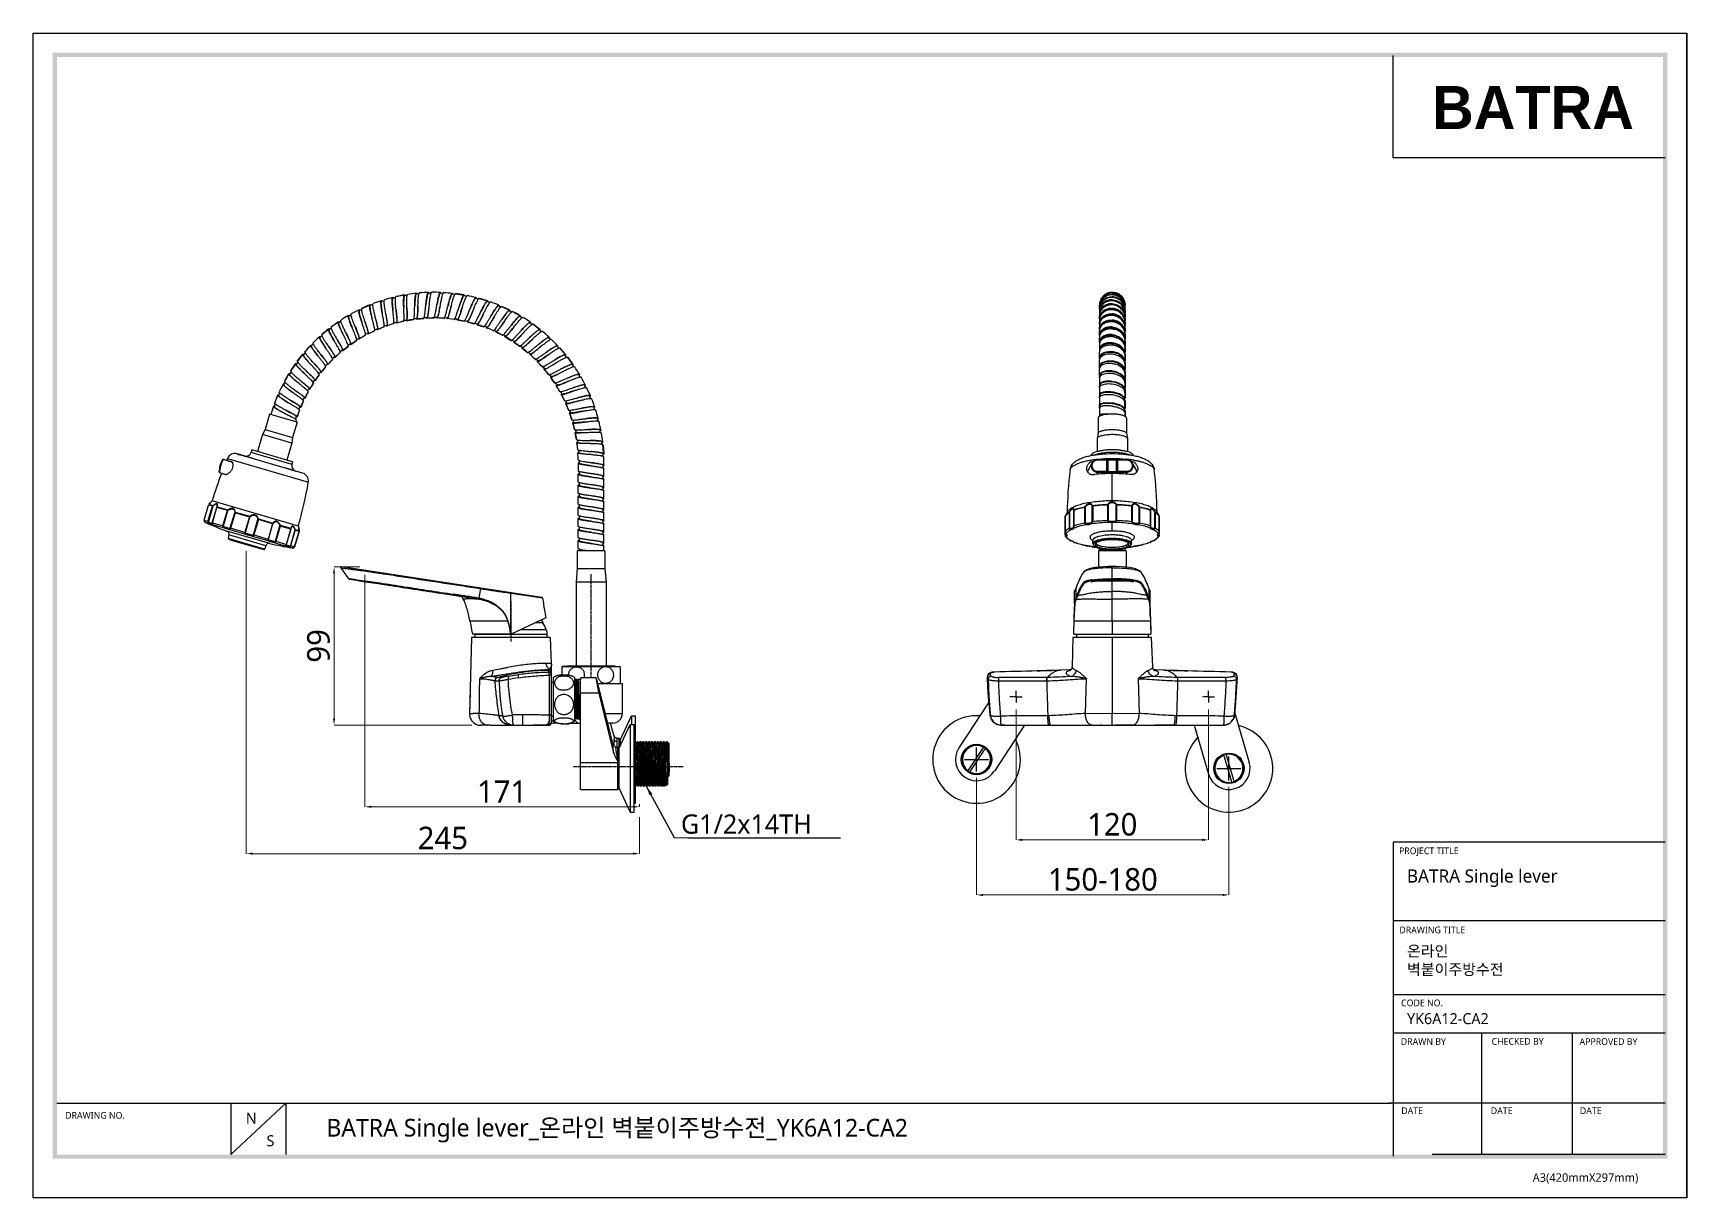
# Model space of a CAD drawing. Header units: millimetres. Extents: x 1035 to 2065, y 1005 to 1731.
import ezdxf

# ---------------------------------------------------------------- set-up
doc = ezdxf.new("R2010")
doc.units = ezdxf.units.MM
doc.linetypes.add('CENTER', pattern=[2, 1.25, -0.25, 0.25, -0.25])
doc.layers.add('center', color=1, linetype='CENTER')
doc.layers.add('标注', color=1, linetype='Continuous')
doc.styles.add('Daelim Dimension', font='')
doc.styles.get("Standard").update_dxf_attribs({"font": ''})
doc.styles.get('Daelim Dimension').set_extended_font_data('NanumGothic')
doc.styles.get('Standard').set_extended_font_data('NanumGothic')
doc.dimstyles.new('DEFAULT', dxfattribs={"dimscale": 2, "dimtxt": 2, "dimasz": 2, "dimexe": 0, "dimexo": 2, "dimgap": 1, "dimtad": 1, "dimdec": 1, "dimzin": 9, "dimdsep": 46, "dimtxsty": 'Daelim Dimension', "dimcen": 0.5, "dimclrd": 252, "dimclre": 252, "dimclrt": 3, "dimadec": 1, "dimazin": 0, "dimtfac": 1, "dimtdec": 1, "dimtix": 1, "dimtmove": 0, "dimatfit": 3, "dimfxl": 1, "dimtolj": 1, "dimtzin": 1, "dimlwd": 9, "dimlwe": 9, "dimarcsym": 0})
doc.dimstyles.new('ISO-25', dxfattribs={"dimtxt": 2.5, "dimasz": 2.5, "dimexe": 1.25, "dimexo": 0.625, "dimtad": 1, "dimtxsty": 'Standard', "dimcen": 2.5, "dimadec": 0, "dimazin": 0, "dimtfac": 1, "dimtmove": 0, "dimatfit": 3, "dimfxl": 1, "dimarcsym": 0})

msp = doc.modelspace()

# ---------------------------------------------------------------- texts
at = {"color": 5, "ltscale": 40, "style": 'Daelim Dimension'}
for s, height, p in [('PROJECT TITLE', 4.185, (1885.9, 1218.8)), ('DRAWING TITLE', 4.185, (1886.1, 1169.5)), ('CODE NO.', 4.19, (1887.2, 1124)), ('DRAWN BY', 4.19, (1887, 1099.9)), ('CHECKED BY', 4.19, (1943.6, 1100)), ('APPROVED BY', 4.185, (1998.4, 1099.9)), ('DRAWING NO.', 4.185, (1054.6, 1053.9)), ('DATE', 4.19, (1887.3, 1056.8)), ('DATE', 4.19, (1943.1, 1056.8)), ('DATE', 4.19, (1998.6, 1056.8)), ('A3(420mmX297mm)', 5.282, (1969.2, 1014.6))]:
    msp.add_text(s, height=height, dxfattribs=at).set_placement(p)
at = {"ltscale": 0.5, "insert": (1906.5, 1697.6), "char_height": 26.88, "width": 49.375, "attachment_point": 1, "style": 'Daelim Dimension'}
msp.add_mtext('{\\Fbold|c129;BATRA}', dxfattribs=at)
at = {"color": 2, "ltscale": 0.5, "insert": (1438.4, 1231.4), "char_height": 12, "width": 11.712, "attachment_point": 7, "style": 'Daelim Dimension'}
msp.add_mtext('\\A1;{\\C7;G1/2x14TH}', dxfattribs=at)
at = {"attachment_point": 1, "style": 'Daelim Dimension'}
for s, insert, char_height, width in [('BATRA Single lever', (1890.8, 1209.3), 8.204, 131.861), ('온라인\\P벽붙이주방수전', (1890.9, 1161.8), 6.85, 115.262), ('YK6A12-CA2', (1890.9, 1119.7), 6.85, 115.262), ('N', (1167.2, 1057.6), 6.85, 9.559), ('S', (1180.1, 1043.6), 6.85, 9.559)]:
    msp.add_mtext(s, dxfattribs=dict(at, insert=insert, char_height=char_height, width=width))
at = {"color": 2, "insert": (1217.4, 1053.8), "char_height": 11.007, "width": 591.563, "attachment_point": 1, "style": 'Daelim Dimension'}
msp.add_mtext('BATRA Single lever_온라인 벽붙이주방수전_YK6A12-CA2', dxfattribs=at)

# ---------------------------------------------------------------- blocks, each defined once
blk = doc.blocks.new('*D1')
at = {"layer": 'Defpoints', "color": 0, "transparency": 16777216}
for p in [(1167.5, 1411.9), (1412.5, 1245.9), (1167.5, 1219.1)]:
    blk.add_point(p, dxfattribs=at)
at = {"layer": '标注', "color": 5, "lineweight": 9, "transparency": 16777216}
for p, q in [((1167.5, 1407.9), (1167.5, 1219.1)), ((1412.5, 1241.9), (1412.5, 1219.1)), ((1408.5, 1219.1), (1171.5, 1219.1))]:
    blk.add_line(p, q, dxfattribs=at)
at = {"layer": '标注', "color": 5, "transparency": 16777216}
for points in [[(1171.5, 1219.8), (1171.5, 1218.5), (1167.5, 1219.1)], [(1408.5, 1219.8), (1408.5, 1218.5), (1412.5, 1219.1)]]:
    blk.add_solid(points, dxfattribs=at)
at = {"layer": '标注', "color": 7, "transparency": 16777216, "insert": (1290, 1228.8), "char_height": 14, "attachment_point": 5, "style": 'Daelim Dimension'}
blk.add_mtext('\\A1;245', dxfattribs=at)
blk = doc.blocks.new('*D2')
at = {"layer": 'Defpoints', "color": 0, "transparency": 16777216}
for p in [(1242.3, 1397.8), (1222.2, 1299.3), (1312, 1299.3)]:
    blk.add_point(p, dxfattribs=at)
at = {"layer": '标注', "color": 5, "lineweight": 9, "transparency": 16777216}
for p, q in [((1238.3, 1397.8), (1222.2, 1397.8)), ((1222.2, 1393.8), (1222.2, 1303.3)), ((1308, 1299.3), (1222.2, 1299.3))]:
    blk.add_line(p, q, dxfattribs=at)
at = {"layer": '标注', "color": 5, "transparency": 16777216}
for points in [[(1221.5, 1393.8), (1222.8, 1393.8), (1222.2, 1397.8)], [(1221.5, 1303.3), (1222.8, 1303.3), (1222.2, 1299.3)]]:
    blk.add_solid(points, dxfattribs=at)
at = {"layer": '标注', "color": 7, "transparency": 16777216, "insert": (1212.5, 1348.6), "char_height": 14, "attachment_point": 5, "rotation": 90, "style": 'Daelim Dimension'}
blk.add_mtext('\\A1;99', dxfattribs=at)
blk = doc.blocks.new('*D3')
at = {"layer": 'Defpoints', "color": 0, "transparency": 16777216}
for p in [(1241.4, 1396.8), (1412.5, 1248.3), (1412.5, 1245.9)]:
    blk.add_point(p, dxfattribs=at)
at = {"layer": '标注', "color": 5, "lineweight": 9, "transparency": 16777216}
for p, q in [((1241.4, 1392.8), (1241.4, 1248.3)), ((1245.4, 1248.3), (1408.5, 1248.3)), ((1412.5, 1249.9), (1412.5, 1248.3))]:
    blk.add_line(p, q, dxfattribs=at)
at = {"layer": '标注', "color": 5, "transparency": 16777216}
for points in [[(1245.4, 1249), (1245.4, 1247.7), (1241.4, 1248.3)], [(1408.5, 1249), (1408.5, 1247.7), (1412.5, 1248.3)]]:
    blk.add_solid(points, dxfattribs=at)
at = {"layer": '标注', "color": 7, "transparency": 16777216, "insert": (1326.9, 1257.8), "char_height": 14, "attachment_point": 5, "style": 'Daelim Dimension'}
blk.add_mtext('\\A1;171', dxfattribs=at)
blk = doc.blocks.new('*D4')
at = {"layer": 'Defpoints', "color": 0, "transparency": 16777216}
for p in [(1622.6, 1270.3), (1779.9, 1264.7), (1779.9, 1193.4)]:
    blk.add_point(p, dxfattribs=at)
at = {"layer": '标注', "color": 5, "lineweight": 9, "transparency": 16777216}
for p, q in [((1622.6, 1266.3), (1622.6, 1193.4)), ((1779.9, 1260.7), (1779.9, 1193.4)), ((1626.6, 1193.4), (1775.9, 1193.4))]:
    blk.add_line(p, q, dxfattribs=at)
at = {"layer": '标注', "color": 5, "transparency": 16777216}
for points in [[(1626.6, 1194), (1626.6, 1192.7), (1622.6, 1193.4)], [(1775.9, 1194), (1775.9, 1192.7), (1779.9, 1193.4)]]:
    blk.add_solid(points, dxfattribs=at)
at = {"layer": '标注', "color": 7, "transparency": 16777216, "insert": (1701.3, 1203), "char_height": 14, "attachment_point": 5, "style": 'Daelim Dimension'}
blk.add_mtext('\\A1;150-180', dxfattribs=at)
blk = doc.blocks.new('*D5')
at = {"layer": 'Defpoints', "color": 0, "transparency": 16777216}
for p in [(1647.2, 1312.9), (1767.2, 1312.9), (1767.2, 1227.7)]:
    blk.add_point(p, dxfattribs=at)
at = {"layer": '标注', "color": 5, "lineweight": 9, "transparency": 16777216}
for p, q in [((1647.2, 1308.9), (1647.2, 1227.7)), ((1767.2, 1308.9), (1767.2, 1227.7)), ((1651.2, 1227.7), (1763.2, 1227.7))]:
    blk.add_line(p, q, dxfattribs=at)
at = {"layer": '标注', "color": 5, "transparency": 16777216}
for points in [[(1651.2, 1228.4), (1651.2, 1227), (1647.2, 1227.7)], [(1763.2, 1228.4), (1763.2, 1227), (1767.2, 1227.7)]]:
    blk.add_solid(points, dxfattribs=at)
at = {"layer": '标注', "color": 7, "transparency": 16777216, "insert": (1707.2, 1237.3), "char_height": 14, "attachment_point": 5, "style": 'Daelim Dimension'}
blk.add_mtext('\\A1;120', dxfattribs=at)

# ---------------------------------------------------------------- dimensions: what is measured, and where the dimension line sits
at = {"layer": '标注', "color": 5}
for base, p1, p2, picture, middle in [((1167.5, 1219.1), (1412.5, 1245.9), (1167.5, 1411.9), '*D1', (1290, 1228.8)), ((1412.5, 1248.3), (1241.4, 1396.8), (1412.5, 1245.9), '*D3', (1326.9, 1257.8)), ((1767.2, 1227.7), (1647.2, 1312.9), (1767.2, 1312.9), '*D5', (1707.2, 1237.3))]:
    dim = msp.add_linear_dim(base=base, p1=p1, p2=p2, dimstyle='DEFAULT', override={"dimtxt": 7, "dimdec": 0, "dimclrd": 5, "dimclre": 5, "dimclrt": 7}, dxfattribs=at)
    dim.commit()
    dim.dimension.update_dxf_attribs({"geometry": picture, "text_midpoint": middle})
dim = msp.add_linear_dim(base=(1222.167, 1299.333), p1=(1242.279, 1397.8462), p2=(1312.0205, 1299.333), angle=90, dimstyle='DEFAULT', override={"dimtxt": 7, "dimdec": 0, "dimclrd": 5, "dimclre": 5, "dimclrt": 7}, dxfattribs=at)
dim.commit()
dim.dimension.update_dxf_attribs({"geometry": '*D2', "text_midpoint": (1212.5461, 1348.5896)})
dim = msp.add_linear_dim(base=(1779.9, 1193.4), p1=(1622.6, 1270.3), p2=(1779.9, 1264.7), text='150-180', dimstyle='DEFAULT', override={"dimtxt": 7, "dimdec": 0, "dimclrd": 5, "dimclre": 5, "dimclrt": 7}, dxfattribs=at)
dim.commit()
dim.dimension.update_dxf_attribs({"geometry": '*D4', "text_midpoint": (1701.3, 1203)})

# ---------------------------------------------------------------- linework, layer by layer
at = {"color": 5, "ltscale": 0.5}
for p, q in [((1882.3, 1652.7), (1882.3, 1716.5)), ((1882.3, 1226.2), (1882.3, 1030.6))]:
    msp.add_line(p, q, dxfattribs=at)
at = {"color": 5, "ltscale": 40}
for p, q in [((2051.8, 1652.7), (1882.3, 1652.7)), ((2051.8, 1226.2), (1882.3, 1226.2)), ((2051.8, 1177.2), (1882.3, 1177.2)), ((2051.8, 1177.2), (1882.3, 1177.2)), ((2051.8, 1131.1), (1882.3, 1131.1)), ((2051.8, 1131.1), (1882.3, 1131.1)), ((2051.8, 1107.3), (1882.3, 1107.3)), ((2051.8, 1107.3), (1882.3, 1107.3)), ((1937.3, 1107.3), (1937.3, 1031.6)), ((1993.8, 1107.3), (1993.8, 1031.6)), ((1157.9, 1063.6), (1157.9, 1031.6)), ((1157.9, 1063.6), (1157.9, 1031.6)), ((1192.1, 1063.6), (1157.9, 1031.6)), ((1192.1, 1063.6), (1157.9, 1031.6)), ((1192.1, 1063.6), (1192.1, 1031.6)), ((1192.1, 1063.6), (1192.1, 1031.6)), ((2051.8, 1063.6), (1879.6, 1063.6)), ((2051.8, 1063.6), (1883.6, 1063.6)), ((2051.8, 1031.6), (1906.5, 1031.6))]:
    msp.add_line(p, q, dxfattribs=at)
at = {"color": 7, "linetype": 'Continuous'}
for p, q in [((1260.7, 1566.3), (1266.1, 1567.4)), ((1266.6, 1567), (1266.2, 1566.9)), ((1267.8, 1567.1), (1266.6, 1567)), ((1274, 1568), (1273.5, 1567.9)), ((1275.2, 1568), (1274, 1568)), ((1297.9, 1568.1), (1303.3, 1567.3)), ((1238.4, 1557.9), (1237.9, 1557.7)), ((1239.4, 1558.3), (1238.4, 1557.9)), ((1239.6, 1559), (1244.6, 1561.2)), ((1245.2, 1560.9), (1244.7, 1560.7)), ((1246.2, 1561.3), (1245.2, 1560.9)), ((1252.2, 1563.4), (1251.7, 1563.3)), ((1253.3, 1563.7), (1252.2, 1563.4)), ((1259.3, 1565.4), (1258.9, 1565.3)), ((1260.5, 1565.7), (1259.3, 1565.4)), ((1312.6, 1565.2), (1317.8, 1563.6)), ((1326.7, 1560.2), (1331.6, 1557.9)), ((1333.4, 1557), (1338.2, 1554.3)), ((1699.2, 1558.4), (1699.2, 1557.2)), ((1699.2, 1556.6), (1699.2, 1555)), ((1715.2, 1557.6), (1715.2, 1556.6)), ((1715.2, 1556.2), (1715.2, 1557.6)), ((1214.6, 1542.6), (1218.8, 1546.1)), ((1220.4, 1546.7), (1219.5, 1546)), ((1220.4, 1547.4), (1224.8, 1550.6)), ((1225.5, 1550.4), (1225.1, 1550.2)), ((1226.4, 1551), (1225.5, 1550.4)), ((1231.8, 1554.4), (1231.4, 1554.1)), ((1232.8, 1554.9), (1231.8, 1554.4)), ((1248.6, 1546), (1249, 1546.2)), ((1249.2, 1545.8), (1253.3, 1547.4)), ((1253.4, 1548), (1254.5, 1548.4)), ((1254.5, 1548.4), (1255, 1548.5)), ((1259.5, 1550), (1260.6, 1550.3)), ((1260.6, 1550.3), (1261.1, 1550.4)), ((1265.7, 1551.5), (1266.8, 1551.7)), ((1266.8, 1551.7), (1267.3, 1551.8)), ((1267.4, 1551.3), (1271.7, 1552)), ((1272, 1552.6), (1273.1, 1552.7)), ((1273.1, 1552.7), (1273.6, 1552.8)), ((1273.7, 1552.3), (1278, 1552.7)), ((1273.7, 1552.3), (1273.7, 1552.3)), ((1280, 1552.9), (1284.4, 1553)), ((1297, 1552.1), (1292.7, 1552.6)), ((1299, 1551.8), (1303.3, 1551)), ((1305.3, 1550.5), (1305.3, 1550.5)), ((1305.3, 1550.5), (1309.4, 1549.4)), ((1311.4, 1548.8), (1315.5, 1547.4)), ((1346.2, 1549.1), (1350.5, 1545.8)), ((1699.2, 1552.4), (1699.2, 1554.3)), ((1699.2, 1551.6), (1699.2, 1549.4)), ((1699.2, 1548.4), (1699.2, 1545.9)), ((1715.2, 1555.5), (1715.2, 1554.3)), ((1715.2, 1553.8), (1715.2, 1555.5)), ((1715.2, 1553), (1715.2, 1551.5)), ((1715.2, 1551), (1715.2, 1553)), ((1715.2, 1550.1), (1715.2, 1548.4)), ((1715.2, 1547.7), (1715.2, 1550.1)), ((1715.2, 1546.7), (1715.2, 1544.8)), ((1715.2, 1544), (1715.2, 1546.7)), ((1204.1, 1532), (1207.7, 1536.1)), ((1213.8, 1541.2), (1213.4, 1540.9)), ((1214.6, 1542), (1213.8, 1541.2)), ((1219.5, 1546), (1219.1, 1545.8)), ((1231, 1535.9), (1231.9, 1536.6)), ((1231.9, 1536.6), (1232.3, 1536.9)), ((1232.6, 1536.5), (1236.2, 1538.9)), ((1236.3, 1539.5), (1237.2, 1540.1)), ((1237.2, 1540.1), (1237.7, 1540.4)), ((1241.8, 1542.8), (1242.8, 1543.3)), ((1242.8, 1543.3), (1243.3, 1543.5)), ((1243.5, 1543.1), (1247.4, 1545)), ((1247.5, 1545.6), (1248.6, 1546)), ((1323.2, 1544.2), (1327.1, 1542.2)), ((1328.8, 1541.3), (1332.5, 1539)), ((1334.2, 1537.9), (1334.2, 1537.9)), ((1334.2, 1537.9), (1337.8, 1535.5)), ((1699.2, 1542), (1699.2, 1544.8)), ((1699.2, 1537.8), (1699.2, 1540.8)), ((1699.2, 1536.4), (1699.2, 1533.1)), ((1715.2, 1542.9), (1715.2, 1540.8)), ((1715.2, 1539.9), (1715.2, 1542.9)), ((1715.2, 1538.7), (1715.2, 1536.4)), ((1715.2, 1535.5), (1715.2, 1538.7)), ((1199.4, 1526.2), (1202.8, 1530.5)), ((1218.3, 1524), (1221.3, 1527.1)), ((1222.8, 1528.5), (1226, 1531.4)), ((1226, 1532), (1226.9, 1532.7)), ((1226.9, 1532.7), (1227.3, 1533.1)), ((1227.6, 1532.7), (1231, 1535.3)), ((1339.4, 1534.2), (1342.8, 1531.5)), ((1361.5, 1535), (1361.2, 1535.4)), ((1362.3, 1534.2), (1361.5, 1535)), ((1362.9, 1534.2), (1366.5, 1530.1)), ((1366.4, 1529.4), (1366.1, 1529.8)), ((1367.1, 1528.5), (1366.4, 1529.4)), ((1367.7, 1528.5), (1371, 1524.1)), ((1699.2, 1528.1), (1699.2, 1531.7)), ((1699.2, 1522.8), (1699.2, 1526.6)), ((1715.2, 1535), (1715.2, 1531.6)), ((1715.2, 1530.6), (1715.2, 1534.1)), ((1715.2, 1530.1), (1715.2, 1526.5)), ((1715.2, 1525.5), (1715.2, 1529.2)), ((1191.4, 1513.5), (1194.1, 1518.3)), ((1195.2, 1520), (1198.2, 1524.5)), ((1210.4, 1514), (1213, 1517.5)), ((1214.2, 1519.1), (1217, 1522.5)), ((1352.4, 1522.7), (1353.2, 1521.8)), ((1353.1, 1521.1), (1355.9, 1517.7)), ((1353.2, 1521.8), (1353.5, 1521.4)), ((1356.5, 1517.7), (1357.2, 1516.8)), ((1357.1, 1516.1), (1359.5, 1512.5)), ((1357.2, 1516.8), (1357.5, 1516.4)), ((1370.9, 1523.5), (1370.6, 1523.9)), ((1371.5, 1522.5), (1370.9, 1523.5)), ((1374.9, 1517.2), (1374.7, 1517.6)), ((1375.5, 1516.2), (1374.9, 1517.2)), ((1699.2, 1517.1), (1699.2, 1521.2)), ((1699.2, 1515.7), (1699.2, 1516.6)), ((1699.2, 1515.4), (1699.2, 1511.2)), ((1699.7, 1522.8), (1699.7, 1522.4)), ((1699.7, 1517.1), (1699.7, 1516.6)), ((1715.2, 1524.9), (1715.2, 1521.1)), ((1715.2, 1520), (1715.2, 1523.9)), ((1715.2, 1519.4), (1715.2, 1515.3)), ((1715.2, 1514.2), (1715.2, 1518.3)), ((1185.2, 1499.9), (1187.2, 1505)), ((1187.2, 1505), (1187.2, 1505)), ((1204, 1503.1), (1206, 1506.9)), ((1207, 1508.7), (1209.3, 1512.4)), ((1360.2, 1512.5), (1360.8, 1511.5)), ((1360.8, 1511.5), (1361.1, 1511.1)), ((1363.5, 1507.1), (1364, 1506)), ((1363.8, 1505.3), (1365.8, 1501.5)), ((1364, 1506), (1364.3, 1505.6)), ((1378.5, 1510.7), (1378.3, 1511.1)), ((1379, 1509.7), (1378.5, 1510.7)), ((1379.6, 1509.5), (1381.9, 1504.6)), ((1699.2, 1509.7), (1699.2, 1510.6)), ((1699.2, 1509.5), (1699.2, 1505.1)), ((1714.7, 1508), (1714.7, 1508.2)), ((1715.2, 1513.6), (1715.2, 1509.4)), ((1715.2, 1508.2), (1715.2, 1512.5)), ((1715.2, 1507.6), (1715.2, 1503.2)), ((1715.1, 1502), (1715.2, 1506.4)), ((1184.5, 1498), (1182.8, 1492.8)), ((1199.1, 1491.4), (1200.6, 1495.4)), ((1201.3, 1497.3), (1203.1, 1501.3)), ((1201.3, 1497.3), (1201.3, 1497.3)), ((1203.1, 1501.3), (1203.1, 1501.3)), ((1366.4, 1501.4), (1366.8, 1500.3)), ((1366.6, 1499.6), (1368.3, 1495.6)), ((1366.8, 1500.3), (1367.1, 1499.8)), ((1368.9, 1495.5), (1369.3, 1494.4)), ((1381.6, 1504), (1381.5, 1504.4)), ((1382.1, 1502.9), (1381.6, 1504)), ((1384.3, 1497), (1384.1, 1497.4)), ((1384.6, 1495.9), (1384.3, 1497)), ((1699.2, 1503.4), (1699.2, 1504.5)), ((1699.2, 1503.3), (1699.2, 1498.8)), ((1699.2, 1497), (1699.2, 1498.1)), ((1699.2, 1496.9), (1699.2, 1492.2)), ((1714.7, 1501.5), (1714.7, 1502)), ((1714.7, 1494.8), (1714.7, 1495.5)), ((1715.2, 1501.3), (1715.2, 1496.8)), ((1715.1, 1495.5), (1715.1, 1500.1)), ((1715.2, 1494.9), (1715.2, 1491.6)), ((1182, 1493.1), (1179.2, 1483.5)), ((1193.4, 1489.7), (1182, 1493.1)), ((1199.1, 1488.1), (1193.4, 1489.7)), ((1199.1, 1488.1), (1196.2, 1478.5)), ((1198.5, 1489.4), (1198.2, 1488.3)), ((1369, 1493.8), (1369, 1493.8)), ((1369, 1493.8), (1370.4, 1489.6)), ((1369.3, 1494.4), (1369.4, 1493.9)), ((1370.9, 1487.7), (1372, 1483.5)), ((1371, 1489.5), (1371.3, 1488.4)), ((1371.3, 1488.4), (1371.4, 1487.8)), ((1386.4, 1489.9), (1386.3, 1490.3)), ((1386.7, 1488.7), (1386.4, 1489.9)), ((1698.3, 1490.6), (1698.3, 1481)), ((1699.7, 1492.2), (1699.7, 1491.9)), ((1715.1, 1493.6), (1715.1, 1491.6)), ((1716.1, 1490.6), (1716.1, 1481)), ((1177.6, 1480.3), (1174.5, 1469.7)), ((1179.2, 1483.5), (1177.6, 1480.3)), ((1195.8, 1475), (1177.6, 1480.3)), ((1179.2, 1483.5), (1196.2, 1478.5)), ((1195.8, 1475), (1192.7, 1464.4)), ((1196.2, 1478.5), (1195.8, 1475)), ((1372.5, 1481.5), (1373.2, 1477.3)), ((1372.6, 1483.3), (1372.8, 1482.2)), ((1372.8, 1482.2), (1373, 1481.6)), ((1373.5, 1475.3), (1374, 1471)), ((1373.8, 1477), (1374, 1475.9)), ((1374, 1475.9), (1374, 1475.4)), ((1388.1, 1482.6), (1388, 1483.1)), ((1388.3, 1481.5), (1388.1, 1482.6)), ((1388.8, 1481.2), (1388.8, 1481.2)), ((1389.2, 1475.2), (1389.1, 1475.7)), ((1389.3, 1474.1), (1389.2, 1475.2)), ((1389.6, 1475.8), (1389.6, 1475.8)), ((1698.3, 1481.1), (1697.7, 1477.8)), ((1697.7, 1477.8), (1697.7, 1477.6)), ((1697.7, 1477.6), (1697.7, 1469.6)), ((1716, 1481.1), (1716.6, 1477.8)), ((1716.7, 1477.6), (1716.6, 1477.8)), ((1716.7, 1477.6), (1716.7, 1469.6)), ((1158.7, 1463.2), (1153.2, 1464.8)), ((1153.6, 1464.7), (1153.2, 1464.8)), ((1153.2, 1464.8), (1153.2, 1464.8)), ((1153.6, 1464.7), (1158.7, 1463.2)), ((1155.8, 1465.4), (1155.4, 1464.4)), ((1155.4, 1464.4), (1158.1, 1463.6)), ((1155.8, 1465.4), (1206.2, 1450.7)), ((1166.2, 1467), (1161.8, 1468.3)), ((1161.9, 1468.2), (1166.1, 1467)), ((1171.7, 1465.4), (1166.1, 1467)), ((1166.1, 1467), (1171.7, 1465.4)), ((1170.9, 1470.8), (1170.5, 1469.4)), ((1170.5, 1469.4), (1173.1, 1468.6)), ((1174.5, 1469.7), (1170.9, 1470.8)), ((1171.7, 1465.4), (1192.3, 1459.3)), ((1171.7, 1465.4), (1192.3, 1459.3)), ((1173.1, 1468.6), (1195.9, 1461.9)), ((1192.7, 1464.4), (1174.5, 1469.7)), ((1196.3, 1463.3), (1192.7, 1464.4)), ((1389.8, 1473.8), (1389.8, 1473.8)), ((1389.8, 1473.8), (1390.3, 1468.3)), ((1390.3, 1468.3), (1390.3, 1468.3)), ((1698.2, 1465), (1698.3, 1465)), ((1698.3, 1464.8), (1698.3, 1464.6)), ((1698.3, 1464.8), (1703.9, 1464.8)), ((1698.3, 1464.6), (1703.9, 1464.6)), ((1703.9, 1464.6), (1703.9, 1464.8)), ((1703.9, 1456.5), (1703.9, 1464.6)), ((1704.2, 1464.7), (1710, 1464.7)), ((1709.9, 1464.4), (1704.4, 1464.4)), ((1704.4, 1464.3), (1704.4, 1457.1)), ((1707.1, 1464.7), (1707.1, 1465.4)), ((1709.9, 1457.1), (1709.9, 1464.3)), ((1710.4, 1464.8), (1710.4, 1456.5)), ((1710.4, 1464.8), (1716, 1464.8)), ((1710.4, 1464.6), (1716, 1464.6)), ((1716, 1464.6), (1716, 1464.8)), ((1150.4, 1457.2), (1150.4, 1457.1)), ((1150.8, 1456.6), (1155, 1455.4)), ((1152.1, 1462.8), (1151, 1458.9)), ((1154.2, 1455.4), (1152, 1456)), ((1192.3, 1459.3), (1198.3, 1457.6)), ((1198.3, 1457.6), (1192.3, 1459.3)), ((1196.3, 1463.3), (1195.9, 1461.9)), ((1202.6, 1456.3), (1198.3, 1457.6)), ((1202.6, 1456.3), (1198.3, 1457.6)), ((1374.4, 1462.6), (1374.4, 1457.7)), ((1374.4, 1450.8), (1374.4, 1455.7)), ((1390.4, 1454.2), (1390.4, 1459.1)), ((1691.1, 1459.2), (1691.1, 1459.2)), ((1695.2, 1463.5), (1694.9, 1463.1)), ((1694.9, 1463.2), (1694.9, 1463.1)), ((1695.1, 1463.6), (1695.1, 1463.4)), ((1703.9, 1457.2), (1698.3, 1457.2)), ((1703.9, 1456.6), (1698.3, 1456.6)), ((1710.4, 1456.5), (1703.9, 1456.5)), ((1709.9, 1457), (1704.4, 1457)), ((1707.1, 1439), (1707.1, 1456)), ((1716, 1457.2), (1710.4, 1457.2)), ((1716, 1456.6), (1710.4, 1456.6)), ((1716, 1457.2), (1716, 1456.6)), ((1719.1, 1463.4), (1719.1, 1463.6)), ((1719.3, 1463.2), (1719.4, 1463.2)), ((1719.4, 1463.2), (1719.6, 1462.8)), ((1723.1, 1459.2), (1723.1, 1459.2)), ((1374.4, 1443.9), (1374.4, 1448.7)), ((1390.4, 1447.3), (1390.4, 1452.2)), ((1390.4, 1440.4), (1390.4, 1445.3)), ((1141.3, 1426.9), (1144, 1436.4)), ((1141.3, 1426.9), (1144, 1436.4)), ((1143.6, 1426.2), (1146.4, 1435.7)), ((1146.7, 1435.6), (1143.9, 1426.1)), ((1146.7, 1435.6), (1144, 1436.4)), ((1144, 1436.4), (1144, 1436.4)), ((1144.3, 1436.8), (1144.1, 1436.6)), ((1144.6, 1437.2), (1144.3, 1436.8)), ((1144.3, 1436.8), (1144.3, 1436.8)), ((1144.3, 1436.8), (1146.7, 1436.1)), ((1145.4, 1438.1), (1145.5, 1438.3)), ((1145.5, 1438.3), (1145.5, 1438.2)), ((1145.6, 1438.3), (1145.5, 1438.3)), ((1145.5, 1438.3), (1145.6, 1438.3)), ((1146.2, 1439), (1145.6, 1438.3)), ((1200, 1423.2), (1146.2, 1439)), ((1146.3, 1425.4), (1149.1, 1434.9)), ((1146.4, 1425.4), (1149.2, 1434.9)), ((1149.2, 1435.1), (1149.1, 1434.9)), ((1149.2, 1434.9), (1149.1, 1434.9)), ((1149.3, 1435.4), (1149.2, 1435.2)), ((1149.2, 1435.2), (1149.2, 1435.1)), ((1149.2, 1435.2), (1149.2, 1435.2)), ((1156, 1432.9), (1149.2, 1434.9)), ((1149.3, 1435.4), (1149.3, 1435.4)), ((1149.4, 1435.3), (1156, 1433.4)), ((1152.9, 1423.4), (1155.7, 1433)), ((1153.2, 1423.4), (1156, 1432.9)), ((1374.4, 1436.9), (1374.4, 1441.8)), ((1374.4, 1430), (1374.4, 1434.9)), ((1390.4, 1433.5), (1390.4, 1438.4)), ((1683.1, 1433.3), (1683.1, 1433.3)), ((1683.1, 1433.3), (1683.1, 1433.1)), ((1683.1, 1433.1), (1683.1, 1433.1)), ((1683.1, 1432.9), (1683.1, 1423.4)), ((1683.2, 1433), (1683.2, 1423.4)), ((1689.9, 1434.9), (1689.9, 1425.4)), ((1690.3, 1434.9), (1690.3, 1425.4)), ((1694.7, 1426.1), (1694.7, 1435.6)), ((1695, 1435.7), (1695, 1426.2)), ((1704.2, 1436.4), (1704.2, 1426.9)), ((1704.6, 1436.4), (1704.6, 1426.8)), ((1709.7, 1426.8), (1709.7, 1436.4)), ((1710, 1426.9), (1710, 1436.4)), ((1719.3, 1426.2), (1719.3, 1435.7)), ((1719.5, 1435.6), (1719.5, 1426.1)), ((1724, 1425.4), (1724, 1434.9)), ((1724.3, 1425.4), (1724.3, 1434.9)), ((1731.1, 1423.4), (1731.1, 1433)), ((1731.2, 1433.1), (1731.2, 1433.3)), ((1731.2, 1433.3), (1731.2, 1433.3)), ((1731.2, 1433.1), (1731.2, 1433.1)), ((1731.2, 1433.1), (1731.2, 1433.1)), ((1731.2, 1432.9), (1731.2, 1433.1)), ((1731.2, 1423.4), (1731.2, 1432.9)), ((1141.3, 1426.9), (1143.9, 1426.1)), ((1141.6, 1425.8), (1141.7, 1425.7)), ((1141.8, 1425.7), (1141.7, 1425.7)), ((1142, 1425.6), (1141.7, 1425.7)), ((1141.8, 1425.7), (1144.4, 1424.9)), ((1141.8, 1425.7), (1142, 1425.6)), ((1142, 1425.6), (1142.2, 1425.5)), ((1142.2, 1425.5), (1142.2, 1425.5)), ((1142.2, 1425.5), (1142.2, 1425.5)), ((1142.2, 1425.5), (1142.2, 1425.5)), ((1142.2, 1425.5), (1142.2, 1425.5)), ((1146.2, 1425), (1146.2, 1425)), ((1146.2, 1425), (1146.2, 1425)), ((1146.3, 1425.4), (1153.2, 1423.4)), ((1146.5, 1424.3), (1153.6, 1422.2)), ((1157.5, 1422.1), (1160.3, 1431.6)), ((1160.5, 1431.6), (1157.7, 1422)), ((1169.7, 1428.9), (1160.3, 1431.6)), ((1160.6, 1432), (1169.6, 1429.4)), ((1169.4, 1429), (1166.6, 1419.4)), ((1166.9, 1419.3), (1169.7, 1428.9)), ((1171.9, 1417.9), (1174.7, 1427.4)), ((1175, 1427.3), (1172.2, 1417.8)), ((1175, 1427.3), (1174.7, 1427.4)), ((1175, 1427.8), (1184, 1425.2)), ((1183.9, 1424.7), (1175, 1427.3)), ((1183.9, 1424.7), (1181.1, 1415.2)), ((1181.3, 1415.1), (1184.1, 1424.7)), ((1184.1, 1424.7), (1183.9, 1424.7)), ((1185.6, 1413.9), (1188.4, 1423.4)), ((1188.7, 1423.3), (1185.9, 1413.8)), ((1188.7, 1423.3), (1188.4, 1423.4)), ((1188.7, 1423.8), (1195.3, 1421.9)), ((1195.3, 1421.4), (1188.7, 1423.3)), ((1200, 1423.2), (1200.1, 1422.3)), ((1374.4, 1423.1), (1374.4, 1428)), ((1390.4, 1426.6), (1390.4, 1431.5)), ((1390.4, 1419.6), (1390.4, 1424.5)), ((1677.8, 1429.3), (1677.8, 1429.2)), ((1677.8, 1429.3), (1677.8, 1429.3)), ((1677.8, 1429.2), (1677.8, 1429)), ((1677.8, 1429), (1677.8, 1429)), ((1677.8, 1419.4), (1677.8, 1429)), ((1677.8, 1429), (1677.8, 1419.4)), ((1679.5, 1432.3), (1678.1, 1429.9)), ((1680.3, 1431.6), (1680.3, 1422)), ((1680.5, 1431.6), (1680.5, 1422.1)), ((1683.1, 1423.4), (1683.1, 1423.2)), ((1683.1, 1423.2), (1683.1, 1422.9)), ((1683.1, 1422.9), (1683.1, 1422.9)), ((1683.1, 1422.9), (1683.1, 1422.9)), ((1707.1, 1420.2), (1707.1, 1425.5)), ((1731.2, 1423.2), (1731.2, 1423.4)), ((1731.2, 1422.9), (1731.2, 1423.2)), ((1731.2, 1422.9), (1731.2, 1422.9)), ((1733.8, 1422.1), (1733.8, 1431.6)), ((1734, 1431.6), (1734, 1422)), ((1734.8, 1432.3), (1736.2, 1429.9)), ((1736.5, 1429.3), (1736.5, 1429.3)), ((1736.5, 1429), (1736.5, 1429.2)), ((1736.5, 1429), (1736.5, 1419.4)), ((1736.5, 1419.4), (1736.5, 1429)), ((1736.5, 1429), (1736.5, 1429)), ((1182.1, 1412.4), (1155.4, 1420.2)), ((1156.7, 1417.8), (1156.1, 1415.7)), ((1156.1, 1415.7), (1158.1, 1415.2)), ((1157.5, 1414.8), (1156.4, 1415.1)), ((1179.7, 1411), (1156.7, 1417.8)), ((1157.3, 1421.1), (1167, 1418.3)), ((1157.5, 1422.1), (1166.9, 1419.3)), ((1157.5, 1414.8), (1178.5, 1408.7)), ((1158.1, 1415.2), (1177.1, 1409.6)), ((1171.2, 1417.1), (1181, 1414.2)), ((1171.9, 1417.9), (1172.2, 1417.8)), ((1172.2, 1417.8), (1181.1, 1415.2)), ((1181.1, 1415.2), (1181.3, 1415.1)), ((1184.6, 1413.1), (1191.8, 1411)), ((1185.6, 1413.9), (1185.9, 1413.8)), ((1185.9, 1413.8), (1192.5, 1411.8)), ((1195.2, 1421.4), (1192.4, 1411.9)), ((1192.5, 1411.8), (1195.3, 1421.4)), ((1197.8, 1420.7), (1195, 1411.1)), ((1195.2, 1411.1), (1198, 1420.6)), ((1195.3, 1421.9), (1195.3, 1421.9)), ((1195.4, 1421.6), (1195.4, 1421.9)), ((1195.4, 1421.9), (1195.4, 1421.9)), ((1195.4, 1421.6), (1195.4, 1421.6)), ((1200.4, 1419.9), (1197.6, 1410.4)), ((1197.6, 1410.4), (1200.4, 1419.9)), ((1198, 1420.6), (1197.8, 1420.7)), ((1198, 1421.1), (1200.4, 1420.4)), ((1200.4, 1419.9), (1198, 1420.6)), ((1200.1, 1422.3), (1200.1, 1422.3)), ((1200.2, 1422.1), (1200.1, 1422.3)), ((1200.2, 1422.2), (1200.1, 1422.3)), ((1200.2, 1422.2), (1200.2, 1422)), ((1200.3, 1421.5), (1200.2, 1422.1)), ((1200.3, 1421.5), (1200.2, 1422.1)), ((1200.4, 1420.1), (1200.4, 1420.4)), ((1200.4, 1420.4), (1200.4, 1420.4)), ((1200.4, 1420.3), (1200.4, 1420.4)), ((1200.4, 1419.9), (1200.4, 1420.1)), ((1200.4, 1419.9), (1200.4, 1419.9)), ((1374.4, 1416.2), (1374.4, 1421.1)), ((1374.4, 1409.3), (1374.4, 1414.2)), ((1390.4, 1412.7), (1390.4, 1417.6)), ((1677.8, 1419.4), (1677.8, 1419.4)), ((1677.8, 1417.8), (1677.8, 1419.4)), ((1677.8, 1417.8), (1677.8, 1417.8)), ((1677.8, 1417.8), (1677.8, 1417.5)), ((1677.8, 1417.5), (1677.8, 1417.5)), ((1677.9, 1419), (1677.9, 1417.9)), ((1678.4, 1418.3), (1678.4, 1418.4)), ((1678.4, 1418.3), (1678.5, 1418.2)), ((1678.5, 1418.2), (1678.6, 1418.1)), ((1680.8, 1414.4), (1680.8, 1414.4)), ((1681.2, 1414.2), (1681.8, 1414)), ((1681.3, 1414.2), (1681.3, 1414.2)), ((1681.3, 1414.2), (1681.3, 1414.2)), ((1683.1, 1413.4), (1683.1, 1413.3)), ((1683.1, 1413.4), (1683.1, 1413.4)), ((1683.4, 1413.1), (1683.5, 1413.1)), ((1695.1, 1412.4), (1695.1, 1414.4)), ((1695.1, 1414.4), (1695.1, 1414.4)), ((1719.1, 1412.4), (1719.1, 1414.4)), ((1719.1, 1414.4), (1719.2, 1414.4)), ((1730.9, 1413.1), (1730.9, 1413.1)), ((1731.2, 1413.4), (1731.2, 1413.4)), ((1732.5, 1414), (1733.1, 1414.2)), ((1733, 1414.2), (1733, 1414.2)), ((1733, 1414.2), (1733, 1414.2)), ((1733.1, 1414.2), (1733.4, 1414.3)), ((1733.4, 1414.3), (1733.5, 1414.4)), ((1733.5, 1414.5), (1733.5, 1414.5)), ((1733.5, 1414.4), (1733.5, 1414.4)), ((1733.5, 1414.4), (1733.5, 1414.4)), ((1735.7, 1418.2), (1735.9, 1418.3)), ((1735.9, 1418.4), (1735.9, 1418.3)), ((1736.4, 1417.9), (1736.4, 1419)), ((1736.5, 1417.8), (1736.5, 1419.4)), ((1736.5, 1419.4), (1736.5, 1419.4)), ((1736.5, 1417.8), (1736.5, 1417.8)), ((1736.5, 1417.5), (1736.5, 1417.8)), ((1736.5, 1417.5), (1736.5, 1417.5)), ((1177.1, 1409.6), (1179.1, 1409)), ((1179.7, 1411), (1179.1, 1409)), ((1192.5, 1411.7), (1192.5, 1411.8)), ((1193.9, 1410.4), (1196.5, 1409.6)), ((1195, 1411.1), (1197.6, 1410.4)), ((1196.1, 1409.7), (1196.1, 1409.7)), ((1196.1, 1409.7), (1196.1, 1409.7)), ((1196.1, 1409.7), (1196.1, 1409.7)), ((1196.1, 1409.7), (1196.1, 1409.7)), ((1196.1, 1409.7), (1196.4, 1409.7)), ((1196.6, 1409.6), (1196.5, 1409.6)), ((1196.6, 1409.6), (1196.7, 1409.6)), ((1196.6, 1409.6), (1196.6, 1409.6)), ((1196.7, 1409.6), (1197, 1409.7)), ((1196.7, 1409.6), (1196.7, 1409.6)), ((1197, 1409.7), (1197.2, 1409.8)), ((1197.2, 1409.8), (1197.4, 1410)), ((1197.4, 1410), (1197.6, 1410.3)), ((1197.6, 1410.3), (1197.6, 1410.4)), ((1391, 1407.9), (1373.8, 1407.9)), ((1373.8, 1407.9), (1373.8, 1396.9)), ((1374.9, 1408.9), (1374.9, 1407.9)), ((1390.4, 1407.9), (1390.4, 1410.7)), ((1391, 1407.9), (1391, 1396.9)), ((1691, 1411), (1690.7, 1411)), ((1690.7, 1411), (1690.9, 1411)), ((1690.7, 1411), (1690.7, 1411)), ((1690.9, 1411), (1691.8, 1410.9)), ((1691, 1411), (1691, 1411)), ((1694.7, 1410.4), (1694.7, 1410.4)), ((1694.7, 1410.4), (1694.7, 1410.4)), ((1694.7, 1410.4), (1694.8, 1410.4)), ((1694.7, 1410.4), (1694.8, 1410.4)), ((1694.8, 1410.4), (1694.8, 1410.4)), ((1694.8, 1410.4), (1694.8, 1410.4)), ((1698.6, 1407.9), (1698.6, 1397.7)), ((1715.8, 1407.9), (1698.6, 1407.9)), ((1699.2, 1407.9), (1699.2, 1409)), ((1699.7, 1409.4), (1699.7, 1409)), ((1715.2, 1407.9), (1715.2, 1409.6)), ((1715.8, 1407.9), (1715.8, 1397.7)), ((1719.5, 1410.4), (1719.6, 1410.4)), ((1719.7, 1410.4), (1719.5, 1410.4)), ((1719.5, 1410.4), (1719.5, 1410.4)), ((1719.5, 1410.4), (1719.5, 1410.4)), ((1719.6, 1410.4), (1719.7, 1410.4)), ((1719.7, 1410.4), (1719.7, 1410.4)), ((1723.6, 1411), (1723.3, 1411)), ((1723.3, 1411), (1723.3, 1411)), ((1723.4, 1411), (1723.6, 1411)), ((1231.4, 1390.4), (1226.6, 1397.3)), ((1227, 1398), (1351.7, 1379)), ((1373.8, 1396.9), (1373, 1388.4)), ((1373.8, 1396.9), (1391, 1396.9)), ((1391, 1396.9), (1391.8, 1388.4)), ((1707.2, 1397.3), (1707.2, 1398)), ((1707.2, 1390.2), (1707.2, 1397.3)), ((1231.7, 1390.4), (1231.4, 1390.4)), ((1231.7, 1390.2), (1236.4, 1389.5)), ((1236.2, 1389.8), (1236.4, 1389.8)), ((1246.3, 1388), (1246.8, 1387.9)), ((1246.8, 1387.9), (1251.3, 1387.3)), ((1251, 1387.3), (1251.6, 1387.2)), ((1251.3, 1387.3), (1257, 1386.4)), ((1257, 1386.4), (1262.1, 1385.6)), ((1313.5, 1384.3), (1312.5, 1378.3)), ((1332.4, 1356), (1332.4, 1381.5)), ((1332.4, 1381.5), (1352.1, 1378.6)), ((1391.8, 1388.4), (1373, 1388.4)), ((1373, 1388.4), (1373, 1336)), ((1391.8, 1388.4), (1391.8, 1336)), ((1683.6, 1375.1), (1683.6, 1382.3)), ((1684.5, 1384.5), (1684.5, 1384.3)), ((1684.5, 1384.5), (1684.5, 1384.5)), ((1684.5, 1384.5), (1684.5, 1384.3)), ((1684.5, 1384.3), (1684.5, 1378.3)), ((1695, 1389.5), (1707.2, 1389.5)), ((1707.2, 1364.2), (1707.2, 1389.5)), ((1707.2, 1389.5), (1719.5, 1389.5)), ((1729.9, 1384.5), (1730, 1384.3)), ((1730, 1384.3), (1729.9, 1378.3)), ((1730.3, 1383.7), (1730, 1384.5)), ((1730, 1384.5), (1730, 1384.5)), ((1730, 1384.5), (1730, 1384.3)), ((1296.6, 1380.3), (1297.5, 1380.2)), ((1296.6, 1380.3), (1296.6, 1380.3)), ((1297.5, 1380.2), (1298.1, 1380.1)), ((1298.1, 1380.1), (1298.7, 1380)), ((1298.7, 1380), (1299.3, 1379.9)), ((1299.3, 1379.9), (1299.9, 1379.8)), ((1299.9, 1379.8), (1300.4, 1379.7)), ((1300.4, 1379.7), (1301, 1379.6)), ((1301, 1379.6), (1301.5, 1379.5)), ((1301.5, 1379.5), (1302.1, 1379.4)), ((1302.1, 1379.4), (1302.6, 1379.3)), ((1302.6, 1379.3), (1303.1, 1379.3)), ((1303.1, 1379.3), (1303.6, 1379.2)), ((1303.6, 1379.2), (1304, 1379.1)), ((1304, 1379.1), (1304.5, 1379)), ((1304.5, 1379), (1305, 1378.9)), ((1305, 1378.9), (1305.4, 1378.8)), ((1305.4, 1378.8), (1305.8, 1378.7)), ((1305.8, 1378.7), (1306.2, 1378.7)), ((1306.2, 1378.7), (1306.6, 1378.6)), ((1306.6, 1378.6), (1306.9, 1378.5)), ((1306.9, 1378.5), (1307, 1378.5)), ((1352.1, 1378.6), (1352.7, 1375.3)), ((1353.1, 1372), (1354.2, 1366.2)), ((1306.8, 1364.2), (1306.8, 1364.2)), ((1306.8, 1364.2), (1306.8, 1364.2)), ((1306.8, 1364.2), (1307.4, 1361.6)), ((1306.8, 1364.2), (1330.4, 1364.2)), ((1307.4, 1361.6), (1307.9, 1358.7)), ((1354.2, 1366.2), (1332.5, 1356)), ((1347.6, 1363.1), (1352.4, 1363.1)), ((1351.3, 1364.8), (1352.4, 1363.1)), ((1683.5, 1366.9), (1683.5, 1367.2)), ((1683.5, 1364.2), (1683.5, 1364.3)), ((1683.5, 1364.2), (1707.2, 1364.2)), ((1707.2, 1364.2), (1731, 1364.2)), ((1730.9, 1367.2), (1730.9, 1367)), ((1731, 1364.3), (1731, 1364.2)), ((1307.9, 1353.9), (1306.6, 1306.3)), ((1307.9, 1358.7), (1307.9, 1358.7)), ((1307.9, 1358.7), (1308.4, 1356)), ((1356.9, 1353.9), (1307.9, 1353.9)), ((1332.3, 1356), (1308.4, 1356)), ((1354.8, 1355.8), (1310, 1355.8)), ((1310, 1355.8), (1310, 1353.9)), ((1332.4, 1356), (1332.4, 1356)), ((1332.4, 1356), (1332.4, 1356)), ((1354.3, 1358.7), (1338.3, 1358.7)), ((1354.3, 1358.7), (1354.7, 1357.3)), ((1354.7, 1357.3), (1354.8, 1355.8)), ((1354.8, 1355.8), (1354.8, 1353.9)), ((1356.9, 1353.9), (1357.5, 1337.7)), ((1682.7, 1353.9), (1682.1, 1335.5)), ((1731.7, 1353.9), (1682.7, 1353.9)), ((1683.2, 1356), (1731.2, 1356)), ((1729.6, 1355.8), (1684.8, 1355.8)), ((1684.8, 1355.8), (1684.8, 1353.9)), ((1707.2, 1353.9), (1707.2, 1306.3)), ((1729.6, 1355.8), (1729.6, 1353.9)), ((1732.4, 1335.5), (1731.7, 1353.9)), ((1327.4, 1330.7), (1327.7, 1330.8)), ((1357.7, 1301.2), (1357.7, 1336.5)), ((1367.5, 1336), (1364.3, 1335.7)), ((1364.3, 1335.7), (1400.4, 1335.7)), ((1364.3, 1335.6), (1364.3, 1335.7)), ((1364.3, 1330.6), (1364.3, 1335.6)), ((1397.3, 1336), (1367.5, 1336)), ((1397.3, 1336), (1400.4, 1335.7)), ((1400.5, 1335.6), (1400.5, 1325.4)), ((1633.6, 1332.3), (1633.6, 1332.3)), ((1633.6, 1332.3), (1633.6, 1332.3)), ((1680.3, 1333.6), (1675, 1333.5)), ((1681.4, 1333.7), (1680.3, 1333.6)), ((1747.8, 1333.3), (1739.4, 1333.5)), ((1754.1, 1333.1), (1747.8, 1333.3)), ((1780.8, 1332.3), (1780.9, 1332.3)), ((1780.8, 1332.3), (1780.8, 1332.3)), ((1324, 1328.9), (1324, 1328.9)), ((1357.7, 1325.9), (1358.7, 1325.9)), ((1358.7, 1328.9), (1358.7, 1301.9)), ((1372.2, 1301.9), (1372.2, 1328.9)), ((1372.5, 1327.9), (1372.2, 1327.3)), ((1372.5, 1327.9), (1373.3, 1327.9)), ((1372.5, 1327.9), (1372.5, 1327.9)), ((1373.3, 1327.9), (1373.3, 1327.9)), ((1373.8, 1326.9), (1373.3, 1327.9)), ((1374.3, 1327.9), (1373.8, 1326.9)), ((1374.3, 1327.9), (1375.7, 1327.9)), ((1374.3, 1327.9), (1374.3, 1327.9)), ((1376, 1328.6), (1375.7, 1328.1)), ((1375.7, 1259), (1375.7, 1328.1)), ((1375.7, 1327.9), (1376, 1327.9)), ((1385.5, 1328.6), (1376, 1328.6)), ((1376, 1328.6), (1376, 1328.6)), ((1385.5, 1328.6), (1385.5, 1328.6)), ((1385.5, 1328.6), (1395.9, 1287.1)), ((1401.9, 1325), (1386.4, 1325)), ((1401.9, 1306.5), (1401.9, 1325)), ((1629.3, 1328.9), (1629.3, 1328.8)), ((1629.3, 1328.9), (1629.3, 1328.9)), ((1666.3, 1326.9), (1666.6, 1326.9)), ((1666.7, 1328.9), (1666.5, 1328.9)), ((1690.5, 1306.4), (1691.2, 1328.1)), ((1723.3, 1328.1), (1724, 1306.4)), ((1747.7, 1328.9), (1748, 1328.9)), ((1748.1, 1326.9), (1747.9, 1326.9)), ((1785.2, 1328.9), (1785.2, 1328.9)), ((1785.2, 1328.8), (1785.2, 1328.9)), ((1307, 1319.3), (1306.6, 1306.3)), ((1387.2, 1319.1), (1375.7, 1319.1)), ((1387.2, 1319.1), (1396.4, 1282)), ((1630.2, 1313.5), (1611.6, 1285.1)), ((1306.6, 1306.3), (1306.7, 1305)), ((1306.6, 1306.3), (1306.6, 1306.3)), ((1306.7, 1305), (1307.2, 1303.4)), ((1307.2, 1303.4), (1308, 1302)), ((1308, 1302), (1309.1, 1300.8)), ((1309.1, 1300.8), (1310.5, 1299.9)), ((1310.5, 1299.9), (1312, 1299.3)), ((1312, 1299.3), (1313.6, 1299.1)), ((1313.6, 1299.1), (1313.8, 1299.1)), ((1313.6, 1299.1), (1313.6, 1299.1)), ((1317.8, 1299.1), (1313.7, 1299.1)), ((1317.9, 1299.1), (1317.8, 1299.1)), ((1317.8, 1299.1), (1317.8, 1299.1)), ((1317.9, 1299.1), (1318, 1299.1)), ((1318, 1299.1), (1318.1, 1299.1)), ((1319.5, 1299.1), (1319.5, 1299.1)), ((1320.7, 1299.1), (1320.8, 1299.1)), ((1320.8, 1299.1), (1328, 1299.1)), ((1331.1, 1299.1), (1333.1, 1299.1)), ((1331.5, 1299.3), (1331.5, 1299.3)), ((1331.5, 1299.3), (1331.6, 1299.3)), ((1331.6, 1299.3), (1331.6, 1299.3)), ((1331.6, 1299.3), (1331.6, 1299.3)), ((1333.1, 1299.1), (1335, 1299.1)), ((1333.4, 1299.3), (1334.1, 1299.3)), ((1334.1, 1299.3), (1339.6, 1299.3)), ((1335, 1299.1), (1338.6, 1299.1)), ((1338.6, 1299.1), (1341.9, 1299.1)), ((1338.8, 1299.3), (1340.4, 1299.2)), ((1341.9, 1299.1), (1344.9, 1299.1)), ((1344.5, 1299.2), (1346.4, 1299.2)), ((1344.9, 1299.1), (1346.3, 1299.1)), ((1346.3, 1299.1), (1346.5, 1299.1)), ((1346.5, 1299.1), (1346.3, 1299.1)), ((1349.3, 1299.1), (1346.5, 1299.1)), ((1346.9, 1299.1), (1349.4, 1299.1)), ((1349.5, 1299.1), (1349.3, 1299.1)), ((1350.4, 1299.1), (1349.5, 1299.1)), ((1350.4, 1299.1), (1349.5, 1299.1)), ((1351.2, 1299.1), (1350.4, 1299.1)), ((1350.4, 1299.1), (1350.5, 1299.1)), ((1350.5, 1299.1), (1350.8, 1299.1)), ((1354, 1299.1), (1350.6, 1299.1)), ((1350.8, 1299.1), (1351.6, 1299.1)), ((1351.7, 1299.2), (1351.2, 1299.2)), ((1351.2, 1299.1), (1353.1, 1299.1)), ((1353.2, 1299.1), (1351.2, 1299.1)), ((1351.5, 1299.1), (1352.2, 1299.1)), ((1353.1, 1299.1), (1351.6, 1299.1)), ((1351.6, 1299.1), (1351.8, 1299.1)), ((1351.8, 1299.1), (1352.6, 1299.1)), ((1352.2, 1299.1), (1352.5, 1299.1)), ((1352.5, 1299.1), (1353.1, 1299.1)), ((1352.6, 1299.1), (1352.7, 1299.1)), ((1352.7, 1299.1), (1353.4, 1299.1)), ((1353.8, 1299.1), (1353.1, 1299.1)), ((1353.1, 1299.1), (1354.4, 1299.1)), ((1353.1, 1299.1), (1353.4, 1299.1)), ((1353.5, 1299.1), (1353.2, 1299.1)), ((1353.4, 1299.1), (1353.5, 1299.1)), ((1353.4, 1299.1), (1353.5, 1299.1)), ((1353.5, 1299.1), (1355.7, 1299.1)), ((1353.7, 1299.1), (1353.5, 1299.1)), ((1353.5, 1299.1), (1353.8, 1299.1)), ((1353.5, 1299.1), (1354, 1299.1)), ((1353.8, 1299.1), (1353.7, 1299.1)), ((1354, 1299.1), (1353.8, 1299.1)), ((1354.5, 1299.1), (1354, 1299.1)), ((1354.3, 1299.1), (1354, 1299.1)), ((1354, 1299.1), (1354.1, 1299.1)), ((1354.1, 1299.1), (1354.4, 1299.1)), ((1354.3, 1299.1), (1354.9, 1299.1)), ((1354.5, 1299.1), (1354.3, 1299.1)), ((1354.3, 1299.1), (1354.3, 1299.1)), ((1354.3, 1299.1), (1354.3, 1299.1)), ((1354.4, 1299.1), (1354.5, 1299.1)), ((1354.4, 1299.1), (1354.4, 1299.1)), ((1354.4, 1299.1), (1354.4, 1299.1)), ((1354.4, 1299.1), (1354.5, 1299.1)), ((1354.5, 1299.3), (1355.7, 1299.3)), ((1354.5, 1299.1), (1354.5, 1299.1)), ((1355.7, 1299.2), (1356, 1299.2)), ((1355.7, 1299.1), (1356, 1299.2)), ((1355.7, 1299.2), (1355.7, 1299.2)), ((1355.7, 1299.2), (1355.7, 1299.2)), ((1355.7, 1299.1), (1355.8, 1299.1)), ((1355.8, 1299.1), (1356.2, 1299.2)), ((1356, 1299.2), (1356.5, 1299.4)), ((1356, 1299.2), (1356, 1299.2)), ((1356.2, 1299.2), (1356.5, 1299.3)), ((1356.4, 1299.3), (1356.5, 1299.3)), ((1356.5, 1299.3), (1357, 1299.6)), ((1356.5, 1299.4), (1357, 1299.6)), ((1356.5, 1299.3), (1356.8, 1299.5)), ((1357, 1299.6), (1357.4, 1300.1)), ((1357, 1299.6), (1357, 1299.7)), ((1357.2, 1299.8), (1357.2, 1299.9)), ((1357.2, 1299.8), (1357.2, 1299.8)), ((1357.2, 1299.8), (1357.2, 1299.8)), ((1357.2, 1299.8), (1357.2, 1299.8)), ((1357.7, 1304.9), (1358.7, 1304.9)), ((1357.7, 1301.1), (1357.7, 1301.2)), ((1361.9, 1300.5), (1358.7, 1300.5)), ((1369.1, 1300.5), (1375.7, 1300.5)), ((1372.4, 1302.9), (1372.2, 1302.9)), ((1372.4, 1302.9), (1372.9, 1303.9)), ((1372.4, 1302.9), (1372.4, 1302.9)), ((1372.9, 1303.9), (1373.2, 1303.3)), ((1373.2, 1303.3), (1373.4, 1302.9)), ((1373.4, 1302.9), (1373.5, 1302.9)), ((1374.4, 1302.9), (1373.5, 1302.9)), ((1374.4, 1302.9), (1374.7, 1303.5)), ((1374.4, 1302.9), (1374.4, 1302.9)), ((1374.7, 1303.6), (1374.8, 1303.3)), ((1374.8, 1303.3), (1375.1, 1302.9)), ((1375.7, 1302.9), (1375.1, 1302.9)), ((1375.1, 1302.9), (1375.1, 1302.9)), ((1391.1, 1306.5), (1401.9, 1306.5)), ((1395.9, 1300.5), (1392.6, 1300.5)), ((1396.8, 1292.4), (1394.5, 1300.5)), ((1399.6, 1284.4), (1406.7, 1299.6)), ((1400.4, 1289.9), (1407.5, 1305.1)), ((1406.7, 1299.6), (1409.3, 1299.6)), ((1406.7, 1299.6), (1406.7, 1245)), ((1407.5, 1305.1), (1410.1, 1305.1)), ((1407.5, 1305.1), (1407.5, 1299.6)), ((1409.3, 1245), (1409.3, 1299.6)), ((1410.1, 1282.8), (1410.1, 1305.1)), ((1630.9, 1305.6), (1630.9, 1305.6)), ((1652.5, 1299.2), (1633.7, 1270.5)), ((1637.8, 1299.3), (1637.7, 1299.3)), ((1637.7, 1299.3), (1637.7, 1299.3)), ((1637.8, 1299.3), (1638, 1299.3)), ((1637.8, 1299.3), (1637.9, 1299.3)), ((1637.8, 1299.3), (1637.8, 1299.3)), ((1640.3, 1299.3), (1637.9, 1299.3)), ((1658.9, 1299.2), (1663.5, 1299.2)), ((1663.5, 1299.2), (1670.7, 1299.2)), ((1667.6, 1299.3), (1668.8, 1299.3)), ((1668.8, 1299.3), (1670.7, 1299.3)), ((1670.7, 1299.2), (1680.6, 1299.2)), ((1680.6, 1299.2), (1681.5, 1299.2)), ((1681.5, 1299.2), (1682.8, 1299.2)), ((1682.8, 1299.2), (1684.1, 1299.2)), ((1684.1, 1299.2), (1686.3, 1299.1)), ((1686.3, 1299.1), (1688, 1299.1)), ((1688, 1299.1), (1689.5, 1299.1)), ((1689.5, 1299.1), (1690.6, 1299.1)), ((1707.2, 1306.3), (1690.5, 1306.4)), ((1692.1, 1299.1), (1692.2, 1299.1)), ((1692.1, 1299.1), (1692.2, 1299.1)), ((1692.2, 1299.1), (1694.6, 1299.1)), ((1692.2, 1299.1), (1692.9, 1299.1)), ((1693.3, 1299.1), (1693.8, 1299.1)), ((1694.6, 1299.1), (1697.6, 1299.1)), ((1694.6, 1299.1), (1694.9, 1299.1)), ((1694.9, 1299.1), (1700.3, 1299.1)), ((1697.5, 1299.1), (1701.2, 1299.1)), ((1697.6, 1299.1), (1699.3, 1299.1)), ((1700.3, 1299.1), (1699.6, 1299.1)), ((1699.7, 1299.1), (1700.3, 1299.1)), ((1700.3, 1299.1), (1700.3, 1299.1)), ((1700.3, 1299.1), (1700.3, 1299.1)), ((1700.3, 1299.1), (1700.3, 1299.1)), ((1700.3, 1299.1), (1700.5, 1299.1)), ((1700.5, 1299.1), (1705.1, 1299.1)), ((1701.2, 1299.1), (1703.7, 1299.1)), ((1703.7, 1299.1), (1711.3, 1299.1)), ((1724, 1306.4), (1707.2, 1306.3)), ((1707.2, 1302.1), (1707.2, 1306.3)), ((1707.2, 1299.1), (1707.2, 1302.1)), ((1714.1, 1299.1), (1709.3, 1299.1)), ((1711.3, 1299.1), (1713.3, 1299.1)), ((1713.3, 1299.1), (1719.3, 1299.1)), ((1714.9, 1299.1), (1714.1, 1299.1)), ((1714.1, 1299.1), (1714.5, 1299.1)), ((1714.1, 1299.1), (1714.2, 1299.1)), ((1714.2, 1299.1), (1714.1, 1299.1)), ((1719.6, 1299.1), (1714.2, 1299.1)), ((1715.5, 1299.1), (1718.4, 1299.1)), ((1718.4, 1299.1), (1721.6, 1299.1)), ((1719.1, 1299.1), (1721.7, 1299.1)), ((1719.6, 1299.1), (1719.8, 1299.1)), ((1719.8, 1299.1), (1719.8, 1299.1)), ((1721.6, 1299.1), (1722.3, 1299.1)), ((1721.6, 1299.1), (1723.3, 1299.1)), ((1721.6, 1299.1), (1722.3, 1299.1)), ((1722.3, 1299.1), (1722.3, 1299.1)), ((1722.3, 1299.1), (1722.3, 1299.1)), ((1723.3, 1299.1), (1724.5, 1299.1)), ((1724.5, 1299.1), (1725.5, 1299.1)), ((1725.5, 1299.1), (1731.6, 1299.2)), ((1731.6, 1299.2), (1733, 1299.2)), ((1733, 1299.2), (1733.9, 1299.2)), ((1739.2, 1299.2), (1733.9, 1299.2)), ((1743.8, 1299.2), (1739.2, 1299.2)), ((1743.7, 1299.3), (1744.1, 1299.3)), ((1743.8, 1299.2), (1750.9, 1299.2)), ((1745.7, 1299.2), (1743.8, 1299.2)), ((1745.7, 1299.3), (1746.8, 1299.3)), ((1750.9, 1299.2), (1755.5, 1299.2)), ((1758.2, 1299.2), (1767.2, 1268.6)), ((1774.2, 1299.3), (1776.6, 1299.3)), ((1776.4, 1299.3), (1776.6, 1299.3)), ((1776.6, 1299.3), (1776.6, 1299.3)), ((1776.8, 1299.3), (1776.6, 1299.3)), ((1776.6, 1299.3), (1776.6, 1299.3)), ((1776.8, 1299.3), (1776.9, 1299.3)), ((1776.8, 1299.3), (1776.8, 1299.3)), ((1776.9, 1299.3), (1777.1, 1299.3)), ((1777.1, 1299.3), (1777.3, 1299.3)), ((1783.5, 1305.6), (1783.5, 1305.6)), ((1783.6, 1306.6), (1792.6, 1276)), ((1396.8, 1292.4), (1396.8, 1292.5)), ((1398.7, 1291.1), (1399.9, 1291.1)), ((1400.4, 1289.4), (1399.9, 1291.1)), ((1399.9, 1285.2), (1399.9, 1291.1)), ((1400.4, 1289.9), (1400.4, 1286.1)), ((1411, 1288.9), (1410.4, 1287.8)), ((1411.6, 1288.9), (1411, 1288.9)), ((1411, 1288.9), (1411, 1288.9)), ((1411.6, 1288.9), (1411.6, 1288.9)), ((1412.2, 1287.7), (1411.6, 1288.9)), ((1412.8, 1288.9), (1412.2, 1287.8)), ((1413.4, 1288.9), (1412.8, 1288.9)), ((1412.8, 1288.9), (1412.8, 1288.9)), ((1413.4, 1288.9), (1413.5, 1288.9)), ((1414.1, 1287.7), (1413.5, 1288.9)), ((1414.6, 1288.9), (1414, 1287.8)), ((1415.2, 1288.9), (1414.6, 1288.9)), ((1414.6, 1288.9), (1414.6, 1288.9)), ((1415.3, 1288.9), (1415.2, 1288.9)), ((1415.9, 1287.7), (1415.3, 1288.9)), ((1416.4, 1288.9), (1415.8, 1287.8)), ((1416.4, 1288.9), (1416.5, 1288.9)), ((1417.1, 1288.9), (1416.5, 1288.9)), ((1417.1, 1288.9), (1417.1, 1288.9)), ((1417.7, 1287.7), (1417.1, 1288.9)), ((1418.2, 1288.9), (1417.7, 1287.8)), ((1418.2, 1288.9), (1418.3, 1288.9)), ((1418.9, 1288.9), (1418.3, 1288.9)), ((1418.9, 1288.9), (1418.9, 1288.9)), ((1419.5, 1287.7), (1418.9, 1288.9)), ((1420.1, 1288.9), (1419.5, 1287.8)), ((1420.7, 1288.9), (1420.1, 1288.9)), ((1420.1, 1288.9), (1420.1, 1288.9)), ((1420.7, 1288.9), (1420.7, 1288.9)), ((1421.3, 1287.7), (1420.7, 1288.9)), ((1421.9, 1288.9), (1421.3, 1287.8)), ((1422.5, 1288.9), (1421.9, 1288.9)), ((1421.9, 1288.9), (1421.9, 1288.9)), ((1423.1, 1287.7), (1422.5, 1288.9)), ((1423.7, 1288.9), (1423.1, 1287.8)), ((1424.3, 1288.9), (1423.7, 1288.9)), ((1423.7, 1288.9), (1423.7, 1288.9)), ((1424.3, 1288.9), (1424.3, 1288.9)), ((1424.9, 1287.7), (1424.3, 1288.9)), ((1425.5, 1288.9), (1424.9, 1287.8)), ((1426.1, 1288.9), (1425.5, 1288.9)), ((1425.5, 1288.9), (1425.5, 1288.9)), ((1426.1, 1288.9), (1426.1, 1288.9)), ((1426.7, 1287.7), (1426.1, 1288.9)), ((1427.3, 1288.9), (1426.7, 1287.8)), ((1427.9, 1288.9), (1427.3, 1288.9)), ((1427.3, 1288.9), (1427.3, 1288.9)), ((1427.9, 1288.9), (1427.9, 1288.9)), ((1428.5, 1287.7), (1427.9, 1288.9)), ((1429.1, 1288.9), (1428.5, 1287.8)), ((1429.7, 1288.9), (1429.1, 1288.9)), ((1429.1, 1288.9), (1429.1, 1288.9)), ((1429.7, 1288.9), (1429.7, 1288.9)), ((1430.3, 1287.7), (1429.7, 1288.9)), ((1375.5, 1281), (1375.7, 1281.2)), ((1375.5, 1281), (1375.5, 1263.5)), ((1396, 1286.8), (1395.9, 1287.1)), ((1397.9, 1285.5), (1399.1, 1285.5)), ((1399.6, 1283.9), (1399.1, 1285.5)), ((1399.1, 1277.7), (1399.1, 1285.5)), ((1399.6, 1284.4), (1399.6, 1260.2)), ((1409.9, 1282.2), (1409.3, 1283.3)), ((1410.4, 1283.4), (1409.8, 1282.3)), ((1410.4, 1287.7), (1410.1, 1288.3)), ((1410.4, 1283.4), (1411.1, 1283.4)), ((1410.4, 1283.4), (1410.4, 1283.4)), ((1411.1, 1283.4), (1411.1, 1283.4)), ((1411.7, 1282.2), (1411.1, 1283.4)), ((1412.2, 1283.4), (1411.7, 1282.3)), ((1412.2, 1283.4), (1412.3, 1283.4)), ((1412.3, 1283.4), (1412.9, 1283.4)), ((1412.9, 1283.4), (1412.9, 1283.4)), ((1413.5, 1282.2), (1412.9, 1283.4)), ((1414, 1283.4), (1413.5, 1282.3)), ((1414, 1283.4), (1414.1, 1283.4)), ((1414.1, 1283.4), (1414.7, 1283.4)), ((1414.7, 1283.4), (1414.7, 1283.4)), ((1415.3, 1282.2), (1414.7, 1283.4)), ((1415.9, 1283.4), (1415.3, 1282.3)), ((1415.9, 1283.4), (1416.5, 1283.4)), ((1415.9, 1283.4), (1415.9, 1283.4)), ((1416.5, 1283.4), (1416.5, 1283.4)), ((1417.1, 1282.2), (1416.5, 1283.4)), ((1417.7, 1283.4), (1417.1, 1282.3)), ((1417.7, 1283.4), (1418.3, 1283.4)), ((1417.7, 1283.4), (1417.7, 1283.4)), ((1418.3, 1283.4), (1418.3, 1283.4)), ((1418.9, 1282.2), (1418.3, 1283.4)), ((1419.5, 1283.4), (1418.9, 1282.3)), ((1419.5, 1283.4), (1420.1, 1283.4)), ((1419.5, 1283.4), (1419.5, 1283.4)), ((1420.1, 1283.4), (1420.1, 1283.4)), ((1420.7, 1282.2), (1420.1, 1283.4)), ((1421.3, 1283.4), (1420.7, 1282.3)), ((1421.3, 1283.4), (1421.9, 1283.4)), ((1421.3, 1283.4), (1421.3, 1283.4)), ((1421.9, 1283.4), (1421.9, 1283.4)), ((1422.5, 1282.2), (1421.9, 1283.4)), ((1422.6, 1281.9), (1422, 1283.1)), ((1423.1, 1283.4), (1422.5, 1282.3)), ((1423.2, 1283.1), (1422.6, 1281.9)), ((1423.1, 1283.4), (1423.7, 1283.4)), ((1423.1, 1283.4), (1423.1, 1283.4)), ((1423.7, 1283.4), (1423.7, 1283.4)), ((1424.3, 1282.2), (1423.7, 1283.4)), ((1424.9, 1283.4), (1424.3, 1282.3)), ((1424.9, 1283.4), (1425.5, 1283.4)), ((1424.9, 1283.4), (1424.9, 1283.4)), ((1425.5, 1283.4), (1425.5, 1283.4)), ((1426.1, 1282.2), (1425.5, 1283.4)), ((1426.7, 1283.4), (1426.1, 1282.3)), ((1426.7, 1283.4), (1427.3, 1283.4)), ((1426.7, 1283.4), (1426.7, 1283.4)), ((1427.4, 1283.4), (1427.3, 1283.4)), ((1428, 1282.2), (1427.4, 1283.4)), ((1428.5, 1283.4), (1427.9, 1282.3)), ((1429.1, 1283.4), (1428.5, 1283.4)), ((1428.5, 1283.4), (1428.5, 1283.4)), ((1429.2, 1283.2), (1429.1, 1283.4)), ((1429.1, 1275.4), (1429.1, 1283.4)), ((1429.2, 1283.2), (1429.3, 1283.2)), ((1429.8, 1282.2), (1429.3, 1283.2)), ((1429.4, 1282.9), (1429.4, 1283.2)), ((1429.9, 1282.5), (1429.8, 1282.3)), ((1429.9, 1282.5), (1429.9, 1287.2)), ((1430.3, 1282.1), (1429.9, 1282.6)), ((1429.9, 1282.5), (1429.9, 1282.6)), ((1430.6, 1288.2), (1430.3, 1287.8)), ((1430.3, 1262.4), (1430.3, 1282.1)), ((1431.1, 1287.7), (1430.6, 1288.2)), ((1430.6, 1288.2), (1430.6, 1288.2)), ((1431.1, 1268), (1431.1, 1287.7)), ((1627.1, 1285.9), (1617, 1270.5)), ((1618.2, 1269.7), (1628.3, 1285.1)), ((1776.6, 1280.9), (1781.8, 1263.2)), ((1778, 1281.4), (1783.2, 1263.7)), ((1375.7, 1276), (1399.1, 1276)), ((1399.1, 1261.8), (1399.1, 1276)), ((1429.1, 1269.6), (1429.1, 1275.4)), ((1430, 1275.2), (1430.2, 1272)), ((1431.1, 1268), (1430.3, 1267.1)), ((1375.7, 1264), (1375.5, 1264.1)), ((1375.5, 1263.7), (1375.7, 1263.5)), ((1375.5, 1263.5), (1375.7, 1263.3)), ((1375.7, 1259), (1399, 1259)), ((1399, 1259), (1399.2, 1259.4)), ((1399, 1259), (1399, 1259)), ((1399.1, 1259.2), (1399.1, 1259.2)), ((1399.6, 1260.7), (1399.2, 1259.4)), ((1399.2, 1259.4), (1399.2, 1259.4)), ((1399.6, 1260.2), (1406.7, 1245)), ((1409.3, 1261.6), (1409.3, 1261.6)), ((1409.3, 1261.6), (1409.5, 1261.2)), ((1410.1, 1261.2), (1409.5, 1261.2)), ((1409.5, 1261.2), (1409.5, 1261.2)), ((1410.1, 1250.6), (1410.1, 1261.2)), ((1410.2, 1261.2), (1410.1, 1261.2)), ((1410.2, 1261.2), (1410.7, 1262.3)), ((1410.7, 1262.4), (1411.2, 1261.6)), ((1411.2, 1261.6), (1411.3, 1261.2)), ((1412, 1261.2), (1411.3, 1261.2)), ((1411.3, 1261.2), (1411.3, 1261.2)), ((1412, 1261.2), (1412.6, 1262.3)), ((1412, 1261.2), (1412, 1261.2)), ((1412.5, 1262.4), (1412.9, 1261.6)), ((1412.9, 1261.6), (1413.1, 1261.2)), ((1413.2, 1261.2), (1413.1, 1261.2)), ((1413.8, 1261.2), (1413.2, 1261.2)), ((1413.8, 1261.2), (1414.4, 1262.3)), ((1413.8, 1261.2), (1413.8, 1261.2)), ((1414.4, 1262.4), (1414.8, 1261.6)), ((1414.8, 1261.6), (1415, 1261.2)), ((1415.6, 1261.2), (1415, 1261.2)), ((1415, 1261.2), (1415, 1261.2)), ((1415.9, 1267.4), (1415.3, 1266.8)), ((1415.6, 1261.2), (1416.2, 1262.3)), ((1415.6, 1261.2), (1415.6, 1261.2)), ((1416.5, 1266.8), (1415.9, 1267.4)), ((1416.2, 1262.4), (1416.8, 1261.2)), ((1417.4, 1261.2), (1416.8, 1261.2)), ((1416.8, 1261.2), (1416.8, 1261.2)), ((1417.4, 1261.2), (1418, 1262.3)), ((1417.4, 1261.2), (1417.4, 1261.2)), ((1418, 1262.4), (1418.4, 1261.6)), ((1418.4, 1261.6), (1418.6, 1261.2)), ((1419.2, 1261.2), (1418.6, 1261.2)), ((1418.6, 1261.2), (1418.6, 1261.2)), ((1419.2, 1261.2), (1419.8, 1262.3)), ((1419.2, 1261.2), (1419.2, 1261.2)), ((1419.8, 1262.4), (1420.2, 1261.6)), ((1420.2, 1261.6), (1420.2, 1261.6)), ((1420.2, 1261.6), (1420.4, 1261.2)), ((1421, 1261.2), (1420.4, 1261.2)), ((1420.4, 1261.2), (1420.4, 1261.2)), ((1421, 1261.2), (1421.6, 1262.3)), ((1421, 1261.2), (1421, 1261.2)), ((1421.6, 1262.4), (1422, 1261.6)), ((1422, 1261.6), (1422, 1261.6)), ((1422, 1261.6), (1422.2, 1261.2)), ((1422.8, 1261.2), (1422.2, 1261.2)), ((1422.2, 1261.2), (1422.2, 1261.2)), ((1422.8, 1261.2), (1423.4, 1262.3)), ((1422.8, 1261.2), (1422.8, 1261.2)), ((1423.4, 1262.4), (1424, 1261.2)), ((1424.6, 1261.2), (1424, 1261.2)), ((1424, 1261.2), (1424, 1261.2)), ((1424.6, 1261.2), (1425.2, 1262.3)), ((1424.6, 1261.2), (1424.6, 1261.2)), ((1425.2, 1262.4), (1425.6, 1261.6)), ((1425.6, 1261.6), (1425.8, 1261.2)), ((1426.4, 1261.2), (1425.8, 1261.2)), ((1425.8, 1261.2), (1425.8, 1261.2)), ((1426.4, 1261.2), (1426.5, 1261.2)), ((1426.5, 1261.2), (1427, 1262.3)), ((1427, 1262.4), (1427.4, 1261.6)), ((1427.4, 1261.6), (1427.4, 1261.6)), ((1427.4, 1261.6), (1427.6, 1261.2)), ((1428.2, 1261.2), (1427.6, 1261.2)), ((1427.6, 1261.2), (1427.6, 1261.2)), ((1428.3, 1261.2), (1428.2, 1261.2)), ((1428.3, 1261.2), (1428.8, 1262.3)), ((1428.8, 1262.4), (1429.3, 1261.5)), ((1430.3, 1262.4), (1429.3, 1261.5)), ((1429.3, 1261.5), (1429.3, 1261.5)), ((1409.3, 1250.6), (1410.1, 1250.6)), ((1406.7, 1245), (1409.3, 1245))]:
    msp.add_line(p, q, dxfattribs=at)
at = {"color": 1}
for p, q in [((1622.6, 1270.3), (1622.6, 1285.3)), ((1779.9, 1264.7), (1779.9, 1279.7)), ((1615.1, 1277.8), (1630.1, 1277.8)), ((1772.4, 1272.2), (1787.4, 1272.2))]:
    msp.add_line(p, q, dxfattribs=at)
at = {"color": 5}
msp.add_line((1049.5, 1063.6), (1881, 1063.6), dxfattribs=at)
at = {"color": 2}
msp.add_lwpolyline([(1034.6, 1730.6), (2065.3, 1730.6), (2065.3, 1004.5), (1034.6, 1004.5)], close=True, dxfattribs=at)
at = {"ltscale": 0.5}
msp.add_lwpolyline([(1034.6, 1730.6), (2065.3, 1730.6), (2065.3, 1004.5), (1034.6, 1004.5)], close=True, dxfattribs=at)
at = {"color": 2}
msp.add_lwpolyline([(2065.3, 1004.5), (2065.3, 1730.6)], dxfattribs=at)
at = {"color": 7, "linetype": 'Continuous'}
for points in [[(1282.6, 1568.4), (1281.4, 1568.4), (1281, 1568.4)], [(1290, 1568.3), (1288.9, 1568.4), (1288.4, 1568.4)], [(1297.5, 1567.7), (1296.3, 1567.8), (1295.8, 1567.9)], [(1304.8, 1566.5), (1303.7, 1566.7), (1303.2, 1566.8)], [(1312.1, 1564.8), (1311, 1565.1), (1310.5, 1565.2)], [(1319.2, 1562.6), (1318.1, 1563), (1317.6, 1563.1)], [(1326.1, 1559.9), (1325.1, 1560.3), (1324.6, 1560.5)], [(1332.8, 1556.7), (1331.8, 1557.2), (1331.4, 1557.5)], [(1278.3, 1553.3), (1279.5, 1553.3), (1280, 1553.3)], [(1284.7, 1553.5), (1285.9, 1553.5), (1286.4, 1553.4)], [(1291.1, 1553.2), (1292.3, 1553.1), (1292.8, 1553.1)], [(1297.5, 1552.5), (1298.6, 1552.4), (1299.1, 1552.3)], [(1303.7, 1551.4), (1304.9, 1551.1), (1305.4, 1551)], [(1309.9, 1549.8), (1311, 1549.5), (1311.5, 1549.3)], [(1316, 1547.8), (1317.1, 1547.4), (1317.5, 1547.2)], [(1339.3, 1553.1), (1338.4, 1553.7), (1338, 1553.9)], [(1345.5, 1549), (1344.6, 1549.6), (1344.2, 1549.9)], [(1209.2, 1536.9), (1208.4, 1536.1), (1208.1, 1535.7)], [(1321.9, 1545.4), (1322.9, 1544.9), (1323.4, 1544.6)], [(1327.6, 1542.5), (1328.6, 1542), (1329.1, 1541.7)], [(1333.1, 1539.3), (1334.1, 1538.6), (1334.5, 1538.4)], [(1351.5, 1544.4), (1350.6, 1545.2), (1350.2, 1545.5)], [(1357, 1539.5), (1356.2, 1540.3), (1355.9, 1540.6)], [(1199.6, 1525.5), (1198.9, 1524.6), (1198.6, 1524.2)], [(1204.2, 1531.4), (1203.5, 1530.5), (1203.1, 1530.1)], [(1221.2, 1527.7), (1222.1, 1528.5), (1222.5, 1528.8)], [(1338.4, 1535.7), (1339.3, 1535), (1339.7, 1534.6)], [(1343.4, 1531.7), (1344.2, 1530.9), (1344.6, 1530.6)], [(1348.1, 1527.3), (1348.9, 1526.5), (1349.2, 1526.1)], [(1195.4, 1519.4), (1194.8, 1518.4), (1194.5, 1518)], [(1212.8, 1518.1), (1213.5, 1519), (1213.8, 1519.4)], [(1216.8, 1523.1), (1217.6, 1523.9), (1218, 1524.3)], [(1188.3, 1506.3), (1187.9, 1505.2), (1187.7, 1504.8)], [(1191.6, 1513), (1191.1, 1512), (1190.8, 1511.5)], [(1205.7, 1507.5), (1206.3, 1508.5), (1206.6, 1508.9)], [(1209.1, 1512.9), (1209.7, 1513.9), (1210, 1514.3)], [(1699.7, 1511.2), (1699.7, 1510.8), (1699.7, 1510.4)], [(1699.7, 1505.1), (1699.7, 1504.6), (1699.7, 1504.1)], [(1185.5, 1499.4), (1185.1, 1498.3), (1185, 1497.9)], [(1200.3, 1496), (1200.7, 1497), (1200.9, 1497.5)], [(1202.8, 1501.8), (1203.3, 1502.9), (1203.5, 1503.3)], [(1699.7, 1498.8), (1699.7, 1498.3), (1699.7, 1497.5)], [(1198.1, 1489.9), (1198.5, 1491), (1198.7, 1491.5)], [(1152.6, 1464.6), (1152.5, 1464.5), (1152.4, 1464.3), (1152.3, 1464), (1152.1, 1463.6), (1151.8, 1463), (1151.6, 1462.4), (1151.3, 1461.7), (1151.1, 1460.9), (1151, 1460.6)], [(1374.6, 1470.7), (1374.7, 1469.5), (1374.7, 1469)], [(1374.9, 1464.2), (1374.9, 1464.1), (1374.9, 1463.1), (1374.9, 1462.6)], [(1389.8, 1466.7), (1389.8, 1467.8), (1389.8, 1468.3)], [(1698.3, 1464.8), (1697.7, 1464.8), (1697, 1464.6), (1696.3, 1464.4), (1695.7, 1464), (1695.2, 1463.5)], [(1719.3, 1463.2), (1719.1, 1463.5), (1718.5, 1464), (1717.9, 1464.4), (1717.3, 1464.6), (1716.6, 1464.8), (1716, 1464.8)], [(1150.5, 1458.2), (1150.5, 1457.8), (1150.4, 1457.4), (1150.4, 1457.2)], [(1374.9, 1457.3), (1374.9, 1457.2), (1374.9, 1456.2), (1374.9, 1455.7)], [(1389.9, 1459.5), (1389.9, 1460.7), (1389.9, 1461.1)], [(1389.9, 1452.6), (1389.9, 1453.8), (1389.9, 1454.2)], [(1694.9, 1463.2), (1693.6, 1461.1), (1692.5, 1459), (1691.8, 1457)], [(1722.5, 1457.1), (1721.8, 1459), (1720.7, 1461.1), (1719.4, 1463.2)], [(1374.9, 1450.4), (1374.9, 1450.3), (1374.9, 1449.3), (1374.9, 1448.7)], [(1374.9, 1443.5), (1374.9, 1442.4), (1374.9, 1441.8)], [(1389.9, 1445.7), (1389.9, 1446.8), (1389.9, 1447.3)], [(1144.1, 1436.6), (1144.1, 1436.4), (1144, 1436.4)], [(1145.5, 1438.2), (1145, 1437.7), (1144.6, 1437.2)], [(1374.9, 1436.6), (1374.9, 1435.4), (1374.9, 1434.9)], [(1389.9, 1438.7), (1389.9, 1439.9), (1389.9, 1440.4)], [(1389.9, 1431.8), (1389.9, 1433), (1389.9, 1433.5)], [(1683.1, 1433.1), (1683.1, 1433.1), (1683.1, 1432.9)], [(1141.3, 1426.9), (1141.2, 1426.8), (1141.2, 1426.5), (1141.3, 1426.2), (1141.4, 1426), (1141.6, 1425.8)], [(1146.3, 1425.4), (1146.3, 1425.2), (1146.2, 1425)], [(1374.9, 1429.6), (1374.9, 1428.5), (1374.9, 1428)], [(1374.9, 1422.7), (1374.9, 1421.6), (1374.9, 1421.1)], [(1389.9, 1424.9), (1389.9, 1426.1), (1389.9, 1426.6)], [(1195.3, 1421.4), (1195.3, 1421.5), (1195.4, 1421.6)], [(1200.4, 1420.4), (1200.3, 1420.9), (1200.3, 1421.5)], [(1200.4, 1420.4), (1200.3, 1420.9), (1200.3, 1421.5)], [(1200.4, 1419.9), (1200.4, 1420.1), (1200.4, 1420.3)], [(1374.9, 1415.8), (1374.9, 1414.7), (1374.9, 1414.2)], [(1389.9, 1418), (1389.9, 1419.2), (1389.9, 1419.6)], [(1389.9, 1411.1), (1389.9, 1412.2), (1389.9, 1412.7)], [(1677.8, 1419.4), (1677.8, 1419.1), (1677.9, 1418.8), (1678.1, 1418.6), (1678.3, 1418.4), (1678.4, 1418.4)], [(1678.6, 1418.1), (1678.6, 1418.1), (1678.6, 1418.1)], [(1680.8, 1414.4), (1680.9, 1414.3), (1681.2, 1414.2)], [(1681.8, 1414), (1682.4, 1413.8), (1682.8, 1413.6), (1683, 1413.5), (1683.1, 1413.5)], [(1683.1, 1413.5), (1683.1, 1413.4), (1683.1, 1413.4)], [(1683.1, 1413.3), (1683.2, 1413.3), (1683.3, 1413.2), (1683.3, 1413.1), (1683.4, 1413.1)], [(1730.9, 1413.1), (1731, 1413.1), (1731.1, 1413.2), (1731.1, 1413.3), (1731.2, 1413.3), (1731.2, 1413.4), (1731.2, 1413.4)], [(1731.2, 1413.4), (1731.3, 1413.5), (1731.5, 1413.6), (1731.9, 1413.8), (1732.5, 1414)], [(1735.6, 1418.1), (1735.6, 1418.1), (1735.7, 1418.2)], [(1735.9, 1418.4), (1736, 1418.4), (1736.2, 1418.6), (1736.3, 1418.8), (1736.5, 1419.1), (1736.5, 1419.4)], [(1192.4, 1411.5), (1192.4, 1411.5), (1192.5, 1411.7)], [(1196.7, 1409.6), (1196.9, 1409.7), (1197.2, 1409.8), (1197.4, 1410), (1197.6, 1410.3), (1197.6, 1410.4)], [(1691.8, 1410.9), (1692.7, 1410.8), (1693.5, 1410.7), (1694.2, 1410.5), (1694.7, 1410.4)], [(1719.7, 1410.4), (1720.1, 1410.5), (1720.8, 1410.7), (1721.6, 1410.8), (1722.5, 1410.9), (1723.4, 1411)], [(1707.2, 1398), (1704.6, 1398), (1701.8, 1397.9), (1699.1, 1397.7), (1696.6, 1397.4), (1694.5, 1397), (1692.8, 1396.6), (1691.4, 1396.1), (1690.4, 1395.4), (1689.5, 1394.7), (1688.9, 1393.9), (1688.3, 1393.1), (1687.8, 1392.2), (1687.3, 1391.2), (1686.8, 1390.2), (1686.3, 1389), (1685.7, 1387.7), (1685.1, 1386.2), (1684.5, 1384.5)], [(1730, 1384.5), (1729.3, 1386.2), (1728.7, 1387.7), (1728.2, 1389), (1727.7, 1390.2), (1727.2, 1391.2), (1726.7, 1392.2), (1726.1, 1393.1), (1725.6, 1393.9), (1724.9, 1394.7), (1724.1, 1395.4), (1723, 1396.1), (1721.7, 1396.6), (1720, 1397), (1717.9, 1397.4), (1715.4, 1397.7), (1712.7, 1397.9), (1709.8, 1398), (1707.2, 1398)], [(1236.4, 1389.5), (1239.3, 1389), (1242.6, 1388.5), (1246.3, 1388)], [(1262.1, 1385.6), (1265, 1385.1), (1270.5, 1384.3), (1276.5, 1383.4)], [(1276.5, 1383.4), (1290.1, 1381.3), (1296.6, 1380.3)], [(1684.5, 1384.5), (1684.1, 1383.7), (1683.7, 1382.9), (1683.6, 1382.3)], [(1693.9, 1388.6), (1693.9, 1388.6), (1694.1, 1388.6), (1694.4, 1388.7), (1695, 1388.8), (1695.7, 1388.9), (1696.6, 1389), (1697.8, 1389.1), (1699.1, 1389.2), (1700.5, 1389.2), (1702, 1389.2), (1703.7, 1389.2), (1705.5, 1389.2), (1707.2, 1389.2)], [(1707.2, 1389.2), (1708.8, 1389.2), (1710.5, 1389.2), (1712, 1389.2), (1713.5, 1389.2), (1714.8, 1389.2), (1716.1, 1389.2), (1717.2, 1389.1), (1718.1, 1389), (1718.9, 1388.9), (1719.6, 1388.8), (1720.1, 1388.7), (1720.4, 1388.6), (1720.5, 1388.6)], [(1730.8, 1382.3), (1730.7, 1382.9), (1730.3, 1383.7)], [(1730.9, 1367.2), (1730.9, 1368), (1730.9, 1375.1), (1730.8, 1382.3)], [(1683.6, 1375.1), (1683.5, 1368), (1683.5, 1367.2)], [(1633.6, 1332.3), (1632.2, 1332.2), (1630.9, 1331.7), (1629.9, 1330.9), (1629.4, 1329.9), (1629.3, 1328.9)], [(1675, 1333.5), (1666.6, 1333.3), (1660.4, 1333.1)], [(1682.1, 1335.5), (1681.9, 1334.6), (1681.5, 1333.7), (1681, 1333.2), (1680.8, 1333.1)], [(1733.6, 1333.1), (1733.6, 1333.1), (1733.4, 1333.2), (1733, 1333.7), (1732.5, 1334.6), (1732.4, 1335.5)], [(1739.4, 1333.5), (1734.1, 1333.6), (1733, 1333.7)], [(1785.2, 1328.9), (1785.1, 1329.9), (1784.5, 1331), (1783.5, 1331.7), (1782.3, 1332.2), (1780.9, 1332.3)], [(1629.3, 1328.9), (1629.5, 1323), (1629.9, 1316.6), (1630.4, 1310.5), (1630.9, 1305.6)], [(1783.5, 1305.6), (1784, 1310.5), (1784.5, 1316.6), (1784.9, 1323), (1785.2, 1328.9)], [(1328, 1299.1), (1329.1, 1299.1), (1331.1, 1299.1)], [(1331.6, 1299.3), (1332.4, 1299.3), (1333.2, 1299.3), (1333.4, 1299.3)], [(1333.4, 1299.3), (1335.1, 1299.3), (1336.7, 1299.3), (1337.8, 1299.3), (1338.8, 1299.3)], [(1340.4, 1299.2), (1342, 1299.2), (1344.5, 1299.2)], [(1346.4, 1299.2), (1348.5, 1299.2), (1350.8, 1299.2)], [(1350.8, 1299.2), (1353.3, 1299.2), (1355.7, 1299.2)], [(1356.8, 1299.5), (1357.1, 1299.7), (1357.2, 1299.8)], [(1357.4, 1300.1), (1357.6, 1300.6), (1357.7, 1301.1)], [(1630.9, 1305.6), (1631.2, 1304.4), (1631.7, 1303), (1632.6, 1301.7), (1633.7, 1300.7), (1635, 1299.9), (1636.5, 1299.5), (1637.8, 1299.3)], [(1640.3, 1299.3), (1643.1, 1299.3), (1645.8, 1299.3), (1648.6, 1299.2), (1651.3, 1299.2), (1653.9, 1299.2), (1658.9, 1299.2)], [(1690.6, 1299.1), (1691.2, 1299.1), (1691.8, 1299.1), (1697.5, 1299.1)], [(1755.5, 1299.2), (1758, 1299.2), (1763.2, 1299.2)], [(1763.2, 1299.2), (1765.9, 1299.2), (1768.6, 1299.3), (1771.4, 1299.3), (1774.2, 1299.3)], [(1776.6, 1299.3), (1778, 1299.5), (1779.4, 1299.9), (1780.7, 1300.7), (1781.8, 1301.7), (1782.7, 1303), (1783.3, 1304.4), (1783.5, 1305.6)], [(1398.7, 1291.1), (1398.4, 1291.1), (1398, 1291.2), (1397.6, 1291.4), (1397.3, 1291.6), (1397.1, 1291.9), (1396.9, 1292.1), (1396.9, 1292.3), (1396.8, 1292.4)], [(1397.9, 1285.5), (1397.4, 1285.6), (1396.9, 1285.8), (1396.5, 1286.1), (1396.2, 1286.4), (1396, 1286.8)]]:
    msp.add_lwpolyline(points, dxfattribs=at)
for centre, radius in [((1622.6, 1277.8), 9.5), ((1622.6, 1277.8), 9.25), ((1779.9, 1272.3), 9.5), ((1779.9, 1272.3), 9.25)]:
    msp.add_circle(centre, radius, dxfattribs=at)
for centre, radius, start, end in [((1284.5, 1463.1), 105.9, 99.9964, 102.9506), ((1284.5, 1463.1), 105.9, 95.9484, 98.9028), ((1284.5, 1463.1), 105.9, 91.9004, 94.8549), ((1284.5, 1463.1), 105.9, 87.8525, 90.8068), ((1284.5, 1463), 105.9, 83.8048, 86.7582), ((1284.5, 1463.1), 105.9, 79.7566, 82.7109), ((1284.5, 1463.1), 105.9, 75.7086, 78.6631), ((1707.2, 1561), 7.91, 89.88, 90.4257), ((1707.1, 1561), 7.9, 89.7166, 90.2056), ((1707.2, 1561), 7.9, 89.3696, 89.8788), ((1707.1, 1561), 7.9, 89.2364, 89.7162), ((1707, 1559.7), 8.02, 88.3293, 88.6786), ((1284.5, 1463.1), 105.9, 116.1881, 119.1425), ((1284.5, 1463.1), 105.9, 112.1401, 115.0946), ((1284.5, 1463.1), 105.9, 108.0923, 111.0465), ((1284.5, 1463), 105.9, 104.0444, 106.9983), ((1284.5, 1463.1), 105.9, 71.6607, 74.6151), ((1284.5, 1463.1), 105.9, 67.6129, 70.567), ((1284.5, 1463), 105.9, 63.5649, 66.5189), ((1284.5, 1463.1), 105.9, 59.5169, 62.4712), ((1707.2, 1560.9), 8.01, 161.6696, 179.9493), ((1706.9, 1560.6), 7.75, 178.0025, 178.8676), ((1706.7, 1559.7), 7.5, 177.0705, 177.7582), ((1706.7, 1559.7), 7.48, 177.7576, 180.006), ((1706.4, 1558.4), 7.18, 176.0107, 176.5452), ((1706.3, 1558.4), 7.16, 176.5442, 180.0061), ((1706, 1556.6), 6.79, 174.3794, 175.1926), ((1705.9, 1556.6), 6.77, 175.1912, 180.0086), ((1705.6, 1555), 6.4, 166.0725, 179.9734), ((1705.6, 1555), 6.41, 163.2464, 166.0599), ((1707.2, 1560.9), 7.98, 157.0949, 161.6033), ((1706.6, 1550.3), 8.2, 85.8854, 91.4731), ((1706.8, 1556.1), 7.73, 87.1811, 89.7178), ((1706.9, 1558.2), 8.12, 88.0893, 88.4128), ((1706.9, 1558.1), 8.14, 87.5671, 88.0872), ((1706.8, 1556), 8.3, 86.8145, 87.5051), ((1706.7, 1553.4), 8.04, 81.8191, 86.8041), ((1706.6, 1549.3), 8.78, 85.9617, 86.2316), ((1707, 1560.2), 8.15, 359.9968, 1.5717), ((1284.5, 1463.1), 105.9, 128.332, 131.2863), ((1284.5, 1463), 105.9, 124.2841, 127.2381), ((1284.5, 1463.1), 105.9, 120.2362, 123.1902), ((1284.5, 1463.1), 89.9, 110.307, 113.0704), ((1284.5, 1463.1), 89.9, 106.2587, 109.0224), ((1284.5, 1463.1), 89.9, 106.259, 109.0227), ((1284.5, 1463), 89.9, 102.2111, 104.9744), ((1284.5, 1463.1), 89.9, 102.2111, 104.9748), ((1269.2, 1553.1), 2.62, 212.0953, 214.1124), ((1284.5, 1463.1), 89.9, 98.1632, 100.9268), ((1275.6, 1554), 2.63, 208.0173, 210.0424), ((1284.5, 1463), 89.9, 94.1152, 96.8787), ((1284.5, 1463.1), 89.9, 90.0673, 92.8308), ((1284.5, 1463.1), 89.9, 86.019, 88.7826), ((1284.5, 1463.1), 89.9, 86.0193, 88.783), ((1295, 1553.8), 2.64, 195.8631, 197.846), ((1301.3, 1552.8), 2.64, 191.824, 193.7921), ((1284.5, 1463.1), 89.9, 77.9234, 80.687), ((1284.5, 1463), 89.9, 73.8756, 76.6383), ((1284.5, 1463.1), 89.9, 69.8275, 72.5911), ((1284.5, 1463.1), 89.9, 65.7794, 68.5428), ((1284.5, 1463.1), 89.9, 65.7796, 68.5432), ((1284.5, 1463.1), 105.9, 55.4689, 58.4234), ((1284.5, 1463.1), 105.9, 51.421, 54.3754), ((1705.5, 1554.3), 6.35, 172.8745, 173.6422), ((1705.5, 1555), 6.34, 180.0125, 180.5742), ((1705.5, 1554.3), 6.33, 173.6405, 180.0068), ((1705.1, 1552.4), 5.91, 162.5605, 179.9719), ((1705, 1551.6), 5.87, 171.1115, 171.8295), ((1705, 1551.6), 5.85, 171.828, 178.4718), ((1705, 1552.4), 5.84, 180.0148, 180.7747), ((1705, 1551.6), 5.81, 178.4787, 180.0129), ((1704.5, 1548.4), 5.33, 169.6769, 178.2926), ((1704.5, 1549.4), 5.32, 180.018, 180.7183), ((1704.5, 1549.4), 5.36, 180.7237, 185.3359), ((1704.5, 1548.4), 5.28, 178.3082, 180.0185), ((1704.6, 1548.4), 5.4, 161.3702, 168.6573), ((1704.5, 1548.4), 5.36, 168.6689, 169.6801), ((1704.1, 1544.8), 4.89, 160.5038, 166.0127), ((1707.4, 1553), 7.75, 5.7402, 6.1383), ((1707.5, 1553), 7.71, 0.0128, 5.744), ((1707.7, 1550.1), 7.46, 6.9672, 7.429), ((1707.8, 1550.1), 7.42, 1.1882, 6.9713), ((1708.1, 1546.7), 7.12, 8.3331, 8.8914), ((1708.1, 1546.7), 7.06, 1.2353, 8.3398), ((1709.1, 1554.3), 6.09, 358.7986, 359.9841), ((1709.1, 1554.3), 6.11, 358.2115, 358.7988), ((1709.1, 1553.5), 6.07, 356.6799, 359.98), ((1709.6, 1551.5), 5.57, 358.9688, 359.9807), ((1709.6, 1551.5), 5.59, 357.7834, 358.9687), ((1707.8, 1551), 7.33, 356.3833, 0.0032), ((1709.7, 1550.7), 5.54, 0.8741, 2.6781), ((1709.6, 1550.7), 5.56, 355.8427, 359.9759), ((1709.7, 1550.7), 5.53, 359.9804, 0.8738), ((1707.8, 1550.1), 7.36, 0.0055, 1.1807), ((1710.2, 1548.4), 5.02, 358.8616, 359.9779), ((1710.2, 1548.4), 5.04, 357.3108, 358.8612), ((1708.2, 1547.7), 6.93, 359.4191, 0.0058), ((1708.2, 1547.7), 6.96, 355.6404, 359.4169), ((1710.2, 1547.4), 4.99, 1.037, 3.3055), ((1710.2, 1547.4), 5.02, 354.8558, 359.9713), ((1710.2, 1547.4), 4.98, 359.9787, 1.0364), ((1708.2, 1546.7), 6.98, 0.006, 1.2219), ((1284.5, 1463.1), 105.9, 136.4279, 139.3822), ((1284.5, 1463.1), 105.9, 132.3799, 135.3343), ((1284.5, 1463.1), 89.9, 122.4508, 125.2146), ((1284.5, 1463.1), 89.9, 118.4027, 121.1662), ((1284.5, 1463.1), 89.9, 118.4028, 121.1666), ((1284.5, 1463), 89.9, 114.355, 117.1184), ((1284.5, 1463.1), 89.9, 61.7316, 64.4954), ((1284.5, 1463.1), 89.9, 57.6837, 60.4473), ((1284.5, 1463), 89.9, 53.6358, 56.3991), ((1284.5, 1463.1), 105.9, 47.3731, 50.3272), ((1284.5, 1463), 105.9, 43.3252, 46.2792), ((1704, 1544.8), 4.79, 167.0602, 178.2461), ((1703.9, 1545.9), 4.76, 180.0195, 180.9862), ((1704, 1545.9), 4.81, 180.9954, 186.6497), ((1703.9, 1544.8), 4.73, 178.2798, 180.0201), ((1703.4, 1540.8), 4.25, 163.8151, 178.1823), ((1703.4, 1542), 4.19, 180.0229, 181.3004), ((1703.4, 1542), 4.25, 181.317, 188.2443), ((1703.3, 1540.8), 4.16, 178.2562, 180.0204), ((1702.8, 1537.8), 3.62, 180.0263, 181.3282), ((1702.9, 1537.8), 3.69, 181.3638, 190.4888), ((1702.8, 1536.4), 3.59, 177.78, 180.0259), ((1704, 1544.8), 4.84, 166.0214, 167.0672), ((1703.5, 1540.8), 4.34, 162.722, 163.8319), ((1703.5, 1540.8), 4.38, 159.772, 162.719), ((1703.1, 1536.4), 3.92, 156.9702, 158.1701), ((1703, 1536.4), 3.88, 158.17, 159.798), ((1708.4, 1542.8), 6.77, 10.4677, 16.1854), ((1708.8, 1538.6), 6.35, 12.3765, 17.1189), ((1709.3, 1534), 5.9, 14.576, 17.9851), ((1708.9, 1538.6), 6.29, 11.6871, 12.3689), ((1709, 1538.7), 6.19, 1.2935, 11.7052), ((1708.5, 1542.9), 6.72, 9.8932, 10.4593), ((1708.5, 1542.9), 6.65, 1.2232, 9.9035), ((1708.6, 1544), 6.53, 354.9011, 359.3352), ((1709.1, 1539.9), 6.06, 353.8984, 359.2924), ((1710.8, 1544.8), 4.45, 358.6281, 359.9769), ((1710.7, 1544.8), 4.47, 356.838, 358.6277), ((1708.7, 1544), 6.5, 359.3384, 0.0072), ((1710.8, 1543.6), 4.43, 1.1393, 4.0498), ((1710.8, 1543.6), 4.41, 359.9775, 1.1381), ((1710.8, 1543.6), 4.46, 353.7216, 359.9656), ((1708.6, 1542.9), 6.55, 0.0105, 1.2006), ((1711.3, 1540.8), 3.88, 358.4964, 359.9756), ((1711.3, 1540.8), 3.9, 356.2943, 358.4955), ((1709.1, 1539.9), 6.03, 359.2977, 0.0101), ((1711.4, 1539.5), 3.86, 1.3917, 5.0053), ((1711.4, 1539.5), 3.84, 359.9742, 1.3896), ((1711.3, 1539.5), 3.89, 352.3456, 359.9533), ((1709.1, 1538.7), 6.07, 0.0125, 1.2541), ((1711.9, 1536.4), 3.31, 358.2853, 359.9675), ((1711.9, 1536.4), 3.33, 355.532, 358.2835), ((1284.5, 1463), 105.9, 140.4759, 143.4299), ((1284.5, 1463.1), 89.9, 134.5947, 137.3582), ((1284.5, 1463), 89.9, 130.5467, 133.3101), ((1284.5, 1463.1), 89.9, 126.4987, 129.2624), ((1284.5, 1463.1), 89.9, 49.5878, 52.3514), ((1284.5, 1463.1), 89.9, 45.5397, 48.3032), ((1284.5, 1463.1), 89.9, 45.5398, 48.3036), ((1284.5, 1463), 89.9, 41.4918, 44.2552), ((1284.5, 1463.1), 89.9, 41.4919, 44.2556), ((1284.5, 1463.1), 105.9, 39.2771, 42.2315), ((1284.5, 1463.1), 105.9, 35.2292, 38.1836), ((1702.2, 1533.1), 3.06, 180.0307, 181.8677), ((1702.3, 1533.1), 3.15, 181.9388, 193.3963), ((1702.2, 1531.7), 3.03, 177.4343, 180.0293), ((1701.7, 1528.1), 2.52, 180.0335, 182.6069), ((1703.9, 1527.6), 4.64, 179.9836, 185.2061), ((1701.7, 1526.6), 2.49, 177.0111, 180.0309), ((1702.6, 1531.5), 3.5, 152.1913, 156.1321), ((1702.1, 1526.4), 2.97, 151.7171, 154.6449), ((1710.2, 1523.8), 4.99, 19.6845, 20.9717), ((1709.8, 1529.1), 5.42, 17.1104, 18.2538), ((1709.8, 1529.1), 5.38, 16.2843, 17.11), ((1709.3, 1534.1), 5.84, 13.7832, 14.571), ((1709.5, 1534.1), 5.7, 1.4476, 13.8098), ((1709.6, 1535.5), 5.55, 352.6951, 359.2152), ((1710.2, 1530.6), 5, 351.4706, 359.0245), ((1709.6, 1535.5), 5.52, 359.2241, 0.0128), ((1711.9, 1535), 3.29, 1.8611, 6.0541), ((1711.9, 1535), 3.27, 359.9668, 1.8575), ((1711.9, 1535), 3.33, 350.4446, 359.9289), ((1709.6, 1534.1), 5.54, 0.0134, 1.3742), ((1712.5, 1531.6), 2.75, 357.5915, 359.9638), ((1712.4, 1531.6), 2.77, 354.8656, 357.59), ((1710.2, 1530.6), 4.96, 359.0392, 0.0149), ((1712.5, 1530.1), 2.74, 2.2369, 7.5314), ((1712.5, 1530.1), 2.73, 359.9629, 2.2301), ((1712.4, 1530.1), 2.8, 348.3413, 359.8944), ((1710.2, 1529.2), 5, 0.0177, 1.425), ((1713, 1526.5), 2.22, 357.121, 359.9567), ((1713, 1526.5), 2.25, 353.8818, 357.1185), ((1284.5, 1463.1), 105.9, 148.5717, 151.5261), ((1284.5, 1463), 105.9, 144.5238, 147.4779), ((1284.5, 1463.1), 89.9, 142.6905, 145.4543), ((1284.5, 1463.1), 89.9, 138.6426, 141.4063), ((1284.5, 1463), 89.9, 37.444, 40.2075), ((1284.5, 1463), 89.9, 33.396, 36.1594), ((1284.5, 1463.1), 105.9, 31.1813, 34.1356), ((1284.5, 1463), 105.9, 27.1334, 30.0874), ((1701.2, 1522.8), 2.01, 180.0441, 183.333), ((1703.3, 1522.2), 4.08, 179.9889, 186.8826), ((1701.1, 1521.2), 1.98, 175.692, 180.0388), ((1700.7, 1517.1), 1.54, 180.0571, 185.0975), ((1702.7, 1516.6), 3.52, 179.9984, 188.9328), ((1700.7, 1515.4), 1.52, 174.0486, 180.0418), ((1701.7, 1520.9), 2.62, 145.885, 151.1429), ((1710.6, 1518.2), 4.56, 21.2473, 24.482), ((1710.2, 1523.8), 4.94, 19.268, 19.6829), ((1710.7, 1525.5), 4.45, 349.6683, 358.8223), ((1711.3, 1520), 3.89, 347.4173, 358.612), ((1710.8, 1525.5), 4.39, 358.8495, 0.0162), ((1713, 1524.9), 2.22, 3.2239, 9.4362), ((1713, 1524.9), 2.2, 359.9589, 3.2113), ((1710.7, 1523.9), 4.43, 0.0181, 1.5439), ((1713.5, 1521.1), 1.73, 355.9214, 359.9462), ((1713.5, 1521.1), 1.76, 352.5855, 355.9198), ((1711.3, 1520), 3.82, 358.6642, 0.0183), ((1713.5, 1519.4), 1.75, 4.7393, 11.9978), ((1713.5, 1519.4), 1.71, 359.955, 4.715), ((1711.3, 1518.3), 3.85, 0.0223, 1.8876), ((1713.9, 1515.3), 1.29, 353.485, 359.9294), ((1713.9, 1515.3), 1.32, 351.1543, 353.4935), ((1284.5, 1463.1), 105.9, 156.6676, 159.6219), ((1284.5, 1463.1), 105.9, 152.6196, 155.5741), ((1284.5, 1463), 89.9, 150.7864, 153.5498), ((1284.5, 1463.1), 89.9, 146.7385, 149.5021), ((1284.5, 1463.1), 89.9, 29.3481, 32.1117), ((1284.5, 1463.1), 89.9, 29.3477, 32.1114), ((1284.5, 1463.1), 89.9, 25.3001, 28.0639), ((1284.5, 1463), 105.9, 23.0854, 26.0395), ((1702.2, 1510.6), 2.93, 178.0859, 179.9696), ((1702.2, 1510.6), 2.98, 180.0263, 191.7233), ((1701, 1511.6), 1.99, 215.5923, 220.2325), ((1702.1, 1507.7), 3.7, 120.5273, 124.3612), ((1711, 1512.2), 4.23, 25.0413, 28.4975), ((1711.6, 1506.1), 3.61, 24.545, 29.2661), ((1711.2, 1512.3), 4, 22.2582, 25.0332), ((1711.9, 1514.2), 3.26, 358.2205, 0.0277), ((1713.9, 1513.6), 1.32, 6.9882, 15.8902), ((1713.9, 1513.6), 1.27, 359.9503, 6.9379), ((1711.9, 1512.5), 3.28, 0.0262, 2.1508), ((1714.3, 1509.4), 0.913, 348.8334, 359.854), ((1712.4, 1508.2), 2.71, 357.7509, 0.0249), ((1712.4, 1506.4), 2.73, 0.0328, 2.6995), ((1284.5, 1463), 105.9, 160.7158, 163.6691), ((1284.5, 1463.1), 89.9, 158.8824, 161.6461), ((1284.5, 1463), 89.9, 154.8345, 157.598), ((1284.5, 1463.1), 89.9, 21.2521, 24.0159), ((1284.5, 1463.1), 105.9, 19.0373, 21.9918), ((1284.5, 1463), 105.9, 14.9896, 17.9439), ((1701.7, 1504.5), 2.43, 172.7692, 177.2771), ((1701.6, 1504.5), 2.4, 177.2856, 179.9641), ((1701.2, 1498.1), 1.95, 169.4326, 176.0864), ((1701.1, 1498.1), 1.89, 176.1125, 179.9563), ((1701.9, 1500.8), 4.03, 115.1813, 116.874), ((1713, 1500.1), 2.2, 0.0334, 3.6499), ((1713.5, 1495.5), 1.69, 355.5055, 0.0311), ((1713, 1502), 2.18, 356.982, 0.0331), ((1284.5, 1463), 89.9, 17.2043, 19.9674), ((1371, 1492.2), 2.64, 131.1252, 133.0732), ((1284.5, 1463), 89.9, 13.1563, 15.92), ((1284.5, 1463), 105.9, 10.9416, 13.8955), ((1701.8, 1487), 5.38, 115.9063, 116.1816), ((1702.1, 1486.3), 6.18, 113.1252, 115.831), ((1713.4, 1493.6), 1.71, 0.0526, 4.8364), ((1284.5, 1463), 89.9, 9.1084, 11.8717), ((1284.5, 1463), 89.9, 5.0604, 7.8236), ((1284.5, 1463), 105.9, 6.8937, 9.8476), ((1284.5, 1463), 105.9, 6.8937, 9.8476), ((1168.7, 1455.8), 18.3, 151.5151, 175.8226), ((1153, 1464.3), 0.5, 90, 150.1655), ((1153, 1464.3), 0.5, 73.6686, 90), ((1153, 1464.3), 0.5, 73.4207, 89.7414), ((1153, 1464.3), 0.5, 73.6687, 90), ((1153, 1464.3), 0.5, 74.4472, 89.9959), ((1377.7, 1370.2), 241.5, 156.7713, 157.0343), ((1160.4, 1463.5), 5, 73.6696, 156.771), ((1167.1, 1470.3), 3.5, 253.6696, 343.6696), ((1284.4, 1463), 89.9, 0.9921, 3.7757), ((1284.4, 1463), 105.9, 2.8461, 5.7993), ((1703.9, 1464.3), 0.5, 0.0752, 90), ((1710.4, 1464.3), 0.5, 90, 179.9879), ((1708.1, 1386.8), 78.6, 84.0124, 84.2385), ((1708.4, 1389.1), 76.2, 82.9951, 84.0147), ((1709.4, 1397.1), 68.2, 80.3343, 83.0067), ((1377.7, 1370.2), 241.5, 159.1797, 163.4548), ((1150.9, 1457.1), 0.5, 177.0848, 253.6705), ((1199.3, 1460.9), 3.5, 163.6696, 253.6696), ((1201.2, 1451.5), 5, 350.5681, 73.6696), ((1375.7, 1460.7), 2.41, 111.8758, 114.265), ((1389, 1463), 2.39, 292.512, 295.0143), ((1903.6, 1430.2), 224.5, 172.8043, 179.6072), ((1697.9, 1460.9), 3.77, 148.0935, 150.8969), ((1697.9, 1460.9), 3.77, 145.3693, 148.0938), ((1697.9, 1460.9), 3.77, 144.1715, 145.3682), ((1704.9, 1395.8), 68.5, 98.0294, 98.1732), ((1713.2, 1445.8), 18.5, 143.9796, 148.1645), ((1703.9, 1457.1), 0.523, 347.7653, 359.9784), ((1710.4, 1457.1), 0.523, 180.097, 192.232), ((1700.7, 1445.5), 18.9, 31.9891, 36.0794), ((1709.4, 1395.7), 68.6, 81.8299, 81.9743), ((1510.6, 1430.2), 224.5, 0.3804, 7.1815), ((967.9, 1490.2), 241.5, 343.8844, 350.5678), ((1145.1, 1436.1), 1.07, 158.3983, 163.6555), ((1145.1, 1436.1), 1.06, 147.5972, 153.065), ((1145.1, 1436.1), 1.07, 154.9725, 158.4052), ((1145.1, 1436.1), 1.06, 153.0623, 154.9676), ((1145.1, 1436.1), 1.05, 142.9754, 147.5923), ((1145, 1436.1), 1.04, 138.6064, 142.9782), ((1027, 1540.2), 156.3, 318.625, 319.2191), ((1145, 1436.1), 1.02, 137.0742, 138.6009), ((1151.4, 1434.3), 2.24, 159.4986, 163.6391), ((1683.4, 1433.1), 0.363, 164.0958, 176.6633), ((1690.2, 1433.1), 1.84, 89.0044, 89.9822), ((1704.3, 1434.6), 1.77, 90.0001, 91.5858), ((1710, 1434.6), 1.77, 88.4141, 90.0001), ((1724, 1433.1), 1.82, 90.0112, 91.0023), ((1142.3, 1426.6), 1.08, 163.7871, 171.6327), ((1142.3, 1426.6), 1.06, 171.5837, 180.1094), ((1142.3, 1426.6), 1.04, 180.1542, 189.579), ((1142.2, 1426.6), 1.01, 189.5824, 197.0669), ((1142.2, 1426.6), 0.993, 197.0688, 207.0098), ((1142.2, 1426.5), 0.956, 206.9999, 214.4228), ((1142.2, 1426.5), 0.934, 214.4489, 222.1254), ((1142.1, 1426.5), 0.922, 222.1361, 226.3923), ((1142.1, 1426.5), 0.903, 226.3884, 230.2295), ((1142.1, 1426.5), 0.872, 230.2029, 245.0571), ((1142.1, 1426.5), 0.883, 245.0466, 245.8054), ((1230.8, 1629), 222, 246.4714, 250.1505), ((1375.8, 1426.1), 2.41, 112.578, 115.054), ((1389, 1428.4), 2.36, 292.6779, 295.2808), ((1678.6, 1429), 0.805, 160.9262, 162.1392), ((1680.5, 1428), 2.89, 155.4295, 160.6621), ((1678.6, 1429), 0.842, 162.1819, 169.0959), ((1678.7, 1429), 0.928, 170.6712, 178.0389), ((1678.7, 1429), 0.876, 169.0599, 170.6135), ((1678.8, 1429), 0.973, 177.9897, 179.9873), ((1681.7, 1427.3), 4.21, 143.2526, 143.6732), ((1685.8, 1423.5), 2.62, 180.5841, 182.2039), ((1685.7, 1423.5), 2.58, 182.1637, 186.5462), ((1685.7, 1423.5), 2.5, 186.6163, 192.3458), ((1690.2, 1423.6), 1.77, 88.9872, 90.0028), ((1704.3, 1425.1), 1.77, 89.9978, 91.5863), ((1710, 1425.1), 1.77, 88.4138, 90.0022), ((1724, 1423.6), 1.77, 89.9971, 91.0128), ((1728.6, 1423.5), 2.53, 352.8642, 357.5565), ((1728.8, 1423.5), 2.32, 357.5605, 359.3707), ((1732.6, 1427.3), 4.22, 36.3009, 36.847), ((1733.8, 1428), 2.85, 19.4305, 24.7746), ((1735.7, 1429), 0.805, 17.6934, 19.2086), ((1735.7, 1429), 0.844, 10.6596, 17.6507), ((1735.6, 1429), 0.927, 2.2659, 9.3107), ((1735.6, 1429), 0.878, 9.3643, 10.6967), ((1735.5, 1429), 0.973, 359.9987, 2.3107), ((1154.8, 1418.3), 2, 343.6696, 70.1463), ((1156.6, 1415.6), 0.5, 163.6696, 253.6696), ((1181.6, 1410.5), 2, 77.1928, 163.6696), ((1231.3, 1628.9), 222, 257.1887, 260.8675), ((1193.1, 1422), 2.25, 343.7005, 347.8302), ((1202.8, 1419.9), 7.79, 165.3704, 165.5162), ((1199.4, 1420.2), 1.04, 3.6324, 8.7153), ((1199.4, 1420.2), 1.02, 8.7227, 10.2512), ((1200.3, 1420.3), 0.156, 2.985, 8.6103), ((1199.4, 1420.2), 1.05, 1.2138, 3.6387), ((1199.4, 1420.2), 1.06, 353.6974, 359.22), ((1199.4, 1420.2), 1.05, 359.2234, 1.2121), ((1199.4, 1420.2), 1.07, 347.5949, 353.687), ((1199.4, 1420.2), 1.07, 343.6822, 347.6055), ((1375.7, 1419.2), 2.39, 112.6108, 115.1601), ((1678.8, 1419.4), 0.977, 180.0998, 180.8519), ((1677.5, 1416.8), 1.87, 48.5765, 50.1594), ((1687.3, 1424.3), 11.8, 236.7363, 239.373), ((1681.6, 1415.9), 1.75, 257.9398, 260.2187), ((1687.8, 1425.2), 12.8, 239.3551, 239.6548), ((1681.6, 1411), 2.9, 59.0684, 60.4235), ((1681.8, 1411.3), 2.51, 57.7129, 59.0676), ((1692.7, 1436.3), 25, 248.0639, 248.2847), ((1698.5, 1421.3), 7.67, 241.9729, 243.5031), ((1698.8, 1421.8), 8.32, 243.4845, 244.0075), ((1698.6, 1411.1), 2.17, 133.2216, 134.7509), ((1698, 1412.7), 0.795, 171.0957, 179.957), ((1716.3, 1412.7), 0.795, 0.0189, 8.9561), ((1715.6, 1411.1), 2.18, 45.3817, 46.7829), ((1715.7, 1421.4), 7.81, 296.5062, 297.735), ((1715.5, 1421.8), 8.32, 295.9796, 296.5135), ((1721.6, 1436.2), 24.9, 291.7351, 291.9607), ((1727.2, 1424), 11.4, 300.6324, 303.3501), ((1732.7, 1415.9), 1.73, 279.7352, 282.0684), ((1726.5, 1425.1), 12.7, 300.385, 300.6884), ((1732.8, 1415.6), 1.48, 293.9859, 299.6081), ((1726.9, 1425.3), 12.8, 301.2833, 301.8762), ((1732.8, 1415.6), 1.38, 299.6566, 301.1913), ((1732.8, 1415.5), 1.29, 301.9372, 306.2899), ((1732.9, 1415.4), 1.24, 306.3162, 307.5676), ((1735.5, 1419.4), 0.966, 359.194, 359.9602), ((1178.6, 1409.1), 0.5, 253.6696, 343.6696), ((1187.2, 1342.7), 67.6, 82.09, 82.2435), ((1196.7, 1410.5), 0.88, 261.5371, 262.2887), ((1196.7, 1410.5), 0.872, 262.2903, 277.2624), ((1196.7, 1410.5), 0.908, 277.2657, 284.5356), ((1196.7, 1410.6), 0.928, 284.5332, 292.2786), ((1196.6, 1410.6), 0.957, 292.3108, 299.8492), ((1196.6, 1410.6), 0.999, 299.8706, 309.644), ((1196.6, 1410.6), 1.02, 309.6594, 316.9748), ((1196.6, 1410.7), 1.05, 316.971, 326.2433), ((1196.6, 1410.7), 1.07, 334.2158, 343.5967), ((1196.6, 1410.7), 1.05, 326.281, 334.2521), ((1702.3, 1469.7), 59.8, 258.8533, 259.1151), ((1692.3, 1401.8), 8.94, 73.8523, 74.5239), ((1705.8, 1493.2), 83.5, 262.4472, 264.3091), ((1705.8, 1492.2), 82.6, 262.3914, 264.2351), ((1708.7, 1491.5), 81.9, 275.6586, 277.5725), ((1708.7, 1490.6), 80.9, 275.7317, 277.6297), ((1722, 1401.9), 8.87, 105.489, 106.1676), ((1712, 1469.6), 59.7, 280.8871, 281.148), ((1231.8, 1390.7), 0.5, 215.3284, 261.3207), ((1066.9, 159.1), 1241.9, 81.4728, 81.6683), ((1351.6, 1378.5), 0.5, 10.7807, 81.328), ((1689.6, 1376.9), 5.32, 164.3019, 164.9446), ((1338.5, 1339.6), 25.9, 107.9406, 108.0854), ((1335.8, 1353), 19.4, 17.225, 31.3173), ((1139.9, 1375.2), 543.6, 357.9744, 358.845), ((741.1, 1382.7), 942.6, 358.8799, 359.0562), ((636.1, 1386.6), 1047.6, 358.7786, 358.9222), ((2455.9, 1378.8), 725.1, 180.9172, 181.1464), ((2307.6, 1376.1), 576.7, 181.18, 182.0007), ((1320, 1355.8), 10, 178.7232, 180), ((1332.3, 1356.5), 0.505, 269.9451, 278.4134), ((1332.3, 1356.5), 0.489, 278.4504, 282.5576), ((1694.8, 1355.8), 10, 178.7232, 180), ((1719.6, 1355.8), 10, 0, 1.2768), ((1355.7, 1331.5), 2, 0.0043, 89.536), ((1355.7, 1330.3), 2, 0.015, 90.4541), ((1355.7, 1332.1), 0.191, 80.2213, 84.9263), ((1349.9, 1330.2), 6.43, 0.6979, 4.8674), ((1361.6, 1337.8), 4.02, 182.365, 193.1657), ((1355.7, 1336.5), 2.01, 0.0532, 13.171), ((1365.5, 1318.3), 12.5, 111.62, 122.6841), ((1366.3, 1318.3), 12.5, 99.2136, 100.8221), ((1365.5, 1318.3), 12.5, 57.3159, 68.363), ((1386.7, 1330.5), 14.7, 20.269, 20.8607), ((1858.7, -6018), 7353.7, 91.54541, 91.75364), ((1634.2, 1321.6), 10.7, 93.1788, 93.4934), ((1633.7, 1330.6), 1.76, 91.6456, 93.1991), ((1683.6, 1320.7), 12.8, 101.753, 102.6411), ((1730.8, 1320.6), 12.9, 77.4213, 78.2731), ((1731.1, 1321.7), 11.8, 76.6696, 77.4196), ((1555.8, -6018), 7353.7, 88.24636, 88.45459), ((1780.2, 1321.6), 10.7, 86.534, 86.8309), ((1780.8, 1330.6), 1.76, 86.8001, 88.3552), ((1322.6, 1328.5), 1.61, 266.5693, 267.4458), ((1359.1, 1171.8), 158.4, 97.9506, 100.321), ((1365.6, 1326), 7.92, 180.0002, 180.723), ((1359.7, 1326), 2, 180, 182.9499), ((1386.7, 1330.5), 14.7, 338.0673, 339.7312), ((1653, 4845.4), 3518.6, 269.7294, 270.2173), ((1761.5, 4845.4), 3518.6, 269.7827, 270.2706), ((1317.9, 1303.3), 4.16, 268.618, 269.185), ((1317.9, 1303.3), 4.16, 269.1849, 269.9768), ((1318.1, 1383), 78.9, 280.48, 281.1921), ((1342.6, 8412.9), 7113.6, 269.97558, 270.09589), ((1355.7, 1301.3), 2, 270.2423, 359.9808), ((1355.7, 1301.2), 2.01, 270.068, 282.1888), ((1355.7, 1301.1), 2, 282.1847, 285.4114), ((1355.7, 1301.1), 1.99, 285.4142, 287.777), ((1355.7, 1301.1), 1.99, 287.7777, 290.1954), ((1355.7, 1301.1), 2, 290.1998, 298.0378), ((1355.7, 1301.1), 1.99, 298.0418, 300.787), ((1355.7, 1301.1), 1.99, 300.7878, 302.8175), ((1355.7, 1301.1), 2, 302.8214, 306.7857), ((1355.7, 1301.2), 2.01, 306.7785, 317.9931), ((1358.7, 1298.5), 2, 89.999, 136.3852), ((1356.2, 1300.7), 1.38, 318.6612, 320.2253), ((1355.7, 1301.2), 2.02, 341.8403, 342.2253), ((1358.6, 1301.1), 0.893, 169.7379, 177.728), ((1355.6, 1301.2), 2.14, 358.3101, 359.9375), ((1355.6, 1301.2), 2.11, 358.4889, 0.0498), ((1355.7, 1301.2), 1.98, 358.0028, 359.8879), ((1358.6, 1301.2), 0.861, 177.7673, 179.9945), ((1355.7, 1301.1), 2.01, 354.1864, 358.5166), ((1365.3, 1313.2), 12.6, 238.3943, 242.8274), ((1365.5, 1312.4), 12.5, 237.3159, 248.38), ((1366.3, 1312.4), 12.5, 259.1176, 287.3269), ((1365.5, 1312.4), 12.5, 291.637, 302.6841), ((1365.6, 1313.2), 12.6, 297.1721, 301.6058), ((1378.3, 1305.4), 6.62, 203.1413, 206.2377), ((1395.9, 1306.5), 6, 270, 0), ((1622.6, 1277.8), 27.3, 85.9413, 27.6479), ((1666.9, 1506), 200.9, 270.0236, 270.2773), ((1675.8, 1445), 145.9, 267.9969, 269.7721), ((1694.9, 1302), 2.82, 264.4619, 269.9637), ((1719.6, 1302), 2.81, 270.0382, 275.5456), ((1779.9, 1272.3), 27.3, 135.5647, 77.2713), ((1195.5, 1277), 219.5, 1.5228, 2.6239), ((1132.4, 1274.6), 286.3, 1.6477, 2.4949), ((1133.6, 1274.3), 296, 1.7225, 2.4784), ((1622.6, 1277.8), 13.2, 146.7855, 326.7854), ((1622.6, 1277.8), 8.75, 61.7025, 231.8683), ((1622.6, 1277.8), 8.75, 241.7025, 51.8683), ((1779.9, 1272.3), 8.75, 111.3259, 281.4917), ((1779.9, 1272.3), 8.75, 291.3259, 101.4917), ((1296.9, 1277.7), 102.2, 359.4486, 0.0147), ((1779.9, 1272.3), 13.2, 196.4089, 16.4088), ((1392.3, 1259.6), 6.84, 356.0477, 356.6166)]:
    msp.add_arc(centre, radius, start, end, dxfattribs=at)
for points, knots in [([(1265.6, 1559.4), (1265.6, 1560.3), (1265.5, 1561.6), (1265.5, 1563.2), (1265.5, 1564.3), (1265.6, 1565.3), (1265.6, 1566.1), (1265.7, 1566.7), (1265.8, 1567), (1265.9, 1567.2)], [0, 0, 0, 0, 0.339581, 0.49638, 0.638793, 0.76306, 0.866023, 0.945317, 1, 1, 1, 1]), ([(1266.2, 1566.9), (1266.1, 1566.9), (1266, 1566.7), (1265.9, 1566.5), (1265.8, 1566.2), (1265.7, 1565.9), (1265.7, 1565.4), (1265.6, 1564.2), (1265.5, 1562.1), (1265.6, 1560.4), (1265.6, 1559.4)], [0, 0, 0, 0, 0.035282, 0.062538, 0.097331, 0.139808, 0.189896, 0.311931, 0.627189, 1, 1, 1, 1]), ([(1265.9, 1567.2), (1265.9, 1567.2), (1265.9, 1567.3), (1266, 1567.3), (1266.1, 1567.4)], [0, 0, 0, 0, 0.313563, 1, 1, 1, 1]), ([(1266.1, 1567.4), (1266.2, 1567.4), (1266.3, 1567.3), (1266.4, 1567.2), (1266.5, 1567.1)], [0, 0, 0, 0, 0.389315, 1, 1, 1, 1]), ([(1267.6, 1559.5), (1267.6, 1560.4), (1267.5, 1561.7), (1267.5, 1563.4), (1267.5, 1564.5), (1267.5, 1565.5), (1267.6, 1566.4), (1267.7, 1567), (1267.8, 1567.3), (1267.9, 1567.5)], [0, 0, 0, 0, 0.336715, 0.493219, 0.635857, 0.760702, 0.86443, 0.944578, 1, 1, 1, 1]), ([(1267.9, 1567.5), (1267.9, 1567.5), (1267.9, 1567.6), (1268, 1567.7), (1268.1, 1567.7)], [0, 0, 0, 0, 0.318327, 1, 1, 1, 1]), ([(1272.5, 1560.5), (1272.5, 1561.4), (1272.5, 1562.7), (1272.6, 1564.3), (1272.7, 1565.4), (1272.8, 1566.4), (1272.9, 1567.2), (1273.1, 1567.8), (1273.2, 1568.1), (1273.3, 1568.2)], [0, 0, 0, 0, 0.339779, 0.496645, 0.639091, 0.763351, 0.866259, 0.945454, 1, 1, 1, 1]), ([(1273.5, 1567.9), (1273.5, 1567.9), (1273.3, 1567.8), (1273.2, 1567.6), (1273.1, 1567.2), (1272.9, 1566.6), (1272.8, 1565.7), (1272.7, 1564.6), (1272.6, 1562.8), (1272.5, 1561.4), (1272.5, 1560.5)], [0, 0, 0, 0, 0.035046, 0.06211, 0.096778, 0.189337, 0.311341, 0.458852, 0.626806, 1, 1, 1, 1]), ([(1273.3, 1568.2), (1273.3, 1568.2), (1273.3, 1568.3), (1273.4, 1568.4), (1273.5, 1568.4)], [0, 0, 0, 0, 0.313087, 1, 1, 1, 1]), ([(1273.5, 1568.4), (1273.6, 1568.4), (1273.7, 1568.3), (1273.8, 1568.2), (1273.9, 1568.1)], [0, 0, 0, 0, 0.388598, 1, 1, 1, 1]), ([(1274.5, 1560.4), (1274.5, 1561.3), (1274.5, 1562.6), (1274.6, 1564.3), (1274.7, 1565.5), (1274.8, 1566.5), (1274.9, 1567.3), (1275.1, 1567.9), (1275.2, 1568.3), (1275.3, 1568.4)], [0, 0, 0, 0, 0.336923, 0.493501, 0.636178, 0.761016, 0.864688, 0.944729, 1, 1, 1, 1]), ([(1275.3, 1568.4), (1275.3, 1568.4), (1275.3, 1568.5), (1275.4, 1568.6), (1275.5, 1568.6)], [0, 0, 0, 0, 0.317785, 1, 1, 1, 1]), ([(1279.4, 1561.1), (1279.5, 1562), (1279.6, 1563.3), (1279.8, 1564.9), (1280, 1566), (1280.1, 1566.9), (1280.3, 1567.7), (1280.5, 1568.3), (1280.6, 1568.6), (1280.7, 1568.7)], [0, 0, 0, 0, 0.33966, 0.496486, 0.638912, 0.763177, 0.86612, 0.945373, 1, 1, 1, 1]), ([(1281, 1568.4), (1280.9, 1568.4), (1280.7, 1568.3), (1280.6, 1568.1), (1280.5, 1567.7), (1280.3, 1567.1), (1280.1, 1566.2), (1279.9, 1565.1), (1279.6, 1563.4), (1279.5, 1562), (1279.4, 1561.1)], [0, 0, 0, 0, 0.035046, 0.06227, 0.097088, 0.189647, 0.311469, 0.459103, 0.627056, 1, 1, 1, 1]), ([(1280.7, 1568.7), (1280.7, 1568.8), (1280.8, 1568.8), (1280.9, 1568.9), (1281, 1568.9)], [0, 0, 0, 0, 0.313378, 1, 1, 1, 1]), ([(1281, 1568.9), (1281, 1568.9), (1281.2, 1568.8), (1281.3, 1568.7), (1281.3, 1568.6)], [0, 0, 0, 0, 0.388806, 1, 1, 1, 1]), ([(1282.6, 1568.6), (1282.6, 1568.5), (1282.4, 1568.1), (1282.2, 1567.1), (1281.9, 1565.5), (1281.6, 1563.3), (1281.4, 1561.7), (1281.4, 1560.9)], [0, 0, 0, 0, 0.06412, 0.150385, 0.382429, 0.675183, 1, 1, 1, 1]), ([(1283, 1568.9), (1282.9, 1568.9), (1282.8, 1568.8), (1282.7, 1568.7), (1282.6, 1568.6)], [0, 0, 0, 0, 0.38652, 1, 1, 1, 1]), ([(1286.3, 1561.2), (1286.5, 1562.1), (1286.7, 1563.3), (1287, 1565), (1287.3, 1566), (1287.5, 1567), (1287.7, 1567.7), (1287.9, 1568.3), (1288.1, 1568.6), (1288.2, 1568.7)], [0, 0, 0, 0, 0.339403, 0.496142, 0.638524, 0.762798, 0.86581, 0.945193, 1, 1, 1, 1]), ([(1288.4, 1568.4), (1288.3, 1568.4), (1288.2, 1568.3), (1288, 1568.1), (1287.9, 1567.8), (1287.6, 1567.2), (1287.4, 1566.3), (1287.1, 1565.2), (1286.7, 1563.5), (1286.5, 1562.1), (1286.3, 1561.2)], [0, 0, 0, 0, 0.03513, 0.062235, 0.096951, 0.189513, 0.311543, 0.45908, 0.626998, 1, 1, 1, 1]), ([(1288.2, 1568.7), (1288.2, 1568.8), (1288.3, 1568.8), (1288.4, 1568.9), (1288.4, 1568.9)], [0, 0, 0, 0, 0.314003, 1, 1, 1, 1]), ([(1290.1, 1568.5), (1290, 1568.3), (1289.8, 1568), (1289.5, 1567), (1289.2, 1565.5), (1288.7, 1563.3), (1288.4, 1561.7), (1288.3, 1560.9)], [0, 0, 0, 0, 0.064218, 0.15055, 0.382632, 0.675316, 1, 1, 1, 1]), ([(1288.4, 1568.9), (1288.5, 1568.9), (1288.7, 1568.8), (1288.7, 1568.6), (1288.8, 1568.5)], [0, 0, 0, 0, 0.388512, 1, 1, 1, 1]), ([(1290.5, 1568.8), (1290.4, 1568.8), (1290.2, 1568.7), (1290.1, 1568.6), (1290.1, 1568.5)], [0, 0, 0, 0, 0.386148, 1, 1, 1, 1]), ([(1293.2, 1560.8), (1293.4, 1561.7), (1293.8, 1562.9), (1294.2, 1564.5), (1294.5, 1565.6), (1294.8, 1566.5), (1295.1, 1567.3), (1295.4, 1567.8), (1295.6, 1568.1), (1295.6, 1568.2)], [0, 0, 0, 0, 0.339806, 0.496682, 0.639133, 0.763393, 0.866293, 0.945474, 1, 1, 1, 1]), ([(1295.8, 1567.9), (1295.8, 1567.9), (1295.6, 1567.8), (1295.5, 1567.6), (1295.2, 1567.3), (1295, 1566.7), (1294.7, 1565.8), (1294.3, 1564.8), (1293.8, 1563.1), (1293.5, 1561.8), (1293.2, 1560.8)], [0, 0, 0, 0, 0.034923, 0.062052, 0.096853, 0.189471, 0.311174, 0.458748, 0.626878, 1, 1, 1, 1]), ([(1295.2, 1560.4), (1295.4, 1561.2), (1295.7, 1562.5), (1296.2, 1564.1), (1296.5, 1565.2), (1296.8, 1566.2), (1297.1, 1567), (1297.4, 1567.5), (1297.5, 1567.9), (1297.6, 1568)], [0, 0, 0, 0, 0.336902, 0.493472, 0.636145, 0.760983, 0.864661, 0.944713, 1, 1, 1, 1]), ([(1295.6, 1568.2), (1295.7, 1568.2), (1295.7, 1568.3), (1295.8, 1568.3), (1295.9, 1568.3)], [0, 0, 0, 0, 0.31299, 1, 1, 1, 1]), ([(1295.9, 1568.3), (1295.9, 1568.3), (1296, 1568.3), (1296.1, 1568.2), (1296.1, 1568.2)], [0, 0, 0, 0, 0.206884, 1, 1, 1, 1]), ([(1296.1, 1568.2), (1296.1, 1568.1), (1296.2, 1568.1), (1296.2, 1568), (1296.2, 1568)], [0, 0, 0, 0, 0.226266, 1, 1, 1, 1]), ([(1297.6, 1568), (1297.7, 1568), (1297.7, 1568.1), (1297.8, 1568.1), (1297.9, 1568.1)], [0, 0, 0, 0, 0.317793, 1, 1, 1, 1]), ([(1300.1, 1560), (1300.4, 1560.8), (1300.8, 1562), (1301.3, 1563.6), (1301.7, 1564.6), (1302.1, 1565.5), (1302.4, 1566.2), (1302.7, 1566.8), (1302.9, 1567.1), (1303, 1567.2)], [0, 0, 0, 0, 0.339613, 0.496422, 0.638838, 0.763105, 0.866061, 0.945338, 1, 1, 1, 1]), ([(1303.2, 1566.8), (1303.1, 1566.8), (1303, 1566.7), (1302.8, 1566.6), (1302.6, 1566.2), (1302.3, 1565.7), (1301.9, 1564.8), (1301.5, 1563.8), (1300.9, 1562.2), (1300.4, 1560.9), (1300.1, 1560)], [0, 0, 0, 0, 0.035151, 0.062371, 0.097182, 0.189834, 0.311711, 0.459177, 0.627066, 1, 1, 1, 1]), ([(1302, 1559.4), (1302.3, 1560.2), (1302.7, 1561.5), (1303.3, 1563.1), (1303.7, 1564.1), (1304, 1565.1), (1304.4, 1565.8), (1304.7, 1566.4), (1304.9, 1566.7), (1305, 1566.8)], [0, 0, 0, 0, 0.336781, 0.493309, 0.635958, 0.7608, 0.86451, 0.944625, 1, 1, 1, 1]), ([(1303, 1567.2), (1303.1, 1567.2), (1303.1, 1567.2), (1303.2, 1567.3), (1303.3, 1567.3)], [0, 0, 0, 0, 0.313468, 1, 1, 1, 1]), ([(1303.3, 1567.3), (1303.4, 1567.3), (1303.5, 1567.1), (1303.6, 1567), (1303.6, 1566.8), (1303.6, 1566.8)], [0, 0, 0, 0, 0.371978, 0.648489, 1, 1, 1, 1]), ([(1305, 1566.8), (1305, 1566.8), (1305.1, 1566.9), (1305.2, 1566.9), (1305.3, 1566.9)], [0, 0, 0, 0, 0.318145, 1, 1, 1, 1]), ([(1707.2, 1568.6), (1706.1, 1568.6), (1704.1, 1568.2), (1701.4, 1566.5), (1699.6, 1563.9), (1699.2, 1561.8), (1699.2, 1560.7)], [0, 0, 0, 0, 0.251303, 0.501402, 0.750779, 1, 1, 1, 1]), ([(1707.2, 1568.4), (1706.2, 1568.4), (1704.1, 1568), (1701.5, 1566.4), (1699.7, 1563.9), (1699.2, 1561.9), (1699.2, 1560.9)], [0, 0, 0, 0, 0.25134, 0.501461, 0.750823, 1, 1, 1, 1]), ([(1699.2, 1560), (1699.2, 1561), (1699.6, 1563.1), (1701.4, 1565.7), (1704.1, 1567.4), (1706.1, 1567.7), (1707.2, 1567.7)], [0, 0, 0, 0, 0.24753, 0.496007, 0.746654, 1, 1, 1, 1]), ([(1707.2, 1567.4), (1706.2, 1567.4), (1704.2, 1567.1), (1701.5, 1565.5), (1699.7, 1563.1), (1699.2, 1561.1), (1699.2, 1560.1)], [0, 0, 0, 0, 0.253342, 0.504034, 0.752546, 1, 1, 1, 1]), ([(1707.1, 1568.9), (1706.3, 1568.9), (1704.8, 1568.7), (1702.7, 1567.7), (1700.9, 1566.1), (1700.1, 1564.8), (1699.8, 1564)], [0, 0, 0, 0, 0.25001, 0.4999, 0.749872, 1, 1, 1, 1]), ([(1715.2, 1560.4), (1715.2, 1561.5), (1714.8, 1563.6), (1713, 1566.3), (1710.3, 1568.1), (1708.2, 1568.6), (1707.2, 1568.6)], [0, 0, 0, 0, 0.25079, 0.501277, 0.751118, 1, 1, 1, 1]), ([(1715.2, 1560.4), (1715.1, 1561.5), (1714.7, 1563.6), (1712.9, 1566.2), (1710.3, 1567.9), (1708.2, 1568.4), (1707.2, 1568.4)], [0, 0, 0, 0, 0.250802, 0.5013, 0.751137, 1, 1, 1, 1]), ([(1715.2, 1559.5), (1715.2, 1560.5), (1714.8, 1562.7), (1713, 1565.3), (1710.4, 1567.2), (1708.3, 1567.7), (1707.2, 1567.7)], [0, 0, 0, 0, 0.250437, 0.500965, 0.751097, 1, 1, 1, 1]), ([(1715.2, 1559.1), (1715.2, 1560.2), (1714.8, 1562.3), (1713, 1565), (1710.3, 1566.9), (1708.2, 1567.3), (1707.2, 1567.4)], [0, 0, 0, 0, 0.250441, 0.500984, 0.751127, 1, 1, 1, 1]), ([(1715.2, 1560.9), (1715.2, 1561.9), (1714.8, 1564), (1713, 1566.7), (1710.4, 1568.5), (1708.3, 1568.9), (1707.3, 1568.9)], [0, 0, 0, 0, 0.250562, 0.500768, 0.750545, 1, 1, 1, 1]), ([(1707.3, 1568.9), (1708.3, 1568.9), (1710.4, 1568.5), (1713, 1566.7), (1714.8, 1564), (1715.2, 1561.9), (1715.2, 1560.9)], [0, 0, 0, 0, 0.249475, 0.499252, 0.749448, 1, 1, 1, 1]), ([(1237.6, 1557.8), (1237.6, 1557.9), (1237.6, 1558), (1237.7, 1558.1), (1237.7, 1558.1)], [0, 0, 0, 0, 0.313328, 1, 1, 1, 1]), ([(1239.5, 1550.3), (1239.2, 1551.2), (1238.8, 1552.4), (1238.3, 1554), (1238, 1555), (1237.8, 1556), (1237.6, 1556.7), (1237.6, 1557.4), (1237.6, 1557.7), (1237.6, 1557.8)], [0, 0, 0, 0, 0.339718, 0.496558, 0.638986, 0.763245, 0.866172, 0.945401, 1, 1, 1, 1]), ([(1237.7, 1558.1), (1237.8, 1558.1), (1238, 1558.1), (1238.1, 1558), (1238.2, 1557.9)], [0, 0, 0, 0, 0.38883, 1, 1, 1, 1]), ([(1237.9, 1557.7), (1237.9, 1557.6), (1237.8, 1557.5), (1237.8, 1557.2), (1237.8, 1556.8), (1237.8, 1556.2), (1238, 1555.3), (1238.3, 1554.2), (1238.8, 1552.5), (1239.2, 1551.2), (1239.5, 1550.3)], [0, 0, 0, 0, 0.035195, 0.06225, 0.096874, 0.189577, 0.31168, 0.458987, 0.626811, 1, 1, 1, 1]), ([(1239.4, 1557.7), (1239.4, 1557.9), (1239.4, 1558.2), (1239.4, 1558.5), (1239.4, 1558.8), (1239.5, 1558.9), (1239.6, 1559)], [0, 0, 0, 0, 0.379592, 0.667936, 0.867534, 1, 1, 1, 1]), ([(1241.4, 1551), (1241.2, 1551.6), (1240.8, 1552.9), (1240.2, 1554.7), (1239.7, 1556.3), (1239.5, 1557.3), (1239.4, 1557.7)], [0, 0, 0, 0, 0.297516, 0.575183, 0.81451, 1, 1, 1, 1]), ([(1245.8, 1553.3), (1245.6, 1554.1), (1245.2, 1555.4), (1244.9, 1557), (1244.6, 1558.1), (1244.5, 1559), (1244.4, 1559.8), (1244.3, 1560.4), (1244.4, 1560.8), (1244.4, 1560.9)], [0, 0, 0, 0, 0.339531, 0.496309, 0.638709, 0.762976, 0.865953, 0.945275, 1, 1, 1, 1]), ([(1244.4, 1560.9), (1244.4, 1560.9), (1244.4, 1561), (1244.5, 1561.1), (1244.6, 1561.2)], [0, 0, 0, 0, 0.313755, 1, 1, 1, 1]), ([(1244.7, 1560.7), (1244.6, 1560.7), (1244.6, 1560.5), (1244.5, 1560.3), (1244.5, 1559.9), (1244.5, 1559.2), (1244.7, 1558.3), (1244.9, 1557.2), (1245.2, 1555.5), (1245.5, 1554.2), (1245.8, 1553.3)], [0, 0, 0, 0, 0.035211, 0.062386, 0.097202, 0.190044, 0.312074, 0.459471, 0.627277, 1, 1, 1, 1]), ([(1244.6, 1561.2), (1244.6, 1561.2), (1244.8, 1561.1), (1244.9, 1561), (1245, 1560.9), (1245.1, 1560.9)], [0, 0, 0, 0, 0.372056, 0.64855, 1, 1, 1, 1]), ([(1246.4, 1561.9), (1246.4, 1561.9), (1246.3, 1561.8), (1246.2, 1561.5), (1246.2, 1561.1), (1246.2, 1560.8), (1246.2, 1560.7)], [0, 0, 0, 0, 0.132535, 0.332295, 0.620518, 1, 1, 1, 1]), ([(1246.2, 1560.7), (1246.3, 1560.2), (1246.4, 1559.2), (1246.8, 1557.6), (1247.2, 1555.8), (1247.5, 1554.4), (1247.7, 1553.8)], [0, 0, 0, 0, 0.185778, 0.425154, 0.7027, 1, 1, 1, 1]), ([(1252.2, 1555.8), (1252.1, 1556.7), (1251.9, 1557.9), (1251.6, 1559.6), (1251.5, 1560.7), (1251.4, 1561.6), (1251.3, 1562.4), (1251.3, 1563), (1251.4, 1563.4), (1251.4, 1563.5)], [0, 0, 0, 0, 0.339787, 0.496653, 0.639097, 0.763357, 0.866264, 0.945456, 1, 1, 1, 1]), ([(1251.4, 1563.5), (1251.4, 1563.5), (1251.5, 1563.6), (1251.5, 1563.7), (1251.6, 1563.7)], [0, 0, 0, 0, 0.313073, 1, 1, 1, 1]), ([(1251.7, 1563.3), (1251.6, 1563.2), (1251.5, 1563.1), (1251.5, 1562.9), (1251.4, 1562.5), (1251.4, 1561.8), (1251.5, 1560.9), (1251.6, 1559.8), (1251.8, 1558.1), (1252.1, 1556.7), (1252.2, 1555.8)], [0, 0, 0, 0, 0.035243, 0.062366, 0.097014, 0.189497, 0.311646, 0.459123, 0.626879, 1, 1, 1, 1]), ([(1251.6, 1563.7), (1251.6, 1563.7), (1251.8, 1563.7), (1251.9, 1563.6), (1252, 1563.5)], [0, 0, 0, 0, 0.389328, 1, 1, 1, 1]), ([(1253.5, 1564.3), (1253.5, 1564.3), (1253.4, 1564.2), (1253.3, 1563.9), (1253.2, 1563.6), (1253.2, 1563.3), (1253.2, 1563.1)], [0, 0, 0, 0, 0.133044, 0.332899, 0.620908, 1, 1, 1, 1]), ([(1253.2, 1563.1), (1253.2, 1562.7), (1253.3, 1561.7), (1253.5, 1560.1), (1253.8, 1558.2), (1254.1, 1556.8), (1254.2, 1556.1)], [0, 0, 0, 0, 0.185311, 0.424601, 0.702345, 1, 1, 1, 1]), ([(1258.9, 1557.8), (1258.8, 1558.7), (1258.6, 1560), (1258.5, 1561.6), (1258.4, 1562.7), (1258.4, 1563.7), (1258.4, 1564.5), (1258.4, 1565.1), (1258.5, 1565.5), (1258.6, 1565.6)], [0, 0, 0, 0, 0.339726, 0.496573, 0.639008, 0.76327, 0.866194, 0.945415, 1, 1, 1, 1]), ([(1258.9, 1565.3), (1258.8, 1565.3), (1258.7, 1565.2), (1258.6, 1564.9), (1258.5, 1564.5), (1258.5, 1563.9), (1258.5, 1563), (1258.5, 1561.9), (1258.6, 1560.1), (1258.8, 1558.8), (1258.9, 1557.8)], [0, 0, 0, 0, 0.035066, 0.062147, 0.09683, 0.189494, 0.311467, 0.458952, 0.626912, 1, 1, 1, 1]), ([(1258.6, 1565.6), (1258.6, 1565.6), (1258.6, 1565.7), (1258.7, 1565.8), (1258.8, 1565.8)], [0, 0, 0, 0, 0.313247, 1, 1, 1, 1]), ([(1258.8, 1565.8), (1258.8, 1565.8), (1259, 1565.8), (1259.1, 1565.6), (1259.2, 1565.6)], [0, 0, 0, 0, 0.38879, 1, 1, 1, 1]), ([(1259.5, 1550.5), (1259.5, 1551), (1259.5, 1552), (1259.3, 1553.7), (1259.1, 1555.7), (1258.9, 1557.1), (1258.9, 1557.8)], [0, 0, 0, 0, 0.185014, 0.425073, 0.703313, 1, 1, 1, 1]), ([(1260.4, 1565.1), (1260.4, 1565.3), (1260.4, 1565.5), (1260.5, 1565.9), (1260.6, 1566.1), (1260.7, 1566.3), (1260.7, 1566.3)], [0, 0, 0, 0, 0.379561, 0.667903, 0.867523, 1, 1, 1, 1]), ([(1260.8, 1558), (1260.8, 1558.7), (1260.6, 1560.1), (1260.5, 1562), (1260.4, 1563.7), (1260.4, 1564.7), (1260.4, 1565.1)], [0, 0, 0, 0, 0.29749, 0.575149, 0.814486, 1, 1, 1, 1]), ([(1261.4, 1550.3), (1261.5, 1550.5), (1261.5, 1550.9), (1261.5, 1551.6), (1261.4, 1552.4), (1261.3, 1553.7), (1261.1, 1555.6), (1260.9, 1557.2), (1260.8, 1558)], [0, 0, 0, 0, 0.064252, 0.150784, 0.257888, 0.383135, 0.675628, 1, 1, 1, 1]), ([(1260.8, 1558), (1260.9, 1557.1), (1261.1, 1555.7), (1261.2, 1553.9), (1261.3, 1552.8), (1261.4, 1551.9), (1261.4, 1551.4), (1261.4, 1551.1), (1261.3, 1550.8), (1261.3, 1550.6), (1261.2, 1550.4), (1261.1, 1550.4)], [0, 0, 0, 0, 0.373681, 0.54287, 0.691558, 0.814368, 0.864806, 0.90741, 0.94194, 0.968354, 1, 1, 1, 1]), ([(1265.8, 1552.1), (1265.8, 1552.5), (1265.8, 1553.6), (1265.8, 1555.3), (1265.7, 1557.3), (1265.6, 1558.7), (1265.6, 1559.4)], [0, 0, 0, 0, 0.185309, 0.425417, 0.70353, 1, 1, 1, 1]), ([(1267.6, 1559.5), (1267.6, 1558.5), (1267.7, 1557.1), (1267.7, 1555.3), (1267.7, 1554.2), (1267.7, 1553.4), (1267.7, 1552.8), (1267.6, 1552.5), (1267.6, 1552.2), (1267.5, 1552), (1267.4, 1551.8), (1267.3, 1551.8)], [0, 0, 0, 0, 0.373601, 0.542768, 0.691529, 0.814403, 0.864765, 0.907292, 0.941763, 0.96822, 1, 1, 1, 1]), ([(1267.7, 1551.7), (1267.7, 1551.9), (1267.7, 1552.3), (1267.8, 1553), (1267.8, 1553.8), (1267.8, 1555.1), (1267.7, 1557), (1267.6, 1558.6), (1267.6, 1559.5)], [0, 0, 0, 0, 0.064251, 0.150782, 0.257885, 0.38313, 0.675623, 1, 1, 1, 1]), ([(1272, 1552.5), (1272, 1552.6), (1272.1, 1553), (1272.2, 1554.1), (1272.3, 1555.7), (1272.4, 1558), (1272.4, 1559.6), (1272.5, 1560.5)], [0, 0, 0, 0, 0.064739, 0.151943, 0.385569, 0.678136, 1, 1, 1, 1]), ([(1274.5, 1560.4), (1274.4, 1559.5), (1274.4, 1558.1), (1274.3, 1556.3), (1274.2, 1555.2), (1274.1, 1554.3), (1274, 1553.8), (1274, 1553.4), (1273.9, 1553.2), (1273.8, 1553), (1273.7, 1552.8), (1273.6, 1552.8)], [0, 0, 0, 0, 0.373246, 0.542222, 0.690919, 0.813887, 0.864432, 0.907121, 0.941733, 0.96827, 1, 1, 1, 1]), ([(1274, 1552.7), (1274, 1552.9), (1274.1, 1553.3), (1274.2, 1553.9), (1274.2, 1554.7), (1274.3, 1556.1), (1274.4, 1558), (1274.4, 1559.6), (1274.5, 1560.4)], [0, 0, 0, 0, 0.064321, 0.150898, 0.258025, 0.383272, 0.675714, 1, 1, 1, 1]), ([(1278.3, 1553.1), (1278.4, 1553.3), (1278.5, 1553.7), (1278.7, 1554.7), (1278.9, 1556.3), (1279.1, 1558.6), (1279.3, 1560.2), (1279.4, 1561.1)], [0, 0, 0, 0, 0.064579, 0.151673, 0.38524, 0.677924, 1, 1, 1, 1]), ([(1281.4, 1560.9), (1281.3, 1559.9), (1281.1, 1558.5), (1280.9, 1556.8), (1280.7, 1555.6), (1280.6, 1554.8), (1280.5, 1554.3), (1280.4, 1554), (1280.3, 1553.7), (1280.2, 1553.5), (1280.1, 1553.4), (1280, 1553.3)], [0, 0, 0, 0, 0.373817, 0.542962, 0.691635, 0.814527, 0.864963, 0.907541, 0.94202, 0.968379, 1, 1, 1, 1]), ([(1281.4, 1560.9), (1281.3, 1560), (1281.1, 1558.4), (1280.9, 1556.4), (1280.7, 1555), (1280.6, 1554.2), (1280.4, 1553.6), (1280.3, 1553.2), (1280.3, 1553.1)], [0, 0, 0, 0, 0.332281, 0.629057, 0.754137, 0.859182, 0.941651, 1, 1, 1, 1]), ([(1284.7, 1553.3), (1284.8, 1553.5), (1284.9, 1553.9), (1285.1, 1554.9), (1285.5, 1556.5), (1285.9, 1558.7), (1286.2, 1560.4), (1286.3, 1561.2)], [0, 0, 0, 0, 0.064665, 0.15182, 0.38542, 0.678038, 1, 1, 1, 1]), ([(1288.3, 1560.9), (1288.1, 1559.9), (1287.8, 1558.5), (1287.5, 1556.8), (1287.3, 1555.7), (1287.1, 1554.9), (1286.9, 1554.3), (1286.8, 1554), (1286.7, 1553.8), (1286.6, 1553.6), (1286.5, 1553.4), (1286.4, 1553.4)], [0, 0, 0, 0, 0.373496, 0.542626, 0.691337, 0.814222, 0.86464, 0.907224, 0.94173, 0.968209, 1, 1, 1, 1]), ([(1288.3, 1560.9), (1288.1, 1560), (1287.8, 1558.4), (1287.5, 1556.4), (1287.2, 1555.1), (1287, 1554.3), (1286.8, 1553.7), (1286.7, 1553.3), (1286.6, 1553.2)], [0, 0, 0, 0, 0.332228, 0.628976, 0.754056, 0.859118, 0.941613, 1, 1, 1, 1]), ([(1291.1, 1553.1), (1291.1, 1553.2), (1291.3, 1553.6), (1291.6, 1554.6), (1292.1, 1556.2), (1292.6, 1558.4), (1293, 1560), (1293.2, 1560.8)], [0, 0, 0, 0, 0.064653, 0.151799, 0.385393, 0.678022, 1, 1, 1, 1]), ([(1295.2, 1560.4), (1294.9, 1559.4), (1294.6, 1558.1), (1294.1, 1556.3), (1293.8, 1555.2), (1293.6, 1554.5), (1293.4, 1553.9), (1293.2, 1553.6), (1293.1, 1553.4), (1293, 1553.2), (1292.9, 1553.1), (1292.8, 1553.1)], [0, 0, 0, 0, 0.373603, 0.542684, 0.691442, 0.814448, 0.864934, 0.907497, 0.941961, 0.968355, 1, 1, 1, 1]), ([(1293.1, 1552.9), (1293.1, 1553.1), (1293.3, 1553.4), (1293.5, 1554), (1293.8, 1554.8), (1294.1, 1556.1), (1294.6, 1558), (1295, 1559.5), (1295.2, 1560.4)], [0, 0, 0, 0, 0.064297, 0.15086, 0.257979, 0.383225, 0.675684, 1, 1, 1, 1]), ([(1297.4, 1552.4), (1297.5, 1552.5), (1297.7, 1552.9), (1298.1, 1553.9), (1298.6, 1555.4), (1299.3, 1557.6), (1299.8, 1559.2), (1300.1, 1560)], [0, 0, 0, 0, 0.064573, 0.151663, 0.385229, 0.677917, 1, 1, 1, 1]), ([(1302, 1559.4), (1301.7, 1558.4), (1301.3, 1557.1), (1300.7, 1555.4), (1300.3, 1554.4), (1300, 1553.6), (1299.8, 1553.1), (1299.6, 1552.8), (1299.5, 1552.5), (1299.3, 1552.4), (1299.2, 1552.3), (1299.1, 1552.3)], [0, 0, 0, 0, 0.373763, 0.542978, 0.691632, 0.814482, 0.864941, 0.907558, 0.942057, 0.968411, 1, 1, 1, 1]), ([(1299.4, 1552.1), (1299.5, 1552.2), (1299.7, 1552.6), (1299.9, 1553.2), (1300.2, 1553.9), (1300.7, 1555.2), (1301.3, 1557), (1301.8, 1558.6), (1302, 1559.4)], [0, 0, 0, 0, 0.064253, 0.150786, 0.25789, 0.383136, 0.675628, 1, 1, 1, 1]), ([(1303.7, 1551.3), (1303.8, 1551.4), (1304, 1551.8), (1304.5, 1552.7), (1305.1, 1554.2), (1306, 1556.3), (1306.6, 1557.8), (1306.9, 1558.6)], [0, 0, 0, 0, 0.064601, 0.151712, 0.385287, 0.677953, 1, 1, 1, 1]), ([(1308.8, 1557.9), (1308.4, 1557), (1307.9, 1555.7), (1307.2, 1554), (1306.7, 1553), (1306.3, 1552.3), (1306.1, 1551.8), (1305.9, 1551.5), (1305.7, 1551.3), (1305.6, 1551.1), (1305.4, 1551), (1305.4, 1551)], [0, 0, 0, 0, 0.374103, 0.543424, 0.692163, 0.815139, 0.865587, 0.908066, 0.9423, 0.968462, 1, 1, 1, 1]), ([(1308.8, 1557.9), (1308.4, 1557.1), (1307.8, 1555.5), (1307.1, 1553.7), (1306.5, 1552.4), (1306.2, 1551.7), (1305.9, 1551.1), (1305.6, 1550.8), (1305.5, 1550.7)], [0, 0, 0, 0, 0.332293, 0.629077, 0.754156, 0.859197, 0.94166, 1, 1, 1, 1]), ([(1306.9, 1558.6), (1307.2, 1559.4), (1307.7, 1560.6), (1308.4, 1562.2), (1308.9, 1563.2), (1309.3, 1564), (1309.7, 1564.7), (1310, 1565.2), (1310.2, 1565.5), (1310.3, 1565.6)], [0, 0, 0, 0, 0.339602, 0.496408, 0.638824, 0.763091, 0.866048, 0.945331, 1, 1, 1, 1]), ([(1310.5, 1565.2), (1310.4, 1565.2), (1310.2, 1565.2), (1310.1, 1565), (1309.8, 1564.7), (1309.5, 1564.2), (1309, 1563.4), (1308.5, 1562.4), (1307.8, 1560.8), (1307.3, 1559.5), (1306.9, 1558.6)], [0, 0, 0, 0, 0.035041, 0.062154, 0.097032, 0.189973, 0.311864, 0.459233, 0.627233, 1, 1, 1, 1]), ([(1312.1, 1564.9), (1312, 1564.8), (1311.8, 1564.5), (1311.3, 1563.6), (1310.6, 1562.2), (1309.7, 1560.2), (1309.1, 1558.7), (1308.8, 1557.9)], [0, 0, 0, 0, 0.064132, 0.150405, 0.382453, 0.675199, 1, 1, 1, 1]), ([(1309.9, 1549.7), (1310, 1549.8), (1310.2, 1550.2), (1310.7, 1551), (1311.5, 1552.5), (1312.5, 1554.5), (1313.2, 1556), (1313.6, 1556.8)], [0, 0, 0, 0, 0.064687, 0.151856, 0.385464, 0.67807, 1, 1, 1, 1]), ([(1310.3, 1565.6), (1310.4, 1565.6), (1310.4, 1565.7), (1310.6, 1565.7), (1310.6, 1565.7)], [0, 0, 0, 0, 0.313478, 1, 1, 1, 1]), ([(1310.6, 1565.7), (1310.7, 1565.7), (1310.8, 1565.5), (1310.8, 1565.4), (1310.9, 1565.2), (1310.9, 1565.2)], [0, 0, 0, 0, 0.372125, 0.648583, 1, 1, 1, 1]), ([(1312.6, 1565.2), (1312.5, 1565.2), (1312.3, 1565.1), (1312.2, 1565), (1312.1, 1564.9)], [0, 0, 0, 0, 0.386487, 1, 1, 1, 1]), ([(1313.6, 1556.8), (1314, 1557.6), (1314.7, 1559.1), (1315.7, 1560.8), (1316.4, 1562), (1316.8, 1562.7), (1317.2, 1563.2), (1317.4, 1563.4), (1317.5, 1563.5)], [0, 0, 0, 0, 0.339809, 0.639121, 0.763383, 0.866284, 0.94547, 1, 1, 1, 1]), ([(1317.6, 1563.1), (1317.6, 1563.2), (1317.4, 1563.1), (1317.2, 1562.9), (1316.9, 1562.7), (1316.5, 1562.2), (1316, 1561.4), (1315.5, 1560.4), (1314.7, 1558.9), (1314, 1557.7), (1313.6, 1556.8)], [0, 0, 0, 0, 0.034929, 0.062023, 0.096754, 0.189334, 0.311161, 0.458773, 0.626856, 1, 1, 1, 1]), ([(1318.8, 1562.1), (1318.5, 1561.8), (1318, 1560.9), (1317.2, 1559.5), (1316.3, 1557.8), (1315.7, 1556.6), (1315.4, 1555.9)], [0, 0, 0, 0, 0.184981, 0.424213, 0.702097, 1, 1, 1, 1]), ([(1317.5, 1563.5), (1317.5, 1563.5), (1317.6, 1563.6), (1317.7, 1563.6), (1317.8, 1563.6)], [0, 0, 0, 0, 0.313025, 1, 1, 1, 1]), ([(1317.8, 1563.6), (1317.9, 1563.6), (1318, 1563.4), (1318, 1563.2), (1318, 1563.1), (1318, 1563)], [0, 0, 0, 0, 0.371971, 0.648478, 1, 1, 1, 1]), ([(1319.7, 1562.9), (1319.7, 1562.9), (1319.5, 1562.9), (1319.3, 1562.8), (1319, 1562.5), (1318.9, 1562.3), (1318.8, 1562.1)], [0, 0, 0, 0, 0.133366, 0.333319, 0.62121, 1, 1, 1, 1]), ([(1320.2, 1554.5), (1320.6, 1555.3), (1321.3, 1556.4), (1322.1, 1557.8), (1322.7, 1558.7), (1323.3, 1559.5), (1323.7, 1560.2), (1324.1, 1560.6), (1324.4, 1560.9), (1324.5, 1560.9)], [0, 0, 0, 0, 0.339773, 0.496634, 0.639075, 0.763335, 0.866245, 0.945445, 1, 1, 1, 1]), ([(1324.6, 1560.5), (1324.5, 1560.6), (1324.4, 1560.5), (1324.2, 1560.4), (1323.9, 1560.1), (1323.5, 1559.6), (1322.9, 1558.9), (1322.3, 1558), (1321.3, 1556.5), (1320.6, 1555.3), (1320.2, 1554.5)], [0, 0, 0, 0, 0.035025, 0.062022, 0.096718, 0.189584, 0.311567, 0.458874, 0.626898, 1, 1, 1, 1]), ([(1321.9, 1553.5), (1322.2, 1554.1), (1322.9, 1555.3), (1323.9, 1556.9), (1324.8, 1558.3), (1325.4, 1559.1), (1325.7, 1559.5)], [0, 0, 0, 0, 0.297468, 0.575113, 0.814453, 1, 1, 1, 1]), ([(1324.5, 1560.9), (1324.6, 1560.9), (1324.6, 1561), (1324.7, 1561), (1324.8, 1561)], [0, 0, 0, 0, 0.313076, 1, 1, 1, 1]), ([(1324.8, 1561), (1324.9, 1560.9), (1325, 1560.8), (1325, 1560.6), (1325, 1560.5), (1325, 1560.4)], [0, 0, 0, 0, 0.372161, 0.648613, 1, 1, 1, 1]), ([(1325.7, 1559.5), (1325.8, 1559.6), (1326, 1559.8), (1326.2, 1560), (1326.5, 1560.2), (1326.6, 1560.2), (1326.7, 1560.2)], [0, 0, 0, 0, 0.379507, 0.667849, 0.867507, 1, 1, 1, 1]), ([(1326.5, 1551.8), (1327, 1552.5), (1327.9, 1553.7), (1329.1, 1555.5), (1330.1, 1556.7), (1330.8, 1557.4), (1331, 1557.7), (1331.2, 1557.8)], [0, 0, 0, 0, 0.326812, 0.619313, 0.850308, 0.936122, 1, 1, 1, 1]), ([(1331.4, 1557.5), (1331.3, 1557.5), (1331.1, 1557.5), (1330.9, 1557.3), (1330.6, 1557.1), (1330.2, 1556.6), (1329.6, 1555.9), (1328.9, 1555.1), (1327.9, 1553.7), (1327.1, 1552.6), (1326.5, 1551.8)], [0, 0, 0, 0, 0.03509, 0.06226, 0.097152, 0.190047, 0.31195, 0.459335, 0.627248, 1, 1, 1, 1]), ([(1328.2, 1550.6), (1328.6, 1551.3), (1329.6, 1552.7), (1330.9, 1554.5), (1331.8, 1555.7), (1332.5, 1556.5), (1332.8, 1556.7), (1333, 1556.8)], [0, 0, 0, 0, 0.324773, 0.617501, 0.849536, 0.935826, 1, 1, 1, 1]), ([(1331.2, 1557.8), (1331.3, 1557.8), (1331.4, 1557.9), (1331.6, 1557.9), (1331.6, 1557.9)], [0, 0, 0, 0, 0.610342, 1, 1, 1, 1]), ([(1331.6, 1557.9), (1331.7, 1557.9), (1331.8, 1557.7), (1331.8, 1557.5), (1331.8, 1557.4), (1331.8, 1557.3)], [0, 0, 0, 0, 0.372028, 0.648507, 1, 1, 1, 1]), ([(1333, 1556.8), (1333, 1556.9), (1333.2, 1557), (1333.4, 1557), (1333.4, 1557)], [0, 0, 0, 0, 0.614028, 1, 1, 1, 1]), ([(1699.2, 1558.8), (1699.2, 1559.8), (1699.6, 1561.8), (1701.4, 1564.3), (1704, 1566), (1706.1, 1566.3), (1707.1, 1566.3)], [0, 0, 0, 0, 0.245188, 0.492506, 0.743963, 1, 1, 1, 1]), ([(1707.2, 1565.8), (1706.2, 1565.8), (1704.2, 1565.5), (1701.6, 1564.1), (1699.8, 1561.7), (1699.3, 1559.8), (1699.2, 1558.9)], [0, 0, 0, 0, 0.255957, 0.507512, 0.754947, 1, 1, 1, 1]), ([(1707.2, 1564.3), (1706.1, 1564.4), (1704.1, 1564.1), (1701.4, 1562.5), (1699.6, 1560.1), (1699.2, 1558.1), (1699.2, 1557.2)], [0, 0, 0, 0, 0.259404, 0.512003, 0.757897, 1, 1, 1, 1]), ([(1707.2, 1563.7), (1706.2, 1563.8), (1704.3, 1563.5), (1701.7, 1562.1), (1699.9, 1560), (1699.3, 1558.2), (1699.2, 1557.3)], [0, 0, 0, 0, 0.259087, 0.511819, 0.758029, 1, 1, 1, 1]), ([(1707.2, 1561.2), (1706.2, 1561.2), (1704.3, 1561), (1702.2, 1559.9), (1700.8, 1558.7), (1700, 1557.6), (1699.5, 1556.4), (1699.3, 1555.5), (1699.2, 1555.1)], [0, 0, 0, 0, 0.262137, 0.515752, 0.639522, 0.761138, 0.881079, 1, 1, 1, 1]), ([(1707.2, 1558.1), (1706.2, 1558.2), (1704.4, 1558), (1701.9, 1556.8), (1700, 1554.9), (1699.4, 1553.3), (1699.2, 1552.5)], [0, 0, 0, 0, 0.266927, 0.522967, 0.766288, 1, 1, 1, 1]), ([(1707.2, 1561.9), (1706.3, 1561.9), (1704.6, 1561.8), (1702.3, 1560.8), (1700.4, 1559.1), (1699.7, 1557.6), (1699.4, 1556.9)], [0, 0, 0, 0, 0.261501, 0.515623, 0.761283, 1, 1, 1, 1]), ([(1707.2, 1559), (1706.3, 1559), (1704.6, 1558.9), (1702.3, 1557.9), (1700.4, 1556.3), (1699.7, 1554.9), (1699.4, 1554.2)], [0, 0, 0, 0, 0.265336, 0.521151, 0.765481, 1, 1, 1, 1]), ([(1700.5, 1555.4), (1700.8, 1555.9), (1701.5, 1556.7), (1703.4, 1558.1), (1705.2, 1558.5), (1706.4, 1558.5)], [0, 0, 0, 0, 0.238166, 0.484837, 1, 1, 1, 1]), ([(1701.3, 1559.2), (1702, 1559.9), (1703.9, 1561.2), (1706.1, 1561.5), (1707.2, 1561.4)], [0, 0, 0, 0, 0.489028, 1, 1, 1, 1]), ([(1703.4, 1563), (1703.9, 1563.3), (1705, 1563.7), (1706.2, 1563.9), (1706.8, 1563.9)], [0, 0, 0, 0, 0.495963, 1, 1, 1, 1]), ([(1715.2, 1557.6), (1715.2, 1558.6), (1714.8, 1560.7), (1713, 1563.4), (1710.3, 1565.3), (1708.2, 1565.8), (1707.2, 1565.8)], [0, 0, 0, 0, 0.249521, 0.499868, 0.75054, 1, 1, 1, 1]), ([(1707.2, 1563.9), (1708, 1563.8), (1709.7, 1563.5), (1711.2, 1562.6), (1711.8, 1562.1)], [0, 0, 0, 0, 0.49878, 1, 1, 1, 1]), ([(1715.2, 1555.5), (1715.2, 1556.6), (1714.8, 1558.7), (1713, 1561.3), (1710.3, 1563.2), (1708.2, 1563.7), (1707.2, 1563.7)], [0, 0, 0, 0, 0.248026, 0.497936, 0.749365, 1, 1, 1, 1]), ([(1707.2, 1561.9), (1708.2, 1561.8), (1710.3, 1561.3), (1713, 1559.5), (1714.8, 1556.9), (1715.2, 1554.8), (1715.2, 1553.8)], [0, 0, 0, 0, 0.252383, 0.504795, 0.754036, 1, 1, 1, 1]), ([(1715.1, 1553.8), (1715, 1554.8), (1714.5, 1556.7), (1712.6, 1559), (1710.1, 1560.6), (1708.2, 1561.1), (1707.2, 1561.2)], [0, 0, 0, 0, 0.246207, 0.495741, 0.748004, 1, 1, 1, 1]), ([(1715.2, 1551), (1715.2, 1551.5), (1715.1, 1552.5), (1714.6, 1553.9), (1713.9, 1555.3), (1712.5, 1556.9), (1710.3, 1558.4), (1708.2, 1558.9), (1707.2, 1559)], [0, 0, 0, 0, 0.121554, 0.243966, 0.367676, 0.492868, 0.745893, 1, 1, 1, 1]), ([(1707.2, 1558.5), (1707.9, 1558.5), (1709.3, 1558.2), (1711.2, 1557.3), (1712.8, 1556), (1713.6, 1554.8), (1713.9, 1554.2)], [0, 0, 0, 0, 0.251426, 0.503591, 0.753649, 1, 1, 1, 1]), ([(1715.1, 1551), (1715, 1551.9), (1714.5, 1553.3), (1713.5, 1554.9), (1712.2, 1556.3), (1710.1, 1557.6), (1708.2, 1558), (1707.2, 1558.1)], [0, 0, 0, 0, 0.243481, 0.367565, 0.493027, 0.746176, 1, 1, 1, 1]), ([(1715.2, 1558.1), (1715.2, 1559.1), (1714.8, 1561.2), (1713, 1563.9), (1710.4, 1565.7), (1708.3, 1566.2), (1707.3, 1566.3)], [0, 0, 0, 0, 0.249517, 0.499843, 0.750493, 1, 1, 1, 1]), ([(1707.3, 1564.3), (1708.3, 1564.3), (1710.4, 1563.8), (1713, 1561.9), (1714.8, 1559.3), (1715.2, 1557.2), (1715.2, 1556.2)], [0, 0, 0, 0, 0.250702, 0.5021, 0.751977, 1, 1, 1, 1]), ([(1707.9, 1561.4), (1708.8, 1561.2), (1710.6, 1560.7), (1712.1, 1559.5), (1712.7, 1558.8)], [0, 0, 0, 0, 0.500357, 1, 1, 1, 1]), ([(1218.7, 1545.7), (1218.7, 1545.8), (1218.7, 1545.9), (1218.7, 1546.1), (1218.8, 1546.1)], [0, 0, 0, 0, 0.609956, 1, 1, 1, 1]), ([(1218.8, 1546.1), (1218.8, 1546.2), (1219, 1546.2), (1219.2, 1546.1), (1219.3, 1546.1)], [0, 0, 0, 0, 0.388593, 1, 1, 1, 1]), ([(1220.4, 1547.4), (1220.3, 1547.3), (1220.3, 1547.2), (1220.3, 1547), (1220.3, 1546.9)], [0, 0, 0, 0, 0.386621, 1, 1, 1, 1]), ([(1220.3, 1546.9), (1220.3, 1546.7), (1220.5, 1546.3), (1220.8, 1545.4), (1221.5, 1544), (1222.6, 1542), (1223.4, 1540.7), (1223.9, 1539.9)], [0, 0, 0, 0, 0.064053, 0.150266, 0.382267, 0.675063, 1, 1, 1, 1]), ([(1224.7, 1550.1), (1224.7, 1550.2), (1224.7, 1550.4), (1224.8, 1550.5), (1224.8, 1550.6)], [0, 0, 0, 0, 0.610506, 1, 1, 1, 1]), ([(1227.7, 1543.1), (1227.3, 1543.9), (1226.6, 1545.3), (1225.7, 1547.2), (1225.1, 1548.6), (1224.8, 1549.6), (1224.7, 1549.9), (1224.7, 1550.1)], [0, 0, 0, 0, 0.326813, 0.619306, 0.850298, 0.936115, 1, 1, 1, 1]), ([(1224.8, 1550.6), (1224.9, 1550.6), (1225, 1550.6), (1225.2, 1550.5), (1225.3, 1550.5)], [0, 0, 0, 0, 0.388968, 1, 1, 1, 1]), ([(1225.1, 1550.2), (1225, 1550.1), (1225, 1549.9), (1225, 1549.7), (1225, 1549.3), (1225.2, 1548.7), (1225.5, 1547.8), (1225.9, 1546.8), (1226.6, 1545.2), (1227.2, 1544), (1227.6, 1543.1)], [0, 0, 0, 0, 0.035116, 0.062142, 0.09685, 0.189808, 0.311855, 0.459103, 0.62703, 1, 1, 1, 1]), ([(1226.4, 1551.2), (1226.4, 1551.3), (1226.4, 1551.4), (1226.4, 1551.5), (1226.4, 1551.6), (1226.5, 1551.7)], [0, 0, 0, 0, 0.341726, 0.6148, 1, 1, 1, 1]), ([(1229.4, 1544), (1229.1, 1544.8), (1228.4, 1546.2), (1227.4, 1548.2), (1226.8, 1549.7), (1226.5, 1550.7), (1226.4, 1551), (1226.4, 1551.2)], [0, 0, 0, 0, 0.324807, 0.617543, 0.849565, 0.935842, 1, 1, 1, 1]), ([(1231, 1554.1), (1231, 1554.2), (1231, 1554.4), (1231.1, 1554.5), (1231.1, 1554.6)], [0, 0, 0, 0, 0.609782, 1, 1, 1, 1]), ([(1233.4, 1546.9), (1233.1, 1547.7), (1232.5, 1549.2), (1231.8, 1551.2), (1231.3, 1552.6), (1231.1, 1553.6), (1231, 1553.9), (1231, 1554.1)], [0, 0, 0, 0, 0.327085, 0.619723, 0.850636, 0.936315, 1, 1, 1, 1]), ([(1231.1, 1554.6), (1231.2, 1554.6), (1231.4, 1554.6), (1231.5, 1554.5), (1231.6, 1554.4)], [0, 0, 0, 0, 0.388818, 1, 1, 1, 1]), ([(1231.4, 1554.1), (1231.3, 1554.1), (1231.2, 1553.9), (1231.2, 1553.7), (1231.3, 1553.3), (1231.4, 1552.7), (1231.6, 1551.8), (1232, 1550.7), (1232.6, 1549.1), (1233.1, 1547.8), (1233.4, 1546.9)], [0, 0, 0, 0, 0.035017, 0.06205, 0.096732, 0.189281, 0.311249, 0.45875, 0.62674, 1, 1, 1, 1]), ([(1232.9, 1554.3), (1232.8, 1554.5), (1232.8, 1554.8), (1232.8, 1555.1), (1232.8, 1555.4), (1232.8, 1555.5), (1232.9, 1555.6)], [0, 0, 0, 0, 0.379598, 0.66794, 0.867533, 1, 1, 1, 1]), ([(1235.3, 1547.7), (1235, 1548.3), (1234.5, 1549.6), (1233.8, 1551.4), (1233.3, 1552.9), (1233, 1553.9), (1232.9, 1554.3)], [0, 0, 0, 0, 0.297511, 0.575174, 0.814502, 1, 1, 1, 1]), ([(1236.1, 1540.1), (1236, 1540.6), (1235.6, 1541.5), (1235, 1543.1), (1234.3, 1545), (1233.7, 1546.3), (1233.4, 1546.9)], [0, 0, 0, 0, 0.185423, 0.425559, 0.703628, 1, 1, 1, 1]), ([(1235.3, 1547.7), (1235.7, 1546.8), (1236.2, 1545.5), (1236.8, 1543.8), (1237.2, 1542.8), (1237.5, 1542), (1237.7, 1541.4), (1237.7, 1541.1), (1237.8, 1540.9), (1237.8, 1540.6), (1237.8, 1540.5), (1237.7, 1540.4)], [0, 0, 0, 0, 0.373471, 0.54255, 0.691383, 0.814361, 0.864792, 0.907349, 0.941801, 0.968232, 1, 1, 1, 1]), ([(1238, 1540.5), (1238, 1540.6), (1237.9, 1541), (1237.7, 1541.6), (1237.4, 1542.4), (1236.9, 1543.7), (1236.2, 1545.4), (1235.6, 1546.9), (1235.3, 1547.7)], [0, 0, 0, 0, 0.064323, 0.150906, 0.258039, 0.383291, 0.675736, 1, 1, 1, 1]), ([(1241.7, 1543.3), (1241.6, 1543.8), (1241.3, 1544.8), (1240.8, 1546.4), (1240.2, 1548.3), (1239.7, 1549.6), (1239.5, 1550.3)], [0, 0, 0, 0, 0.185266, 0.425375, 0.70351, 1, 1, 1, 1]), ([(1243.6, 1543.5), (1243.6, 1543.7), (1243.5, 1544.1), (1243.4, 1544.7), (1243.2, 1545.5), (1242.8, 1546.8), (1242.2, 1548.6), (1241.7, 1550.2), (1241.4, 1551)], [0, 0, 0, 0, 0.064286, 0.150843, 0.257963, 0.383214, 0.675685, 1, 1, 1, 1]), ([(1241.4, 1551), (1241.7, 1550), (1242.1, 1548.7), (1242.7, 1547), (1243, 1545.9), (1243.2, 1545.1), (1243.3, 1544.6), (1243.4, 1544.2), (1243.4, 1544), (1243.4, 1543.7), (1243.3, 1543.6), (1243.3, 1543.5)], [0, 0, 0, 0, 0.373681, 0.542863, 0.691634, 0.814462, 0.864879, 0.907428, 0.941917, 0.968344, 1, 1, 1, 1]), ([(1247.5, 1546.1), (1247.4, 1546.6), (1247.2, 1547.6), (1246.8, 1549.3), (1246.3, 1551.2), (1245.9, 1552.6), (1245.8, 1553.3)], [0, 0, 0, 0, 0.184892, 0.424932, 0.703226, 1, 1, 1, 1]), ([(1247.4, 1545), (1247.4, 1545), (1247.5, 1545.1), (1247.5, 1545.2), (1247.5, 1545.4), (1247.5, 1545.7), (1247.5, 1546), (1247.5, 1546.1)], [0, 0, 0, 0, 0.120821, 0.208496, 0.318819, 0.611389, 1, 1, 1, 1]), ([(1247.7, 1553.8), (1247.9, 1552.9), (1248.3, 1551.3), (1248.8, 1549.4), (1249.1, 1548.1), (1249.3, 1547.3), (1249.4, 1546.6), (1249.4, 1546.2), (1249.4, 1546.1)], [0, 0, 0, 0, 0.332307, 0.629104, 0.754187, 0.859226, 0.941678, 1, 1, 1, 1]), ([(1247.7, 1553.8), (1247.9, 1552.8), (1248.3, 1551.5), (1248.7, 1549.7), (1248.9, 1548.6), (1249.1, 1547.8), (1249.2, 1547.3), (1249.2, 1546.9), (1249.2, 1546.7), (1249.2, 1546.4), (1249.1, 1546.3), (1249, 1546.2)], [0, 0, 0, 0, 0.37363, 0.542864, 0.691697, 0.814654, 0.865029, 0.90753, 0.941947, 0.968307, 1, 1, 1, 1]), ([(1249.4, 1546.1), (1249.4, 1546), (1249.4, 1545.9), (1249.3, 1545.8), (1249.2, 1545.8)], [0, 0, 0, 0, 0.614034, 1, 1, 1, 1]), ([(1253.4, 1548.6), (1253.4, 1549), (1253.2, 1550.1), (1253, 1551.7), (1252.6, 1553.7), (1252.4, 1555.1), (1252.2, 1555.8)], [0, 0, 0, 0, 0.185619, 0.425784, 0.703767, 1, 1, 1, 1]), ([(1253.3, 1547.4), (1253.3, 1547.4), (1253.4, 1547.5), (1253.4, 1547.6), (1253.4, 1547.8), (1253.4, 1548.1), (1253.4, 1548.4), (1253.4, 1548.6)], [0, 0, 0, 0, 0.120141, 0.207709, 0.318046, 0.610906, 1, 1, 1, 1]), ([(1254.2, 1556.1), (1254.4, 1555.3), (1254.7, 1553.7), (1255, 1551.7), (1255.2, 1550.3), (1255.3, 1549.5), (1255.4, 1548.9), (1255.3, 1548.5), (1255.3, 1548.4)], [0, 0, 0, 0, 0.332152, 0.628866, 0.75395, 0.859032, 0.941563, 1, 1, 1, 1]), ([(1254.2, 1556.1), (1254.4, 1555.2), (1254.6, 1553.8), (1254.9, 1552.1), (1255.1, 1550.9), (1255.2, 1550.1), (1255.2, 1549.5), (1255.2, 1549.2), (1255.2, 1548.9), (1255.2, 1548.7), (1255.1, 1548.6), (1255, 1548.5)], [0, 0, 0, 0, 0.373586, 0.542702, 0.691477, 0.814409, 0.864853, 0.907407, 0.941858, 0.968281, 1, 1, 1, 1]), ([(1254.7, 1548.4), (1254.7, 1548.3), (1254.8, 1548.3), (1254.8, 1548.2), (1254.9, 1548.2)], [0, 0, 0, 0, 0.27331, 1, 1, 1, 1]), ([(1254.9, 1548.2), (1254.9, 1548.1), (1255, 1548.1), (1255.1, 1548), (1255.2, 1548.1)], [0, 0, 0, 0, 0.614556, 1, 1, 1, 1]), ([(1255.3, 1548.4), (1255.3, 1548.3), (1255.3, 1548.2), (1255.2, 1548.1), (1255.2, 1548.1)], [0, 0, 0, 0, 0.614579, 1, 1, 1, 1]), ([(1259.3, 1549.4), (1259.3, 1549.4), (1259.4, 1549.5), (1259.5, 1549.6), (1259.5, 1549.8), (1259.5, 1550.1), (1259.5, 1550.4), (1259.5, 1550.5)], [0, 0, 0, 0, 0.120639, 0.20827, 0.318587, 0.611242, 1, 1, 1, 1]), ([(1260.8, 1550.3), (1260.8, 1550.2), (1260.9, 1550.2), (1260.9, 1550.1), (1260.9, 1550.1)], [0, 0, 0, 0, 0.273289, 1, 1, 1, 1]), ([(1260.9, 1550.1), (1261, 1550), (1261.1, 1549.9), (1261.2, 1549.9), (1261.2, 1549.9)], [0, 0, 0, 0, 0.614398, 1, 1, 1, 1]), ([(1261.2, 1549.9), (1261.3, 1549.9), (1261.4, 1550), (1261.4, 1550.2), (1261.4, 1550.3), (1261.4, 1550.3)], [0, 0, 0, 0, 0.362986, 0.642107, 1, 1, 1, 1]), ([(1265.5, 1550.9), (1265.5, 1550.9), (1265.6, 1551), (1265.6, 1551.1), (1265.7, 1551.3), (1265.7, 1551.6), (1265.8, 1551.9), (1265.8, 1552.1)], [0, 0, 0, 0, 0.12042, 0.208017, 0.318335, 0.611071, 1, 1, 1, 1]), ([(1267.4, 1551.3), (1267.4, 1551.3), (1267.3, 1551.4), (1267.2, 1551.5), (1267.1, 1551.6), (1267.1, 1551.6)], [0, 0, 0, 0, 0.36257, 0.641689, 1, 1, 1, 1]), ([(1267.4, 1551.3), (1267.5, 1551.3), (1267.6, 1551.4), (1267.6, 1551.6), (1267.7, 1551.7), (1267.7, 1551.7)], [0, 0, 0, 0, 0.36305, 0.642153, 1, 1, 1, 1]), ([(1271.7, 1552), (1271.8, 1552.1), (1271.8, 1552.2), (1271.9, 1552.3), (1272, 1552.4), (1272, 1552.5)], [0, 0, 0, 0, 0.360986, 0.640838, 1, 1, 1, 1]), ([(1273.7, 1552.3), (1273.6, 1552.3), (1273.5, 1552.4), (1273.4, 1552.5), (1273.4, 1552.6), (1273.4, 1552.6)], [0, 0, 0, 0, 0.362492, 0.641635, 1, 1, 1, 1]), ([(1273.7, 1552.3), (1273.8, 1552.3), (1273.8, 1552.4), (1273.9, 1552.6), (1273.9, 1552.7), (1274, 1552.7)], [0, 0, 0, 0, 0.362811, 0.641982, 1, 1, 1, 1]), ([(1278, 1552.7), (1278.1, 1552.7), (1278.2, 1552.8), (1278.2, 1553), (1278.3, 1553.1), (1278.3, 1553.1)], [0, 0, 0, 0, 0.361431, 0.641137, 1, 1, 1, 1]), ([(1279.7, 1553.3), (1279.7, 1553.3), (1279.7, 1553.2), (1279.7, 1553.1), (1279.8, 1553.1)], [0, 0, 0, 0, 0.273234, 1, 1, 1, 1]), ([(1279.8, 1553.1), (1279.8, 1553), (1279.9, 1552.9), (1280, 1552.8), (1280, 1552.9)], [0, 0, 0, 0, 0.614498, 1, 1, 1, 1]), ([(1280.3, 1553.1), (1280.2, 1553), (1280.2, 1552.9), (1280.1, 1552.9), (1280, 1552.9)], [0, 0, 0, 0, 0.614282, 1, 1, 1, 1]), ([(1284.4, 1553), (1284.4, 1553), (1284.5, 1553), (1284.6, 1553.2), (1284.7, 1553.3), (1284.7, 1553.3)], [0, 0, 0, 0, 0.361189, 0.640977, 1, 1, 1, 1]), ([(1286.1, 1553.4), (1286.1, 1553.4), (1286.1, 1553.3), (1286.1, 1553.2), (1286.1, 1553.2)], [0, 0, 0, 0, 0.273453, 1, 1, 1, 1]), ([(1286.1, 1553.2), (1286.2, 1553.1), (1286.2, 1553), (1286.3, 1552.9), (1286.4, 1552.9)], [0, 0, 0, 0, 0.614098, 1, 1, 1, 1]), ([(1286.6, 1553.2), (1286.6, 1553.1), (1286.5, 1553), (1286.4, 1552.9), (1286.4, 1552.9)], [0, 0, 0, 0, 0.614393, 1, 1, 1, 1]), ([(1290.7, 1552.7), (1290.8, 1552.7), (1290.9, 1552.8), (1291, 1552.9), (1291, 1553), (1291.1, 1553.1)], [0, 0, 0, 0, 0.361128, 0.640917, 1, 1, 1, 1]), ([(1292.7, 1552.6), (1292.7, 1552.6), (1292.6, 1552.7), (1292.5, 1552.8), (1292.5, 1552.9), (1292.5, 1553)], [0, 0, 0, 0, 0.362158, 0.641423, 1, 1, 1, 1]), ([(1292.7, 1552.6), (1292.8, 1552.6), (1292.9, 1552.6), (1293, 1552.8), (1293, 1552.9), (1293.1, 1552.9)], [0, 0, 0, 0, 0.36274, 0.641916, 1, 1, 1, 1]), ([(1297, 1552.1), (1297.1, 1552.1), (1297.2, 1552.1), (1297.3, 1552.3), (1297.4, 1552.3), (1297.4, 1552.4)], [0, 0, 0, 0, 0.36137, 0.64107, 1, 1, 1, 1]), ([(1299, 1551.8), (1299, 1551.8), (1298.9, 1551.9), (1298.8, 1552), (1298.8, 1552.1), (1298.8, 1552.2)], [0, 0, 0, 0, 0.362216, 0.641474, 1, 1, 1, 1]), ([(1299, 1551.8), (1299.1, 1551.8), (1299.2, 1551.8), (1299.3, 1551.9), (1299.4, 1552), (1299.4, 1552.1)], [0, 0, 0, 0, 0.362915, 0.642045, 1, 1, 1, 1]), ([(1303.3, 1551), (1303.3, 1551), (1303.5, 1551), (1303.6, 1551.1), (1303.6, 1551.2), (1303.7, 1551.3)], [0, 0, 0, 0, 0.361278, 0.641001, 1, 1, 1, 1]), ([(1305, 1551), (1305, 1551), (1305.1, 1550.8), (1305.1, 1550.7), (1305.2, 1550.5), (1305.3, 1550.5)], [0, 0, 0, 0, 0.366716, 0.649222, 1, 1, 1, 1]), ([(1305.5, 1550.7), (1305.5, 1550.6), (1305.4, 1550.6), (1305.3, 1550.5), (1305.3, 1550.5)], [0, 0, 0, 0, 0.614245, 1, 1, 1, 1]), ([(1309.4, 1549.4), (1309.5, 1549.4), (1309.6, 1549.5), (1309.7, 1549.6), (1309.8, 1549.6), (1309.9, 1549.7)], [0, 0, 0, 0, 0.361088, 0.640907, 1, 1, 1, 1]), ([(1311.2, 1549.4), (1311.2, 1549.3), (1311.2, 1549.2), (1311.2, 1549), (1311.3, 1548.9), (1311.4, 1548.8)], [0, 0, 0, 0, 0.366713, 0.649215, 1, 1, 1, 1]), ([(1311.7, 1549), (1311.6, 1548.9), (1311.5, 1548.9), (1311.4, 1548.8), (1311.4, 1548.8)], [0, 0, 0, 0, 0.61466, 1, 1, 1, 1]), ([(1315.4, 1555.9), (1315, 1555.1), (1314.3, 1553.8), (1313.5, 1552.2), (1313, 1551.2), (1312.6, 1550.5), (1312.3, 1550), (1312.1, 1549.8), (1311.9, 1549.5), (1311.8, 1549.4), (1311.6, 1549.3), (1311.5, 1549.3)], [0, 0, 0, 0, 0.373564, 0.542606, 0.691315, 0.814293, 0.864796, 0.907396, 0.941904, 0.968333, 1, 1, 1, 1]), ([(1315.4, 1555.9), (1315, 1555.1), (1314.3, 1553.7), (1313.4, 1551.9), (1312.8, 1550.7), (1312.4, 1550), (1312, 1549.4), (1311.8, 1549.1), (1311.7, 1549)], [0, 0, 0, 0, 0.332151, 0.628864, 0.753947, 0.85903, 0.941562, 1, 1, 1, 1]), ([(1315.5, 1547.4), (1315.5, 1547.4), (1315.6, 1547.5), (1315.7, 1547.5), (1315.9, 1547.7), (1316.1, 1547.9), (1316.3, 1548.1), (1316.4, 1548.2)], [0, 0, 0, 0, 0.120766, 0.208392, 0.318684, 0.611274, 1, 1, 1, 1]), ([(1316.4, 1548.2), (1316.6, 1548.6), (1317.2, 1549.5), (1318.1, 1551), (1319.1, 1552.7), (1319.8, 1553.9), (1320.2, 1554.5)], [0, 0, 0, 0, 0.18485, 0.42488, 0.703194, 1, 1, 1, 1]), ([(1317.2, 1547.3), (1317.2, 1547.2), (1317.2, 1547.1), (1317.2, 1546.9), (1317.3, 1546.8), (1317.4, 1546.7)], [0, 0, 0, 0, 0.366555, 0.648995, 1, 1, 1, 1]), ([(1317.4, 1546.7), (1317.4, 1546.7), (1317.5, 1546.7), (1317.7, 1546.8), (1317.7, 1546.9), (1317.8, 1547)], [0, 0, 0, 0, 0.362974, 0.642076, 1, 1, 1, 1]), ([(1321.9, 1553.5), (1321.4, 1552.7), (1320.7, 1551.5), (1319.7, 1549.9), (1319.1, 1549), (1318.7, 1548.3), (1318.3, 1547.8), (1318.1, 1547.6), (1318, 1547.4), (1317.8, 1547.2), (1317.6, 1547.2), (1317.5, 1547.2)], [0, 0, 0, 0, 0.37379, 0.543, 0.691687, 0.814578, 0.865008, 0.907584, 0.942048, 0.9684, 1, 1, 1, 1]), ([(1317.8, 1547), (1317.9, 1547.1), (1318.1, 1547.4), (1318.5, 1547.9), (1319, 1548.6), (1319.7, 1549.8), (1320.7, 1551.4), (1321.5, 1552.8), (1321.9, 1553.5)], [0, 0, 0, 0, 0.064241, 0.150767, 0.257869, 0.383117, 0.675619, 1, 1, 1, 1]), ([(1322.3, 1545.8), (1322.6, 1546.1), (1323.2, 1547), (1324.2, 1548.4), (1325.3, 1550), (1326.1, 1551.2), (1326.5, 1551.8)], [0, 0, 0, 0, 0.185728, 0.425916, 0.70385, 1, 1, 1, 1]), ([(1328.2, 1550.6), (1327.6, 1549.9), (1326.8, 1548.7), (1325.8, 1547.2), (1325.1, 1546.3), (1324.6, 1545.7), (1324.3, 1545.2), (1324, 1545), (1323.8, 1544.8), (1323.6, 1544.7), (1323.5, 1544.6), (1323.4, 1544.6)], [0, 0, 0, 0, 0.373473, 0.542574, 0.691294, 0.814202, 0.864672, 0.90727, 0.94178, 0.968255, 1, 1, 1, 1]), ([(1323.6, 1544.4), (1323.7, 1544.5), (1324, 1544.8), (1324.4, 1545.3), (1324.9, 1546), (1325.7, 1547.1), (1326.8, 1548.6), (1327.7, 1550), (1328.2, 1550.6)], [0, 0, 0, 0, 0.064258, 0.150795, 0.257903, 0.383151, 0.675641, 1, 1, 1, 1]), ([(1328.1, 1542.9), (1328.4, 1543.2), (1329.1, 1544), (1330.1, 1545.4), (1331.4, 1546.9), (1332.2, 1548), (1332.7, 1548.6)], [0, 0, 0, 0, 0.185455, 0.425598, 0.703653, 1, 1, 1, 1]), ([(1334.2, 1547.3), (1333.6, 1546.6), (1332.8, 1545.5), (1331.6, 1544.1), (1330.9, 1543.2), (1330.3, 1542.6), (1330, 1542.2), (1329.7, 1542), (1329.5, 1541.8), (1329.3, 1541.7), (1329.1, 1541.7), (1329.1, 1541.7)], [0, 0, 0, 0, 0.37352, 0.542539, 0.69127, 0.814344, 0.864855, 0.907468, 0.941967, 0.968335, 1, 1, 1, 1]), ([(1329.3, 1541.4), (1329.4, 1541.5), (1329.7, 1541.8), (1330.1, 1542.3), (1330.7, 1542.9), (1331.5, 1543.9), (1332.7, 1545.4), (1333.7, 1546.7), (1334.2, 1547.3)], [0, 0, 0, 0, 0.064309, 0.150883, 0.258011, 0.383264, 0.675719, 1, 1, 1, 1]), ([(1332.7, 1548.6), (1333.2, 1549.2), (1334.2, 1550.5), (1335.6, 1552.1), (1336.6, 1553.3), (1337.3, 1553.9), (1337.6, 1554.1), (1337.7, 1554.2)], [0, 0, 0, 0, 0.327051, 0.61967, 0.850592, 0.936289, 1, 1, 1, 1]), ([(1338, 1553.9), (1337.9, 1554), (1337.7, 1553.9), (1337.5, 1553.8), (1337.2, 1553.6), (1336.7, 1553.2), (1336, 1552.5), (1335.3, 1551.7), (1334.1, 1550.4), (1333.3, 1549.3), (1332.7, 1548.6)], [0, 0, 0, 0, 0.034996, 0.061954, 0.096517, 0.189155, 0.311226, 0.458638, 0.626605, 1, 1, 1, 1]), ([(1334.2, 1547.3), (1334.8, 1548), (1335.8, 1549.3), (1337.2, 1551), (1338.3, 1552.2), (1339, 1552.8), (1339.3, 1553.1), (1339.5, 1553.2)], [0, 0, 0, 0, 0.324841, 0.617599, 0.849613, 0.93587, 1, 1, 1, 1]), ([(1337.7, 1554.2), (1337.8, 1554.3), (1338, 1554.3), (1338.1, 1554.4), (1338.2, 1554.3)], [0, 0, 0, 0, 0.609773, 1, 1, 1, 1]), ([(1338.2, 1554.3), (1338.3, 1554.3), (1338.3, 1554.1), (1338.3, 1554), (1338.3, 1553.9)], [0, 0, 0, 0, 0.388414, 1, 1, 1, 1]), ([(1338.6, 1545), (1339.2, 1545.6), (1340.2, 1546.7), (1341.7, 1548.3), (1342.8, 1549.3), (1343.6, 1549.9), (1343.9, 1550.2), (1344, 1550.2)], [0, 0, 0, 0, 0.326878, 0.619405, 0.85038, 0.936165, 1, 1, 1, 1]), ([(1344.2, 1549.9), (1344.2, 1550), (1344, 1549.9), (1343.8, 1549.9), (1343.4, 1549.7), (1342.9, 1549.3), (1342.2, 1548.7), (1341.4, 1547.9), (1340.2, 1546.7), (1339.2, 1545.7), (1338.6, 1545)], [0, 0, 0, 0, 0.035072, 0.062112, 0.09686, 0.189707, 0.311658, 0.458994, 0.627003, 1, 1, 1, 1]), ([(1339.5, 1553.2), (1339.5, 1553.2), (1339.7, 1553.3), (1339.9, 1553.3), (1339.9, 1553.3)], [0, 0, 0, 0, 0.613845, 1, 1, 1, 1]), ([(1345.7, 1549.1), (1345.5, 1549), (1345.2, 1548.8), (1344.7, 1548.3), (1344.1, 1547.8), (1343.1, 1546.8), (1341.7, 1545.4), (1340.6, 1544.2), (1340.1, 1543.6)], [0, 0, 0, 0, 0.064148, 0.150428, 0.257331, 0.382503, 0.675217, 1, 1, 1, 1]), ([(1344, 1550.2), (1344.1, 1550.3), (1344.3, 1550.3), (1344.5, 1550.3), (1344.5, 1550.3)], [0, 0, 0, 0, 0.610219, 1, 1, 1, 1]), ([(1344.5, 1550.3), (1344.6, 1550.3), (1344.6, 1550.1), (1344.6, 1549.9), (1344.6, 1549.8)], [0, 0, 0, 0, 0.388823, 1, 1, 1, 1]), ([(1346.2, 1549.1), (1346.1, 1549.2), (1345.9, 1549.2), (1345.8, 1549.1), (1345.7, 1549.1)], [0, 0, 0, 0, 0.386418, 1, 1, 1, 1]), ([(1699.2, 1549.4), (1699.2, 1549.9), (1699.3, 1550.6), (1699.5, 1551.2), (1699.6, 1551.4)], [0, 0, 0, 0, 0.747723, 1, 1, 1, 1]), ([(1699.2, 1545.9), (1699.2, 1546.3), (1699.3, 1547.1), (1699.5, 1547.8), (1699.7, 1548.1)], [0, 0, 0, 0, 0.496148, 1, 1, 1, 1]), ([(1707.2, 1550.6), (1706.3, 1550.6), (1704.6, 1550.5), (1702.3, 1549.8), (1700.5, 1548.4), (1699.7, 1547.1), (1699.4, 1546.4)], [0, 0, 0, 0, 0.274491, 0.534706, 0.776087, 1, 1, 1, 1]), ([(1707.2, 1546.1), (1706.3, 1546.2), (1704.6, 1546.2), (1702.3, 1545.4), (1700.5, 1544.1), (1699.7, 1542.9), (1699.4, 1542.3)], [0, 0, 0, 0, 0.279939, 0.542879, 0.782532, 1, 1, 1, 1]), ([(1707.2, 1554.6), (1706.3, 1554.6), (1704.6, 1554.5), (1702.3, 1553.6), (1700.5, 1552.2), (1699.7, 1550.8), (1699.5, 1550.1)], [0, 0, 0, 0, 0.269656, 0.527523, 0.770459, 1, 1, 1, 1]), ([(1699.6, 1551.4), (1699.8, 1552), (1700.6, 1553.3), (1702.4, 1554.7), (1704.7, 1555.5), (1706.3, 1555.6), (1707.2, 1555.6)], [0, 0, 0, 0, 0.230174, 0.473565, 0.731195, 1, 1, 1, 1]), ([(1699.7, 1548.1), (1700, 1548.7), (1700.8, 1549.8), (1702.6, 1551), (1704.8, 1551.7), (1706.4, 1551.7), (1707.2, 1551.7)], [0, 0, 0, 0, 0.225869, 0.468514, 0.727979, 1, 1, 1, 1]), ([(1699.8, 1543), (1700, 1543.6), (1700.6, 1544.8), (1702.2, 1546.1), (1704.4, 1546.9), (1706.8, 1547.1), (1709.3, 1546.6), (1711.5, 1545.6), (1713.3, 1544), (1714.1, 1542.6), (1714.3, 1541.8)], [0, 0, 0, 0, 0.101864, 0.213915, 0.337743, 0.470729, 0.608087, 0.744391, 0.875527, 1, 1, 1, 1]), ([(1707.2, 1547.4), (1706.4, 1547.4), (1704.9, 1547.4), (1702.8, 1546.9), (1701.1, 1545.9), (1700.2, 1544.9), (1699.9, 1544.4)], [0, 0, 0, 0, 0.274764, 0.535958, 0.778077, 1, 1, 1, 1]), ([(1700, 1547.6), (1700.3, 1548.3), (1701.1, 1549.5), (1703.1, 1550.7), (1705.4, 1551.4), (1707.1, 1551.3), (1707.9, 1551.2)], [0, 0, 0, 0, 0.222759, 0.464588, 0.725727, 1, 1, 1, 1]), ([(1700.2, 1551.7), (1700.5, 1552.3), (1701.4, 1553.3), (1703, 1554.5), (1705.1, 1555.1), (1706.5, 1555.2), (1707.3, 1555.1)], [0, 0, 0, 0, 0.230664, 0.474657, 0.732169, 1, 1, 1, 1]), ([(1715.2, 1547.7), (1715.2, 1548.7), (1714.7, 1550.7), (1712.9, 1553.2), (1710.3, 1555), (1708.2, 1555.5), (1707.2, 1555.6)], [0, 0, 0, 0, 0.240007, 0.487212, 0.742334, 1, 1, 1, 1]), ([(1715.1, 1547.8), (1714.9, 1548.7), (1714.3, 1550.4), (1712.5, 1552.6), (1710, 1554), (1708.1, 1554.5), (1707.2, 1554.6)], [0, 0, 0, 0, 0.240698, 0.488762, 0.743525, 1, 1, 1, 1]), ([(1715.2, 1544), (1715.2, 1544.5), (1715.1, 1545.5), (1714.4, 1547.3), (1712.9, 1549.4), (1710.3, 1551.1), (1708.2, 1551.6), (1707.2, 1551.7)], [0, 0, 0, 0, 0.117742, 0.237083, 0.482582, 0.739119, 1, 1, 1, 1]), ([(1714.9, 1544.7), (1714.7, 1545.5), (1713.9, 1547), (1712.1, 1548.8), (1709.8, 1550.1), (1708, 1550.5), (1707.2, 1550.6)], [0, 0, 0, 0, 0.238146, 0.485949, 0.7418, 1, 1, 1, 1]), ([(1707.2, 1547.4), (1708.2, 1547.3), (1710.3, 1546.8), (1712.9, 1545.1), (1714.4, 1543.1), (1715.1, 1541.3), (1715.2, 1540.4), (1715.2, 1539.9)], [0, 0, 0, 0, 0.26507, 0.523656, 0.767524, 0.884769, 1, 1, 1, 1]), ([(1714.9, 1540.5), (1714.7, 1541.3), (1713.9, 1542.7), (1712.1, 1544.5), (1709.8, 1545.7), (1708, 1546), (1707.2, 1546.1)], [0, 0, 0, 0, 0.234243, 0.481109, 0.738677, 1, 1, 1, 1]), ([(1707.3, 1555.1), (1708, 1555), (1709.4, 1554.7), (1711.2, 1553.8), (1712.8, 1552.5), (1713.6, 1551.4), (1713.9, 1550.8)], [0, 0, 0, 0, 0.253325, 0.506585, 0.756155, 1, 1, 1, 1]), ([(1707.9, 1551.2), (1709.3, 1550.9), (1711.2, 1550.1), (1713.1, 1548.3), (1713.8, 1547.2), (1714.1, 1546.6)], [0, 0, 0, 0, 0.509658, 0.758713, 1, 1, 1, 1]), ([(1207.7, 1536.1), (1207.8, 1536.1), (1208, 1536.1), (1208.1, 1536.1), (1208.2, 1536.1)], [0, 0, 0, 0, 0.38903, 1, 1, 1, 1]), ([(1207.7, 1535.6), (1207.7, 1535.7), (1207.7, 1535.8), (1207.7, 1536), (1207.7, 1536.1)], [0, 0, 0, 0, 0.610604, 1, 1, 1, 1]), ([(1209.1, 1537), (1209.1, 1537.1), (1209.1, 1537.2), (1209.1, 1537.3), (1209.1, 1537.5), (1209.1, 1537.5)], [0, 0, 0, 0, 0.341873, 0.614988, 1, 1, 1, 1]), ([(1213.6, 1530.6), (1213.1, 1531.3), (1212.1, 1532.6), (1210.8, 1534.3), (1209.9, 1535.6), (1209.4, 1536.5), (1209.2, 1536.9), (1209.1, 1537)], [0, 0, 0, 0, 0.324786, 0.617496, 0.84952, 0.935813, 1, 1, 1, 1]), ([(1213, 1540.8), (1213, 1540.9), (1213, 1541.1), (1213, 1541.2), (1213.1, 1541.3)], [0, 0, 0, 0, 0.609928, 1, 1, 1, 1]), ([(1216.9, 1534.3), (1216.5, 1535), (1215.6, 1536.3), (1214.4, 1538.1), (1213.6, 1539.4), (1213.2, 1540.3), (1213.1, 1540.7), (1213, 1540.8)], [0, 0, 0, 0, 0.327071, 0.619688, 0.8506, 0.936292, 1, 1, 1, 1]), ([(1213.1, 1541.3), (1213.1, 1541.3), (1213.3, 1541.4), (1213.5, 1541.3), (1213.6, 1541.3)], [0, 0, 0, 0, 0.388568, 1, 1, 1, 1]), ([(1213.4, 1540.9), (1213.3, 1540.9), (1213.3, 1540.7), (1213.3, 1540.5), (1213.5, 1540.1), (1213.7, 1539.5), (1214.2, 1538.7), (1214.7, 1537.7), (1215.6, 1536.3), (1216.4, 1535.1), (1216.9, 1534.3)], [0, 0, 0, 0, 0.034876, 0.061826, 0.096553, 0.189298, 0.311087, 0.458456, 0.626649, 1, 1, 1, 1]), ([(1214.6, 1542.6), (1214.5, 1542.6), (1214.5, 1542.4), (1214.5, 1542.2), (1214.6, 1542.2)], [0, 0, 0, 0, 0.386693, 1, 1, 1, 1]), ([(1214.6, 1542.2), (1214.6, 1542), (1214.7, 1541.6), (1215.2, 1540.7), (1216, 1539.3), (1217.2, 1537.5), (1218.1, 1536.2), (1218.6, 1535.5)], [0, 0, 0, 0, 0.064035, 0.150235, 0.382227, 0.675034, 1, 1, 1, 1]), ([(1222.1, 1538.9), (1221.7, 1539.6), (1220.9, 1541), (1219.9, 1542.9), (1219.2, 1544.2), (1218.8, 1545.1), (1218.7, 1545.5), (1218.7, 1545.7)], [0, 0, 0, 0, 0.327054, 0.61967, 0.850589, 0.936286, 1, 1, 1, 1]), ([(1219.1, 1545.7), (1219, 1545.7), (1219, 1545.5), (1219, 1545.3), (1219.1, 1544.9), (1219.3, 1544.3), (1219.7, 1543.5), (1220.2, 1542.5), (1221, 1540.9), (1221.7, 1539.7), (1222.1, 1538.9)], [0, 0, 0, 0, 0.035054, 0.062179, 0.096924, 0.189609, 0.311531, 0.458897, 0.626767, 1, 1, 1, 1]), ([(1225.8, 1532.5), (1225.6, 1532.9), (1225.1, 1533.9), (1224.2, 1535.4), (1223.2, 1537.1), (1222.5, 1538.3), (1222.1, 1538.9)], [0, 0, 0, 0, 0.184902, 0.424951, 0.703245, 1, 1, 1, 1]), ([(1223.9, 1539.9), (1224.3, 1539.2), (1225.1, 1537.7), (1226.1, 1536), (1226.8, 1534.8), (1227.2, 1534.1), (1227.5, 1533.5), (1227.6, 1533.2), (1227.6, 1533)], [0, 0, 0, 0, 0.33227, 0.629065, 0.754153, 0.859201, 0.941665, 1, 1, 1, 1]), ([(1223.9, 1539.9), (1224.3, 1539.1), (1225, 1537.9), (1225.9, 1536.3), (1226.5, 1535.3), (1226.9, 1534.6), (1227.1, 1534.1), (1227.2, 1533.8), (1227.3, 1533.5), (1227.3, 1533.3), (1227.3, 1533.1), (1227.3, 1533.1)], [0, 0, 0, 0, 0.373641, 0.542814, 0.691614, 0.814492, 0.864915, 0.907443, 0.941899, 0.968316, 1, 1, 1, 1]), ([(1230.8, 1536.5), (1230.6, 1536.9), (1230.2, 1537.9), (1229.5, 1539.4), (1228.6, 1541.2), (1228, 1542.5), (1227.7, 1543.1)], [0, 0, 0, 0, 0.185096, 0.425177, 0.703386, 1, 1, 1, 1]), ([(1232.7, 1537), (1232.6, 1537.1), (1232.5, 1537.5), (1232.3, 1538.1), (1231.9, 1538.9), (1231.4, 1540.1), (1230.5, 1541.8), (1229.8, 1543.3), (1229.4, 1544)], [0, 0, 0, 0, 0.064246, 0.150775, 0.257882, 0.383133, 0.675636, 1, 1, 1, 1]), ([(1229.4, 1544), (1229.9, 1543.1), (1230.5, 1541.9), (1231.2, 1540.3), (1231.7, 1539.2), (1232, 1538.5), (1232.2, 1537.9), (1232.3, 1537.6), (1232.4, 1537.4), (1232.4, 1537.1), (1232.4, 1537), (1232.3, 1536.9)], [0, 0, 0, 0, 0.373618, 0.54278, 0.691607, 0.814564, 0.864894, 0.907351, 0.941768, 0.968184, 1, 1, 1, 1]), ([(1231, 1535.3), (1231, 1535.4), (1231.1, 1535.4), (1231.1, 1535.6), (1231, 1535.8), (1231, 1536.1), (1230.9, 1536.4), (1230.8, 1536.5)], [0, 0, 0, 0, 0.120679, 0.208334, 0.318661, 0.611293, 1, 1, 1, 1]), ([(1232.1, 1536.7), (1232.2, 1536.6), (1232.3, 1536.6), (1232.4, 1536.5), (1232.6, 1536.5), (1232.6, 1536.5)], [0, 0, 0, 0, 0.366641, 0.649067, 1, 1, 1, 1]), ([(1232.6, 1536.5), (1232.7, 1536.5), (1232.7, 1536.7), (1232.7, 1536.8), (1232.7, 1536.9), (1232.7, 1537)], [0, 0, 0, 0, 0.363178, 0.642256, 1, 1, 1, 1]), ([(1236.2, 1538.9), (1236.3, 1538.9), (1236.3, 1539), (1236.3, 1539.2), (1236.3, 1539.4), (1236.2, 1539.7), (1236.2, 1540), (1236.1, 1540.1)], [0, 0, 0, 0, 0.120324, 0.207925, 0.318262, 0.611049, 1, 1, 1, 1]), ([(1237.9, 1540), (1237.9, 1539.9), (1237.7, 1540), (1237.6, 1540.1), (1237.5, 1540.1), (1237.4, 1540.2)], [0, 0, 0, 0, 0.350531, 0.633081, 1, 1, 1, 1]), ([(1237.9, 1540), (1238, 1540), (1238, 1540.1), (1238, 1540.3), (1238, 1540.4), (1238, 1540.5)], [0, 0, 0, 0, 0.362791, 0.641979, 1, 1, 1, 1]), ([(1241.7, 1542.1), (1241.7, 1542.2), (1241.8, 1542.2), (1241.8, 1542.4), (1241.8, 1542.6), (1241.8, 1542.9), (1241.7, 1543.2), (1241.7, 1543.3)], [0, 0, 0, 0, 0.120417, 0.20802, 0.318348, 0.611103, 1, 1, 1, 1]), ([(1243.5, 1543.1), (1243.4, 1543), (1243.3, 1543.1), (1243.1, 1543.2), (1243, 1543.3), (1243, 1543.3)], [0, 0, 0, 0, 0.350668, 0.633203, 1, 1, 1, 1]), ([(1243.5, 1543.1), (1243.5, 1543.1), (1243.6, 1543.2), (1243.6, 1543.4), (1243.6, 1543.5), (1243.6, 1543.5)], [0, 0, 0, 0, 0.362907, 0.642067, 1, 1, 1, 1]), ([(1248.8, 1546), (1248.8, 1546), (1248.9, 1545.9), (1249, 1545.8), (1249.2, 1545.7), (1249.2, 1545.8)], [0, 0, 0, 0, 0.36663, 0.649071, 1, 1, 1, 1]), ([(1321.4, 1545), (1321.4, 1545), (1321.5, 1545), (1321.6, 1545.1), (1321.8, 1545.2), (1322, 1545.5), (1322.2, 1545.7), (1322.3, 1545.8)], [0, 0, 0, 0, 0.120008, 0.207523, 0.317835, 0.610743, 1, 1, 1, 1]), ([(1323.2, 1544.2), (1323.1, 1544.2), (1323.1, 1544.4), (1323.1, 1544.6), (1323.1, 1544.7), (1323.1, 1544.7)], [0, 0, 0, 0, 0.350917, 0.633376, 1, 1, 1, 1]), ([(1323.2, 1544.2), (1323.2, 1544.2), (1323.4, 1544.2), (1323.5, 1544.3), (1323.6, 1544.4), (1323.6, 1544.4)], [0, 0, 0, 0, 0.36291, 0.64203, 1, 1, 1, 1]), ([(1327.1, 1542.2), (1327.1, 1542.2), (1327.2, 1542.2), (1327.3, 1542.3), (1327.5, 1542.4), (1327.7, 1542.6), (1327.9, 1542.8), (1328.1, 1542.9)], [0, 0, 0, 0, 0.12021, 0.207755, 0.318062, 0.610884, 1, 1, 1, 1]), ([(1328.8, 1541.3), (1328.8, 1541.3), (1328.7, 1541.4), (1328.7, 1541.6), (1328.7, 1541.8), (1328.7, 1541.8)], [0, 0, 0, 0, 0.350753, 0.633279, 1, 1, 1, 1]), ([(1328.8, 1541.3), (1328.9, 1541.2), (1329, 1541.3), (1329.1, 1541.3), (1329.2, 1541.4), (1329.3, 1541.4)], [0, 0, 0, 0, 0.362683, 0.641869, 1, 1, 1, 1]), ([(1332.5, 1539), (1332.6, 1539), (1332.7, 1539), (1332.8, 1539.1), (1333, 1539.2), (1333.2, 1539.3), (1333.5, 1539.5), (1333.6, 1539.6)], [0, 0, 0, 0, 0.120303, 0.207868, 0.318178, 0.610961, 1, 1, 1, 1]), ([(1333.6, 1539.6), (1333.9, 1539.9), (1334.7, 1540.7), (1335.8, 1541.9), (1337.2, 1543.4), (1338.1, 1544.4), (1338.6, 1545)], [0, 0, 0, 0, 0.185376, 0.425508, 0.703596, 1, 1, 1, 1]), ([(1334.2, 1538.5), (1334.2, 1538.4), (1334.2, 1538.3), (1334.1, 1538.1), (1334.2, 1538), (1334.2, 1537.9)], [0, 0, 0, 0, 0.366511, 0.648953, 1, 1, 1, 1]), ([(1334.7, 1538.1), (1334.6, 1538), (1334.5, 1538), (1334.4, 1537.9), (1334.3, 1537.9), (1334.2, 1537.9)], [0, 0, 0, 0, 0.358384, 0.637558, 1, 1, 1, 1]), ([(1340.1, 1543.6), (1339.4, 1542.9), (1338.5, 1541.9), (1337.2, 1540.6), (1336.4, 1539.8), (1335.9, 1539.2), (1335.4, 1538.8), (1335.2, 1538.6), (1335, 1538.5), (1334.8, 1538.4), (1334.6, 1538.3), (1334.5, 1538.4)], [0, 0, 0, 0, 0.373527, 0.542586, 0.691295, 0.814186, 0.864587, 0.907161, 0.941675, 0.968174, 1, 1, 1, 1]), ([(1340.1, 1543.6), (1339.5, 1543), (1338.4, 1541.8), (1337, 1540.2), (1335.9, 1539.1), (1335.1, 1538.4), (1334.8, 1538.2), (1334.7, 1538.1)], [0, 0, 0, 0, 0.324318, 0.616796, 0.849147, 0.9357, 1, 1, 1, 1]), ([(1337.8, 1535.5), (1337.8, 1535.4), (1337.9, 1535.4), (1338, 1535.5), (1338.2, 1535.5), (1338.5, 1535.7), (1338.7, 1535.9), (1338.9, 1536)], [0, 0, 0, 0, 0.1205, 0.208095, 0.318397, 0.611089, 1, 1, 1, 1]), ([(1338.9, 1536), (1339.2, 1536.3), (1340, 1536.9), (1341.3, 1538.1), (1342.7, 1539.5), (1343.7, 1540.4), (1344.2, 1540.9)], [0, 0, 0, 0, 0.185206, 0.42531, 0.703474, 1, 1, 1, 1]), ([(1345.6, 1539.5), (1344.9, 1538.8), (1343.9, 1537.9), (1342.6, 1536.7), (1341.7, 1535.9), (1341.1, 1535.4), (1340.7, 1535), (1340.4, 1534.8), (1340.2, 1534.7), (1339.9, 1534.6), (1339.8, 1534.6), (1339.7, 1534.6)], [0, 0, 0, 0, 0.373567, 0.542658, 0.69141, 0.814395, 0.864875, 0.907425, 0.941864, 0.968271, 1, 1, 1, 1]), ([(1345.6, 1539.5), (1345, 1538.9), (1343.9, 1537.8), (1342.3, 1536.3), (1341.1, 1535.3), (1340.3, 1534.6), (1340, 1534.4), (1339.9, 1534.3)], [0, 0, 0, 0, 0.324403, 0.616932, 0.849262, 0.93577, 1, 1, 1, 1]), ([(1343.9, 1532), (1344.3, 1532.2), (1345.1, 1532.8), (1346.4, 1533.9), (1348, 1535.2), (1349, 1536.1), (1349.6, 1536.5)], [0, 0, 0, 0, 0.185335, 0.425463, 0.703576, 1, 1, 1, 1]), ([(1344.2, 1540.9), (1344.8, 1541.5), (1346, 1542.6), (1347.6, 1544), (1348.8, 1545), (1349.6, 1545.6), (1349.9, 1545.7), (1350, 1545.8)], [0, 0, 0, 0, 0.326812, 0.619299, 0.850289, 0.93611, 1, 1, 1, 1]), ([(1350.2, 1545.5), (1350.1, 1545.5), (1350, 1545.5), (1349.7, 1545.5), (1349.4, 1545.3), (1348.8, 1544.9), (1348.1, 1544.4), (1347.3, 1543.7), (1345.9, 1542.5), (1344.9, 1541.6), (1344.2, 1540.9)], [0, 0, 0, 0, 0.035253, 0.062403, 0.097117, 0.189758, 0.311901, 0.459337, 0.627076, 1, 1, 1, 1]), ([(1351.6, 1544.5), (1351.4, 1544.5), (1351.1, 1544.3), (1350.6, 1543.9), (1349.9, 1543.4), (1348.8, 1542.5), (1347.4, 1541.2), (1346.2, 1540.1), (1345.6, 1539.5)], [0, 0, 0, 0, 0.064218, 0.150545, 0.257471, 0.382641, 0.675303, 1, 1, 1, 1]), ([(1349.6, 1536.5), (1350.2, 1537.1), (1351.5, 1538), (1353.2, 1539.4), (1354.4, 1540.3), (1355.2, 1540.8), (1355.6, 1540.9), (1355.7, 1541)], [0, 0, 0, 0, 0.32715, 0.619808, 0.850697, 0.93635, 1, 1, 1, 1]), ([(1355.7, 1540.7), (1355.6, 1540.7), (1355.3, 1540.6), (1354.8, 1540.4), (1354.2, 1540), (1353.5, 1539.5), (1352.6, 1538.9), (1351.3, 1537.9), (1350.3, 1537.1), (1349.6, 1536.5)], [0, 0, 0, 0, 0.045556, 0.117585, 0.216665, 0.340204, 0.484743, 0.646303, 1, 1, 1, 1]), ([(1350, 1545.8), (1350.1, 1545.8), (1350.3, 1545.9), (1350.5, 1545.9), (1350.5, 1545.8)], [0, 0, 0, 0, 0.610403, 1, 1, 1, 1]), ([(1350.5, 1545.8), (1350.6, 1545.8), (1350.6, 1545.6), (1350.6, 1545.5), (1350.6, 1545.4)], [0, 0, 0, 0, 0.389003, 1, 1, 1, 1]), ([(1357.2, 1539.6), (1357, 1539.5), (1356.7, 1539.4), (1355.8, 1538.8), (1354.5, 1537.9), (1352.8, 1536.5), (1351.5, 1535.5), (1350.9, 1535)], [0, 0, 0, 0, 0.064062, 0.15028, 0.382282, 0.675069, 1, 1, 1, 1]), ([(1352.1, 1544.6), (1352, 1544.6), (1351.8, 1544.6), (1351.7, 1544.6), (1351.6, 1544.5)], [0, 0, 0, 0, 0.38619, 1, 1, 1, 1]), ([(1355.7, 1541), (1355.8, 1541), (1356, 1541.1), (1356.2, 1541), (1356.2, 1541)], [0, 0, 0, 0, 0.60955, 1, 1, 1, 1]), ([(1355.9, 1540.6), (1355.9, 1540.6), (1355.8, 1540.7), (1355.8, 1540.7), (1355.7, 1540.7)], [0, 0, 0, 0, 0.234384, 1, 1, 1, 1]), ([(1356.2, 1541), (1356.2, 1540.9), (1356.3, 1540.8), (1356.2, 1540.6), (1356.2, 1540.5)], [0, 0, 0, 0, 0.388951, 1, 1, 1, 1]), ([(1357.7, 1539.6), (1357.6, 1539.6), (1357.4, 1539.7), (1357.3, 1539.6), (1357.2, 1539.6)], [0, 0, 0, 0, 0.386749, 1, 1, 1, 1]), ([(1361.1, 1535.7), (1361.1, 1535.8), (1361.3, 1535.8), (1361.5, 1535.8), (1361.5, 1535.7)], [0, 0, 0, 0, 0.610071, 1, 1, 1, 1]), ([(1699.9, 1544.4), (1699.7, 1544), (1699.3, 1543.3), (1699.2, 1542.4), (1699.2, 1542)], [0, 0, 0, 0, 0.507451, 1, 1, 1, 1]), ([(1707.2, 1542.6), (1706.1, 1542.7), (1704.2, 1542.7), (1701.9, 1541.8), (1700.5, 1540.8), (1699.7, 1539.8), (1699.3, 1538.8), (1699.2, 1538.1), (1699.2, 1537.8)], [0, 0, 0, 0, 0.293692, 0.560488, 0.681101, 0.793114, 0.898355, 1, 1, 1, 1]), ([(1699.4, 1537.7), (1699.4, 1537.6), (1699.2, 1537.2), (1699.2, 1536.9), (1699.2, 1536.6)], [0, 0, 0, 0, 0.253062, 1, 1, 1, 1]), ([(1707.2, 1537.5), (1706.1, 1537.6), (1704.2, 1537.6), (1701.9, 1536.8), (1700.5, 1535.9), (1699.7, 1535), (1699.3, 1534.1), (1699.2, 1533.4), (1699.2, 1533.1)], [0, 0, 0, 0, 0.302169, 0.573201, 0.69328, 0.802767, 0.903712, 1, 1, 1, 1]), ([(1707.2, 1541.3), (1706.3, 1541.4), (1704.7, 1541.3), (1702.4, 1540.7), (1700.5, 1539.6), (1699.7, 1538.5), (1699.5, 1537.9)], [0, 0, 0, 0, 0.285012, 0.550768, 0.789082, 1, 1, 1, 1]), ([(1707.2, 1536.1), (1706.3, 1536.1), (1704.7, 1536.1), (1702.5, 1535.6), (1700.7, 1534.7), (1699.8, 1533.7), (1699.5, 1533.2)], [0, 0, 0, 0, 0.289244, 0.557655, 0.79518, 1, 1, 1, 1]), ([(1699.7, 1538.3), (1699.8, 1538.6), (1700, 1539.2), (1700.6, 1540.3), (1702.1, 1541.5), (1704.3, 1542.2), (1706.8, 1542.4), (1709.4, 1541.9), (1711.7, 1540.7), (1713.6, 1539), (1714.3, 1537.6), (1714.5, 1536.8)], [0, 0, 0, 0, 0.047601, 0.097443, 0.206839, 0.331289, 0.4673, 0.608187, 0.746806, 0.877817, 1, 1, 1, 1]), ([(1699.7, 1533.3), (1699.7, 1533.6), (1699.8, 1534.2), (1700.3, 1535), (1701, 1535.7), (1702.2, 1536.5), (1704.2, 1537.2), (1706.9, 1537.3), (1709.5, 1536.7), (1712, 1535.5), (1713.8, 1533.8), (1714.4, 1532.2), (1714.6, 1531.5)], [0, 0, 0, 0, 0.044669, 0.091789, 0.142859, 0.198659, 0.32408, 0.463847, 0.609018, 0.750218, 0.880796, 1, 1, 1, 1]), ([(1707.2, 1542.6), (1707.9, 1542.6), (1709.4, 1542.2), (1711.5, 1541.3), (1713.2, 1540), (1714.1, 1538.9), (1714.4, 1538.3)], [0, 0, 0, 0, 0.261211, 0.519016, 0.766448, 1, 1, 1, 1]), ([(1714.9, 1535.9), (1714.6, 1536.6), (1713.9, 1538), (1712, 1539.7), (1709.7, 1540.8), (1708, 1541.2), (1707.2, 1541.3)], [0, 0, 0, 0, 0.229729, 0.475503, 0.735038, 1, 1, 1, 1]), ([(1714.2, 1533.6), (1713.5, 1534.7), (1711.3, 1536.6), (1708.6, 1537.4), (1707.2, 1537.5)], [0, 0, 0, 0, 0.477283, 1, 1, 1, 1]), ([(1714.9, 1530.8), (1714.7, 1531.5), (1713.9, 1532.8), (1712.1, 1534.4), (1709.8, 1535.6), (1708, 1536), (1707.2, 1536.1)], [0, 0, 0, 0, 0.224371, 0.46879, 0.73065, 1, 1, 1, 1]), ([(1714.4, 1538.3), (1714.7, 1537.9), (1715, 1536.9), (1715.2, 1536), (1715.2, 1535.5)], [0, 0, 0, 0, 0.506701, 1, 1, 1, 1]), ([(1199.5, 1525.7), (1199.4, 1525.8), (1199.4, 1525.9), (1199.4, 1526.1), (1199.4, 1526.2)], [0, 0, 0, 0, 0.614056, 1, 1, 1, 1]), ([(1204.8, 1520), (1204.2, 1520.6), (1203, 1521.7), (1201.5, 1523.2), (1200.4, 1524.4), (1199.8, 1525.2), (1199.6, 1525.5), (1199.5, 1525.7)], [0, 0, 0, 0, 0.324888, 0.617642, 0.849631, 0.935878, 1, 1, 1, 1]), ([(1202.8, 1530), (1202.8, 1530.1), (1202.7, 1530.2), (1202.7, 1530.4), (1202.8, 1530.5)], [0, 0, 0, 0, 0.610089, 1, 1, 1, 1]), ([(1202.8, 1530.5), (1202.8, 1530.5), (1203, 1530.6), (1203.2, 1530.5), (1203.2, 1530.5)], [0, 0, 0, 0, 0.388497, 1, 1, 1, 1]), ([(1207.6, 1524.1), (1207, 1524.7), (1206, 1525.9), (1204.5, 1527.5), (1203.6, 1528.7), (1203, 1529.5), (1202.9, 1529.8), (1202.8, 1530)], [0, 0, 0, 0, 0.32703, 0.619615, 0.850536, 0.936254, 1, 1, 1, 1]), ([(1203.1, 1530.1), (1203.1, 1530.1), (1203.1, 1530), (1203.1, 1529.9), (1203.1, 1529.9)], [0, 0, 0, 0, 0.20982, 1, 1, 1, 1]), ([(1203.1, 1529.9), (1203.1, 1529.7), (1203.3, 1529.4), (1203.6, 1528.9), (1204, 1528.3), (1204.5, 1527.6), (1205.2, 1526.8), (1206.2, 1525.6), (1207, 1524.7), (1207.6, 1524.1)], [0, 0, 0, 0, 0.055411, 0.135114, 0.237988, 0.362082, 0.504479, 0.661112, 1, 1, 1, 1]), ([(1204.1, 1531.5), (1204.1, 1531.6), (1204.1, 1531.7), (1204, 1531.8), (1204, 1531.9), (1204.1, 1532)], [0, 0, 0, 0, 0.341719, 0.61478, 1, 1, 1, 1]), ([(1209, 1525.5), (1208.5, 1526.1), (1207.4, 1527.3), (1205.9, 1528.9), (1204.9, 1530.2), (1204.4, 1531), (1204.2, 1531.4), (1204.1, 1531.5)], [0, 0, 0, 0, 0.324873, 0.617622, 0.849617, 0.935869, 1, 1, 1, 1]), ([(1212.1, 1529.4), (1211.6, 1530), (1210.6, 1531.3), (1209.3, 1533), (1208.4, 1534.2), (1207.9, 1535.1), (1207.8, 1535.4), (1207.7, 1535.6)], [0, 0, 0, 0, 0.326817, 0.619299, 0.850285, 0.936105, 1, 1, 1, 1]), ([(1208.1, 1535.7), (1208, 1535.6), (1208, 1535.5), (1208.1, 1535.2), (1208.2, 1534.9), (1208.5, 1534.3), (1209, 1533.5), (1209.6, 1532.6), (1210.7, 1531.2), (1211.5, 1530.1), (1212.1, 1529.4)], [0, 0, 0, 0, 0.035152, 0.06228, 0.097024, 0.18982, 0.311814, 0.459201, 0.627095, 1, 1, 1, 1]), ([(1216.6, 1523.6), (1216.3, 1523.9), (1215.7, 1524.8), (1214.7, 1526.2), (1213.4, 1527.7), (1212.5, 1528.8), (1212.1, 1529.4)], [0, 0, 0, 0, 0.184778, 0.424811, 0.703161, 1, 1, 1, 1]), ([(1218.3, 1524.4), (1218.2, 1524.6), (1218, 1524.9), (1217.6, 1525.5), (1217.2, 1526.1), (1216.3, 1527.2), (1215.2, 1528.7), (1214.2, 1530), (1213.6, 1530.6)], [0, 0, 0, 0, 0.064247, 0.150781, 0.257893, 0.38315, 0.675656, 1, 1, 1, 1]), ([(1213.6, 1530.6), (1214.2, 1529.9), (1215.1, 1528.8), (1216.2, 1527.3), (1216.9, 1526.4), (1217.4, 1525.8), (1217.7, 1525.3), (1217.8, 1525), (1217.9, 1524.8), (1218, 1524.5), (1218, 1524.4), (1218, 1524.3)], [0, 0, 0, 0, 0.373652, 0.542873, 0.691728, 0.814685, 0.865022, 0.90746, 0.941852, 0.968237, 1, 1, 1, 1]), ([(1221, 1528.2), (1220.8, 1528.6), (1220.2, 1529.5), (1219.3, 1530.9), (1218.1, 1532.6), (1217.3, 1533.7), (1216.9, 1534.3)], [0, 0, 0, 0, 0.185398, 0.425536, 0.703621, 1, 1, 1, 1]), ([(1218.6, 1535.5), (1219.1, 1534.8), (1220, 1533.5), (1221.2, 1531.6), (1222.1, 1530.3), (1222.5, 1529.5), (1222.7, 1529.1), (1222.8, 1528.9)], [0, 0, 0, 0, 0.324309, 0.616793, 0.849147, 0.935702, 1, 1, 1, 1]), ([(1218.6, 1535.5), (1219.1, 1534.7), (1219.9, 1533.5), (1220.9, 1532), (1221.5, 1531.1), (1221.9, 1530.3), (1222.2, 1529.8), (1222.4, 1529.5), (1222.5, 1529.3), (1222.5, 1529.1), (1222.5, 1528.9), (1222.5, 1528.8)], [0, 0, 0, 0, 0.373384, 0.542408, 0.690989, 0.814023, 0.864607, 0.907311, 0.941831, 0.968261, 1, 1, 1, 1]), ([(1221.3, 1527.1), (1221.4, 1527.1), (1221.4, 1527.2), (1221.4, 1527.3), (1221.3, 1527.5), (1221.2, 1527.8), (1221.1, 1528.1), (1221, 1528.2)], [0, 0, 0, 0, 0.120413, 0.208035, 0.318376, 0.611125, 1, 1, 1, 1]), ([(1222.2, 1528.6), (1222.3, 1528.5), (1222.4, 1528.5), (1222.6, 1528.4), (1222.8, 1528.4), (1222.8, 1528.5)], [0, 0, 0, 0, 0.366699, 0.649157, 1, 1, 1, 1]), ([(1222.8, 1528.9), (1222.8, 1528.9), (1222.8, 1528.8), (1222.9, 1528.6), (1222.8, 1528.5), (1222.8, 1528.5)], [0, 0, 0, 0, 0.3582, 0.637339, 1, 1, 1, 1]), ([(1226, 1531.4), (1226.1, 1531.4), (1226.1, 1531.5), (1226.1, 1531.6), (1226, 1531.8), (1225.9, 1532.1), (1225.8, 1532.4), (1225.8, 1532.5)], [0, 0, 0, 0, 0.120831, 0.208515, 0.318846, 0.611422, 1, 1, 1, 1]), ([(1227, 1532.8), (1227.1, 1532.8), (1227.2, 1532.7), (1227.4, 1532.6), (1227.5, 1532.6), (1227.6, 1532.7)], [0, 0, 0, 0, 0.366702, 0.649156, 1, 1, 1, 1]), ([(1227.6, 1533), (1227.6, 1532.9), (1227.6, 1532.8), (1227.6, 1532.7), (1227.6, 1532.7)], [0, 0, 0, 0, 0.614072, 1, 1, 1, 1]), ([(1339.4, 1534.8), (1339.4, 1534.7), (1339.3, 1534.6), (1339.3, 1534.4), (1339.3, 1534.3), (1339.4, 1534.2)], [0, 0, 0, 0, 0.366483, 0.648901, 1, 1, 1, 1]), ([(1339.9, 1534.3), (1339.8, 1534.3), (1339.7, 1534.3), (1339.6, 1534.2), (1339.4, 1534.2), (1339.4, 1534.2)], [0, 0, 0, 0, 0.358234, 0.637315, 1, 1, 1, 1]), ([(1342.8, 1531.5), (1342.8, 1531.5), (1342.9, 1531.5), (1343, 1531.5), (1343.2, 1531.6), (1343.5, 1531.7), (1343.7, 1531.9), (1343.9, 1532)], [0, 0, 0, 0, 0.120325, 0.207886, 0.318189, 0.610963, 1, 1, 1, 1]), ([(1344.3, 1530.7), (1344.3, 1530.7), (1344.3, 1530.6), (1344.2, 1530.4), (1344.2, 1530.2), (1344.3, 1530.2)], [0, 0, 0, 0, 0.366671, 0.649177, 1, 1, 1, 1]), ([(1344.8, 1530.3), (1344.7, 1530.2), (1344.6, 1530.2), (1344.4, 1530.1), (1344.3, 1530.1), (1344.3, 1530.2)], [0, 0, 0, 0, 0.35854, 0.637752, 1, 1, 1, 1]), ([(1350.9, 1535), (1350.1, 1534.4), (1349, 1533.5), (1347.6, 1532.4), (1346.7, 1531.7), (1346.1, 1531.2), (1345.6, 1530.9), (1345.3, 1530.7), (1345.1, 1530.6), (1344.9, 1530.5), (1344.7, 1530.5), (1344.6, 1530.6)], [0, 0, 0, 0, 0.373558, 0.542623, 0.691347, 0.814394, 0.864903, 0.907531, 0.942024, 0.968358, 1, 1, 1, 1]), ([(1350.9, 1535), (1350.2, 1534.5), (1349, 1533.4), (1347.3, 1532.1), (1346.1, 1531.1), (1345.2, 1530.5), (1344.9, 1530.3), (1344.8, 1530.3)], [0, 0, 0, 0, 0.32425, 0.616702, 0.849074, 0.935658, 1, 1, 1, 1]), ([(1347.4, 1527.2), (1347.5, 1527.2), (1347.6, 1527.2), (1347.7, 1527.2), (1347.9, 1527.2), (1348.2, 1527.4), (1348.4, 1527.5), (1348.6, 1527.6)], [0, 0, 0, 0, 0.120833, 0.208456, 0.318736, 0.611295, 1, 1, 1, 1]), ([(1348.6, 1527.6), (1349, 1527.8), (1349.8, 1528.4), (1351.3, 1529.4), (1352.9, 1530.5), (1354, 1531.3), (1354.6, 1531.7)], [0, 0, 0, 0, 0.184789, 0.424825, 0.703172, 1, 1, 1, 1]), ([(1349, 1526.4), (1348.9, 1526.3), (1348.9, 1526.2), (1348.8, 1526), (1348.8, 1525.8), (1348.9, 1525.8)], [0, 0, 0, 0, 0.366444, 0.648855, 1, 1, 1, 1]), ([(1348.9, 1525.8), (1348.9, 1525.8), (1349, 1525.7), (1349.2, 1525.8), (1349.3, 1525.8), (1349.3, 1525.8)], [0, 0, 0, 0, 0.363045, 0.642119, 1, 1, 1, 1]), ([(1355.8, 1530.1), (1355, 1529.6), (1353.8, 1528.8), (1352.4, 1527.7), (1351.4, 1527.1), (1350.7, 1526.7), (1350.2, 1526.4), (1349.9, 1526.3), (1349.7, 1526.2), (1349.5, 1526.1), (1349.3, 1526.1), (1349.2, 1526.1)], [0, 0, 0, 0, 0.373749, 0.542895, 0.691567, 0.81455, 0.865049, 0.907652, 0.94207, 0.9684, 1, 1, 1, 1]), ([(1349.3, 1525.8), (1349.5, 1525.9), (1349.8, 1526.1), (1350.4, 1526.4), (1351.1, 1526.8), (1352.2, 1527.6), (1353.8, 1528.7), (1355.1, 1529.6), (1355.8, 1530.1)], [0, 0, 0, 0, 0.064231, 0.150755, 0.257862, 0.38312, 0.675638, 1, 1, 1, 1]), ([(1353, 1522.9), (1353.4, 1523.1), (1354.3, 1523.6), (1355.8, 1524.5), (1357.5, 1525.5), (1358.7, 1526.2), (1359.3, 1526.6)], [0, 0, 0, 0, 0.185141, 0.425241, 0.703438, 1, 1, 1, 1]), ([(1354.6, 1531.7), (1355.3, 1532.2), (1356.6, 1533.1), (1358.4, 1534.3), (1359.7, 1535.1), (1360.5, 1535.6), (1360.9, 1535.7), (1361.1, 1535.7)], [0, 0, 0, 0, 0.32696, 0.619516, 0.85046, 0.936209, 1, 1, 1, 1]), ([(1361.2, 1535.4), (1361.1, 1535.5), (1360.9, 1535.5), (1360.7, 1535.4), (1360.3, 1535.3), (1359.7, 1535.1), (1358.9, 1534.6), (1358, 1534), (1356.5, 1533.1), (1355.4, 1532.3), (1354.6, 1531.7)], [0, 0, 0, 0, 0.035144, 0.062277, 0.096995, 0.189514, 0.311541, 0.45908, 0.626937, 1, 1, 1, 1]), ([(1355.8, 1530.1), (1356.5, 1530.6), (1357.8, 1531.5), (1359.6, 1532.8), (1361, 1533.6), (1361.9, 1534.1), (1362.2, 1534.2), (1362.4, 1534.3)], [0, 0, 0, 0, 0.324831, 0.617564, 0.849574, 0.935845, 1, 1, 1, 1]), ([(1359.3, 1526.6), (1360, 1527.1), (1361.3, 1527.9), (1363.2, 1528.9), (1364.6, 1529.6), (1365.5, 1530), (1365.8, 1530.1), (1366, 1530.2)], [0, 0, 0, 0, 0.326865, 0.619366, 0.850335, 0.936134, 1, 1, 1, 1]), ([(1366.1, 1529.8), (1366, 1529.9), (1365.8, 1529.9), (1365.6, 1529.9), (1365.2, 1529.8), (1364.6, 1529.6), (1363.8, 1529.2), (1362.8, 1528.7), (1361.3, 1527.8), (1360.1, 1527.1), (1359.3, 1526.6)], [0, 0, 0, 0, 0.035259, 0.062383, 0.097054, 0.189695, 0.311852, 0.459267, 0.627023, 1, 1, 1, 1]), ([(1360.3, 1524.9), (1361.1, 1525.4), (1362.4, 1526.2), (1364.4, 1527.3), (1365.8, 1528), (1366.7, 1528.4), (1367.1, 1528.6), (1367.2, 1528.6)], [0, 0, 0, 0, 0.324781, 0.617483, 0.849505, 0.935804, 1, 1, 1, 1]), ([(1361.5, 1535.7), (1361.6, 1535.7), (1361.6, 1535.5), (1361.5, 1535.3), (1361.5, 1535.2)], [0, 0, 0, 0, 0.388464, 1, 1, 1, 1]), ([(1362.4, 1534.3), (1362.5, 1534.3), (1362.7, 1534.3), (1362.8, 1534.3), (1362.9, 1534.2)], [0, 0, 0, 0, 0.613999, 1, 1, 1, 1]), ([(1366, 1530.2), (1366.1, 1530.2), (1366.2, 1530.2), (1366.4, 1530.1), (1366.5, 1530.1)], [0, 0, 0, 0, 0.610335, 1, 1, 1, 1]), ([(1366.5, 1530.1), (1366.5, 1530.1), (1366.5, 1529.9), (1366.5, 1529.7), (1366.4, 1529.6)], [0, 0, 0, 0, 0.389053, 1, 1, 1, 1]), ([(1367.2, 1528.6), (1367.3, 1528.6), (1367.5, 1528.6), (1367.7, 1528.6), (1367.7, 1528.5)], [0, 0, 0, 0, 0.614159, 1, 1, 1, 1]), ([(1699.4, 1533), (1699.4, 1532.9), (1699.3, 1532.5), (1699.2, 1532.1), (1699.2, 1531.8)], [0, 0, 0, 0, 0.255023, 1, 1, 1, 1]), ([(1699.2, 1528.1), (1699.2, 1528.4), (1699.3, 1529), (1699.8, 1529.9), (1700.5, 1530.6), (1701.9, 1531.5), (1704.2, 1532.1), (1706.1, 1532.1), (1707.2, 1532)], [0, 0, 0, 0, 0.090204, 0.186325, 0.293088, 0.412738, 0.688624, 1, 1, 1, 1]), ([(1699.3, 1527.3), (1699.3, 1527.4), (1699.2, 1527.6), (1699.2, 1527.8), (1699.2, 1528)], [0, 0, 0, 0, 0.253463, 1, 1, 1, 1]), ([(1699.4, 1527.7), (1699.4, 1527.6), (1699.2, 1527.3), (1699.2, 1527), (1699.2, 1526.7)], [0, 0, 0, 0, 0.256396, 1, 1, 1, 1]), ([(1699.2, 1522.8), (1699.2, 1523), (1699.3, 1523.6), (1699.8, 1524.3), (1700.5, 1525), (1701.9, 1525.8), (1704.2, 1526.3), (1706.1, 1526.3), (1707.2, 1526.2)], [0, 0, 0, 0, 0.083273, 0.17412, 0.278083, 0.397435, 0.678786, 1, 1, 1, 1]), ([(1700.2, 1528.8), (1700.1, 1528.7), (1699.9, 1528.4), (1699.6, 1528.1), (1699.5, 1527.8)], [0, 0, 0, 0, 0.262646, 1, 1, 1, 1]), ([(1699.7, 1528.1), (1699.7, 1528.4), (1699.8, 1528.9), (1700.2, 1529.7), (1700.9, 1530.4), (1702.1, 1531.2), (1704.2, 1531.7), (1706.4, 1531.8), (1708.3, 1531.5), (1709.7, 1531.1), (1711, 1530.6), (1712.5, 1529.7), (1713.7, 1528.5), (1714.4, 1527), (1714.6, 1526.3), (1714.6, 1525.9)], [0, 0, 0, 0, 0.041489, 0.085632, 0.134583, 0.189434, 0.316197, 0.460083, 0.535117, 0.610039, 0.683422, 0.754064, 0.883665, 0.943135, 1, 1, 1, 1]), ([(1699.7, 1522.8), (1699.7, 1523), (1699.8, 1523.5), (1700.2, 1524.2), (1700.9, 1524.8), (1701.8, 1525.3), (1702.9, 1525.7), (1704.6, 1526), (1707, 1526), (1709.8, 1525.4), (1711.9, 1524.3), (1713.2, 1523.2), (1714, 1522.3), (1714.5, 1521.3), (1714.6, 1520.6), (1714.6, 1520.3)], [0, 0, 0, 0, 0.038094, 0.079704, 0.127322, 0.182038, 0.243821, 0.3117, 0.459972, 0.613749, 0.759287, 0.826006, 0.88789, 0.945446, 1, 1, 1, 1]), ([(1707.2, 1530.5), (1706.5, 1530.5), (1705.1, 1530.6), (1703.2, 1530.3), (1701.5, 1529.7), (1700.6, 1529.1), (1700.2, 1528.8)], [0, 0, 0, 0, 0.283018, 0.549563, 0.79033, 1, 1, 1, 1]), ([(1715.2, 1525.5), (1715.2, 1525.9), (1715.1, 1526.7), (1714.6, 1527.8), (1713.8, 1528.9), (1712.4, 1530.2), (1710.2, 1531.4), (1708.2, 1531.9), (1707.2, 1532)], [0, 0, 0, 0, 0.104899, 0.213845, 0.329308, 0.452398, 0.718728, 1, 1, 1, 1]), ([(1714.8, 1525.6), (1714.6, 1526.2), (1713.8, 1527.5), (1712, 1528.9), (1709.7, 1530), (1708, 1530.4), (1707.2, 1530.5)], [0, 0, 0, 0, 0.219354, 0.462804, 0.72681, 1, 1, 1, 1]), ([(1715.2, 1520), (1715.2, 1520.4), (1715, 1521.1), (1714.6, 1522.2), (1713.8, 1523.2), (1712.4, 1524.4), (1710.2, 1525.6), (1708.2, 1526), (1707.2, 1526.2)], [0, 0, 0, 0, 0.100508, 0.205972, 0.319392, 0.442045, 0.711821, 1, 1, 1, 1]), ([(1715.2, 1530.6), (1715.2, 1531.1), (1715, 1532.2), (1714.5, 1533.2), (1714.2, 1533.6)], [0, 0, 0, 0, 0.489445, 1, 1, 1, 1]), ([(1715.2, 1529.3), (1715.2, 1529.4), (1715.1, 1529.8), (1715, 1530.3), (1715, 1530.6)], [0, 0, 0, 0, 0.248438, 1, 1, 1, 1]), ([(1194.1, 1518.3), (1194.1, 1518.3), (1194.3, 1518.4), (1194.5, 1518.4), (1194.6, 1518.4)], [0, 0, 0, 0, 0.388851, 1, 1, 1, 1]), ([(1194.2, 1517.8), (1194.1, 1517.9), (1194.1, 1518), (1194.1, 1518.2), (1194.1, 1518.3)], [0, 0, 0, 0, 0.610527, 1, 1, 1, 1]), ([(1199.7, 1512.7), (1199.1, 1513.2), (1197.9, 1514.2), (1196.3, 1515.6), (1195.1, 1516.7), (1194.5, 1517.4), (1194.3, 1517.7), (1194.2, 1517.8)], [0, 0, 0, 0, 0.326887, 0.619385, 0.850344, 0.93614, 1, 1, 1, 1]), ([(1194.5, 1518), (1194.5, 1517.9), (1194.5, 1517.8), (1194.6, 1517.5), (1194.8, 1517.2), (1195.2, 1516.7), (1195.9, 1516.1), (1196.7, 1515.3), (1198, 1514.2), (1199, 1513.3), (1199.7, 1512.7)], [0, 0, 0, 0, 0.035113, 0.062385, 0.097252, 0.189892, 0.311696, 0.459278, 0.627189, 1, 1, 1, 1]), ([(1195.2, 1520), (1195.1, 1519.9), (1195.1, 1519.7), (1195.2, 1519.6), (1195.3, 1519.5)], [0, 0, 0, 0, 0.386011, 1, 1, 1, 1]), ([(1195.3, 1519.5), (1195.4, 1519.4), (1195.6, 1519.1), (1196, 1518.6), (1196.6, 1518), (1197.6, 1517), (1199.1, 1515.8), (1200.4, 1514.8), (1201, 1514.2)], [0, 0, 0, 0, 0.064197, 0.150504, 0.257412, 0.38257, 0.675238, 1, 1, 1, 1]), ([(1198.2, 1524.5), (1198.3, 1524.6), (1198.4, 1524.6), (1198.6, 1524.6), (1198.7, 1524.6)], [0, 0, 0, 0, 0.388983, 1, 1, 1, 1]), ([(1198.3, 1524.1), (1198.2, 1524.1), (1198.2, 1524.3), (1198.2, 1524.5), (1198.2, 1524.5)], [0, 0, 0, 0, 0.609981, 1, 1, 1, 1]), ([(1203.5, 1518.5), (1202.9, 1519.1), (1201.7, 1520.2), (1200.2, 1521.7), (1199.1, 1522.8), (1198.6, 1523.6), (1198.4, 1523.9), (1198.3, 1524.1)], [0, 0, 0, 0, 0.327087, 0.619698, 0.8506, 0.93629, 1, 1, 1, 1]), ([(1198.6, 1524.2), (1198.6, 1524.2), (1198.6, 1524), (1198.7, 1523.8), (1198.8, 1523.4), (1199.2, 1522.9), (1199.8, 1522.2), (1200.6, 1521.4), (1201.8, 1520.1), (1202.8, 1519.2), (1203.5, 1518.5)], [0, 0, 0, 0, 0.035063, 0.062148, 0.096914, 0.189647, 0.311553, 0.45893, 0.626928, 1, 1, 1, 1]), ([(1208.7, 1513.4), (1208.4, 1513.8), (1207.7, 1514.5), (1206.4, 1515.7), (1205, 1517.1), (1204, 1518), (1203.5, 1518.5)], [0, 0, 0, 0, 0.185498, 0.425665, 0.703712, 1, 1, 1, 1]), ([(1210.3, 1514.5), (1210.2, 1514.6), (1210, 1514.9), (1209.5, 1515.4), (1209, 1516), (1208, 1517), (1206.6, 1518.3), (1205.4, 1519.4), (1204.8, 1520)], [0, 0, 0, 0, 0.064322, 0.150911, 0.258053, 0.383317, 0.675772, 1, 1, 1, 1]), ([(1204.8, 1520), (1205.5, 1519.3), (1206.5, 1518.3), (1207.8, 1517.1), (1208.6, 1516.3), (1209.2, 1515.7), (1209.6, 1515.3), (1209.8, 1515), (1209.9, 1514.8), (1210, 1514.6), (1210.1, 1514.4), (1210, 1514.3)], [0, 0, 0, 0, 0.373377, 0.542411, 0.691218, 0.814284, 0.864747, 0.907331, 0.941789, 0.968193, 1, 1, 1, 1]), ([(1212.5, 1518.6), (1212.2, 1519), (1211.5, 1519.8), (1210.4, 1521.1), (1209, 1522.5), (1208.1, 1523.6), (1207.6, 1524.1)], [0, 0, 0, 0, 0.184976, 0.425049, 0.703318, 1, 1, 1, 1]), ([(1214.1, 1519.6), (1214, 1519.7), (1213.8, 1520.1), (1213.4, 1520.6), (1212.9, 1521.2), (1212, 1522.3), (1210.7, 1523.7), (1209.6, 1524.8), (1209, 1525.5)], [0, 0, 0, 0, 0.064254, 0.150794, 0.257912, 0.383173, 0.675677, 1, 1, 1, 1]), ([(1209, 1525.5), (1209.7, 1524.7), (1210.6, 1523.7), (1211.8, 1522.4), (1212.6, 1521.5), (1213.1, 1520.9), (1213.4, 1520.4), (1213.6, 1520.1), (1213.7, 1519.9), (1213.8, 1519.7), (1213.9, 1519.5), (1213.8, 1519.4)], [0, 0, 0, 0, 0.373726, 0.542878, 0.691657, 0.814606, 0.865046, 0.907544, 0.941939, 0.968309, 1, 1, 1, 1]), ([(1213, 1517.5), (1213, 1517.6), (1213, 1517.7), (1213, 1517.8), (1212.9, 1518), (1212.7, 1518.3), (1212.5, 1518.5), (1212.5, 1518.6)], [0, 0, 0, 0, 0.120786, 0.208456, 0.318785, 0.611387, 1, 1, 1, 1]), ([(1214.2, 1519.1), (1214.2, 1519.1), (1214, 1519.1), (1213.8, 1519.1), (1213.7, 1519.1), (1213.6, 1519.1)], [0, 0, 0, 0, 0.350857, 0.633314, 1, 1, 1, 1]), ([(1214.2, 1519.1), (1214.2, 1519.2), (1214.2, 1519.3), (1214.2, 1519.5), (1214.1, 1519.5), (1214.1, 1519.6)], [0, 0, 0, 0, 0.363204, 0.642285, 1, 1, 1, 1]), ([(1217, 1522.5), (1217, 1522.5), (1217, 1522.6), (1216.9, 1523), (1216.7, 1523.3), (1216.6, 1523.6)], [0, 0, 0, 0, 0.121146, 0.318893, 1, 1, 1, 1]), ([(1218.3, 1524), (1218.3, 1523.9), (1218.1, 1523.9), (1218, 1523.9), (1217.8, 1524), (1217.8, 1524)], [0, 0, 0, 0, 0.350934, 0.63336, 1, 1, 1, 1]), ([(1218.3, 1524), (1218.4, 1524), (1218.4, 1524.1), (1218.3, 1524.3), (1218.3, 1524.4), (1218.3, 1524.4)], [0, 0, 0, 0, 0.363278, 0.642341, 1, 1, 1, 1]), ([(1351.8, 1522.6), (1351.9, 1522.6), (1351.9, 1522.6), (1352.1, 1522.6), (1352.3, 1522.6), (1352.6, 1522.7), (1352.8, 1522.8), (1353, 1522.9)], [0, 0, 0, 0, 0.120561, 0.20815, 0.318439, 0.611105, 1, 1, 1, 1]), ([(1353.1, 1521.1), (1353.1, 1521.1), (1353.1, 1521.3), (1353.2, 1521.5), (1353.2, 1521.6), (1353.3, 1521.6)], [0, 0, 0, 0, 0.351199, 0.633593, 1, 1, 1, 1]), ([(1353.1, 1521.1), (1353.2, 1521), (1353.3, 1521), (1353.5, 1521), (1353.6, 1521.1), (1353.6, 1521.1)], [0, 0, 0, 0, 0.363084, 0.642149, 1, 1, 1, 1]), ([(1353.6, 1521.1), (1353.8, 1521.1), (1354.1, 1521.3), (1354.7, 1521.6), (1355.5, 1522), (1356.6, 1522.7), (1358.3, 1523.6), (1359.6, 1524.5), (1360.3, 1524.9)], [0, 0, 0, 0, 0.064234, 0.15076, 0.25787, 0.383129, 0.675647, 1, 1, 1, 1]), ([(1355.9, 1517.7), (1355.9, 1517.7), (1356, 1517.6), (1356.1, 1517.6), (1356.3, 1517.7), (1356.6, 1517.8), (1356.9, 1517.9), (1357, 1517.9)], [0, 0, 0, 0, 0.120355, 0.207917, 0.318213, 0.610966, 1, 1, 1, 1]), ([(1357, 1517.9), (1357.5, 1518.1), (1358.4, 1518.5), (1359.9, 1519.3), (1361.7, 1520.2), (1363, 1520.9), (1363.6, 1521.2)], [0, 0, 0, 0, 0.185355, 0.425494, 0.703603, 1, 1, 1, 1]), ([(1357.2, 1516.6), (1357.2, 1516.6), (1357.1, 1516.5), (1357, 1516.3), (1357, 1516.2), (1357.1, 1516.1)], [0, 0, 0, 0, 0.366472, 0.64891, 1, 1, 1, 1]), ([(1357.4, 1516), (1357.3, 1516), (1357.2, 1516), (1357.1, 1516.1), (1357.1, 1516.1)], [0, 0, 0, 0, 0.614396, 1, 1, 1, 1]), ([(1364.5, 1519.4), (1363.7, 1519), (1362.3, 1518.2), (1360.5, 1517.3), (1359.3, 1516.7), (1358.5, 1516.4), (1357.9, 1516.2), (1357.6, 1516.1), (1357.4, 1516)], [0, 0, 0, 0, 0.332164, 0.628925, 0.754022, 0.859101, 0.941609, 1, 1, 1, 1]), ([(1364.5, 1519.4), (1363.7, 1519), (1362.4, 1518.3), (1360.8, 1517.5), (1359.8, 1517.1), (1359, 1516.7), (1358.5, 1516.5), (1358.2, 1516.4), (1357.9, 1516.3), (1357.7, 1516.3), (1357.5, 1516.3), (1357.5, 1516.4)], [0, 0, 0, 0, 0.373433, 0.542336, 0.691084, 0.814275, 0.864785, 0.907383, 0.941867, 0.968252, 1, 1, 1, 1]), ([(1360.7, 1512.7), (1361.1, 1512.8), (1362.1, 1513.2), (1363.7, 1513.8), (1365.5, 1514.6), (1366.8, 1515.2), (1367.5, 1515.5)], [0, 0, 0, 0, 0.184678, 0.424703, 0.703104, 1, 1, 1, 1]), ([(1363.6, 1521.2), (1364.3, 1521.6), (1365.7, 1522.3), (1367.7, 1523.2), (1369.1, 1523.8), (1370, 1524.1), (1370.4, 1524.2), (1370.5, 1524.2)], [0, 0, 0, 0, 0.327006, 0.619576, 0.850501, 0.936232, 1, 1, 1, 1]), ([(1370.6, 1523.9), (1370.5, 1523.9), (1370.4, 1524), (1370.1, 1524), (1369.7, 1523.9), (1369.1, 1523.7), (1368.3, 1523.4), (1367.3, 1523), (1365.7, 1522.2), (1364.4, 1521.6), (1363.6, 1521.2)], [0, 0, 0, 0, 0.034999, 0.062079, 0.096745, 0.189183, 0.311016, 0.458618, 0.626658, 1, 1, 1, 1]), ([(1371.7, 1522.6), (1371.5, 1522.6), (1371.1, 1522.5), (1370.2, 1522.1), (1368.7, 1521.5), (1366.7, 1520.5), (1365.3, 1519.8), (1364.5, 1519.4)], [0, 0, 0, 0, 0.064081, 0.15031, 0.382309, 0.675076, 1, 1, 1, 1]), ([(1367.5, 1515.5), (1368.3, 1515.8), (1369.7, 1516.4), (1371.7, 1517.2), (1373.2, 1517.7), (1374.1, 1517.9), (1374.5, 1518), (1374.6, 1518)], [0, 0, 0, 0, 0.32701, 0.619576, 0.8505, 0.93623, 1, 1, 1, 1]), ([(1374.7, 1517.6), (1374.6, 1517.7), (1374.5, 1517.8), (1374.2, 1517.8), (1373.8, 1517.7), (1373.2, 1517.6), (1372.3, 1517.3), (1371.3, 1517), (1369.6, 1516.3), (1368.4, 1515.8), (1367.5, 1515.5)], [0, 0, 0, 0, 0.035235, 0.062418, 0.097134, 0.189571, 0.311552, 0.458998, 0.626781, 1, 1, 1, 1]), ([(1368.3, 1513.6), (1368.9, 1513.9), (1370.2, 1514.4), (1372, 1515.1), (1373.5, 1515.7), (1374.5, 1516), (1374.9, 1516.1)], [0, 0, 0, 0, 0.297484, 0.575104, 0.814427, 1, 1, 1, 1]), ([(1370.5, 1524.2), (1370.6, 1524.3), (1370.8, 1524.3), (1370.9, 1524.2), (1371, 1524.1)], [0, 0, 0, 0, 0.610047, 1, 1, 1, 1]), ([(1371, 1524.1), (1371, 1524.1), (1371, 1523.9), (1371, 1523.8), (1370.9, 1523.7)], [0, 0, 0, 0, 0.388211, 1, 1, 1, 1]), ([(1372.1, 1522.5), (1372.1, 1522.5), (1371.9, 1522.6), (1371.8, 1522.6), (1371.7, 1522.6)], [0, 0, 0, 0, 0.386615, 1, 1, 1, 1]), ([(1374.6, 1518), (1374.7, 1518), (1374.9, 1518), (1375, 1517.9), (1375.1, 1517.9)], [0, 0, 0, 0, 0.610075, 1, 1, 1, 1]), ([(1374.9, 1516.1), (1375, 1516.2), (1375.3, 1516.2), (1375.7, 1516.3), (1375.9, 1516.3), (1376.1, 1516.2), (1376.1, 1516.1)], [0, 0, 0, 0, 0.379569, 0.66796, 0.867623, 1, 1, 1, 1]), ([(1375.1, 1517.9), (1375.1, 1517.8), (1375.1, 1517.6), (1375, 1517.5), (1375, 1517.4)], [0, 0, 0, 0, 0.388416, 1, 1, 1, 1]), ([(1699.3, 1521.9), (1699.3, 1522), (1699.2, 1522.2), (1699.2, 1522.5), (1699.2, 1522.7)], [0, 0, 0, 0, 0.256665, 1, 1, 1, 1]), ([(1699.4, 1522.2), (1699.4, 1522.1), (1699.3, 1521.8), (1699.2, 1521.5), (1699.2, 1521.3)], [0, 0, 0, 0, 0.259168, 1, 1, 1, 1]), ([(1707.2, 1520), (1706.1, 1520.1), (1704.6, 1520.2), (1702.8, 1519.9), (1701.5, 1519.5), (1700.5, 1519.1), (1699.8, 1518.5), (1699.3, 1517.9), (1699.2, 1517.4), (1699.2, 1517.1)], [0, 0, 0, 0, 0.331382, 0.482687, 0.619216, 0.738394, 0.839503, 0.924608, 1, 1, 1, 1]), ([(1699.2, 1517), (1699.2, 1516.9), (1699.2, 1516.7), (1699.3, 1516.5), (1699.4, 1516.3)], [0, 0, 0, 0, 0.241124, 1, 1, 1, 1]), ([(1699.4, 1516.3), (1699.4, 1516.3), (1699.3, 1516.1), (1699.2, 1515.8), (1699.2, 1515.6)], [0, 0, 0, 0, 0.262536, 1, 1, 1, 1]), ([(1699.6, 1516.6), (1699.6, 1516.6), (1699.5, 1516.5), (1699.5, 1516.4), (1699.4, 1516.3)], [0, 0, 0, 0, 0.256751, 1, 1, 1, 1]), ([(1700.2, 1523.1), (1700.2, 1523.1), (1699.9, 1522.8), (1699.7, 1522.6), (1699.6, 1522.4)], [0, 0, 0, 0, 0.264411, 1, 1, 1, 1]), ([(1700.2, 1517.2), (1700.2, 1517.1), (1700, 1517), (1699.8, 1516.8), (1699.6, 1516.6)], [0, 0, 0, 0, 0.265439, 1, 1, 1, 1]), ([(1699.7, 1517.1), (1699.7, 1517.4), (1699.8, 1517.8), (1700.2, 1518.4), (1701, 1518.9), (1701.9, 1519.4), (1703, 1519.7), (1704.3, 1519.8), (1705.7, 1519.9), (1707.7, 1519.7), (1710, 1519.1), (1712.1, 1518.1), (1713.4, 1517), (1714.1, 1516.1), (1714.6, 1515.2), (1714.7, 1514.5), (1714.7, 1514.2)], [0, 0, 0, 0, 0.034455, 0.07353, 0.120165, 0.175253, 0.238507, 0.308733, 0.384206, 0.462908, 0.621222, 0.76801, 0.833655, 0.893516, 0.948335, 1, 1, 1, 1]), ([(1707.2, 1524.5), (1706.5, 1524.6), (1705.1, 1524.7), (1703.2, 1524.5), (1701.6, 1524), (1700.6, 1523.4), (1700.2, 1523.1)], [0, 0, 0, 0, 0.28625, 0.554841, 0.795041, 1, 1, 1, 1]), ([(1707.2, 1518.3), (1706.5, 1518.4), (1705.1, 1518.4), (1703.2, 1518.3), (1701.6, 1517.9), (1700.6, 1517.4), (1700.2, 1517.2)], [0, 0, 0, 0, 0.289622, 0.560369, 0.799976, 1, 1, 1, 1]), ([(1714.8, 1520), (1714.2, 1521.3), (1712.8, 1522.6), (1710.8, 1523.6), (1709.2, 1524.1), (1708, 1524.4), (1707.2, 1524.5)], [0, 0, 0, 0, 0.453901, 0.585535, 0.721726, 1, 1, 1, 1]), ([(1707.2, 1520), (1708.2, 1519.9), (1710.2, 1519.4), (1712.4, 1518.3), (1713.8, 1517.2), (1714.6, 1516.3), (1715, 1515.3), (1715.2, 1514.6), (1715.2, 1514.2)], [0, 0, 0, 0, 0.295846, 0.569536, 0.691777, 0.802919, 0.904432, 1, 1, 1, 1]), ([(1714.7, 1514.2), (1714.4, 1514.8), (1713.5, 1515.8), (1711.7, 1517), (1709.6, 1517.8), (1708, 1518.2), (1707.2, 1518.3)], [0, 0, 0, 0, 0.209448, 0.451368, 0.71954, 1, 1, 1, 1]), ([(1715.2, 1524), (1715.2, 1524.1), (1715.1, 1524.6), (1715, 1525.1), (1714.9, 1525.4)], [0, 0, 0, 0, 0.247529, 1, 1, 1, 1]), ([(1715.2, 1518.5), (1715.1, 1518.6), (1715.1, 1519), (1715, 1519.5), (1714.9, 1519.8)], [0, 0, 0, 0, 0.246583, 1, 1, 1, 1]), ([(1715.2, 1519.4), (1715.2, 1519.4), (1715.2, 1519.2), (1715.2, 1519), (1715.1, 1518.8)], [0, 0, 0, 0, 0.24658, 1, 1, 1, 1]), ([(1187.2, 1505), (1187.3, 1505.1), (1187.4, 1505.1), (1187.6, 1505.2), (1187.7, 1505.2), (1187.8, 1505.2)], [0, 0, 0, 0, 0.371965, 0.64851, 1, 1, 1, 1]), ([(1187.3, 1504.7), (1187.3, 1504.7), (1187.2, 1504.8), (1187.2, 1504.9), (1187.2, 1505)], [0, 0, 0, 0, 0.313217, 1, 1, 1, 1]), ([(1188.8, 1505.8), (1188.6, 1506), (1188.4, 1506.1), (1188.2, 1506.4), (1188, 1506.6), (1188, 1506.8), (1188, 1506.8)], [0, 0, 0, 0, 0.379707, 0.668073, 0.867611, 1, 1, 1, 1]), ([(1194.6, 1502), (1194, 1502.3), (1192.9, 1503), (1191.3, 1504), (1189.9, 1505), (1189.1, 1505.6), (1188.8, 1505.8)], [0, 0, 0, 0, 0.297578, 0.57524, 0.814534, 1, 1, 1, 1]), ([(1190.4, 1511.8), (1190.5, 1511.8), (1190.6, 1511.9), (1190.8, 1511.9), (1190.9, 1511.9)], [0, 0, 0, 0, 0.388673, 1, 1, 1, 1]), ([(1190.6, 1511.3), (1190.5, 1511.4), (1190.4, 1511.5), (1190.4, 1511.7), (1190.4, 1511.8)], [0, 0, 0, 0, 0.610385, 1, 1, 1, 1]), ([(1196.4, 1506.6), (1195.8, 1507), (1194.5, 1508), (1192.8, 1509.2), (1191.6, 1510.2), (1190.9, 1510.9), (1190.6, 1511.2), (1190.6, 1511.3)], [0, 0, 0, 0, 0.32697, 0.619504, 0.850436, 0.936193, 1, 1, 1, 1]), ([(1190.8, 1511.5), (1190.8, 1511.5), (1190.8, 1511.3), (1191, 1511.1), (1191.2, 1510.7), (1191.6, 1510.3), (1192.3, 1509.7), (1193.2, 1509), (1194.6, 1507.9), (1195.7, 1507.1), (1196.4, 1506.6)], [0, 0, 0, 0, 0.035038, 0.062167, 0.096964, 0.189642, 0.311456, 0.458904, 0.626929, 1, 1, 1, 1]), ([(1191.4, 1513.5), (1191.3, 1513.5), (1191.4, 1513.3), (1191.4, 1513.2), (1191.5, 1513.1)], [0, 0, 0, 0, 0.386273, 1, 1, 1, 1]), ([(1191.5, 1513.1), (1191.6, 1512.9), (1191.9, 1512.6), (1192.6, 1512), (1193.8, 1510.9), (1195.6, 1509.6), (1196.9, 1508.7), (1197.6, 1508.2)], [0, 0, 0, 0, 0.064119, 0.150372, 0.382373, 0.675107, 1, 1, 1, 1]), ([(1202.4, 1502.2), (1202, 1502.5), (1201.2, 1503.2), (1199.8, 1504.2), (1198.2, 1505.3), (1197, 1506.1), (1196.4, 1506.6)], [0, 0, 0, 0, 0.185537, 0.425722, 0.703755, 1, 1, 1, 1]), ([(1197.6, 1508.2), (1198.3, 1507.7), (1199.7, 1506.7), (1201.3, 1505.6), (1202.4, 1504.8), (1203, 1504.2), (1203.5, 1503.8), (1203.8, 1503.6), (1203.9, 1503.4)], [0, 0, 0, 0, 0.332236, 0.629054, 0.754157, 0.859219, 0.94168, 1, 1, 1, 1]), ([(1197.6, 1508.2), (1198.4, 1507.6), (1199.5, 1506.8), (1201, 1505.8), (1201.9, 1505.1), (1202.5, 1504.6), (1202.9, 1504.2), (1203.2, 1504), (1203.4, 1503.8), (1203.5, 1503.6), (1203.6, 1503.4), (1203.5, 1503.3)], [0, 0, 0, 0, 0.37338, 0.542462, 0.691299, 0.814116, 0.864459, 0.907008, 0.941561, 0.968132, 1, 1, 1, 1]), ([(1205.3, 1507.9), (1205, 1508.3), (1204.3, 1508.9), (1202.9, 1510.1), (1201.4, 1511.3), (1200.3, 1512.2), (1199.7, 1512.7)], [0, 0, 0, 0, 0.18491, 0.424979, 0.703279, 1, 1, 1, 1]), ([(1201, 1514.2), (1201.7, 1513.7), (1202.9, 1512.7), (1204.6, 1511.3), (1205.8, 1510.2), (1206.5, 1509.6), (1206.7, 1509.3), (1206.8, 1509.1)], [0, 0, 0, 0, 0.324448, 0.617029, 0.849357, 0.935831, 1, 1, 1, 1]), ([(1201, 1514.2), (1201.7, 1513.6), (1202.8, 1512.7), (1204.2, 1511.5), (1205.1, 1510.8), (1205.7, 1510.2), (1206.1, 1509.8), (1206.3, 1509.6), (1206.4, 1509.4), (1206.6, 1509.2), (1206.6, 1509), (1206.6, 1508.9)], [0, 0, 0, 0, 0.373588, 0.54272, 0.691558, 0.814577, 0.865001, 0.907475, 0.941867, 0.968241, 1, 1, 1, 1]), ([(1206, 1506.9), (1206, 1507), (1206, 1507.1), (1206, 1507.2), (1205.9, 1507.4), (1205.7, 1507.6), (1205.5, 1507.8), (1205.3, 1507.9)], [0, 0, 0, 0, 0.120913, 0.208616, 0.31895, 0.611491, 1, 1, 1, 1]), ([(1206.4, 1508.6), (1206.5, 1508.6), (1206.6, 1508.6), (1206.8, 1508.6), (1207, 1508.6), (1207, 1508.7)], [0, 0, 0, 0, 0.366589, 0.648993, 1, 1, 1, 1]), ([(1206.8, 1509.1), (1206.9, 1509.1), (1206.9, 1509), (1207, 1508.9), (1207, 1508.7), (1207, 1508.7)], [0, 0, 0, 0, 0.357787, 0.636764, 1, 1, 1, 1]), ([(1209.3, 1512.4), (1209.3, 1512.4), (1209.3, 1512.5), (1209.3, 1512.6), (1209.2, 1512.8), (1209, 1513.1), (1208.8, 1513.3), (1208.7, 1513.4)], [0, 0, 0, 0, 0.120378, 0.208011, 0.318366, 0.611134, 1, 1, 1, 1]), ([(1209.9, 1514), (1209.9, 1514), (1210, 1514), (1210.2, 1513.9), (1210.4, 1514), (1210.4, 1514)], [0, 0, 0, 0, 0.366826, 0.649324, 1, 1, 1, 1]), ([(1210.4, 1514), (1210.5, 1514.1), (1210.4, 1514.2), (1210.4, 1514.4), (1210.3, 1514.4), (1210.3, 1514.5)], [0, 0, 0, 0, 0.362941, 0.642095, 1, 1, 1, 1]), ([(1359.5, 1512.5), (1359.6, 1512.5), (1359.7, 1512.5), (1359.8, 1512.5), (1360, 1512.5), (1360.3, 1512.5), (1360.6, 1512.6), (1360.7, 1512.7)], [0, 0, 0, 0, 0.120969, 0.208624, 0.318908, 0.611407, 1, 1, 1, 1]), ([(1360.8, 1511.4), (1360.8, 1511.3), (1360.7, 1511.2), (1360.6, 1511), (1360.6, 1510.9), (1360.6, 1510.8)], [0, 0, 0, 0, 0.366396, 0.648795, 1, 1, 1, 1]), ([(1360.6, 1510.8), (1360.7, 1510.8), (1360.8, 1510.8), (1360.9, 1510.8), (1361, 1510.8), (1361.1, 1510.8)], [0, 0, 0, 0, 0.36307, 0.642132, 1, 1, 1, 1]), ([(1368.3, 1513.6), (1367.4, 1513.2), (1366.1, 1512.7), (1364.5, 1512), (1363.4, 1511.6), (1362.6, 1511.3), (1362.1, 1511.2), (1361.8, 1511.1), (1361.5, 1511), (1361.3, 1511), (1361.1, 1511), (1361.1, 1511.1)], [0, 0, 0, 0, 0.373618, 0.542732, 0.691453, 0.814466, 0.864968, 0.907564, 0.941992, 0.968356, 1, 1, 1, 1]), ([(1361.1, 1510.8), (1361.3, 1510.8), (1361.6, 1510.9), (1362.3, 1511.1), (1363, 1511.4), (1364.3, 1511.9), (1366.1, 1512.7), (1367.5, 1513.3), (1368.3, 1513.6)], [0, 0, 0, 0, 0.064227, 0.150752, 0.257864, 0.383128, 0.675654, 1, 1, 1, 1]), ([(1362.8, 1507.1), (1362.9, 1507.1), (1363, 1507), (1363.1, 1507), (1363.3, 1507), (1363.6, 1507.1), (1363.9, 1507.1), (1364.1, 1507.2)], [0, 0, 0, 0, 0.120313, 0.207864, 0.318159, 0.610931, 1, 1, 1, 1]), ([(1364, 1505.9), (1364, 1505.8), (1363.9, 1505.7), (1363.8, 1505.5), (1363.8, 1505.4), (1363.8, 1505.3)], [0, 0, 0, 0, 0.366327, 0.648705, 1, 1, 1, 1]), ([(1363.8, 1505.3), (1363.8, 1505.3), (1364, 1505.2), (1364.1, 1505.2), (1364.2, 1505.2), (1364.3, 1505.2)], [0, 0, 0, 0, 0.363113, 0.642161, 1, 1, 1, 1]), ([(1364.1, 1507.2), (1364.5, 1507.3), (1365.5, 1507.6), (1367.1, 1508.1), (1369, 1508.8), (1370.3, 1509.2), (1371, 1509.5)], [0, 0, 0, 0, 0.18546, 0.425627, 0.703692, 1, 1, 1, 1]), ([(1371.7, 1507.6), (1370.7, 1507.3), (1369.4, 1506.8), (1367.7, 1506.2), (1366.6, 1505.9), (1365.8, 1505.7), (1365.3, 1505.6), (1365, 1505.5), (1364.7, 1505.5), (1364.5, 1505.5), (1364.3, 1505.5), (1364.3, 1505.6)], [0, 0, 0, 0, 0.373496, 0.542553, 0.691336, 0.814393, 0.864826, 0.907319, 0.941746, 0.968159, 1, 1, 1, 1]), ([(1364.3, 1505.2), (1364.4, 1505.3), (1364.8, 1505.3), (1365.5, 1505.5), (1366.3, 1505.7), (1367.6, 1506.1), (1369.4, 1506.8), (1370.9, 1507.3), (1371.7, 1507.6)], [0, 0, 0, 0, 0.064226, 0.150751, 0.257865, 0.383131, 0.67566, 1, 1, 1, 1]), ([(1371, 1509.5), (1371.8, 1509.7), (1373.3, 1510.2), (1375.3, 1510.9), (1376.8, 1511.3), (1377.7, 1511.5), (1378.1, 1511.5), (1378.3, 1511.5)], [0, 0, 0, 0, 0.326854, 0.619332, 0.850298, 0.93611, 1, 1, 1, 1]), ([(1378.3, 1511.1), (1378.3, 1511.2), (1378.1, 1511.3), (1377.9, 1511.3), (1377.5, 1511.3), (1376.8, 1511.2), (1375.9, 1511), (1374.9, 1510.7), (1373.2, 1510.2), (1371.9, 1509.8), (1371, 1509.5)], [0, 0, 0, 0, 0.035119, 0.06233, 0.097161, 0.189896, 0.311771, 0.459255, 0.627156, 1, 1, 1, 1]), ([(1371.7, 1507.6), (1372.3, 1507.8), (1373.6, 1508.2), (1375.4, 1508.8), (1377, 1509.3), (1378, 1509.6), (1378.4, 1509.6)], [0, 0, 0, 0, 0.297496, 0.575118, 0.814435, 1, 1, 1, 1]), ([(1378.3, 1511.5), (1378.4, 1511.5), (1378.5, 1511.5), (1378.7, 1511.4), (1378.7, 1511.4)], [0, 0, 0, 0, 0.610458, 1, 1, 1, 1]), ([(1378.4, 1509.6), (1378.6, 1509.7), (1378.8, 1509.7), (1379.2, 1509.7), (1379.5, 1509.7), (1379.6, 1509.6), (1379.6, 1509.5)], [0, 0, 0, 0, 0.37956, 0.667949, 0.867613, 1, 1, 1, 1]), ([(1378.7, 1511.4), (1378.8, 1511.3), (1378.7, 1511.1), (1378.6, 1511), (1378.6, 1510.9)], [0, 0, 0, 0, 0.388851, 1, 1, 1, 1]), ([(1707.1, 1513.5), (1706.1, 1513.7), (1704.6, 1513.7), (1702.8, 1513.5), (1701.5, 1513.3), (1700.5, 1512.9), (1699.8, 1512.4), (1699.3, 1511.9), (1699.2, 1511.4), (1699.2, 1511.2)], [0, 0, 0, 0, 0.342123, 0.497485, 0.636449, 0.755812, 0.854219, 0.933302, 1, 1, 1, 1]), ([(1699.2, 1511.2), (1699.2, 1511.1), (1699.2, 1510.8), (1699.3, 1510.6), (1699.4, 1510.5)], [0, 0, 0, 0, 0.476509, 1, 1, 1, 1]), ([(1699.4, 1510.2), (1699.3, 1510.1), (1699.2, 1509.9), (1699.2, 1509.6), (1699.2, 1509.5)], [0, 0, 0, 0, 0.520696, 1, 1, 1, 1]), ([(1707.1, 1506.8), (1706.6, 1506.9), (1705.6, 1507), (1704.1, 1507), (1702.8, 1506.9), (1701.6, 1506.7), (1700.6, 1506.5), (1699.9, 1506.1), (1699.5, 1505.8), (1699.3, 1505.5), (1699.2, 1505.3), (1699.2, 1505.1)], [0, 0, 0, 0, 0.180263, 0.352977, 0.512446, 0.653994, 0.773769, 0.86967, 0.908892, 0.942895, 1, 1, 1, 1]), ([(1699.2, 1505.1), (1699.2, 1505), (1699.2, 1504.8), (1699.3, 1504.6), (1699.4, 1504.5)], [0, 0, 0, 0, 0.465577, 1, 1, 1, 1]), ([(1699.7, 1510.5), (1699.7, 1510.5), (1699.6, 1510.4), (1699.5, 1510.3), (1699.4, 1510.2)], [0, 0, 0, 0, 0.262141, 1, 1, 1, 1]), ([(1699.7, 1511.2), (1699.7, 1511.4), (1699.8, 1511.8), (1700.2, 1512.3), (1701, 1512.8), (1701.9, 1513.1), (1703, 1513.3), (1704.3, 1513.5), (1705.7, 1513.5), (1707.6, 1513.3), (1710, 1512.7), (1712.1, 1511.8), (1713.4, 1510.8), (1714.1, 1510), (1714.5, 1509.1), (1714.7, 1508.5), (1714.7, 1508.2)], [0, 0, 0, 0, 0.030325, 0.066441, 0.111692, 0.166812, 0.231112, 0.303122, 0.380851, 0.462047, 0.62505, 0.774376, 0.839997, 0.898669, 0.951218, 1, 1, 1, 1]), ([(1700, 1510.8), (1700, 1510.8), (1699.9, 1510.7), (1699.8, 1510.6), (1699.7, 1510.5)], [0, 0, 0, 0, 0.260125, 1, 1, 1, 1]), ([(1699.7, 1505.1), (1699.7, 1505.3), (1699.8, 1505.5), (1700, 1505.8), (1700.3, 1506), (1701, 1506.3), (1701.9, 1506.6), (1703, 1506.8), (1704.3, 1506.8), (1705.7, 1506.8), (1707.6, 1506.6), (1710, 1506.1), (1712.1, 1505.2), (1713.4, 1504.3), (1714.1, 1503.6), (1714.5, 1502.8), (1714.7, 1502.2), (1714.7, 1502)], [0, 0, 0, 0, 0.025877, 0.041431, 0.059446, 0.103737, 0.159202, 0.224795, 0.298786, 0.378939, 0.462698, 0.630347, 0.782025, 0.847373, 0.904618, 0.954611, 1, 1, 1, 1]), ([(1707.1, 1511.8), (1706.5, 1511.8), (1705.1, 1511.9), (1703.2, 1511.8), (1701.6, 1511.5), (1700.6, 1511.1), (1700.2, 1510.9)], [0, 0, 0, 0, 0.292923, 0.565833, 0.804901, 1, 1, 1, 1]), ([(1707.1, 1505), (1706.5, 1505.1), (1705.1, 1505.2), (1703.2, 1505.2), (1701.6, 1504.9), (1700.6, 1504.6), (1700.2, 1504.4)], [0, 0, 0, 0, 0.295401, 0.570066, 0.808848, 1, 1, 1, 1]), ([(1707.1, 1513.5), (1708.2, 1513.4), (1710.2, 1513), (1712.4, 1512), (1713.8, 1510.9), (1714.6, 1510.1), (1715, 1509.2), (1715.2, 1508.5), (1715.2, 1508.2)], [0, 0, 0, 0, 0.304215, 0.582252, 0.704121, 0.812867, 0.910046, 1, 1, 1, 1]), ([(1714.1, 1508.8), (1713.7, 1509.2), (1712.8, 1509.9), (1710.5, 1511.1), (1708.5, 1511.6), (1707.1, 1511.8)], [0, 0, 0, 0, 0.214875, 0.459334, 1, 1, 1, 1]), ([(1715.1, 1502), (1715.1, 1502.2), (1715, 1502.8), (1714.5, 1503.6), (1713.8, 1504.4), (1712.8, 1505.1), (1711.6, 1505.7), (1709.7, 1506.4), (1708.2, 1506.7), (1707.1, 1506.8)], [0, 0, 0, 0, 0.083573, 0.17603, 0.282257, 0.40375, 0.539547, 0.686898, 1, 1, 1, 1]), ([(1714.1, 1502.3), (1713.7, 1502.6), (1712.7, 1503.3), (1710.5, 1504.3), (1708.5, 1504.8), (1707.1, 1505)], [0, 0, 0, 0, 0.210355, 0.454003, 1, 1, 1, 1]), ([(1714.7, 1507.9), (1714.7, 1508), (1714.5, 1508.3), (1714.3, 1508.6), (1714.1, 1508.8)], [0, 0, 0, 0, 0.239336, 1, 1, 1, 1]), ([(1715.1, 1512.6), (1715.1, 1512.7), (1715.1, 1513.1), (1715, 1513.5), (1714.9, 1513.8)], [0, 0, 0, 0, 0.245762, 1, 1, 1, 1]), ([(1715.1, 1506.5), (1715.1, 1506.6), (1715.1, 1507), (1715, 1507.4), (1714.9, 1507.6)], [0, 0, 0, 0, 0.24433, 1, 1, 1, 1]), ([(1715.1, 1508.1), (1715.1, 1508), (1715.1, 1507.8), (1715.1, 1507.5), (1715, 1507.3)], [0, 0, 0, 0, 0.247546, 1, 1, 1, 1]), ([(1715.1, 1513.1), (1715.1, 1513.1), (1715.2, 1513.3), (1715.2, 1513.5), (1715.2, 1513.6)], [0, 0, 0, 0, 0.259404, 1, 1, 1, 1]), ([(1715.1, 1507), (1715.1, 1507.1), (1715.2, 1507.2), (1715.2, 1507.4), (1715.2, 1507.6)], [0, 0, 0, 0, 0.267793, 1, 1, 1, 1]), ([(1715.2, 1507.6), (1715.2, 1507.7), (1715.2, 1507.8), (1715.2, 1507.9), (1715.2, 1507.9)], [0, 0, 0, 0, 0.74383, 1, 1, 1, 1]), ([(1184.5, 1498), (1184.5, 1498.1), (1184.7, 1498.2), (1184.8, 1498.2), (1185, 1498.2), (1185, 1498.2)], [0, 0, 0, 0, 0.371953, 0.648498, 1, 1, 1, 1]), ([(1184.5, 1498), (1184.5, 1498), (1184.5, 1497.8), (1184.6, 1497.7), (1184.7, 1497.6)], [0, 0, 0, 0, 0.389271, 1, 1, 1, 1]), ([(1184.7, 1497.6), (1184.8, 1497.5), (1185.1, 1497.2), (1185.9, 1496.7), (1187.2, 1495.9), (1189.1, 1494.8), (1190.5, 1494.1), (1191.2, 1493.7)], [0, 0, 0, 0, 0.063886, 0.149695, 0.380637, 0.673111, 1, 1, 1, 1]), ([(1185, 1497.9), (1184.9, 1497.8), (1185, 1497.6), (1185.1, 1497.4), (1185.4, 1497.1), (1185.9, 1496.8), (1186.7, 1496.2), (1187.6, 1495.7), (1189.1, 1494.8), (1190.4, 1494.2), (1191.2, 1493.7)], [0, 0, 0, 0, 0.035122, 0.062356, 0.097199, 0.189926, 0.311789, 0.459294, 0.627173, 1, 1, 1, 1]), ([(1186, 1499), (1185.8, 1499.1), (1185.6, 1499.3), (1185.4, 1499.5), (1185.2, 1499.7), (1185.2, 1499.9), (1185.2, 1499.9)], [0, 0, 0, 0, 0.379726, 0.66811, 0.86765, 1, 1, 1, 1]), ([(1192.1, 1495.5), (1191.5, 1495.8), (1190.3, 1496.5), (1188.6, 1497.4), (1187.2, 1498.2), (1186.3, 1498.7), (1186, 1499)], [0, 0, 0, 0, 0.297581, 0.575239, 0.81453, 1, 1, 1, 1]), ([(1193.6, 1500.2), (1192.8, 1500.7), (1191.7, 1501.4), (1190.3, 1502.3), (1189.4, 1502.9), (1188.7, 1503.4), (1188, 1503.9), (1187.6, 1504.3), (1187.3, 1504.6), (1187.3, 1504.7)], [0, 0, 0, 0, 0.339897, 0.496771, 0.639203, 0.763437, 0.866313, 0.945478, 1, 1, 1, 1]), ([(1187.7, 1504.8), (1187.6, 1504.7), (1187.7, 1504.5), (1187.8, 1504.3), (1188.1, 1504), (1188.5, 1503.6), (1189.3, 1503.1), (1190.2, 1502.4), (1191.6, 1501.5), (1192.8, 1500.7), (1193.6, 1500.2)], [0, 0, 0, 0, 0.035027, 0.062126, 0.096784, 0.189116, 0.311043, 0.458689, 0.626656, 1, 1, 1, 1]), ([(1198.9, 1491.8), (1198.8, 1491.9), (1198.5, 1492.1), (1197.9, 1492.5), (1197.2, 1492.9), (1196, 1493.5), (1194.3, 1494.4), (1192.9, 1495.1), (1192.1, 1495.5)], [0, 0, 0, 0, 0.064249, 0.150793, 0.257919, 0.383191, 0.675708, 1, 1, 1, 1]), ([(1192.1, 1495.5), (1193, 1495.1), (1194.2, 1494.4), (1195.8, 1493.6), (1196.8, 1493), (1197.5, 1492.6), (1198, 1492.3), (1198.2, 1492.1), (1198.4, 1491.9), (1198.6, 1491.8), (1198.7, 1491.6), (1198.7, 1491.5)], [0, 0, 0, 0, 0.373389, 0.542505, 0.691339, 0.814364, 0.864828, 0.907356, 0.941801, 0.968215, 1, 1, 1, 1]), ([(1199.8, 1496.4), (1199.4, 1496.6), (1198.6, 1497.2), (1197.1, 1498.1), (1195.4, 1499.1), (1194.2, 1499.9), (1193.6, 1500.2)], [0, 0, 0, 0, 0.185615, 0.425813, 0.703816, 1, 1, 1, 1]), ([(1201.1, 1497.7), (1201, 1497.9), (1200.7, 1498.1), (1200.2, 1498.5), (1199.5, 1499), (1198.4, 1499.7), (1196.7, 1500.7), (1195.3, 1501.5), (1194.6, 1502)], [0, 0, 0, 0, 0.064309, 0.150893, 0.258038, 0.383309, 0.67578, 1, 1, 1, 1]), ([(1194.6, 1502), (1195.5, 1501.4), (1196.6, 1500.7), (1198.2, 1499.8), (1199.1, 1499.1), (1199.8, 1498.7), (1200.2, 1498.3), (1200.5, 1498.1), (1200.7, 1497.9), (1200.8, 1497.7), (1200.9, 1497.6), (1200.9, 1497.5)], [0, 0, 0, 0, 0.373307, 0.542247, 0.691037, 0.814201, 0.864689, 0.907286, 0.941774, 0.96818, 1, 1, 1, 1]), ([(1200.6, 1495.4), (1200.6, 1495.5), (1200.6, 1495.6), (1200.5, 1495.7), (1200.4, 1495.9), (1200.2, 1496.1), (1199.9, 1496.3), (1199.8, 1496.4)], [0, 0, 0, 0, 0.120304, 0.20792, 0.318272, 0.611073, 1, 1, 1, 1]), ([(1201.3, 1497.3), (1201.3, 1497.3), (1201.2, 1497.2), (1201, 1497.2), (1200.9, 1497.2), (1200.8, 1497.2)], [0, 0, 0, 0, 0.35073, 0.633211, 1, 1, 1, 1]), ([(1201.3, 1497.3), (1201.4, 1497.4), (1201.3, 1497.5), (1201.2, 1497.6), (1201.2, 1497.7), (1201.1, 1497.7)], [0, 0, 0, 0, 0.363122, 0.642242, 1, 1, 1, 1]), ([(1203.1, 1501.3), (1203.1, 1501.3), (1203.1, 1501.4), (1203, 1501.5), (1202.9, 1501.7), (1202.7, 1501.9), (1202.5, 1502.1), (1202.4, 1502.2)], [0, 0, 0, 0, 0.12039, 0.208032, 0.318391, 0.611154, 1, 1, 1, 1]), ([(1203.4, 1503), (1203.5, 1503), (1203.6, 1503), (1203.8, 1503), (1203.9, 1503), (1204, 1503.1)], [0, 0, 0, 0, 0.366613, 0.64903, 1, 1, 1, 1]), ([(1203.9, 1503.4), (1203.9, 1503.4), (1204, 1503.3), (1204, 1503.1), (1204, 1503.1)], [0, 0, 0, 0, 0.613825, 1, 1, 1, 1]), ([(1365.8, 1501.5), (1365.8, 1501.4), (1365.9, 1501.4), (1366, 1501.4), (1366.2, 1501.3), (1366.5, 1501.4), (1366.8, 1501.4), (1367, 1501.4)], [0, 0, 0, 0, 0.120451, 0.208019, 0.318311, 0.611034, 1, 1, 1, 1]), ([(1366.6, 1499.6), (1366.6, 1499.7), (1366.6, 1499.8), (1366.7, 1500), (1366.8, 1500.1), (1366.9, 1500.1)], [0, 0, 0, 0, 0.35095, 0.633442, 1, 1, 1, 1]), ([(1366.6, 1499.6), (1366.6, 1499.6), (1366.7, 1499.5), (1366.9, 1499.5), (1367, 1499.5), (1367.1, 1499.5)], [0, 0, 0, 0, 0.362816, 0.641953, 1, 1, 1, 1]), ([(1367, 1501.4), (1367.4, 1501.5), (1368.4, 1501.7), (1370.1, 1502.2), (1372, 1502.7), (1373.4, 1503.1), (1374.1, 1503.2)], [0, 0, 0, 0, 0.185231, 0.425365, 0.703533, 1, 1, 1, 1]), ([(1374.6, 1501.3), (1373.7, 1501.1), (1372.3, 1500.7), (1370.6, 1500.3), (1369.5, 1500), (1368.6, 1499.8), (1368.1, 1499.7), (1367.8, 1499.7), (1367.5, 1499.7), (1367.3, 1499.7), (1367.1, 1499.8), (1367.1, 1499.8)], [0, 0, 0, 0, 0.373484, 0.542554, 0.691372, 0.814464, 0.864947, 0.907526, 0.941934, 0.968267, 1, 1, 1, 1]), ([(1367.1, 1499.5), (1367.2, 1499.5), (1367.6, 1499.6), (1368.3, 1499.7), (1369.1, 1499.8), (1370.4, 1500.2), (1372.2, 1500.7), (1373.8, 1501.1), (1374.6, 1501.3)], [0, 0, 0, 0, 0.064294, 0.150869, 0.25801, 0.383281, 0.675763, 1, 1, 1, 1]), ([(1368.3, 1495.6), (1368.3, 1495.6), (1368.4, 1495.5), (1368.5, 1495.5), (1368.7, 1495.5), (1369, 1495.5), (1369.3, 1495.5), (1369.5, 1495.5)], [0, 0, 0, 0, 0.120614, 0.208203, 0.318489, 0.611146, 1, 1, 1, 1]), ([(1377.1, 1494.9), (1376.1, 1494.7), (1374.7, 1494.4), (1373, 1494.1), (1371.9, 1493.9), (1371, 1493.8), (1370.5, 1493.8), (1370.1, 1493.7), (1369.9, 1493.7), (1369.6, 1493.8), (1369.5, 1493.8), (1369.4, 1493.9)], [0, 0, 0, 0, 0.373661, 0.542795, 0.691569, 0.814543, 0.864996, 0.907507, 0.941904, 0.968282, 1, 1, 1, 1]), ([(1369.4, 1493.6), (1369.6, 1493.6), (1370, 1493.6), (1370.6, 1493.7), (1371.5, 1493.8), (1372.8, 1494), (1374.7, 1494.4), (1376.2, 1494.7), (1377.1, 1494.9)], [0, 0, 0, 0, 0.064245, 0.150787, 0.257913, 0.383186, 0.675706, 1, 1, 1, 1]), ([(1369.5, 1495.5), (1369.9, 1495.5), (1370.9, 1495.7), (1372.6, 1496), (1374.6, 1496.4), (1376, 1496.7), (1376.7, 1496.8)], [0, 0, 0, 0, 0.185068, 0.425176, 0.703415, 1, 1, 1, 1]), ([(1374.1, 1503.2), (1374.9, 1503.5), (1376.2, 1503.8), (1377.8, 1504.2), (1378.8, 1504.4), (1379.8, 1504.6), (1380.6, 1504.7), (1381.2, 1504.8), (1381.5, 1504.8), (1381.7, 1504.7)], [0, 0, 0, 0, 0.339755, 0.496579, 0.638986, 0.763224, 0.86614, 0.945378, 1, 1, 1, 1]), ([(1381.5, 1504.4), (1381.4, 1504.5), (1381.3, 1504.6), (1381, 1504.6), (1380.6, 1504.6), (1380, 1504.6), (1379.1, 1504.4), (1378, 1504.2), (1376.3, 1503.8), (1375, 1503.5), (1374.1, 1503.2)], [0, 0, 0, 0, 0.035042, 0.062194, 0.096908, 0.189293, 0.311156, 0.458812, 0.626777, 1, 1, 1, 1]), ([(1374.6, 1501.3), (1375.3, 1501.5), (1376.6, 1501.8), (1378.4, 1502.3), (1380, 1502.7), (1381, 1502.8), (1381.5, 1502.9)], [0, 0, 0, 0, 0.297501, 0.575117, 0.814431, 1, 1, 1, 1]), ([(1376.7, 1496.8), (1377.5, 1497), (1378.8, 1497.2), (1380.4, 1497.5), (1381.5, 1497.7), (1382.5, 1497.8), (1383.3, 1497.9), (1383.9, 1497.9), (1384.2, 1497.8), (1384.4, 1497.8)], [0, 0, 0, 0, 0.33966, 0.496449, 0.638836, 0.763077, 0.866021, 0.945308, 1, 1, 1, 1]), ([(1384.1, 1497.4), (1384.1, 1497.5), (1384, 1497.6), (1383.7, 1497.7), (1383.3, 1497.7), (1382.7, 1497.7), (1381.8, 1497.6), (1380.7, 1497.5), (1379, 1497.2), (1377.6, 1497), (1376.7, 1496.8)], [0, 0, 0, 0, 0.035084, 0.062209, 0.097003, 0.18969, 0.31154, 0.458942, 0.626932, 1, 1, 1, 1]), ([(1377.1, 1494.9), (1377.8, 1495), (1379.1, 1495.2), (1381, 1495.6), (1382.6, 1495.8), (1383.6, 1495.9), (1384, 1495.9)], [0, 0, 0, 0, 0.297511, 0.575129, 0.814437, 1, 1, 1, 1]), ([(1381.5, 1502.9), (1381.6, 1502.9), (1381.9, 1502.9), (1382.3, 1502.9), (1382.5, 1502.9), (1382.7, 1502.8), (1382.7, 1502.7)], [0, 0, 0, 0, 0.379576, 0.667967, 0.867626, 1, 1, 1, 1]), ([(1381.7, 1504.7), (1381.7, 1504.7), (1381.8, 1504.7), (1381.9, 1504.6), (1381.9, 1504.6)], [0, 0, 0, 0, 0.313397, 1, 1, 1, 1]), ([(1381.9, 1504.6), (1381.9, 1504.5), (1381.9, 1504.4), (1381.8, 1504.2), (1381.7, 1504.1), (1381.7, 1504.1)], [0, 0, 0, 0, 0.371666, 0.64824, 1, 1, 1, 1]), ([(1384, 1495.9), (1384.2, 1495.9), (1384.5, 1495.9), (1384.8, 1495.9), (1385.1, 1495.8), (1385.2, 1495.7), (1385.2, 1495.7)], [0, 0, 0, 0, 0.379591, 0.667992, 0.867648, 1, 1, 1, 1]), ([(1384.4, 1497.8), (1384.4, 1497.8), (1384.5, 1497.7), (1384.6, 1497.7), (1384.6, 1497.6)], [0, 0, 0, 0, 0.313658, 1, 1, 1, 1]), ([(1384.6, 1497.6), (1384.6, 1497.5), (1384.6, 1497.4), (1384.5, 1497.2), (1384.4, 1497.2)], [0, 0, 0, 0, 0.388617, 1, 1, 1, 1]), ([(1699.3, 1503.8), (1699.3, 1503.8), (1699.2, 1504.1), (1699.2, 1504.3), (1699.2, 1504.5)], [0, 0, 0, 0, 0.253139, 1, 1, 1, 1]), ([(1699.4, 1503.9), (1699.3, 1503.8), (1699.2, 1503.6), (1699.2, 1503.4), (1699.2, 1503.3)], [0, 0, 0, 0, 0.532264, 1, 1, 1, 1]), ([(1699.2, 1499), (1699.3, 1499.1), (1699.5, 1499.4), (1700.1, 1499.6), (1700.9, 1499.9), (1702.3, 1500.1), (1704.4, 1500.2), (1706.2, 1500.1), (1707.1, 1499.9)], [0, 0, 0, 0, 0.053777, 0.129648, 0.229586, 0.352285, 0.653234, 1, 1, 1, 1]), ([(1699.2, 1498.8), (1699.2, 1498.8), (1699.2, 1498.9), (1699.2, 1499), (1699.2, 1499)], [0, 0, 0, 0, 0.73874, 1, 1, 1, 1]), ([(1699.4, 1498.3), (1699.3, 1498.3), (1699.2, 1498.5), (1699.2, 1498.7), (1699.2, 1498.8)], [0, 0, 0, 0, 0.552532, 1, 1, 1, 1]), ([(1699.4, 1497.3), (1699.4, 1497.4), (1699.3, 1497.7), (1699.2, 1497.9), (1699.2, 1498.1)], [0, 0, 0, 0, 0.256933, 1, 1, 1, 1]), ([(1699.4, 1497.4), (1699.4, 1497.3), (1699.2, 1497.2), (1699.2, 1497), (1699.2, 1496.9)], [0, 0, 0, 0, 0.551777, 1, 1, 1, 1]), ([(1699.4, 1504.5), (1699.4, 1504.5), (1699.5, 1504.4), (1699.6, 1504.3), (1699.6, 1504.3)], [0, 0, 0, 0, 0.239977, 1, 1, 1, 1]), ([(1700.1, 1504.4), (1700.1, 1504.4), (1699.8, 1504.2), (1699.6, 1504.1), (1699.4, 1503.9)], [0, 0, 0, 0, 0.281975, 1, 1, 1, 1]), ([(1707.1, 1498), (1706.3, 1498.1), (1704.7, 1498.3), (1702.7, 1498.2), (1701.4, 1498.1), (1700.6, 1497.9), (1699.9, 1497.7), (1699.6, 1497.5), (1699.4, 1497.4)], [0, 0, 0, 0, 0.326499, 0.617819, 0.741927, 0.847946, 0.934106, 1, 1, 1, 1]), ([(1699.6, 1498.1), (1699.6, 1498.1), (1699.5, 1498.2), (1699.5, 1498.2), (1699.4, 1498.3)], [0, 0, 0, 0, 0.263546, 1, 1, 1, 1]), ([(1699.7, 1498.8), (1699.7, 1499), (1700.1, 1499.3), (1700.6, 1499.5), (1701.1, 1499.7), (1701.9, 1499.9), (1703, 1500), (1704.3, 1500), (1705.7, 1499.9), (1707.6, 1499.7), (1709.5, 1499.3), (1711.3, 1498.7), (1712.4, 1498.2), (1713.4, 1497.6), (1714.1, 1496.9), (1714.5, 1496.3), (1714.7, 1495.8), (1714.7, 1495.5)], [0, 0, 0, 0, 0.050196, 0.070378, 0.093777, 0.14982, 0.217016, 0.293297, 0.376136, 0.462729, 0.635529, 0.716306, 0.790134, 0.855352, 0.911177, 0.958376, 1, 1, 1, 1]), ([(1715.1, 1495.5), (1715.1, 1495.8), (1715, 1496.3), (1714.5, 1497), (1713.8, 1497.7), (1712.8, 1498.3), (1711.6, 1498.8), (1709.7, 1499.5), (1708.2, 1499.8), (1707.1, 1499.9)], [0, 0, 0, 0, 0.076513, 0.163814, 0.267439, 0.388748, 0.526387, 0.677147, 1, 1, 1, 1]), ([(1707.1, 1498), (1707.8, 1497.9), (1709.2, 1497.7), (1711.1, 1497.1), (1712.7, 1496.4), (1713.7, 1495.8), (1714.1, 1495.5)], [0, 0, 0, 0, 0.282787, 0.552617, 0.795121, 1, 1, 1, 1]), ([(1714.7, 1501.5), (1714.6, 1501.6), (1714.4, 1501.9), (1714.2, 1502.1), (1714.1, 1502.3)], [0, 0, 0, 0, 0.238142, 1, 1, 1, 1]), ([(1714.1, 1495.5), (1714.1, 1495.5), (1714.2, 1495.4), (1714.3, 1495.3), (1714.4, 1495.2)], [0, 0, 0, 0, 0.256354, 1, 1, 1, 1]), ([(1714.4, 1495.2), (1714.4, 1495.2), (1714.5, 1495.1), (1714.5, 1495), (1714.6, 1495)], [0, 0, 0, 0, 0.255831, 1, 1, 1, 1]), ([(1714.6, 1495), (1714.7, 1494.8), (1715, 1494.4), (1715.1, 1494), (1715.1, 1493.7)], [0, 0, 0, 0, 0.529276, 1, 1, 1, 1]), ([(1714.9, 1501.2), (1714.8, 1501.3), (1714.8, 1501.4), (1714.7, 1501.5), (1714.7, 1501.5)], [0, 0, 0, 0, 0.744863, 1, 1, 1, 1]), ([(1714.9, 1501), (1715, 1501.1), (1715.1, 1501.3), (1715.1, 1501.6), (1715.1, 1501.8)], [0, 0, 0, 0, 0.257397, 1, 1, 1, 1]), ([(1715.1, 1500.2), (1715.1, 1500.3), (1715.1, 1500.7), (1715, 1501), (1714.9, 1501.2)], [0, 0, 0, 0, 0.24228, 1, 1, 1, 1]), ([(1714.9, 1494.6), (1714.9, 1494.6), (1715.1, 1494.9), (1715.1, 1495.2), (1715.1, 1495.4)], [0, 0, 0, 0, 0.262708, 1, 1, 1, 1]), ([(1715, 1500.8), (1715, 1500.8), (1715.1, 1500.9), (1715.2, 1501), (1715.2, 1501.1)], [0, 0, 0, 0, 0.273602, 1, 1, 1, 1]), ([(1715.2, 1501.3), (1715.2, 1501.3), (1715.2, 1501.4), (1715.2, 1501.6), (1715.1, 1501.6)], [0, 0, 0, 0, 0.242139, 1, 1, 1, 1]), ([(1715.1, 1496.5), (1715.1, 1496.5), (1715.2, 1496.6), (1715.2, 1496.6), (1715.2, 1496.7)], [0, 0, 0, 0, 0.26575, 1, 1, 1, 1]), ([(1715.2, 1494.9), (1715.2, 1494.9), (1715.2, 1495), (1715.2, 1495.1), (1715.1, 1495.1)], [0, 0, 0, 0, 0.229202, 1, 1, 1, 1]), ([(1715.1, 1494.6), (1715.1, 1494.6), (1715.2, 1494.7), (1715.2, 1494.8), (1715.2, 1494.9)], [0, 0, 0, 0, 0.277762, 1, 1, 1, 1]), ([(1191.2, 1493.7), (1192, 1493.3), (1193.5, 1492.5), (1195.3, 1491.6), (1196.6, 1490.9), (1197.4, 1490.5), (1197.9, 1490.1), (1198.2, 1489.9), (1198.4, 1489.8)], [0, 0, 0, 0, 0.329011, 0.625642, 0.751395, 0.857354, 0.940803, 1, 1, 1, 1]), ([(1198.4, 1489.8), (1198.4, 1489.7), (1198.5, 1489.6), (1198.5, 1489.5), (1198.5, 1489.4)], [0, 0, 0, 0, 0.617602, 1, 1, 1, 1]), ([(1198.6, 1491.2), (1198.7, 1491.2), (1198.8, 1491.2), (1199, 1491.2), (1199.1, 1491.3), (1199.1, 1491.4)], [0, 0, 0, 0, 0.366553, 0.64894, 1, 1, 1, 1]), ([(1199.1, 1491.4), (1199.2, 1491.4), (1199.1, 1491.5), (1199, 1491.7), (1198.9, 1491.7), (1198.9, 1491.8)], [0, 0, 0, 0, 0.363377, 0.642412, 1, 1, 1, 1]), ([(1369, 1493.8), (1369, 1493.8), (1369, 1493.9), (1369.1, 1494.1), (1369.2, 1494.1), (1369.2, 1494.2)], [0, 0, 0, 0, 0.362316, 0.641594, 1, 1, 1, 1]), ([(1369, 1493.8), (1369, 1493.7), (1369.1, 1493.6), (1369.3, 1493.6), (1369.4, 1493.6), (1369.4, 1493.6)], [0, 0, 0, 0, 0.363044, 0.642122, 1, 1, 1, 1]), ([(1370.4, 1489.6), (1370.4, 1489.6), (1370.5, 1489.5), (1370.6, 1489.5), (1370.8, 1489.4), (1371.1, 1489.4), (1371.4, 1489.4), (1371.5, 1489.4)], [0, 0, 0, 0, 0.12063, 0.208237, 0.318531, 0.611171, 1, 1, 1, 1]), ([(1371.1, 1488), (1371, 1488), (1371, 1487.9), (1370.9, 1487.8), (1370.9, 1487.7)], [0, 0, 0, 0, 0.613615, 1, 1, 1, 1]), ([(1370.9, 1487.7), (1371, 1487.7), (1371.1, 1487.6), (1371.2, 1487.5), (1371.3, 1487.5), (1371.4, 1487.5)], [0, 0, 0, 0, 0.363191, 0.64222, 1, 1, 1, 1]), ([(1371.3, 1488.2), (1371.3, 1488.1), (1371.2, 1488.1), (1371.1, 1488.1), (1371.1, 1488)], [0, 0, 0, 0, 0.273472, 1, 1, 1, 1]), ([(1371.4, 1487.5), (1371.5, 1487.5), (1371.9, 1487.5), (1372.6, 1487.5), (1373.4, 1487.6), (1374.8, 1487.7), (1376.7, 1487.9), (1378.2, 1488.1), (1379.1, 1488.2)], [0, 0, 0, 0, 0.064223, 0.150751, 0.257872, 0.383146, 0.675685, 1, 1, 1, 1]), ([(1379.1, 1488.2), (1378.1, 1488.1), (1376.7, 1488), (1375, 1487.8), (1373.8, 1487.7), (1373, 1487.6), (1372.4, 1487.6), (1372.1, 1487.6), (1371.8, 1487.6), (1371.6, 1487.7), (1371.4, 1487.8), (1371.4, 1487.8)], [0, 0, 0, 0, 0.373364, 0.542577, 0.691437, 0.814405, 0.864806, 0.907323, 0.941781, 0.968195, 1, 1, 1, 1]), ([(1371.5, 1489.4), (1372, 1489.4), (1373, 1489.5), (1374.7, 1489.7), (1376.7, 1490), (1378.1, 1490.1), (1378.8, 1490.2)], [0, 0, 0, 0, 0.185149, 0.425276, 0.703482, 1, 1, 1, 1]), ([(1378.8, 1490.2), (1379.7, 1490.3), (1381, 1490.5), (1382.6, 1490.6), (1383.7, 1490.7), (1384.7, 1490.8), (1385.5, 1490.8), (1386.1, 1490.8), (1386.4, 1490.7), (1386.6, 1490.6)], [0, 0, 0, 0, 0.339516, 0.496253, 0.638612, 0.762854, 0.865836, 0.9452, 1, 1, 1, 1]), ([(1386.3, 1490.3), (1386.3, 1490.4), (1386.1, 1490.5), (1385.9, 1490.6), (1385.5, 1490.7), (1384.9, 1490.7), (1384, 1490.7), (1382.9, 1490.6), (1381.1, 1490.5), (1379.8, 1490.3), (1378.8, 1490.2)], [0, 0, 0, 0, 0.035059, 0.062332, 0.097234, 0.189942, 0.311696, 0.459238, 0.62717, 1, 1, 1, 1]), ([(1379.1, 1488.2), (1379.8, 1488.3), (1381.1, 1488.5), (1383, 1488.7), (1384.7, 1488.8), (1385.7, 1488.8), (1386.1, 1488.8)], [0, 0, 0, 0, 0.297511, 0.575123, 0.814429, 1, 1, 1, 1]), ([(1386.1, 1488.8), (1386.3, 1488.8), (1386.5, 1488.8), (1386.9, 1488.7), (1387.2, 1488.7), (1387.3, 1488.5), (1387.3, 1488.5)], [0, 0, 0, 0, 0.3796, 0.668007, 0.867664, 1, 1, 1, 1]), ([(1386.8, 1490.4), (1386.8, 1490.4), (1386.7, 1490.2), (1386.6, 1490.1), (1386.5, 1490)], [0, 0, 0, 0, 0.388739, 1, 1, 1, 1]), ([(1386.6, 1490.6), (1386.6, 1490.6), (1386.7, 1490.6), (1386.8, 1490.5), (1386.8, 1490.4)], [0, 0, 0, 0, 0.314047, 1, 1, 1, 1]), ([(1699.4, 1491.8), (1699.3, 1491.7), (1698.9, 1491.6), (1698.6, 1491.3), (1698.3, 1490.9), (1698.3, 1490.7), (1698.3, 1490.6)], [0, 0, 0, 0, 0.327341, 0.596045, 0.813839, 1, 1, 1, 1]), ([(1699.3, 1492.5), (1699.3, 1492.5), (1699.2, 1492.4), (1699.2, 1492.3), (1699.2, 1492.2)], [0, 0, 0, 0, 0.299776, 1, 1, 1, 1]), ([(1699.2, 1492.2), (1699.2, 1492.2), (1699.2, 1492.1), (1699.2, 1492), (1699.3, 1492)], [0, 0, 0, 0, 0.217006, 1, 1, 1, 1]), ([(1705.4, 1493), (1704.7, 1493.1), (1703.3, 1493.1), (1701.8, 1493.1), (1700.7, 1493), (1700.1, 1492.8), (1699.6, 1492.7), (1699.4, 1492.6), (1699.3, 1492.5)], [0, 0, 0, 0, 0.348409, 0.644098, 0.765174, 0.865513, 0.9438, 1, 1, 1, 1]), ([(1699.3, 1492), (1699.3, 1492), (1699.4, 1491.9), (1699.4, 1491.9), (1699.5, 1491.9)], [0, 0, 0, 0, 0.224109, 1, 1, 1, 1]), ([(1707.1, 1493.1), (1705.7, 1493.1), (1703.7, 1493), (1701.2, 1492.5), (1700.2, 1492.2), (1699.7, 1492)], [0, 0, 0, 0, 0.56038, 0.801733, 1, 1, 1, 1]), ([(1699.7, 1492.2), (1699.7, 1492.3), (1699.7, 1492.4), (1699.8, 1492.5), (1700.1, 1492.6), (1700.4, 1492.7), (1701, 1492.9), (1701.7, 1492.9), (1702.5, 1493), (1703.4, 1493), (1704.1, 1493), (1704.4, 1493)], [0, 0, 0, 0, 0.038889, 0.065726, 0.099015, 0.186501, 0.301993, 0.443905, 0.609699, 0.796293, 1, 1, 1, 1]), ([(1715.7, 1491.3), (1715.5, 1491.4), (1715.1, 1491.7), (1714.4, 1492), (1713.5, 1492.4), (1712, 1492.7), (1709.9, 1493), (1708.1, 1493.1), (1707.1, 1493.1)], [0, 0, 0, 0, 0.071986, 0.162331, 0.270649, 0.395299, 0.682906, 1, 1, 1, 1]), ([(1716.1, 1490.6), (1716.1, 1490.7), (1716, 1491), (1715.8, 1491.2), (1715.7, 1491.3)], [0, 0, 0, 0, 0.453181, 1, 1, 1, 1]), ([(1372, 1483.5), (1372, 1483.5), (1372.1, 1483.4), (1372.2, 1483.3), (1372.4, 1483.3), (1372.8, 1483.2), (1373, 1483.2), (1373.2, 1483.2)], [0, 0, 0, 0, 0.120195, 0.207733, 0.318034, 0.610859, 1, 1, 1, 1]), ([(1372.6, 1481.8), (1372.6, 1481.8), (1372.5, 1481.7), (1372.5, 1481.6), (1372.5, 1481.5)], [0, 0, 0, 0, 0.613772, 1, 1, 1, 1]), ([(1372.7, 1481.4), (1372.7, 1481.4), (1372.6, 1481.4), (1372.5, 1481.5), (1372.5, 1481.5)], [0, 0, 0, 0, 0.614236, 1, 1, 1, 1]), ([(1372.8, 1482), (1372.8, 1482), (1372.7, 1481.9), (1372.7, 1481.9), (1372.6, 1481.8)], [0, 0, 0, 0, 0.273504, 1, 1, 1, 1]), ([(1380.6, 1481.5), (1379.8, 1481.5), (1378.1, 1481.4), (1376.1, 1481.3), (1374.7, 1481.2), (1373.9, 1481.2), (1373.3, 1481.3), (1372.9, 1481.3), (1372.7, 1481.4)], [0, 0, 0, 0, 0.332121, 0.628906, 0.75402, 0.859112, 0.941621, 1, 1, 1, 1]), ([(1380.6, 1481.5), (1379.7, 1481.5), (1378.3, 1481.4), (1376.5, 1481.3), (1375.3, 1481.3), (1374.5, 1481.3), (1373.9, 1481.3), (1373.6, 1481.4), (1373.3, 1481.4), (1373.1, 1481.5), (1373, 1481.6), (1373, 1481.6)], [0, 0, 0, 0, 0.373256, 0.542305, 0.691117, 0.814153, 0.864616, 0.907216, 0.941711, 0.968172, 1, 1, 1, 1]), ([(1373.2, 1483.2), (1373.7, 1483.2), (1374.7, 1483.2), (1376.4, 1483.3), (1378.4, 1483.4), (1379.8, 1483.5), (1380.5, 1483.5)], [0, 0, 0, 0, 0.185621, 0.425831, 0.70384, 1, 1, 1, 1]), ([(1373.2, 1477.3), (1373.3, 1477.2), (1373.4, 1477.1), (1373.5, 1477.1), (1373.6, 1477), (1373.7, 1477)], [0, 0, 0, 0, 0.361452, 0.64112, 1, 1, 1, 1]), ([(1373.8, 1475.6), (1373.7, 1475.5), (1373.6, 1475.5), (1373.5, 1475.3), (1373.5, 1475.3)], [0, 0, 0, 0, 0.61368, 1, 1, 1, 1]), ([(1373.8, 1475.1), (1373.8, 1475.1), (1373.6, 1475.1), (1373.6, 1475.2), (1373.5, 1475.3)], [0, 0, 0, 0, 0.613776, 1, 1, 1, 1]), ([(1373.7, 1477), (1373.8, 1477), (1374.2, 1476.9), (1375.3, 1476.8), (1376.9, 1476.7), (1379.2, 1476.7), (1380.9, 1476.7), (1381.7, 1476.7)], [0, 0, 0, 0, 0.064594, 0.151719, 0.385365, 0.67807, 1, 1, 1, 1]), ([(1373.9, 1475.7), (1373.9, 1475.7), (1373.9, 1475.6), (1373.8, 1475.6), (1373.8, 1475.6)], [0, 0, 0, 0, 0.273458, 1, 1, 1, 1]), ([(1381.7, 1474.7), (1380.8, 1474.7), (1379.2, 1474.7), (1377.2, 1474.7), (1375.8, 1474.8), (1375, 1474.9), (1374.3, 1474.9), (1374, 1475), (1373.8, 1475.1)], [0, 0, 0, 0, 0.332264, 0.629136, 0.754253, 0.859305, 0.941735, 1, 1, 1, 1]), ([(1381.7, 1474.7), (1380.7, 1474.7), (1379.3, 1474.7), (1377.5, 1474.8), (1376.4, 1474.8), (1375.6, 1474.9), (1375, 1475), (1374.7, 1475), (1374.4, 1475.1), (1374.2, 1475.2), (1374.1, 1475.3), (1374, 1475.4)], [0, 0, 0, 0, 0.373351, 0.542504, 0.691295, 0.814055, 0.864475, 0.907094, 0.94169, 0.968237, 1, 1, 1, 1]), ([(1380.5, 1483.5), (1381.4, 1483.5), (1382.7, 1483.6), (1384.3, 1483.7), (1385.4, 1483.7), (1386.4, 1483.6), (1387.2, 1483.6), (1387.8, 1483.5), (1388.1, 1483.4), (1388.3, 1483.4)], [0, 0, 0, 0, 0.339819, 0.496654, 0.639062, 0.763292, 0.866191, 0.945406, 1, 1, 1, 1]), ([(1388, 1483.1), (1388, 1483.2), (1387.8, 1483.3), (1387.6, 1483.4), (1387.2, 1483.5), (1386.6, 1483.5), (1385.7, 1483.6), (1384.6, 1483.6), (1382.8, 1483.6), (1381.5, 1483.5), (1380.5, 1483.5)], [0, 0, 0, 0, 0.035026, 0.062083, 0.096791, 0.18944, 0.311319, 0.458697, 0.626712, 1, 1, 1, 1]), ([(1387.7, 1481.6), (1387.2, 1481.6), (1386.2, 1481.7), (1384.6, 1481.7), (1382.7, 1481.6), (1381.3, 1481.5), (1380.6, 1481.5)], [0, 0, 0, 0, 0.185173, 0.424394, 0.702171, 1, 1, 1, 1]), ([(1381.7, 1476.7), (1382.6, 1476.6), (1383.9, 1476.6), (1385.5, 1476.5), (1386.6, 1476.5), (1387.6, 1476.4), (1388.4, 1476.3), (1389, 1476.2), (1389.3, 1476.1), (1389.4, 1476)], [0, 0, 0, 0, 0.339706, 0.496498, 0.638881, 0.763111, 0.866042, 0.945319, 1, 1, 1, 1]), ([(1389.1, 1475.7), (1389.1, 1475.8), (1389, 1475.9), (1388.8, 1476), (1388.4, 1476.2), (1387.8, 1476.3), (1386.9, 1476.4), (1385.8, 1476.5), (1384, 1476.6), (1382.7, 1476.6), (1381.7, 1476.7)], [0, 0, 0, 0, 0.034852, 0.061916, 0.096736, 0.189487, 0.311213, 0.45866, 0.626797, 1, 1, 1, 1]), ([(1389.5, 1474.1), (1389.3, 1474.1), (1388.9, 1474.2), (1387.9, 1474.4), (1386.4, 1474.5), (1384.1, 1474.6), (1382.5, 1474.6), (1381.7, 1474.7)], [0, 0, 0, 0, 0.064105, 0.150341, 0.38231, 0.675042, 1, 1, 1, 1]), ([(1388.8, 1481.2), (1388.8, 1481.2), (1388.7, 1481.3), (1388.5, 1481.4), (1388.1, 1481.5), (1387.8, 1481.6), (1387.7, 1481.6)], [0, 0, 0, 0, 0.133088, 0.333025, 0.621027, 1, 1, 1, 1]), ([(1388.5, 1483.2), (1388.5, 1483.1), (1388.4, 1482.9), (1388.3, 1482.8), (1388.2, 1482.8)], [0, 0, 0, 0, 0.389302, 1, 1, 1, 1]), ([(1388.3, 1483.4), (1388.3, 1483.3), (1388.4, 1483.3), (1388.4, 1483.2), (1388.5, 1483.2)], [0, 0, 0, 0, 0.313318, 1, 1, 1, 1]), ([(1389.6, 1475.8), (1389.6, 1475.7), (1389.5, 1475.5), (1389.4, 1475.4), (1389.3, 1475.4)], [0, 0, 0, 0, 0.38826, 1, 1, 1, 1]), ([(1389.4, 1476), (1389.5, 1476), (1389.5, 1475.9), (1389.6, 1475.8), (1389.6, 1475.8)], [0, 0, 0, 0, 0.31367, 1, 1, 1, 1]), ([(1389.8, 1473.8), (1389.8, 1473.8), (1389.7, 1474), (1389.6, 1474), (1389.5, 1474.1)], [0, 0, 0, 0, 0.386428, 1, 1, 1, 1]), ([(1707.1, 1480.3), (1706, 1480.3), (1703.9, 1480.2), (1701.4, 1479.8), (1699.7, 1479.3), (1698.8, 1478.9), (1698.1, 1478.5), (1697.8, 1478.1), (1697.7, 1477.9)], [0, 0, 0, 0, 0.337943, 0.635703, 0.758886, 0.860824, 0.940454, 1, 1, 1, 1]), ([(1698.3, 1481.1), (1698.3, 1481.2), (1698.3, 1481.3), (1698.4, 1481.5), (1698.6, 1481.6)], [0, 0, 0, 0, 0.226815, 1, 1, 1, 1]), ([(1698.6, 1481.6), (1698.7, 1481.8), (1699.1, 1482.1), (1699.8, 1482.4), (1700.7, 1482.7), (1702.2, 1483.1), (1704.4, 1483.4), (1706.2, 1483.5), (1707.1, 1483.5)], [0, 0, 0, 0, 0.069723, 0.158305, 0.265637, 0.390105, 0.679441, 1, 1, 1, 1]), ([(1707.1, 1483.5), (1708.1, 1483.5), (1709.9, 1483.4), (1712.1, 1483.1), (1713.6, 1482.7), (1714.5, 1482.4), (1715.2, 1482.1), (1715.6, 1481.8), (1715.7, 1481.6)], [0, 0, 0, 0, 0.320434, 0.609736, 0.73422, 0.841588, 0.930221, 1, 1, 1, 1]), ([(1716.6, 1477.9), (1716.5, 1478.1), (1716.2, 1478.5), (1715.5, 1478.9), (1714.6, 1479.3), (1712.9, 1479.8), (1710.4, 1480.2), (1708.3, 1480.3), (1707.1, 1480.3)], [0, 0, 0, 0, 0.059591, 0.139277, 0.24126, 0.364467, 0.662195, 1, 1, 1, 1]), ([(1715.7, 1481.6), (1715.8, 1481.6), (1715.9, 1481.4), (1716, 1481.3), (1716, 1481.1)], [0, 0, 0, 0, 0.280699, 1, 1, 1, 1]), ([(1153.1, 1464.7), (1153.1, 1464.7), (1153, 1464.6), (1152.9, 1464.5), (1152.8, 1464.3), (1152.7, 1464), (1152.4, 1463.4), (1152.2, 1463), (1152.1, 1462.8)], [0, 0, 0, 0, 0.053012, 0.129342, 0.227885, 0.347334, 0.642746, 1, 1, 1, 1]), ([(1153.2, 1464.8), (1153.1, 1464.8), (1153.1, 1464.8), (1153.1, 1464.8), (1153.1, 1464.8), (1153.1, 1464.7), (1153.1, 1464.7)], [0, 0, 0, 0, 0.092803, 0.286131, 0.588201, 1, 1, 1, 1]), ([(1374, 1471), (1374, 1470.9), (1374.1, 1470.8), (1374.3, 1470.8), (1374.4, 1470.7), (1374.4, 1470.7)], [0, 0, 0, 0, 0.36173, 0.6413, 1, 1, 1, 1]), ([(1374.4, 1469.2), (1374.4, 1469.2), (1374.3, 1469.1), (1374.2, 1469), (1374.2, 1469)], [0, 0, 0, 0, 0.614054, 1, 1, 1, 1]), ([(1374.4, 1468.7), (1374.4, 1468.8), (1374.3, 1468.8), (1374.2, 1468.9), (1374.2, 1469)], [0, 0, 0, 0, 0.614112, 1, 1, 1, 1]), ([(1374.4, 1470.7), (1374.6, 1470.6), (1375, 1470.5), (1376, 1470.4), (1377.7, 1470.2), (1379.9, 1470), (1381.6, 1469.8), (1382.4, 1469.8)], [0, 0, 0, 0, 0.064524, 0.151605, 0.385233, 0.677989, 1, 1, 1, 1]), ([(1374.6, 1469.3), (1374.6, 1469.3), (1374.5, 1469.3), (1374.5, 1469.3), (1374.4, 1469.2)], [0, 0, 0, 0, 0.273203, 1, 1, 1, 1]), ([(1382.3, 1467.8), (1381.4, 1467.8), (1379.7, 1468), (1377.8, 1468.2), (1376.4, 1468.3), (1375.6, 1468.4), (1374.9, 1468.6), (1374.6, 1468.7), (1374.4, 1468.7)], [0, 0, 0, 0, 0.332592, 0.629558, 0.754745, 0.859791, 0.941925, 1, 1, 1, 1]), ([(1374.4, 1464.6), (1374.4, 1464.5), (1374.5, 1464.4), (1374.6, 1464.3), (1374.7, 1464.3), (1374.7, 1464.3)], [0, 0, 0, 0, 0.371555, 0.649465, 1, 1, 1, 1]), ([(1382.3, 1467.8), (1381.3, 1467.9), (1379.9, 1468), (1378.1, 1468.2), (1377, 1468.3), (1376.2, 1468.4), (1375.6, 1468.6), (1375.3, 1468.6), (1375, 1468.7), (1374.8, 1468.8), (1374.7, 1468.9), (1374.7, 1469)], [0, 0, 0, 0, 0.373701, 0.54298, 0.691818, 0.814752, 0.865126, 0.907617, 0.94202, 0.968346, 1, 1, 1, 1]), ([(1374.7, 1464.3), (1374.9, 1464.2), (1375.3, 1464.1), (1376.3, 1463.8), (1377.9, 1463.5), (1380.2, 1463.2), (1381.8, 1463), (1382.7, 1462.8)], [0, 0, 0, 0, 0.064575, 0.151492, 0.385043, 0.677671, 1, 1, 1, 1]), ([(1390, 1466.6), (1389.8, 1466.7), (1389.4, 1466.8), (1388.5, 1467.1), (1386.9, 1467.3), (1384.7, 1467.5), (1383.1, 1467.7), (1382.3, 1467.8)], [0, 0, 0, 0, 0.064539, 0.151746, 0.384173, 0.675779, 1, 1, 1, 1]), ([(1382.4, 1469.8), (1383.3, 1469.7), (1384.6, 1469.6), (1386.2, 1469.4), (1387.3, 1469.2), (1388.3, 1469.1), (1389.1, 1468.9), (1389.6, 1468.8), (1390, 1468.6), (1390.1, 1468.5)], [0, 0, 0, 0, 0.339525, 0.496253, 0.638602, 0.762838, 0.865821, 0.945196, 1, 1, 1, 1]), ([(1389.8, 1468.3), (1389.8, 1468.4), (1389.6, 1468.5), (1389.4, 1468.6), (1389.1, 1468.8), (1388.5, 1469), (1387.6, 1469.1), (1386.5, 1469.3), (1384.7, 1469.5), (1383.4, 1469.7), (1382.4, 1469.8)], [0, 0, 0, 0, 0.035072, 0.06218, 0.096892, 0.189585, 0.311524, 0.458938, 0.62685, 1, 1, 1, 1]), ([(1390.3, 1468.3), (1390.3, 1468.2), (1390.2, 1468.1), (1390, 1468), (1389.9, 1468)], [0, 0, 0, 0, 0.388483, 1, 1, 1, 1]), ([(1390.3, 1466.3), (1390.3, 1466.4), (1390.2, 1466.5), (1390.1, 1466.6), (1390, 1466.6)], [0, 0, 0, 0, 0.385208, 1, 1, 1, 1]), ([(1390.1, 1468.5), (1390.1, 1468.5), (1390.2, 1468.5), (1390.2, 1468.4), (1390.3, 1468.3)], [0, 0, 0, 0, 0.314226, 1, 1, 1, 1]), ([(1390.4, 1461.1), (1390.4, 1462), (1390.4, 1463.7), (1390.4, 1465.4), (1390.3, 1466.3)], [0, 0, 0, 0, 0.484131, 1, 1, 1, 1]), ([(1680.9, 1458.3), (1680.9, 1458.5), (1681, 1458.8), (1681.2, 1459.2), (1681.5, 1459.7), (1682.1, 1460.3), (1683.1, 1461), (1684.6, 1461.8), (1686.4, 1462.6), (1688.5, 1463.3), (1690.9, 1463.9), (1692.6, 1464.2), (1693.5, 1464.4)], [0, 0, 0, 0, 0.032125, 0.066305, 0.103569, 0.144678, 0.240188, 0.355091, 0.489653, 0.64307, 0.813845, 1, 1, 1, 1]), ([(1683.9, 1463.4), (1684.6, 1463.9), (1686, 1464.7), (1688.3, 1465.8), (1691, 1466.6), (1692.9, 1467.1), (1693.8, 1467.3)], [0, 0, 0, 0, 0.225011, 0.461394, 0.71871, 1, 1, 1, 1]), ([(1693.5, 1464.4), (1693.9, 1464.4), (1695.4, 1464.7), (1697, 1464.9), (1698.2, 1465)], [0, 0, 0, 0, 0.241526, 1, 1, 1, 1]), ([(1693.8, 1467.3), (1694.9, 1467.5), (1697, 1467.8), (1701.4, 1468.3), (1704.8, 1468.5), (1707.1, 1468.5)], [0, 0, 0, 0, 0.233542, 0.480877, 1, 1, 1, 1]), ([(1707.1, 1470.8), (1706.3, 1470.8), (1704.7, 1470.8), (1702.3, 1470.6), (1700.1, 1470.2), (1698.1, 1469.8), (1696.7, 1469.4), (1695.7, 1469), (1695.1, 1468.7), (1694.7, 1468.3), (1694.3, 1468), (1694, 1467.6), (1693.9, 1467.4), (1693.9, 1467.3)], [0, 0, 0, 0, 0.175943, 0.346078, 0.504899, 0.647409, 0.769493, 0.821966, 0.868441, 0.908947, 0.943778, 0.973674, 1, 1, 1, 1]), ([(1698.3, 1457.2), (1698.1, 1457.2), (1697.6, 1457.2), (1696.9, 1457.4), (1696.2, 1457.8), (1695.7, 1458.3), (1695.2, 1458.9), (1694.9, 1459.6), (1694.7, 1460.2), (1694.6, 1461), (1694.7, 1461.7), (1694.9, 1462.3), (1695.2, 1463), (1695.7, 1463.5), (1696.2, 1464), (1696.9, 1464.3), (1697.6, 1464.5), (1698.1, 1464.6), (1698.3, 1464.6)], [0, 0, 0, 0, 0.063996, 0.127968, 0.191887, 0.255669, 0.319196, 0.382306, 0.444837, 0.506639, 0.567739, 0.628282, 0.688598, 0.749147, 0.810431, 0.872771, 0.936085, 1, 1, 1, 1]), ([(1696, 1467.6), (1696.3, 1467.8), (1697, 1468), (1698.1, 1468.4), (1699.4, 1468.7), (1701.3, 1469), (1703.9, 1469.3), (1706, 1469.4), (1707.1, 1469.4)], [0, 0, 0, 0, 0.091996, 0.196353, 0.311925, 0.437263, 0.710234, 1, 1, 1, 1]), ([(1698.3, 1465), (1699.7, 1465.1), (1702.7, 1465.4), (1705.6, 1465.4), (1707.1, 1465.4)], [0, 0, 0, 0, 0.493079, 1, 1, 1, 1]), ([(1704.4, 1464.3), (1704.4, 1464.3), (1704.4, 1464.4), (1704.3, 1464.4), (1704.3, 1464.5), (1704.2, 1464.5), (1704.1, 1464.5), (1704, 1464.6), (1703.9, 1464.6)], [0, 0, 0, 0, 0.07952, 0.168423, 0.272192, 0.392732, 0.677953, 1, 1, 1, 1]), ([(1720.4, 1467.3), (1720.4, 1467.4), (1720.3, 1467.6), (1720, 1468), (1719.6, 1468.3), (1719.2, 1468.7), (1718.6, 1469), (1717.6, 1469.4), (1716.2, 1469.8), (1714.2, 1470.2), (1712, 1470.6), (1709.6, 1470.8), (1708, 1470.8), (1707.1, 1470.8)], [0, 0, 0, 0, 0.026322, 0.056217, 0.09105, 0.131559, 0.17804, 0.23052, 0.352618, 0.495139, 0.653963, 0.824087, 1, 1, 1, 1]), ([(1707.1, 1469.4), (1708.2, 1469.4), (1710.4, 1469.3), (1713, 1469), (1714.9, 1468.7), (1716.2, 1468.4), (1717.3, 1468), (1718, 1467.8), (1718.4, 1467.6)], [0, 0, 0, 0, 0.289757, 0.562744, 0.688091, 0.803666, 0.908018, 1, 1, 1, 1]), ([(1707.1, 1468.5), (1709.5, 1468.5), (1712.9, 1468.3), (1717.3, 1467.8), (1719.4, 1467.5), (1720.5, 1467.3)], [0, 0, 0, 0, 0.519123, 0.766465, 1, 1, 1, 1]), ([(1707.1, 1465.4), (1708.6, 1465.4), (1711.6, 1465.4), (1714.6, 1465.1), (1716, 1465)], [0, 0, 0, 0, 0.506897, 1, 1, 1, 1]), ([(1710.4, 1464.6), (1710.3, 1464.6), (1710.2, 1464.5), (1710.1, 1464.5), (1710, 1464.5), (1709.9, 1464.4), (1709.9, 1464.4), (1709.9, 1464.3), (1709.9, 1464.3)], [0, 0, 0, 0, 0.322099, 0.607305, 0.727826, 0.831575, 0.920468, 1, 1, 1, 1]), ([(1716, 1464.6), (1716.2, 1464.6), (1716.7, 1464.5), (1717.4, 1464.3), (1718.1, 1464), (1718.6, 1463.5), (1719.1, 1463), (1719.4, 1462.4), (1719.6, 1461.7), (1719.7, 1461), (1719.6, 1460.3), (1719.4, 1459.6), (1719.1, 1458.9), (1718.6, 1458.3), (1718.1, 1457.8), (1717.4, 1457.4), (1716.7, 1457.2), (1716.2, 1457.2), (1716, 1457.2)], [0, 0, 0, 0, 0.063923, 0.127235, 0.189539, 0.250807, 0.311356, 0.371659, 0.432198, 0.493282, 0.555099, 0.61763, 0.680752, 0.744291, 0.808089, 0.872023, 0.936006, 1, 1, 1, 1]), ([(1720.5, 1467.3), (1721.4, 1467.1), (1723.3, 1466.6), (1726, 1465.8), (1728.3, 1464.7), (1729.7, 1463.9), (1730.4, 1463.3)], [0, 0, 0, 0, 0.28129, 0.538604, 0.774989, 1, 1, 1, 1]), ([(1720.8, 1464.4), (1721.7, 1464.2), (1723.4, 1463.9), (1725.8, 1463.3), (1727.9, 1462.6), (1729.7, 1461.8), (1731.2, 1461), (1732.2, 1460.3), (1732.8, 1459.7), (1733.1, 1459.2), (1733.3, 1458.8), (1733.4, 1458.5), (1733.4, 1458.3)], [0, 0, 0, 0, 0.186126, 0.356902, 0.510334, 0.644916, 0.759834, 0.855348, 0.896454, 0.933712, 0.967885, 1, 1, 1, 1]), ([(1151, 1458.9), (1151, 1458.7), (1150.9, 1458.4), (1150.9, 1458), (1150.8, 1457.6), (1150.8, 1457.3), (1150.8, 1457.1), (1150.8, 1457), (1150.7, 1456.9), (1150.7, 1456.8), (1150.7, 1456.7), (1150.7, 1456.7), (1150.8, 1456.7), (1150.8, 1456.7), (1150.8, 1456.6), (1150.8, 1456.6), (1150.8, 1456.6)], [0, 0, 0, 0, 0.213163, 0.407479, 0.578416, 0.723019, 0.784821, 0.839323, 0.886288, 0.925467, 0.956614, 0.979482, 0.987745, 0.993872, 0.997886, 1, 1, 1, 1]), ([(1152.1, 1462.8), (1152, 1462.5), (1151.8, 1461.8), (1151.5, 1460.9), (1151.2, 1459.9), (1151.1, 1459.2), (1151, 1458.9)], [0, 0, 0, 0, 0.242807, 0.500012, 0.75721, 1, 1, 1, 1]), ([(1158.9, 1459.2), (1158.6, 1458.6), (1158.1, 1457.7), (1157.2, 1456.7), (1156.5, 1456.2), (1155.9, 1455.7), (1155.3, 1455.4), (1154.7, 1455.3), (1154.4, 1455.3), (1154.2, 1455.4)], [0, 0, 0, 0, 0.326457, 0.476187, 0.612604, 0.733971, 0.838941, 0.927018, 1, 1, 1, 1]), ([(1158.9, 1459.2), (1159.1, 1459.7), (1159.3, 1460.5), (1159.3, 1461.5), (1159.2, 1462.1), (1159.1, 1462.7), (1158.8, 1463.1), (1158.5, 1463.4), (1158.2, 1463.6), (1158.1, 1463.6)], [0, 0, 0, 0, 0.330736, 0.480054, 0.613574, 0.730687, 0.832221, 0.920535, 1, 1, 1, 1]), ([(1374.4, 1462.6), (1374.4, 1462.6), (1374.5, 1462.7), (1374.6, 1462.8), (1374.7, 1462.9), (1374.7, 1462.9)], [0, 0, 0, 0, 0.37298, 0.648745, 1, 1, 1, 1]), ([(1374.4, 1462.6), (1374.4, 1462.5), (1374.5, 1462.4), (1374.6, 1462.3), (1374.7, 1462.3), (1374.7, 1462.3)], [0, 0, 0, 0, 0.374659, 0.650781, 1, 1, 1, 1]), ([(1374.6, 1457.4), (1374.6, 1457.5), (1374.5, 1457.5), (1374.4, 1457.6), (1374.4, 1457.7)], [0, 0, 0, 0, 0.329643, 1, 1, 1, 1]), ([(1374.6, 1455.9), (1374.6, 1455.9), (1374.5, 1455.8), (1374.4, 1455.7), (1374.4, 1455.7)], [0, 0, 0, 0, 0.331544, 1, 1, 1, 1]), ([(1374.4, 1455.7), (1374.4, 1455.6), (1374.5, 1455.5), (1374.6, 1455.4), (1374.7, 1455.4), (1374.7, 1455.3)], [0, 0, 0, 0, 0.375097, 0.650994, 1, 1, 1, 1]), ([(1382.7, 1455.9), (1381.7, 1456), (1380.4, 1456.2), (1378.7, 1456.5), (1377.5, 1456.7), (1376.5, 1456.9), (1375.7, 1457), (1375.1, 1457.2), (1374.7, 1457.4), (1374.6, 1457.4)], [0, 0, 0, 0, 0.33386, 0.490045, 0.632924, 0.758425, 0.863041, 0.944041, 1, 1, 1, 1]), ([(1374.8, 1456), (1374.8, 1456), (1374.7, 1456), (1374.6, 1456), (1374.6, 1455.9)], [0, 0, 0, 0, 0.278383, 1, 1, 1, 1]), ([(1374.7, 1462.3), (1374.9, 1462.2), (1375.3, 1462.1), (1375.9, 1461.9), (1376.7, 1461.7), (1378.1, 1461.5), (1380, 1461.2), (1381.5, 1461), (1382.4, 1460.9)], [0, 0, 0, 0, 0.064129, 0.150492, 0.257474, 0.382677, 0.675337, 1, 1, 1, 1]), ([(1374.7, 1455.3), (1374.9, 1455.3), (1375.3, 1455.1), (1375.9, 1455), (1376.7, 1454.8), (1378.1, 1454.6), (1380, 1454.3), (1381.5, 1454.1), (1382.4, 1453.9)], [0, 0, 0, 0, 0.06411, 0.15047, 0.25746, 0.382673, 0.675339, 1, 1, 1, 1]), ([(1382.4, 1460.9), (1381.4, 1461), (1379.7, 1461.3), (1377.6, 1461.6), (1376.3, 1461.9), (1375.8, 1462), (1375.5, 1462.1), (1375.2, 1462.2), (1375, 1462.4), (1374.9, 1462.5), (1374.9, 1462.6)], [0, 0, 0, 0, 0.372129, 0.688908, 0.81168, 0.862202, 0.904966, 0.939737, 0.966633, 1, 1, 1, 1]), ([(1382.4, 1453.9), (1381.4, 1454.1), (1379.7, 1454.3), (1377.6, 1454.7), (1376.3, 1455), (1375.8, 1455.1), (1375.5, 1455.2), (1375.2, 1455.3), (1375, 1455.4), (1374.9, 1455.6), (1374.9, 1455.7)], [0, 0, 0, 0, 0.372387, 0.689586, 0.812362, 0.862785, 0.905359, 0.939965, 0.966715, 1, 1, 1, 1]), ([(1382.4, 1460.9), (1383.3, 1460.7), (1384.9, 1460.5), (1386.9, 1460.2), (1388.3, 1459.9), (1389.1, 1459.8), (1389.7, 1459.6), (1390, 1459.5), (1390.2, 1459.4)], [0, 0, 0, 0, 0.334649, 0.632695, 0.757663, 0.86202, 0.943256, 1, 1, 1, 1]), ([(1382.4, 1453.9), (1383.3, 1453.8), (1384.9, 1453.6), (1386.9, 1453.3), (1388.3, 1453), (1389.1, 1452.9), (1389.7, 1452.7), (1390, 1452.5), (1390.2, 1452.5)], [0, 0, 0, 0, 0.334732, 0.632826, 0.757795, 0.862129, 0.943321, 1, 1, 1, 1]), ([(1382.7, 1462.8), (1383.5, 1462.7), (1385.1, 1462.5), (1387, 1462.2), (1388.4, 1461.9), (1389.1, 1461.8), (1389.7, 1461.6), (1390.1, 1461.5), (1390.2, 1461.4)], [0, 0, 0, 0, 0.336272, 0.632954, 0.757136, 0.862021, 0.94342, 1, 1, 1, 1]), ([(1389.9, 1461.1), (1389.9, 1461.2), (1389.8, 1461.4), (1389.6, 1461.5), (1389.3, 1461.6), (1389, 1461.7), (1388.5, 1461.8), (1387.3, 1462.1), (1385.3, 1462.4), (1383.6, 1462.7), (1382.7, 1462.8)], [0, 0, 0, 0, 0.033351, 0.059893, 0.094361, 0.136844, 0.187056, 0.309045, 0.625303, 1, 1, 1, 1]), ([(1389.9, 1454.2), (1389.9, 1454.3), (1389.8, 1454.4), (1389.6, 1454.6), (1389.3, 1454.7), (1389, 1454.8), (1388.5, 1454.9), (1387.3, 1455.2), (1385.3, 1455.5), (1383.6, 1455.8), (1382.7, 1455.9)], [0, 0, 0, 0, 0.033314, 0.059884, 0.09425, 0.13652, 0.186582, 0.308596, 0.625012, 1, 1, 1, 1]), ([(1390, 1454.6), (1389.9, 1454.6), (1389.5, 1454.7), (1388.6, 1455), (1387.1, 1455.3), (1385, 1455.6), (1383.5, 1455.8), (1382.7, 1455.9)], [0, 0, 0, 0, 0.064326, 0.150521, 0.381796, 0.673948, 1, 1, 1, 1]), ([(1389.9, 1453.9), (1390, 1453.9), (1390, 1453.9), (1390.1, 1453.9), (1390.2, 1454)], [0, 0, 0, 0, 0.279043, 1, 1, 1, 1]), ([(1390.4, 1461.1), (1390.4, 1461.1), (1390.3, 1461), (1390.2, 1460.9), (1390.1, 1460.8), (1390, 1460.8)], [0, 0, 0, 0, 0.374156, 0.649754, 1, 1, 1, 1]), ([(1390.4, 1454.2), (1390.4, 1454.3), (1390.3, 1454.4), (1390.2, 1454.5), (1390.1, 1454.5), (1390, 1454.6)], [0, 0, 0, 0, 0.374793, 0.650609, 1, 1, 1, 1]), ([(1390.2, 1461.4), (1390.2, 1461.4), (1390.3, 1461.3), (1390.4, 1461.2), (1390.4, 1461.1)], [0, 0, 0, 0, 0.330514, 1, 1, 1, 1]), ([(1390.2, 1459.4), (1390.2, 1459.4), (1390.3, 1459.3), (1390.4, 1459.2), (1390.4, 1459.1)], [0, 0, 0, 0, 0.332015, 1, 1, 1, 1]), ([(1390.2, 1454), (1390.2, 1454), (1390.3, 1454.1), (1390.4, 1454.2), (1390.4, 1454.2)], [0, 0, 0, 0, 0.330507, 1, 1, 1, 1]), ([(1680.9, 1458.3), (1681, 1458.8), (1681.2, 1459.9), (1681.9, 1461.2), (1682.8, 1462.4), (1683.6, 1463.1), (1683.9, 1463.4)], [0, 0, 0, 0, 0.264435, 0.520035, 0.764206, 1, 1, 1, 1]), ([(1695.1, 1463.6), (1694.6, 1463.5), (1693.6, 1463.2), (1692.6, 1462.4), (1691.9, 1461.5), (1691.5, 1460.8), (1691.2, 1460), (1691.1, 1459.5), (1691.1, 1459.2)], [0, 0, 0, 0, 0.238737, 0.489014, 0.618384, 0.748595, 0.876916, 1, 1, 1, 1]), ([(1691.1, 1459.2), (1691.1, 1458.9), (1691.2, 1458.3), (1691.5, 1457.4), (1692, 1456.7), (1692.7, 1456.1), (1693.4, 1455.7), (1694.6, 1455.3), (1695.5, 1455.3), (1696.1, 1455.4)], [0, 0, 0, 0, 0.132959, 0.257628, 0.376927, 0.494538, 0.613734, 0.736972, 1, 1, 1, 1]), ([(1694.6, 1458.9), (1694.5, 1459.2), (1694.2, 1459.8), (1694.1, 1460.8), (1694.2, 1461.8), (1694.5, 1462.5), (1694.6, 1462.8)], [0, 0, 0, 0, 0.259128, 0.499988, 0.740852, 1, 1, 1, 1]), ([(1694.6, 1458.9), (1694.5, 1459.2), (1694.2, 1459.8), (1694.1, 1460.9), (1694.2, 1461.9), (1694.5, 1462.5), (1694.6, 1462.8)], [0, 0, 0, 0, 0.255215, 0.506695, 0.754616, 1, 1, 1, 1]), ([(1698.3, 1456.6), (1698.1, 1456.6), (1697.7, 1456.7), (1697.2, 1456.8), (1696.7, 1457), (1696.4, 1457.1), (1696.2, 1457.3), (1695.9, 1457.4), (1695.6, 1457.6), (1695.1, 1458.1), (1694.8, 1458.6), (1694.6, 1458.9)], [0, 0, 0, 0, 0.125461, 0.250885, 0.376275, 0.438992, 0.501666, 0.564316, 0.626955, 0.751893, 1, 1, 1, 1]), ([(1707.1, 1456), (1705.3, 1456), (1701.6, 1455.9), (1697.9, 1455.6), (1696.1, 1455.4)], [0, 0, 0, 0, 0.510088, 1, 1, 1, 1]), ([(1698.3, 1456.6), (1698.3, 1456.7), (1698.3, 1456.8), (1698.3, 1457), (1698.3, 1457.2)], [0, 0, 0, 0, 0.143849, 1, 1, 1, 1]), ([(1703.9, 1457.2), (1704, 1457.2), (1704, 1457.2), (1704.2, 1457.1), (1704.2, 1457.1), (1704.3, 1457.1), (1704.3, 1457.1), (1704.4, 1457.1), (1704.4, 1457.1), (1704.4, 1457.1), (1704.4, 1457.1)], [0, 0, 0, 0, 0.37931, 0.550756, 0.701184, 0.824986, 0.91746, 0.975512, 0.991447, 1, 1, 1, 1]), ([(1704.4, 1457.1), (1704.4, 1457.1), (1704.4, 1456.9), (1704.2, 1456.8), (1704.1, 1456.7), (1704, 1456.6), (1703.9, 1456.6)], [0, 0, 0, 0, 0.245254, 0.493279, 0.745237, 1, 1, 1, 1]), ([(1704.4, 1457), (1704.3, 1456.9), (1704.2, 1456.7), (1704, 1456.5), (1703.9, 1456.5)], [0, 0, 0, 0, 0.542802, 1, 1, 1, 1]), ([(1718.1, 1455.4), (1716.4, 1455.6), (1712.7, 1455.9), (1709, 1456), (1707.1, 1456)], [0, 0, 0, 0, 0.489953, 1, 1, 1, 1]), ([(1709.9, 1457.1), (1709.9, 1457.1), (1709.9, 1457.1), (1709.9, 1457.1), (1709.9, 1457.1), (1710, 1457.1), (1710, 1457.1), (1710.1, 1457.1), (1710.2, 1457.2), (1710.3, 1457.2), (1710.4, 1457.2)], [0, 0, 0, 0, 0.008516, 0.024395, 0.082347, 0.174754, 0.29853, 0.448971, 0.620471, 1, 1, 1, 1]), ([(1710.4, 1456.6), (1710.3, 1456.6), (1710.2, 1456.7), (1710, 1456.8), (1709.9, 1456.9), (1709.9, 1457.1), (1709.9, 1457.1)], [0, 0, 0, 0, 0.254766, 0.506716, 0.754736, 1, 1, 1, 1]), ([(1710.4, 1456.5), (1710.3, 1456.5), (1710.1, 1456.7), (1709.9, 1456.9), (1709.9, 1457)], [0, 0, 0, 0, 0.457297, 1, 1, 1, 1]), ([(1719.6, 1458.9), (1719.5, 1458.6), (1719, 1457.9), (1718.1, 1457.2), (1717.1, 1456.8), (1716.3, 1456.6), (1716, 1456.6)], [0, 0, 0, 0, 0.248517, 0.498594, 0.749312, 1, 1, 1, 1]), ([(1723.1, 1459.2), (1723.1, 1458.9), (1723.1, 1458.3), (1722.8, 1457.4), (1722.3, 1456.7), (1721.6, 1456.1), (1720.9, 1455.7), (1719.7, 1455.3), (1718.8, 1455.3), (1718.1, 1455.4)], [0, 0, 0, 0, 0.132993, 0.257682, 0.376978, 0.494557, 0.613738, 0.736959, 1, 1, 1, 1]), ([(1723.1, 1459.2), (1723.1, 1459.5), (1723.1, 1460), (1722.8, 1460.8), (1722.4, 1461.5), (1721.7, 1462.4), (1720.7, 1463.2), (1719.6, 1463.5), (1719.1, 1463.6)], [0, 0, 0, 0, 0.123151, 0.251497, 0.381694, 0.511027, 0.761241, 1, 1, 1, 1]), ([(1719.6, 1462.8), (1719.8, 1462.5), (1720, 1461.9), (1720.2, 1460.9), (1720, 1459.8), (1719.8, 1459.2), (1719.6, 1458.9)], [0, 0, 0, 0, 0.245358, 0.493273, 0.744764, 1, 1, 1, 1]), ([(1719.6, 1462.8), (1719.8, 1462.5), (1720.1, 1461.8), (1720.2, 1460.8), (1720.1, 1459.8), (1719.8, 1459.2), (1719.6, 1458.9)], [0, 0, 0, 0, 0.259126, 0.499985, 0.740852, 1, 1, 1, 1]), ([(1730.4, 1463.3), (1730.7, 1463), (1731.5, 1462.4), (1732.4, 1461.2), (1733.1, 1459.9), (1733.3, 1458.8), (1733.4, 1458.3)], [0, 0, 0, 0, 0.235794, 0.479965, 0.735562, 1, 1, 1, 1]), ([(1374.6, 1450.5), (1374.6, 1450.5), (1374.5, 1450.6), (1374.4, 1450.7), (1374.4, 1450.8)], [0, 0, 0, 0, 0.329849, 1, 1, 1, 1]), ([(1374.6, 1449), (1374.6, 1449), (1374.5, 1448.9), (1374.4, 1448.8), (1374.4, 1448.7)], [0, 0, 0, 0, 0.331386, 1, 1, 1, 1]), ([(1374.4, 1448.7), (1374.4, 1448.7), (1374.5, 1448.6), (1374.6, 1448.5), (1374.7, 1448.4), (1374.7, 1448.4)], [0, 0, 0, 0, 0.375019, 0.650941, 1, 1, 1, 1]), ([(1374.6, 1443.6), (1374.6, 1443.6), (1374.5, 1443.7), (1374.4, 1443.8), (1374.4, 1443.9)], [0, 0, 0, 0, 0.330168, 1, 1, 1, 1]), ([(1382.7, 1449), (1381.7, 1449.1), (1380.4, 1449.3), (1378.7, 1449.6), (1377.5, 1449.8), (1376.5, 1449.9), (1375.7, 1450.1), (1375.1, 1450.3), (1374.7, 1450.4), (1374.6, 1450.5)], [0, 0, 0, 0, 0.333793, 0.489954, 0.632819, 0.758321, 0.862955, 0.94399, 1, 1, 1, 1]), ([(1374.8, 1449.1), (1374.8, 1449.1), (1374.7, 1449.1), (1374.6, 1449), (1374.6, 1449)], [0, 0, 0, 0, 0.278525, 1, 1, 1, 1]), ([(1382.7, 1442.1), (1381.7, 1442.2), (1380.4, 1442.4), (1378.7, 1442.6), (1377.5, 1442.8), (1376.5, 1443), (1375.7, 1443.2), (1375.1, 1443.4), (1374.7, 1443.5), (1374.6, 1443.6)], [0, 0, 0, 0, 0.333651, 0.489761, 0.632601, 0.758107, 0.862778, 0.943887, 1, 1, 1, 1]), ([(1374.7, 1448.4), (1374.9, 1448.4), (1375.3, 1448.2), (1375.9, 1448.1), (1376.7, 1447.9), (1378.1, 1447.6), (1380, 1447.4), (1381.5, 1447.1), (1382.4, 1447)], [0, 0, 0, 0, 0.064123, 0.150492, 0.257486, 0.382698, 0.675354, 1, 1, 1, 1]), ([(1382.4, 1447), (1381.4, 1447.2), (1379.7, 1447.4), (1377.6, 1447.8), (1376.3, 1448), (1375.8, 1448.2), (1375.5, 1448.3), (1375.2, 1448.4), (1375, 1448.5), (1374.9, 1448.7), (1374.9, 1448.7)], [0, 0, 0, 0, 0.372303, 0.689228, 0.812033, 0.8625, 0.905193, 0.939902, 0.966682, 1, 1, 1, 1]), ([(1382.4, 1447), (1383.3, 1446.9), (1384.9, 1446.7), (1386.9, 1446.4), (1388.3, 1446.1), (1389.1, 1445.9), (1389.7, 1445.8), (1390, 1445.6), (1390.2, 1445.5)], [0, 0, 0, 0, 0.33454, 0.632532, 0.757505, 0.861891, 0.943181, 1, 1, 1, 1]), ([(1390, 1447.6), (1389.9, 1447.7), (1389.5, 1447.8), (1388.6, 1448.1), (1387.1, 1448.4), (1385, 1448.7), (1383.5, 1448.9), (1382.7, 1449)], [0, 0, 0, 0, 0.064339, 0.150541, 0.381821, 0.673965, 1, 1, 1, 1]), ([(1389.9, 1447.3), (1389.9, 1447.4), (1389.8, 1447.5), (1389.6, 1447.6), (1389.3, 1447.7), (1389, 1447.8), (1388.5, 1448), (1387.3, 1448.3), (1385.3, 1448.6), (1383.6, 1448.9), (1382.7, 1449)], [0, 0, 0, 0, 0.033487, 0.060043, 0.094399, 0.136822, 0.187084, 0.309277, 0.625347, 1, 1, 1, 1]), ([(1389.9, 1446.9), (1390, 1447), (1390, 1447), (1390.1, 1447), (1390.2, 1447.1)], [0, 0, 0, 0, 0.279423, 1, 1, 1, 1]), ([(1390.4, 1447.3), (1390.4, 1447.4), (1390.3, 1447.5), (1390.2, 1447.6), (1390.1, 1447.6), (1390, 1447.6)], [0, 0, 0, 0, 0.374768, 0.650594, 1, 1, 1, 1]), ([(1390.2, 1452.5), (1390.2, 1452.4), (1390.3, 1452.4), (1390.4, 1452.3), (1390.4, 1452.2)], [0, 0, 0, 0, 0.331758, 1, 1, 1, 1]), ([(1390.2, 1447.1), (1390.2, 1447.1), (1390.3, 1447.1), (1390.4, 1447.2), (1390.4, 1447.3)], [0, 0, 0, 0, 0.330007, 1, 1, 1, 1]), ([(1390.2, 1445.5), (1390.2, 1445.5), (1390.3, 1445.5), (1390.4, 1445.4), (1390.4, 1445.3)], [0, 0, 0, 0, 0.332251, 1, 1, 1, 1]), ([(1146.7, 1436.1), (1146.6, 1436.1), (1146.5, 1435.9), (1146.5, 1435.8), (1146.4, 1435.7)], [0, 0, 0, 0, 0.49969, 1, 1, 1, 1]), ([(1149.4, 1435.3), (1149.5, 1435.5), (1149.6, 1435.9), (1149.6, 1436.4), (1149.6, 1436.7), (1149.5, 1437), (1149.4, 1437.1), (1149.2, 1437.2), (1149, 1437.3), (1148.7, 1437.2), (1148.4, 1437.1), (1147.9, 1436.9), (1147.4, 1436.6), (1146.9, 1436.3), (1146.7, 1436.1)], [0, 0, 0, 0, 0.129994, 0.245014, 0.29587, 0.341229, 0.382909, 0.425921, 0.475491, 0.533465, 0.599856, 0.673173, 0.831537, 1, 1, 1, 1]), ([(1146.7, 1436.1), (1146.7, 1436.1), (1146.7, 1436), (1146.8, 1435.9), (1146.8, 1435.9)], [0, 0, 0, 0, 0.417734, 1, 1, 1, 1]), ([(1146.8, 1435.9), (1146.8, 1435.8), (1146.7, 1435.8), (1146.7, 1435.7), (1146.7, 1435.6)], [0, 0, 0, 0, 0.496298, 1, 1, 1, 1]), ([(1149.3, 1435.4), (1149.3, 1435.6), (1149.4, 1435.9), (1149.4, 1436.2), (1149.4, 1436.5), (1149.4, 1436.7), (1149.3, 1436.9), (1149.2, 1437), (1149, 1437), (1148.8, 1437), (1148.6, 1437), (1148.4, 1436.9), (1148.2, 1436.8), (1148.1, 1436.8), (1147.9, 1436.7), (1147.7, 1436.5), (1147.3, 1436.2), (1147, 1436), (1146.8, 1435.9)], [0, 0, 0, 0, 0.129957, 0.188896, 0.242818, 0.292517, 0.335736, 0.376019, 0.420017, 0.471611, 0.533129, 0.566773, 0.601456, 0.637403, 0.674753, 0.752653, 0.833497, 1, 1, 1, 1]), ([(1149.2, 1435.2), (1149.2, 1435.2), (1149.2, 1435.2), (1149.3, 1435.3), (1149.3, 1435.3)], [0, 0, 0, 0, 0.477612, 1, 1, 1, 1]), ([(1149.3, 1435.1), (1149.3, 1435.1), (1149.3, 1435.2), (1149.4, 1435.3), (1149.4, 1435.3)], [0, 0, 0, 0, 0.26126, 1, 1, 1, 1]), ([(1156, 1433.4), (1155.9, 1433.3), (1155.8, 1433.2), (1155.7, 1433.1), (1155.7, 1433)], [0, 0, 0, 0, 0.497394, 1, 1, 1, 1]), ([(1160.6, 1432), (1160.6, 1432.3), (1160.5, 1432.7), (1160.3, 1433.3), (1160.1, 1433.7), (1159.8, 1433.9), (1159.5, 1434.2), (1159.1, 1434.4), (1158.4, 1434.4), (1157.3, 1434.1), (1156.5, 1433.7), (1156, 1433.4)], [0, 0, 0, 0, 0.112952, 0.22429, 0.280519, 0.337, 0.394508, 0.454735, 0.582823, 0.720094, 1, 1, 1, 1]), ([(1156.2, 1433.1), (1156.2, 1433.1), (1156.1, 1433.2), (1156, 1433.3), (1156, 1433.4)], [0, 0, 0, 0, 0.271607, 1, 1, 1, 1]), ([(1156, 1432.9), (1156, 1432.9), (1156.1, 1433), (1156.1, 1433.1), (1156.2, 1433.1)], [0, 0, 0, 0, 0.499661, 1, 1, 1, 1]), ([(1156.2, 1433.1), (1156.6, 1433.4), (1157.3, 1433.8), (1158.2, 1434.1), (1158.7, 1434.1), (1159.1, 1434.1), (1159.4, 1433.9), (1159.7, 1433.7), (1159.9, 1433.5), (1160.1, 1433.1), (1160.3, 1432.6), (1160.3, 1432.1), (1160.3, 1431.9)], [0, 0, 0, 0, 0.278865, 0.414609, 0.479898, 0.542189, 0.601429, 0.658512, 0.714602, 0.77058, 0.883895, 1, 1, 1, 1]), ([(1374.6, 1442.1), (1374.6, 1442.1), (1374.5, 1442), (1374.4, 1441.9), (1374.4, 1441.8)], [0, 0, 0, 0, 0.331066, 1, 1, 1, 1]), ([(1374.4, 1441.8), (1374.4, 1441.8), (1374.5, 1441.7), (1374.6, 1441.6), (1374.7, 1441.5), (1374.7, 1441.5)], [0, 0, 0, 0, 0.37508, 0.650984, 1, 1, 1, 1]), ([(1374.6, 1436.7), (1374.6, 1436.7), (1374.5, 1436.8), (1374.4, 1436.9), (1374.4, 1436.9)], [0, 0, 0, 0, 0.329673, 1, 1, 1, 1]), ([(1374.6, 1435.2), (1374.6, 1435.1), (1374.5, 1435.1), (1374.4, 1435), (1374.4, 1434.9)], [0, 0, 0, 0, 0.331543, 1, 1, 1, 1]), ([(1374.4, 1434.9), (1374.4, 1434.9), (1374.5, 1434.8), (1374.6, 1434.7), (1374.7, 1434.6), (1374.7, 1434.6)], [0, 0, 0, 0, 0.375065, 0.650973, 1, 1, 1, 1]), ([(1374.8, 1442.2), (1374.8, 1442.2), (1374.7, 1442.2), (1374.6, 1442.1), (1374.6, 1442.1)], [0, 0, 0, 0, 0.278742, 1, 1, 1, 1]), ([(1382.7, 1435.2), (1381.7, 1435.3), (1380.4, 1435.5), (1378.7, 1435.7), (1377.5, 1435.9), (1376.5, 1436.1), (1375.7, 1436.3), (1375.1, 1436.5), (1374.7, 1436.6), (1374.6, 1436.7)], [0, 0, 0, 0, 0.333851, 0.490033, 0.632909, 0.75841, 0.863028, 0.944033, 1, 1, 1, 1]), ([(1374.8, 1435.3), (1374.8, 1435.3), (1374.7, 1435.2), (1374.6, 1435.2), (1374.6, 1435.2)], [0, 0, 0, 0, 0.278398, 1, 1, 1, 1]), ([(1374.7, 1441.5), (1374.9, 1441.4), (1375.3, 1441.3), (1375.9, 1441.1), (1376.7, 1441), (1378.1, 1440.7), (1380, 1440.4), (1381.5, 1440.2), (1382.4, 1440.1)], [0, 0, 0, 0, 0.064127, 0.150498, 0.257492, 0.382706, 0.67536, 1, 1, 1, 1]), ([(1374.7, 1434.6), (1374.9, 1434.5), (1375.3, 1434.4), (1375.9, 1434.2), (1376.7, 1434), (1378.1, 1433.8), (1380, 1433.5), (1381.5, 1433.3), (1382.4, 1433.2)], [0, 0, 0, 0, 0.064117, 0.150481, 0.257473, 0.382686, 0.675346, 1, 1, 1, 1]), ([(1382.4, 1440.1), (1381.4, 1440.2), (1379.7, 1440.5), (1377.6, 1440.9), (1376.3, 1441.1), (1375.8, 1441.3), (1375.5, 1441.4), (1375.2, 1441.5), (1375, 1441.6), (1374.9, 1441.7), (1374.9, 1441.8)], [0, 0, 0, 0, 0.37208, 0.688886, 0.811681, 0.862214, 0.904986, 0.939763, 0.966651, 1, 1, 1, 1]), ([(1382.4, 1433.2), (1381.4, 1433.3), (1379.7, 1433.6), (1377.6, 1433.9), (1376.3, 1434.2), (1375.8, 1434.4), (1375.5, 1434.5), (1375.2, 1434.6), (1375, 1434.7), (1374.9, 1434.8), (1374.9, 1434.9)], [0, 0, 0, 0, 0.372385, 0.689485, 0.812291, 0.862741, 0.905339, 0.939963, 0.966722, 1, 1, 1, 1]), ([(1382.4, 1440.1), (1383.3, 1440), (1384.9, 1439.8), (1386.9, 1439.4), (1388.3, 1439.2), (1389.1, 1439), (1389.7, 1438.8), (1390, 1438.7), (1390.2, 1438.6)], [0, 0, 0, 0, 0.334684, 0.632752, 0.757721, 0.862069, 0.943286, 1, 1, 1, 1]), ([(1382.4, 1433.2), (1383.3, 1433.1), (1384.9, 1432.8), (1386.9, 1432.5), (1388.3, 1432.3), (1389.1, 1432.1), (1389.7, 1431.9), (1390, 1431.8), (1390.2, 1431.7)], [0, 0, 0, 0, 0.33472, 0.632809, 0.757778, 0.862116, 0.943313, 1, 1, 1, 1]), ([(1389.9, 1440.4), (1389.9, 1440.5), (1389.8, 1440.6), (1389.6, 1440.7), (1389.3, 1440.8), (1389, 1440.9), (1388.5, 1441.1), (1387.3, 1441.4), (1385.3, 1441.7), (1383.6, 1441.9), (1382.7, 1442.1)], [0, 0, 0, 0, 0.033358, 0.059938, 0.094367, 0.136725, 0.186825, 0.308901, 0.625258, 1, 1, 1, 1]), ([(1390, 1440.7), (1389.9, 1440.8), (1389.5, 1440.9), (1388.6, 1441.2), (1387.1, 1441.4), (1385, 1441.8), (1383.5, 1442), (1382.7, 1442.1)], [0, 0, 0, 0, 0.064322, 0.150514, 0.381787, 0.673942, 1, 1, 1, 1]), ([(1389.9, 1433.5), (1389.9, 1433.6), (1389.8, 1433.7), (1389.6, 1433.8), (1389.3, 1433.9), (1389, 1434), (1388.5, 1434.2), (1387.3, 1434.4), (1385.3, 1434.8), (1383.6, 1435), (1382.7, 1435.2)], [0, 0, 0, 0, 0.033452, 0.059989, 0.094246, 0.136454, 0.186586, 0.30884, 0.625033, 1, 1, 1, 1]), ([(1390, 1433.8), (1389.9, 1433.9), (1389.5, 1434), (1388.6, 1434.2), (1387.1, 1434.5), (1385, 1434.8), (1383.5, 1435.1), (1382.7, 1435.2)], [0, 0, 0, 0, 0.064323, 0.150515, 0.38179, 0.673945, 1, 1, 1, 1]), ([(1389.9, 1440), (1390, 1440), (1390, 1440.1), (1390.1, 1440.1), (1390.2, 1440.1)], [0, 0, 0, 0, 0.279251, 1, 1, 1, 1]), ([(1389.9, 1433.1), (1390, 1433.1), (1390, 1433.2), (1390.1, 1433.2), (1390.2, 1433.2)], [0, 0, 0, 0, 0.279086, 1, 1, 1, 1]), ([(1390.4, 1440.4), (1390.4, 1440.5), (1390.3, 1440.6), (1390.2, 1440.6), (1390.1, 1440.7), (1390, 1440.7)], [0, 0, 0, 0, 0.374779, 0.650603, 1, 1, 1, 1]), ([(1390.4, 1433.5), (1390.4, 1433.5), (1390.3, 1433.6), (1390.2, 1433.7), (1390.1, 1433.8), (1390, 1433.8)], [0, 0, 0, 0, 0.374801, 0.650615, 1, 1, 1, 1]), ([(1390.2, 1440.1), (1390.2, 1440.2), (1390.3, 1440.2), (1390.4, 1440.3), (1390.4, 1440.4)], [0, 0, 0, 0, 0.330203, 1, 1, 1, 1]), ([(1390.2, 1438.6), (1390.2, 1438.6), (1390.3, 1438.5), (1390.4, 1438.4), (1390.4, 1438.4)], [0, 0, 0, 0, 0.331906, 1, 1, 1, 1]), ([(1390.2, 1433.2), (1390.2, 1433.2), (1390.3, 1433.3), (1390.4, 1433.4), (1390.4, 1433.5)], [0, 0, 0, 0, 0.330443, 1, 1, 1, 1]), ([(1707.1, 1439), (1705.5, 1439), (1702.3, 1438.9), (1697.5, 1438.5), (1693.1, 1437.9), (1689.1, 1437.2), (1686.1, 1436.3), (1684.1, 1435.6), (1682.8, 1435), (1681.6, 1434.4), (1680.7, 1433.7), (1680, 1433.1), (1679.6, 1432.6), (1679.5, 1432.3)], [0, 0, 0, 0, 0.168976, 0.333107, 0.487751, 0.628654, 0.752175, 0.80654, 0.855639, 0.899362, 0.937755, 0.971095, 1, 1, 1, 1]), ([(1683.2, 1433.4), (1683.2, 1433.5), (1683.2, 1433.6), (1683.2, 1433.8), (1683.2, 1434), (1683.1, 1434.2), (1683, 1434.3), (1682.9, 1434.4), (1682.7, 1434.4), (1682.5, 1434.3), (1682.3, 1434.1), (1682, 1433.9), (1681.7, 1433.7), (1681.4, 1433.3), (1680.9, 1432.7), (1680.6, 1432.3), (1680.4, 1432)], [0, 0, 0, 0, 0.049828, 0.09677, 0.138246, 0.1742, 0.206364, 0.23759, 0.273813, 0.32149, 0.382653, 0.455388, 0.536146, 0.622761, 0.80853, 1, 1, 1, 1]), ([(1680.6, 1431.9), (1680.7, 1432.1), (1681, 1432.5), (1681.4, 1433.1), (1681.8, 1433.6), (1682.1, 1433.9), (1682.4, 1434), (1682.5, 1434.1), (1682.7, 1434.1), (1682.9, 1434.1), (1683, 1434), (1683, 1433.9), (1683.1, 1433.7), (1683.1, 1433.5), (1683.1, 1433.4), (1683.1, 1433.3)], [0, 0, 0, 0, 0.185071, 0.366184, 0.5349, 0.609642, 0.674016, 0.72506, 0.763867, 0.795841, 0.827791, 0.863475, 0.904164, 0.949972, 1, 1, 1, 1]), ([(1683.2, 1433.4), (1683.2, 1433.4), (1683.1, 1433.3), (1683.1, 1433.3), (1683.1, 1433.2)], [0, 0, 0, 0, 0.254844, 1, 1, 1, 1]), ([(1683.2, 1433), (1683.1, 1433), (1683.1, 1433), (1683.1, 1432.9), (1683.1, 1432.9)], [0, 0, 0, 0, 0.618141, 1, 1, 1, 1]), ([(1683.2, 1433.4), (1684.2, 1433.8), (1686.5, 1434.5), (1688.8, 1435.1), (1690.1, 1435.3)], [0, 0, 0, 0, 0.464541, 1, 1, 1, 1]), ([(1689.9, 1434.9), (1688.7, 1434.6), (1686.4, 1434.1), (1684.2, 1433.4), (1683.2, 1433)], [0, 0, 0, 0, 0.534911, 1, 1, 1, 1]), ([(1683.2, 1433.3), (1683.2, 1433.3), (1683.2, 1433.3), (1683.2, 1433.4), (1683.2, 1433.4)], [0, 0, 0, 0, 0.263538, 1, 1, 1, 1]), ([(1683.2, 1433.1), (1683.2, 1433.2), (1683.2, 1433.2), (1683.2, 1433.2), (1683.2, 1433.3)], [0, 0, 0, 0, 0.259776, 1, 1, 1, 1]), ([(1683.2, 1433), (1683.2, 1433), (1683.2, 1433.1), (1683.2, 1433.1), (1683.2, 1433.1)], [0, 0, 0, 0, 0.256062, 1, 1, 1, 1]), ([(1690.1, 1435.3), (1690, 1435.3), (1690, 1435.1), (1689.9, 1435), (1689.9, 1434.9)], [0, 0, 0, 0, 0.492228, 1, 1, 1, 1]), ([(1690.2, 1434.9), (1690.2, 1434.9), (1690.1, 1434.9), (1690, 1434.9), (1689.9, 1434.9)], [0, 0, 0, 0, 0.264539, 1, 1, 1, 1]), ([(1694.9, 1436.1), (1694.8, 1436.3), (1694.7, 1436.5), (1694.4, 1436.8), (1694.1, 1437), (1693.7, 1437.2), (1693.3, 1437.3), (1692.8, 1437.2), (1692.2, 1437), (1691.7, 1436.8), (1691.2, 1436.4), (1690.7, 1436), (1690.3, 1435.5), (1690.1, 1435.3)], [0, 0, 0, 0, 0.094917, 0.14271, 0.191814, 0.2958, 0.353607, 0.416813, 0.556383, 0.629932, 0.704414, 0.853189, 1, 1, 1, 1]), ([(1690.1, 1435.3), (1690.1, 1435.3), (1690.2, 1435.3), (1690.3, 1435.2), (1690.4, 1435.1)], [0, 0, 0, 0, 0.441471, 1, 1, 1, 1]), ([(1690.3, 1434.9), (1690.3, 1435), (1690.3, 1435), (1690.3, 1435.1), (1690.4, 1435.1)], [0, 0, 0, 0, 0.498222, 1, 1, 1, 1]), ([(1690.4, 1435.1), (1690.5, 1435.3), (1690.9, 1435.8), (1691.5, 1436.3), (1692, 1436.7), (1692.5, 1436.9), (1692.9, 1437), (1693.2, 1437), (1693.6, 1437), (1694.1, 1436.7), (1694.4, 1436.3), (1694.6, 1436), (1694.7, 1435.9)], [0, 0, 0, 0, 0.145552, 0.293539, 0.441341, 0.513143, 0.581053, 0.643543, 0.700624, 0.803637, 0.901649, 1, 1, 1, 1]), ([(1694.9, 1436.1), (1694.9, 1436.1), (1694.8, 1436), (1694.7, 1435.9), (1694.7, 1435.9)], [0, 0, 0, 0, 0.259085, 1, 1, 1, 1]), ([(1694.7, 1435.9), (1694.7, 1435.8), (1694.7, 1435.8), (1694.7, 1435.7), (1694.7, 1435.6)], [0, 0, 0, 0, 0.215008, 1, 1, 1, 1]), ([(1695, 1435.7), (1694.9, 1435.7), (1694.8, 1435.7), (1694.8, 1435.7), (1694.7, 1435.6)], [0, 0, 0, 0, 0.571066, 1, 1, 1, 1]), ([(1694.9, 1436.1), (1696.5, 1436.3), (1699.6, 1436.6), (1702.7, 1436.8), (1704.3, 1436.8)], [0, 0, 0, 0, 0.489783, 1, 1, 1, 1]), ([(1695, 1435.7), (1695, 1435.8), (1695, 1435.9), (1695, 1436), (1694.9, 1436.1)], [0, 0, 0, 0, 0.281787, 1, 1, 1, 1]), ([(1704.2, 1436.4), (1702.7, 1436.4), (1699.6, 1436.2), (1696.5, 1435.9), (1695, 1435.7)], [0, 0, 0, 0, 0.510059, 1, 1, 1, 1]), ([(1704.3, 1436.8), (1704.3, 1436.8), (1704.3, 1436.7), (1704.2, 1436.5), (1704.2, 1436.4)], [0, 0, 0, 0, 0.228612, 1, 1, 1, 1]), ([(1707.1, 1438.3), (1707.1, 1438.3), (1706.9, 1438.3), (1706.6, 1438.2), (1706.3, 1438.2), (1706.1, 1438.1), (1705.8, 1438), (1705.5, 1437.8), (1705.2, 1437.6), (1704.8, 1437.3), (1704.5, 1437), (1704.3, 1436.8)], [0, 0, 0, 0, 0.067872, 0.135635, 0.268705, 0.334508, 0.399285, 0.525753, 0.648719, 0.768436, 1, 1, 1, 1]), ([(1704.3, 1436.8), (1704.4, 1436.8), (1704.5, 1436.8), (1704.6, 1436.7), (1704.6, 1436.6)], [0, 0, 0, 0, 0.237044, 1, 1, 1, 1]), ([(1704.6, 1436.4), (1704.5, 1436.4), (1704.5, 1436.4), (1704.4, 1436.4), (1704.3, 1436.4)], [0, 0, 0, 0, 0.232439, 1, 1, 1, 1]), ([(1704.6, 1436.6), (1704.8, 1436.8), (1705.1, 1437.1), (1705.7, 1437.6), (1706.3, 1438), (1707.1, 1438.1), (1707.8, 1438), (1708.3, 1437.8), (1708.7, 1437.5), (1709.2, 1437.1), (1709.5, 1436.8), (1709.6, 1436.6)], [0, 0, 0, 0, 0.116532, 0.237812, 0.365502, 0.500126, 0.634547, 0.699415, 0.762402, 0.883468, 1, 1, 1, 1]), ([(1704.6, 1436.4), (1704.6, 1436.4), (1704.6, 1436.5), (1704.6, 1436.6), (1704.6, 1436.6)], [0, 0, 0, 0, 0.51722, 1, 1, 1, 1]), ([(1734.8, 1432.3), (1734.7, 1432.6), (1734.3, 1433), (1733.6, 1433.7), (1732.6, 1434.4), (1731.5, 1435), (1730.2, 1435.6), (1728.2, 1436.3), (1725.2, 1437.2), (1721.2, 1437.9), (1716.7, 1438.5), (1712, 1438.9), (1708.8, 1439), (1707.1, 1439)], [0, 0, 0, 0, 0.028905, 0.062247, 0.100644, 0.144372, 0.193476, 0.247848, 0.371382, 0.512294, 0.666938, 0.831057, 1, 1, 1, 1]), ([(1709.9, 1436.8), (1709.8, 1437), (1709.4, 1437.4), (1708.8, 1437.8), (1708, 1438.2), (1707.4, 1438.3), (1707.1, 1438.3)], [0, 0, 0, 0, 0.230154, 0.471851, 0.73009, 1, 1, 1, 1]), ([(1709.6, 1436.6), (1709.7, 1436.6), (1709.7, 1436.7), (1709.9, 1436.8), (1709.9, 1436.8)], [0, 0, 0, 0, 0.252926, 1, 1, 1, 1]), ([(1709.6, 1436.6), (1709.6, 1436.6), (1709.7, 1436.5), (1709.7, 1436.4), (1709.7, 1436.4)], [0, 0, 0, 0, 0.239276, 1, 1, 1, 1]), ([(1710, 1436.4), (1710, 1436.4), (1709.9, 1436.4), (1709.8, 1436.4), (1709.7, 1436.4)], [0, 0, 0, 0, 0.262876, 1, 1, 1, 1]), ([(1710, 1436.4), (1710, 1436.4), (1710, 1436.6), (1710, 1436.7), (1709.9, 1436.8)], [0, 0, 0, 0, 0.271453, 1, 1, 1, 1]), ([(1709.9, 1436.8), (1711.5, 1436.8), (1714.7, 1436.6), (1717.8, 1436.3), (1719.3, 1436.1)], [0, 0, 0, 0, 0.510184, 1, 1, 1, 1]), ([(1719.3, 1435.7), (1717.8, 1435.9), (1714.7, 1436.2), (1711.6, 1436.4), (1710, 1436.4)], [0, 0, 0, 0, 0.489974, 1, 1, 1, 1]), ([(1724.2, 1435.3), (1724, 1435.5), (1723.6, 1436), (1722.9, 1436.5), (1722.3, 1436.9), (1721.8, 1437.1), (1721.3, 1437.3), (1720.8, 1437.3), (1720.3, 1437.1), (1720, 1436.9), (1719.6, 1436.6), (1719.4, 1436.3), (1719.3, 1436.1)], [0, 0, 0, 0, 0.145653, 0.294071, 0.443348, 0.515034, 0.583553, 0.704251, 0.758118, 0.809213, 0.90559, 1, 1, 1, 1]), ([(1719.3, 1436.1), (1719.3, 1436.1), (1719.3, 1436), (1719.3, 1435.8), (1719.3, 1435.7)], [0, 0, 0, 0, 0.214028, 1, 1, 1, 1]), ([(1719.3, 1436.1), (1719.4, 1436.1), (1719.5, 1436), (1719.5, 1435.9), (1719.6, 1435.9)], [0, 0, 0, 0, 0.259063, 1, 1, 1, 1]), ([(1719.5, 1435.6), (1719.5, 1435.7), (1719.4, 1435.7), (1719.4, 1435.7), (1719.3, 1435.7)], [0, 0, 0, 0, 0.429019, 1, 1, 1, 1]), ([(1719.6, 1435.9), (1719.6, 1435.8), (1719.6, 1435.8), (1719.5, 1435.7), (1719.5, 1435.6)], [0, 0, 0, 0, 0.466359, 1, 1, 1, 1]), ([(1723.9, 1435.1), (1723.7, 1435.3), (1723.5, 1435.7), (1723.1, 1436), (1722.8, 1436.3), (1722.5, 1436.5), (1722.1, 1436.8), (1721.8, 1436.9), (1721.5, 1437), (1721.2, 1437), (1721, 1437), (1720.9, 1437), (1720.7, 1437), (1720.6, 1436.9), (1720.5, 1436.9), (1720.3, 1436.8), (1720.2, 1436.7), (1720, 1436.5), (1719.8, 1436.2), (1719.7, 1436), (1719.6, 1435.9)], [0, 0, 0, 0, 0.145312, 0.218953, 0.293029, 0.367313, 0.440878, 0.512408, 0.580032, 0.61212, 0.642894, 0.672086, 0.699905, 0.726904, 0.75305, 0.778405, 0.803296, 0.852655, 0.902095, 1, 1, 1, 1]), ([(1723.9, 1435.1), (1724, 1435.2), (1724.1, 1435.3), (1724.1, 1435.3), (1724.2, 1435.3)], [0, 0, 0, 0, 0.558432, 1, 1, 1, 1]), ([(1723.9, 1435.1), (1723.9, 1435.1), (1724, 1435), (1724, 1435), (1724, 1434.9)], [0, 0, 0, 0, 0.501623, 1, 1, 1, 1]), ([(1724.3, 1434.9), (1724.3, 1434.9), (1724.2, 1434.9), (1724.1, 1434.9), (1724, 1434.9)], [0, 0, 0, 0, 0.230206, 1, 1, 1, 1]), ([(1724.3, 1434.9), (1724.3, 1435), (1724.3, 1435.1), (1724.2, 1435.3), (1724.2, 1435.3)], [0, 0, 0, 0, 0.507799, 1, 1, 1, 1]), ([(1724.2, 1435.3), (1725.4, 1435.1), (1727.8, 1434.5), (1730, 1433.8), (1731.1, 1433.4)], [0, 0, 0, 0, 0.535409, 1, 1, 1, 1]), ([(1731.1, 1433), (1730.1, 1433.4), (1727.9, 1434.1), (1725.6, 1434.6), (1724.3, 1434.9)], [0, 0, 0, 0, 0.465138, 1, 1, 1, 1]), ([(1733.9, 1432), (1733.7, 1432.3), (1733.4, 1432.7), (1732.9, 1433.3), (1732.5, 1433.7), (1732.3, 1433.9), (1732, 1434.1), (1731.8, 1434.3), (1731.6, 1434.4), (1731.4, 1434.4), (1731.3, 1434.3), (1731.2, 1434.2), (1731.1, 1434), (1731.1, 1433.8), (1731.1, 1433.6), (1731.1, 1433.5), (1731.1, 1433.4)], [0, 0, 0, 0, 0.190381, 0.375013, 0.463319, 0.545095, 0.617648, 0.678779, 0.726331, 0.762646, 0.794079, 0.82664, 0.863145, 0.904267, 0.950068, 1, 1, 1, 1]), ([(1731.1, 1433.4), (1731.1, 1433.4), (1731.1, 1433.4), (1731.1, 1433.3), (1731.1, 1433.3)], [0, 0, 0, 0, 0.23625, 1, 1, 1, 1]), ([(1731.1, 1433.3), (1731.1, 1433.3), (1731.1, 1433.2), (1731.1, 1433.2), (1731.1, 1433.1)], [0, 0, 0, 0, 0.239951, 1, 1, 1, 1]), ([(1731.2, 1433.1), (1731.2, 1433.1), (1731.2, 1433.2), (1731.2, 1433.3), (1731.1, 1433.3)], [0, 0, 0, 0, 0.245445, 1, 1, 1, 1]), ([(1731.1, 1433.1), (1731.1, 1433.1), (1731.1, 1433.1), (1731.1, 1433), (1731.1, 1433)], [0, 0, 0, 0, 0.243422, 1, 1, 1, 1]), ([(1731.2, 1432.9), (1731.2, 1432.9), (1731.2, 1433), (1731.1, 1433), (1731.1, 1433)], [0, 0, 0, 0, 0.381727, 1, 1, 1, 1]), ([(1731.2, 1433.3), (1731.2, 1433.4), (1731.2, 1433.5), (1731.2, 1433.7), (1731.3, 1433.9), (1731.3, 1434), (1731.4, 1434.1), (1731.6, 1434.1), (1731.7, 1434.1), (1731.9, 1434), (1732.1, 1433.9), (1732.5, 1433.6), (1732.8, 1433.1), (1733.3, 1432.5), (1733.6, 1432.1), (1733.7, 1431.9)], [0, 0, 0, 0, 0.049689, 0.095827, 0.137273, 0.173409, 0.205319, 0.237282, 0.276156, 0.327161, 0.391444, 0.466209, 0.634604, 0.815181, 1, 1, 1, 1]), ([(1143.6, 1426.2), (1143.6, 1426.1), (1143.6, 1425.9), (1143.6, 1425.6), (1143.8, 1425.3), (1144.1, 1425.1), (1144.3, 1425), (1144.4, 1424.9)], [0, 0, 0, 0, 0.157909, 0.302786, 0.565343, 0.79319, 1, 1, 1, 1]), ([(1144.3, 1425.5), (1144.2, 1425.5), (1144.1, 1425.5), (1144, 1425.7), (1143.8, 1425.9), (1143.8, 1426), (1143.9, 1426.1)], [0, 0, 0, 0, 0.231362, 0.473969, 0.730358, 1, 1, 1, 1]), ([(1144.4, 1424.9), (1144.3, 1424.9), (1144.3, 1425), (1144.3, 1425.1), (1144.2, 1425.3), (1144.3, 1425.4), (1144.3, 1425.5)], [0, 0, 0, 0, 0.188699, 0.357559, 0.553031, 1, 1, 1, 1]), ([(1146.2, 1424.9), (1146.2, 1424.9), (1146.1, 1424.9), (1146, 1424.9), (1145.8, 1425), (1145.6, 1425), (1145.3, 1425.1), (1144.9, 1425.2), (1144.5, 1425.4), (1144.3, 1425.5)], [0, 0, 0, 0, 0.039437, 0.104072, 0.194735, 0.310772, 0.451069, 0.614076, 1, 1, 1, 1]), ([(1144.4, 1424.9), (1144.6, 1424.8), (1145, 1424.7), (1145.5, 1424.5), (1145.8, 1424.4), (1146, 1424.4), (1146.2, 1424.3), (1146.3, 1424.3), (1146.4, 1424.3), (1146.5, 1424.3), (1146.5, 1424.3)], [0, 0, 0, 0, 0.383594, 0.544505, 0.683755, 0.800432, 0.893034, 0.960176, 0.983593, 1, 1, 1, 1]), ([(1146.2, 1425), (1146.2, 1425), (1146.2, 1424.9), (1146.2, 1424.9), (1146.2, 1424.9)], [0, 0, 0, 0, 0.664488, 1, 1, 1, 1]), ([(1146.5, 1424.3), (1146.4, 1424.3), (1146.3, 1424.4), (1146.2, 1424.6), (1146.1, 1424.7), (1146.2, 1424.9), (1146.2, 1424.9)], [0, 0, 0, 0, 0.249702, 0.499827, 0.750048, 1, 1, 1, 1]), ([(1146.5, 1424.3), (1146.4, 1424.3), (1146.4, 1424.4), (1146.3, 1424.6), (1146.3, 1424.8), (1146.3, 1425), (1146.4, 1425.1)], [0, 0, 0, 0, 0.134636, 0.342, 0.63474, 1, 1, 1, 1]), ([(1146.4, 1425.1), (1146.4, 1425.1), (1146.4, 1425.2), (1146.4, 1425.3), (1146.4, 1425.4)], [0, 0, 0, 0, 0.245447, 1, 1, 1, 1]), ([(1153.6, 1422.2), (1153.5, 1422.3), (1153.3, 1422.4), (1153, 1422.7), (1152.9, 1423), (1152.9, 1423.3), (1152.9, 1423.4)], [0, 0, 0, 0, 0.248193, 0.49485, 0.745002, 1, 1, 1, 1]), ([(1153.8, 1422.7), (1153.7, 1422.7), (1153.6, 1422.8), (1153.4, 1422.9), (1153.2, 1423.1), (1153.2, 1423.3), (1153.2, 1423.4)], [0, 0, 0, 0, 0.251035, 0.502157, 0.752448, 1, 1, 1, 1]), ([(1153.6, 1422.2), (1153.6, 1422.2), (1153.6, 1422.2), (1153.6, 1422.3), (1153.6, 1422.3), (1153.7, 1422.4), (1153.7, 1422.5), (1153.7, 1422.6), (1153.8, 1422.7)], [0, 0, 0, 0, 0.039291, 0.108749, 0.207251, 0.331667, 0.642115, 1, 1, 1, 1]), ([(1157, 1421.7), (1156.8, 1421.8), (1156.3, 1421.9), (1155.2, 1422.2), (1154.4, 1422.5), (1153.8, 1422.7)], [0, 0, 0, 0, 0.196412, 0.436217, 1, 1, 1, 1]), ([(1160.3, 1431.9), (1160.3, 1431.9), (1160.4, 1432), (1160.6, 1432), (1160.6, 1432)], [0, 0, 0, 0, 0.219552, 1, 1, 1, 1]), ([(1160.3, 1431.9), (1160.3, 1431.9), (1160.3, 1431.8), (1160.3, 1431.7), (1160.3, 1431.6)], [0, 0, 0, 0, 0.231386, 1, 1, 1, 1]), ([(1160.5, 1431.6), (1160.5, 1431.6), (1160.6, 1431.8), (1160.6, 1431.9), (1160.6, 1432)], [0, 0, 0, 0, 0.263158, 1, 1, 1, 1]), ([(1169.6, 1429.4), (1169.6, 1429.4), (1169.5, 1429.2), (1169.5, 1429.1), (1169.4, 1429)], [0, 0, 0, 0, 0.239832, 1, 1, 1, 1]), ([(1175, 1427.8), (1174.9, 1428.1), (1174.7, 1428.6), (1174.3, 1429.3), (1173.7, 1429.9), (1172.9, 1430.3), (1172, 1430.4), (1171.1, 1430.2), (1170.3, 1429.9), (1169.9, 1429.6), (1169.6, 1429.4)], [0, 0, 0, 0, 0.120918, 0.244155, 0.371198, 0.500019, 0.628679, 0.755502, 0.878931, 1, 1, 1, 1]), ([(1169.9, 1429.1), (1169.9, 1429.1), (1169.8, 1429.2), (1169.7, 1429.3), (1169.6, 1429.4)], [0, 0, 0, 0, 0.24047, 1, 1, 1, 1]), ([(1169.7, 1428.9), (1169.7, 1428.9), (1169.8, 1429), (1169.8, 1429), (1169.9, 1429.1)], [0, 0, 0, 0, 0.256443, 1, 1, 1, 1]), ([(1169.9, 1429.1), (1170.1, 1429.2), (1170.5, 1429.6), (1171.2, 1430), (1172, 1430.2), (1172.7, 1430.1), (1173.2, 1429.9), (1173.5, 1429.7), (1173.8, 1429.4), (1174.1, 1429), (1174.4, 1428.4), (1174.6, 1427.9), (1174.7, 1427.7)], [0, 0, 0, 0, 0.122162, 0.245984, 0.371703, 0.499745, 0.564252, 0.62826, 0.691559, 0.754215, 0.877811, 1, 1, 1, 1]), ([(1174.7, 1427.7), (1174.7, 1427.7), (1174.8, 1427.8), (1174.9, 1427.8), (1175, 1427.8)], [0, 0, 0, 0, 0.240429, 1, 1, 1, 1]), ([(1174.7, 1427.7), (1174.7, 1427.7), (1174.7, 1427.6), (1174.7, 1427.5), (1174.7, 1427.4)], [0, 0, 0, 0, 0.244961, 1, 1, 1, 1]), ([(1175, 1427.3), (1175, 1427.4), (1175, 1427.5), (1175.1, 1427.7), (1175, 1427.8)], [0, 0, 0, 0, 0.258527, 1, 1, 1, 1]), ([(1184, 1425.2), (1184, 1425.1), (1184, 1425), (1183.9, 1424.8), (1183.9, 1424.7)], [0, 0, 0, 0, 0.23217, 1, 1, 1, 1]), ([(1188.7, 1423.8), (1188.5, 1424.3), (1188, 1425.1), (1187.2, 1425.9), (1186.6, 1426.3), (1186.1, 1426.4), (1185.8, 1426.4), (1185.4, 1426.3), (1185, 1426.1), (1184.5, 1425.7), (1184.2, 1425.4), (1184, 1425.2)], [0, 0, 0, 0, 0.279507, 0.417032, 0.545302, 0.605496, 0.662913, 0.719286, 0.775435, 0.886935, 1, 1, 1, 1]), ([(1184.2, 1424.9), (1184.2, 1424.9), (1184.2, 1425), (1184.1, 1425.1), (1184, 1425.2)], [0, 0, 0, 0, 0.219569, 1, 1, 1, 1]), ([(1184.1, 1424.7), (1184.1, 1424.7), (1184.2, 1424.8), (1184.2, 1424.8), (1184.2, 1424.9)], [0, 0, 0, 0, 0.265451, 1, 1, 1, 1]), ([(1184.2, 1424.9), (1184.4, 1425.1), (1184.6, 1425.4), (1185.1, 1425.8), (1185.7, 1426.1), (1186.1, 1426.1), (1186.6, 1426), (1187, 1425.8), (1187.4, 1425.4), (1187.7, 1425), (1188.1, 1424.4), (1188.3, 1423.9), (1188.4, 1423.7)], [0, 0, 0, 0, 0.115797, 0.229711, 0.341444, 0.398673, 0.457969, 0.584835, 0.652158, 0.72084, 0.860025, 1, 1, 1, 1]), ([(1188.4, 1423.7), (1188.4, 1423.7), (1188.5, 1423.7), (1188.6, 1423.8), (1188.7, 1423.8)], [0, 0, 0, 0, 0.271557, 1, 1, 1, 1]), ([(1188.4, 1423.7), (1188.4, 1423.6), (1188.4, 1423.5), (1188.4, 1423.5), (1188.4, 1423.4)], [0, 0, 0, 0, 0.500418, 1, 1, 1, 1]), ([(1188.7, 1423.3), (1188.7, 1423.4), (1188.8, 1423.6), (1188.7, 1423.7), (1188.7, 1423.8)], [0, 0, 0, 0, 0.502617, 1, 1, 1, 1]), ([(1198, 1421.1), (1197.9, 1421.3), (1197.7, 1421.8), (1197.4, 1422.4), (1197.1, 1422.8), (1196.9, 1423.1), (1196.7, 1423.3), (1196.5, 1423.4), (1196.3, 1423.4), (1196.1, 1423.3), (1195.9, 1423.2), (1195.7, 1422.9), (1195.5, 1422.5), (1195.4, 1422.1), (1195.3, 1421.9)], [0, 0, 0, 0, 0.16838, 0.326716, 0.40037, 0.467239, 0.525758, 0.57581, 0.619121, 0.660681, 0.705636, 0.756018, 0.870504, 1, 1, 1, 1]), ([(1195.4, 1421.9), (1195.5, 1422.1), (1195.6, 1422.3), (1195.7, 1422.6), (1195.9, 1422.8), (1196, 1423), (1196.2, 1423.1), (1196.4, 1423.2), (1196.6, 1423.1), (1196.7, 1423), (1196.9, 1422.8), (1197.1, 1422.5), (1197.3, 1422.1), (1197.5, 1421.6), (1197.7, 1421.1), (1197.8, 1420.9)], [0, 0, 0, 0, 0.129099, 0.188805, 0.243438, 0.292259, 0.335888, 0.376829, 0.420709, 0.472571, 0.533269, 0.601517, 0.675265, 0.833511, 1, 1, 1, 1]), ([(1374.6, 1429.8), (1374.6, 1429.8), (1374.5, 1429.8), (1374.4, 1429.9), (1374.4, 1430)], [0, 0, 0, 0, 0.329854, 1, 1, 1, 1]), ([(1374.4, 1428), (1374.4, 1428.1), (1374.5, 1428.2), (1374.6, 1428.3), (1374.7, 1428.3), (1374.7, 1428.3)], [0, 0, 0, 0, 0.37443, 0.650462, 1, 1, 1, 1]), ([(1374.4, 1428), (1374.4, 1427.9), (1374.5, 1427.8), (1374.6, 1427.7), (1374.7, 1427.7), (1374.7, 1427.7)], [0, 0, 0, 0, 0.375004, 0.650929, 1, 1, 1, 1]), ([(1374.6, 1422.9), (1374.6, 1422.9), (1374.5, 1422.9), (1374.4, 1423), (1374.4, 1423.1)], [0, 0, 0, 0, 0.330016, 1, 1, 1, 1]), ([(1382.7, 1428.3), (1381.7, 1428.4), (1380.4, 1428.6), (1378.7, 1428.8), (1377.5, 1429), (1376.5, 1429.2), (1375.7, 1429.4), (1375.1, 1429.5), (1374.7, 1429.7), (1374.6, 1429.8)], [0, 0, 0, 0, 0.333791, 0.489952, 0.632817, 0.758319, 0.862954, 0.94399, 1, 1, 1, 1]), ([(1382.7, 1421.3), (1381.7, 1421.5), (1380.4, 1421.6), (1378.7, 1421.9), (1377.5, 1422.1), (1376.5, 1422.3), (1375.7, 1422.4), (1375.1, 1422.6), (1374.7, 1422.8), (1374.6, 1422.9)], [0, 0, 0, 0, 0.333702, 0.489831, 0.632681, 0.758185, 0.862843, 0.943924, 1, 1, 1, 1]), ([(1374.7, 1427.7), (1374.9, 1427.6), (1375.3, 1427.5), (1375.9, 1427.3), (1376.7, 1427.1), (1378.1, 1426.9), (1380, 1426.6), (1381.5, 1426.4), (1382.4, 1426.3)], [0, 0, 0, 0, 0.064126, 0.150497, 0.257492, 0.382705, 0.675359, 1, 1, 1, 1]), ([(1382.4, 1426.3), (1381.4, 1426.4), (1379.7, 1426.7), (1377.6, 1427), (1376.3, 1427.3), (1375.8, 1427.4), (1375.5, 1427.6), (1375.2, 1427.7), (1375, 1427.8), (1374.9, 1427.9), (1374.9, 1428)], [0, 0, 0, 0, 0.372304, 0.689205, 0.812009, 0.86249, 0.9052, 0.939912, 0.966687, 1, 1, 1, 1]), ([(1382.4, 1426.3), (1383.3, 1426.1), (1384.9, 1425.9), (1386.9, 1425.6), (1388.3, 1425.4), (1389.1, 1425.2), (1389.7, 1425), (1390, 1424.9), (1390.2, 1424.8)], [0, 0, 0, 0, 0.334594, 0.632615, 0.757587, 0.861959, 0.943221, 1, 1, 1, 1]), ([(1390, 1426.9), (1389.9, 1427), (1389.5, 1427.1), (1388.6, 1427.3), (1387.1, 1427.6), (1385, 1427.9), (1383.5, 1428.1), (1382.7, 1428.3)], [0, 0, 0, 0, 0.064325, 0.150518, 0.381793, 0.673946, 1, 1, 1, 1]), ([(1389.9, 1426.6), (1389.9, 1426.6), (1389.8, 1426.8), (1389.6, 1426.9), (1389.3, 1427), (1389, 1427.1), (1388.5, 1427.2), (1387.3, 1427.5), (1385.3, 1427.9), (1383.6, 1428.1), (1382.7, 1428.2)], [0, 0, 0, 0, 0.033464, 0.060094, 0.094517, 0.136912, 0.187062, 0.309143, 0.625366, 1, 1, 1, 1]), ([(1390.4, 1426.6), (1390.4, 1426.6), (1390.3, 1426.7), (1390.2, 1426.8), (1390.1, 1426.9), (1390, 1426.9)], [0, 0, 0, 0, 0.374816, 0.650627, 1, 1, 1, 1]), ([(1390.4, 1426.6), (1390.4, 1426.5), (1390.3, 1426.4), (1390.2, 1426.3), (1390.1, 1426.3), (1390, 1426.2)], [0, 0, 0, 0, 0.375522, 0.65121, 1, 1, 1, 1]), ([(1390.2, 1431.7), (1390.2, 1431.7), (1390.3, 1431.6), (1390.4, 1431.5), (1390.4, 1431.5)], [0, 0, 0, 0, 0.33179, 1, 1, 1, 1]), ([(1390.2, 1424.8), (1390.2, 1424.8), (1390.3, 1424.7), (1390.4, 1424.6), (1390.4, 1424.5)], [0, 0, 0, 0, 0.33211, 1, 1, 1, 1]), ([(1677.8, 1429.3), (1677.9, 1429.3), (1677.9, 1429.5), (1678, 1429.8), (1678.1, 1429.9)], [0, 0, 0, 0, 0.248235, 1, 1, 1, 1]), ([(1678.3, 1429.8), (1678.2, 1429.8), (1678.1, 1429.6), (1678, 1429.4), (1677.9, 1429.2)], [0, 0, 0, 0, 0.260701, 1, 1, 1, 1]), ([(1678.1, 1429.9), (1678.4, 1430.3), (1678.9, 1430.9), (1679.7, 1431.6), (1680.1, 1431.9), (1680.4, 1432)], [0, 0, 0, 0, 0.445372, 0.708074, 1, 1, 1, 1]), ([(1680.3, 1431.6), (1679.9, 1431.3), (1679.1, 1430.8), (1678.5, 1430.2), (1678.3, 1429.9)], [0, 0, 0, 0, 0.543785, 1, 1, 1, 1]), ([(1680.4, 1432), (1680.4, 1432), (1680.3, 1431.8), (1680.3, 1431.7), (1680.3, 1431.6)], [0, 0, 0, 0, 0.50376, 1, 1, 1, 1]), ([(1680.5, 1431.6), (1680.5, 1431.6), (1680.4, 1431.6), (1680.3, 1431.6), (1680.3, 1431.6)], [0, 0, 0, 0, 0.575424, 1, 1, 1, 1]), ([(1680.4, 1432), (1680.4, 1432), (1680.4, 1432), (1680.5, 1432), (1680.5, 1431.9), (1680.6, 1431.9)], [0, 0, 0, 0, 0.140166, 0.361101, 1, 1, 1, 1]), ([(1680.5, 1431.6), (1680.5, 1431.7), (1680.5, 1431.7), (1680.5, 1431.8), (1680.6, 1431.9)], [0, 0, 0, 0, 0.246432, 1, 1, 1, 1]), ([(1683.1, 1422.7), (1683, 1422.6), (1683, 1422.5), (1682.9, 1422.3), (1682.7, 1422.2), (1682.4, 1422), (1681.8, 1421.8), (1681.4, 1421.8), (1681.1, 1421.7)], [0, 0, 0, 0, 0.080716, 0.169353, 0.270147, 0.385482, 0.662788, 1, 1, 1, 1]), ([(1683.1, 1423.4), (1683.1, 1423.4), (1683.1, 1423.4), (1683.1, 1423.4), (1683.2, 1423.4)], [0, 0, 0, 0, 0.382945, 1, 1, 1, 1]), ([(1683.1, 1422.7), (1683.1, 1422.7), (1683.1, 1422.8), (1683.1, 1422.8), (1683.1, 1422.9)], [0, 0, 0, 0, 0.187841, 1, 1, 1, 1]), ([(1683.5, 1422.2), (1683.4, 1422.2), (1683.3, 1422.3), (1683.2, 1422.4), (1683.1, 1422.5), (1683.1, 1422.6), (1683.1, 1422.7)], [0, 0, 0, 0, 0.25598, 0.509412, 0.757471, 1, 1, 1, 1]), ([(1683.2, 1423.4), (1684.2, 1423.8), (1686.4, 1424.6), (1688.7, 1425.1), (1689.9, 1425.4)], [0, 0, 0, 0, 0.465089, 1, 1, 1, 1]), ([(1683.5, 1422.2), (1683.5, 1422.2), (1683.4, 1422.3), (1683.3, 1422.6), (1683.3, 1422.8), (1683.2, 1422.9)], [0, 0, 0, 0, 0.176801, 0.40347, 1, 1, 1, 1]), ([(1683.5, 1422.2), (1684, 1422.4), (1685.2, 1422.8), (1687.6, 1423.6), (1689.6, 1424), (1691, 1424.3)], [0, 0, 0, 0, 0.219597, 0.46048, 1, 1, 1, 1]), ([(1689.9, 1425.4), (1690, 1425.4), (1690.1, 1425.4), (1690.2, 1425.4), (1690.2, 1425.4)], [0, 0, 0, 0, 0.22786, 1, 1, 1, 1]), ([(1689.9, 1425.4), (1689.9, 1425.2), (1690, 1425), (1690.2, 1424.6), (1690.6, 1424.4), (1690.8, 1424.3), (1691, 1424.3)], [0, 0, 0, 0, 0.247862, 0.500293, 0.751209, 1, 1, 1, 1]), ([(1690.3, 1425.4), (1690.3, 1425.3), (1690.3, 1425.3), (1690.4, 1425.1), (1690.5, 1425), (1690.6, 1425)], [0, 0, 0, 0, 0.246729, 0.496267, 1, 1, 1, 1]), ([(1694.4, 1425.5), (1694.2, 1425.4), (1693.7, 1425.2), (1692.9, 1425), (1691.9, 1424.9), (1691.3, 1424.9), (1691, 1424.9)], [0, 0, 0, 0, 0.206241, 0.446951, 0.714844, 1, 1, 1, 1]), ([(1691, 1424.9), (1691, 1424.8), (1691, 1424.6), (1691, 1424.4), (1691, 1424.3), (1691, 1424.3)], [0, 0, 0, 0, 0.590501, 0.83433, 1, 1, 1, 1]), ([(1691, 1424.3), (1691.3, 1424.3), (1692.1, 1424.3), (1693.3, 1424.4), (1694.2, 1424.7), (1694.7, 1424.9)], [0, 0, 0, 0, 0.284927, 0.552385, 1, 1, 1, 1]), ([(1694.4, 1425.5), (1694.4, 1425.5), (1694.5, 1425.5), (1694.6, 1425.7), (1694.7, 1425.8), (1694.7, 1425.9), (1694.7, 1426), (1694.7, 1426.1), (1694.7, 1426.1)], [0, 0, 0, 0, 0.198349, 0.429073, 0.560048, 0.699526, 0.850516, 1, 1, 1, 1]), ([(1694.7, 1424.9), (1694.6, 1425), (1694.5, 1425.1), (1694.4, 1425.3), (1694.4, 1425.5)], [0, 0, 0, 0, 0.486428, 1, 1, 1, 1]), ([(1694.7, 1424.9), (1694.8, 1425.1), (1694.9, 1425.4), (1695, 1425.8), (1695, 1426), (1695, 1426.2)], [0, 0, 0, 0, 0.396615, 0.687469, 1, 1, 1, 1]), ([(1694.7, 1426.1), (1694.8, 1426.1), (1694.8, 1426.2), (1694.9, 1426.2), (1695, 1426.2)], [0, 0, 0, 0, 0.428934, 1, 1, 1, 1]), ([(1694.7, 1424.9), (1696.4, 1425.1), (1699.8, 1425.5), (1703.2, 1425.7), (1705, 1425.7)], [0, 0, 0, 0, 0.488562, 1, 1, 1, 1]), ([(1695, 1426.2), (1696.5, 1426.4), (1699.6, 1426.7), (1702.7, 1426.8), (1704.2, 1426.9)], [0, 0, 0, 0, 0.489941, 1, 1, 1, 1]), ([(1704.2, 1426.9), (1704.2, 1426.7), (1704.3, 1426.5), (1704.4, 1426.1), (1704.7, 1425.8), (1704.9, 1425.7), (1705, 1425.7)], [0, 0, 0, 0, 0.273314, 0.539407, 0.780454, 1, 1, 1, 1]), ([(1704.3, 1426.9), (1704.3, 1426.9), (1704.4, 1426.9), (1704.5, 1426.9), (1704.6, 1426.8)], [0, 0, 0, 0, 0.262887, 1, 1, 1, 1]), ([(1704.6, 1426.8), (1704.6, 1426.8), (1704.6, 1426.6), (1704.8, 1426.4), (1705, 1426.3), (1705.1, 1426.3), (1705.2, 1426.3)], [0, 0, 0, 0, 0.256969, 0.511925, 0.757771, 1, 1, 1, 1]), ([(1705, 1425.7), (1705, 1425.7), (1705, 1425.8), (1705.1, 1426), (1705.2, 1426.2), (1705.2, 1426.3)], [0, 0, 0, 0, 0.190909, 0.438239, 1, 1, 1, 1]), ([(1707.1, 1425.5), (1706.8, 1425.5), (1706, 1425.5), (1705.3, 1425.6), (1705, 1425.7)], [0, 0, 0, 0, 0.510273, 1, 1, 1, 1]), ([(1709.1, 1426.3), (1708.8, 1426.2), (1708.1, 1426.1), (1707.1, 1426.1), (1706.1, 1426.1), (1705.5, 1426.2), (1705.2, 1426.3)], [0, 0, 0, 0, 0.244977, 0.499959, 0.754962, 1, 1, 1, 1]), ([(1709.3, 1425.7), (1709, 1425.6), (1708.2, 1425.5), (1707.5, 1425.5), (1707.1, 1425.5)], [0, 0, 0, 0, 0.489843, 1, 1, 1, 1]), ([(1709.1, 1426.3), (1709.2, 1426.3), (1709.3, 1426.3), (1709.4, 1426.4), (1709.5, 1426.5), (1709.6, 1426.5), (1709.7, 1426.6), (1709.7, 1426.7), (1709.7, 1426.8), (1709.7, 1426.8)], [0, 0, 0, 0, 0.240097, 0.362239, 0.486864, 0.613944, 0.742428, 0.873101, 1, 1, 1, 1]), ([(1709.3, 1425.7), (1709.3, 1425.7), (1709.2, 1425.8), (1709.1, 1426), (1709.1, 1426.2), (1709.1, 1426.3)], [0, 0, 0, 0, 0.190937, 0.438289, 1, 1, 1, 1]), ([(1709.3, 1425.7), (1709.4, 1425.7), (1709.6, 1425.8), (1709.8, 1426.1), (1710, 1426.5), (1710, 1426.7), (1710, 1426.9)], [0, 0, 0, 0, 0.219306, 0.459983, 0.726602, 1, 1, 1, 1]), ([(1709.3, 1425.7), (1711.1, 1425.7), (1714.5, 1425.5), (1717.9, 1425.1), (1719.5, 1424.9)], [0, 0, 0, 0, 0.511398, 1, 1, 1, 1]), ([(1709.7, 1426.8), (1709.7, 1426.9), (1709.8, 1426.9), (1709.9, 1426.9), (1710, 1426.9)], [0, 0, 0, 0, 0.229825, 1, 1, 1, 1]), ([(1710, 1426.9), (1711.6, 1426.8), (1714.7, 1426.7), (1717.8, 1426.4), (1719.3, 1426.2)], [0, 0, 0, 0, 0.510026, 1, 1, 1, 1]), ([(1719.3, 1426.2), (1719.3, 1426), (1719.3, 1425.7), (1719.4, 1425.4), (1719.4, 1425.1), (1719.5, 1425), (1719.5, 1424.9)], [0, 0, 0, 0, 0.371669, 0.663291, 0.862954, 1, 1, 1, 1]), ([(1719.3, 1426.2), (1719.4, 1426.2), (1719.4, 1426.2), (1719.5, 1426.1), (1719.5, 1426.1)], [0, 0, 0, 0, 0.570967, 1, 1, 1, 1]), ([(1719.9, 1425.5), (1719.9, 1425.5), (1719.8, 1425.6), (1719.7, 1425.7), (1719.6, 1425.9), (1719.5, 1426), (1719.5, 1426.1)], [0, 0, 0, 0, 0.203571, 0.43241, 0.700631, 1, 1, 1, 1]), ([(1719.5, 1424.9), (1719.6, 1425), (1719.8, 1425.1), (1719.9, 1425.3), (1719.9, 1425.5)], [0, 0, 0, 0, 0.48637, 1, 1, 1, 1]), ([(1719.5, 1424.9), (1720, 1424.7), (1720.9, 1424.4), (1722.2, 1424.3), (1722.9, 1424.3), (1723.3, 1424.3)], [0, 0, 0, 0, 0.447699, 0.715126, 1, 1, 1, 1]), ([(1723.3, 1424.9), (1723, 1424.9), (1722.3, 1424.9), (1721.4, 1425), (1720.6, 1425.2), (1720.1, 1425.4), (1719.9, 1425.5)], [0, 0, 0, 0, 0.285083, 0.552955, 0.793692, 1, 1, 1, 1]), ([(1723.3, 1424.3), (1723.4, 1424.3), (1723.7, 1424.4), (1724, 1424.6), (1724.3, 1425), (1724.3, 1425.2), (1724.3, 1425.4)], [0, 0, 0, 0, 0.248771, 0.499591, 0.75235, 1, 1, 1, 1]), ([(1723.3, 1424.3), (1723.3, 1424.3), (1723.3, 1424.4), (1723.3, 1424.6), (1723.3, 1424.8), (1723.3, 1424.9)], [0, 0, 0, 0, 0.165683, 0.409522, 1, 1, 1, 1]), ([(1723.3, 1424.3), (1724.7, 1424), (1726.6, 1423.6), (1729.1, 1422.8), (1730.2, 1422.4), (1730.8, 1422.2)], [0, 0, 0, 0, 0.539469, 0.78038, 1, 1, 1, 1]), ([(1724, 1425.4), (1724, 1425.3), (1724, 1425.3), (1723.9, 1425.1), (1723.8, 1425), (1723.7, 1425)], [0, 0, 0, 0, 0.247131, 0.496085, 1, 1, 1, 1]), ([(1724, 1425.4), (1724.1, 1425.4), (1724.2, 1425.4), (1724.3, 1425.4), (1724.3, 1425.4)], [0, 0, 0, 0, 0.263915, 1, 1, 1, 1]), ([(1724.3, 1425.4), (1725.6, 1425.1), (1727.9, 1424.6), (1730.1, 1423.8), (1731.1, 1423.4)], [0, 0, 0, 0, 0.534862, 1, 1, 1, 1]), ([(1730.8, 1422.2), (1730.8, 1422.2), (1730.8, 1422.3), (1730.9, 1422.5), (1731, 1422.7), (1731, 1422.8), (1731, 1422.9)], [0, 0, 0, 0, 0.178047, 0.405435, 0.68196, 1, 1, 1, 1]), ([(1730.8, 1422.2), (1730.8, 1422.2), (1730.9, 1422.3), (1731.1, 1422.4), (1731.2, 1422.5), (1731.2, 1422.6), (1731.2, 1422.7)], [0, 0, 0, 0, 0.255969, 0.509412, 0.757486, 1, 1, 1, 1]), ([(1731, 1422.9), (1731.1, 1422.9), (1731.1, 1423), (1731.1, 1423.1), (1731.1, 1423.2)], [0, 0, 0, 0, 0.244631, 1, 1, 1, 1]), ([(1731.1, 1423.4), (1731.1, 1423.4), (1731.2, 1423.4), (1731.2, 1423.4), (1731.2, 1423.4)], [0, 0, 0, 0, 0.61717, 1, 1, 1, 1]), ([(1731.2, 1422.7), (1731.2, 1422.7), (1731.2, 1422.8), (1731.2, 1422.8), (1731.2, 1422.9)], [0, 0, 0, 0, 0.205741, 1, 1, 1, 1]), ([(1733.2, 1421.7), (1732.9, 1421.8), (1732.5, 1421.8), (1731.9, 1422), (1731.6, 1422.2), (1731.4, 1422.3), (1731.3, 1422.5), (1731.2, 1422.6), (1731.2, 1422.7)], [0, 0, 0, 0, 0.337132, 0.614447, 0.72981, 0.830635, 0.919293, 1, 1, 1, 1]), ([(1733.7, 1431.9), (1733.7, 1431.9), (1733.8, 1432), (1733.8, 1432), (1733.9, 1432), (1733.9, 1432)], [0, 0, 0, 0, 0.638753, 0.859732, 1, 1, 1, 1]), ([(1733.7, 1431.9), (1733.7, 1431.9), (1733.8, 1431.8), (1733.8, 1431.7), (1733.8, 1431.6)], [0, 0, 0, 0, 0.254213, 1, 1, 1, 1]), ([(1734, 1431.6), (1734, 1431.6), (1733.9, 1431.6), (1733.8, 1431.6), (1733.8, 1431.6)], [0, 0, 0, 0, 0.424662, 1, 1, 1, 1]), ([(1733.9, 1432), (1734.1, 1431.9), (1734.6, 1431.5), (1735.4, 1430.9), (1735.9, 1430.3), (1736.2, 1429.9)], [0, 0, 0, 0, 0.292046, 0.554787, 1, 1, 1, 1]), ([(1734, 1431.6), (1734, 1431.7), (1734, 1431.8), (1733.9, 1432), (1733.9, 1432)], [0, 0, 0, 0, 0.496249, 1, 1, 1, 1]), ([(1736, 1429.9), (1735.8, 1430.2), (1735.1, 1430.8), (1734.4, 1431.3), (1734, 1431.6)], [0, 0, 0, 0, 0.456232, 1, 1, 1, 1]), ([(1736.4, 1429.2), (1736.4, 1429.3), (1736.3, 1429.5), (1736.1, 1429.7), (1736, 1429.8)], [0, 0, 0, 0, 0.240302, 1, 1, 1, 1]), ([(1736.2, 1429.9), (1736.2, 1429.9), (1736.3, 1429.6), (1736.4, 1429.4), (1736.5, 1429.3)], [0, 0, 0, 0, 0.252271, 1, 1, 1, 1]), ([(1153.6, 1422.2), (1154.3, 1422), (1155.3, 1421.6), (1156.5, 1421.3), (1157, 1421.2), (1157.3, 1421.1)], [0, 0, 0, 0, 0.56183, 0.802543, 1, 1, 1, 1]), ([(1157.5, 1422.1), (1157.5, 1422), (1157.4, 1421.9), (1157.3, 1421.8), (1157.2, 1421.7), (1157.1, 1421.7), (1157, 1421.7)], [0, 0, 0, 0, 0.330843, 0.589888, 0.80064, 1, 1, 1, 1]), ([(1157, 1421.7), (1157, 1421.6), (1157, 1421.4), (1157.1, 1421.2), (1157.2, 1421.2), (1157.3, 1421.1)], [0, 0, 0, 0, 0.525869, 0.771227, 1, 1, 1, 1]), ([(1157.7, 1422), (1157.7, 1421.9), (1157.6, 1421.7), (1157.5, 1421.4), (1157.4, 1421.3), (1157.4, 1421.2), (1157.3, 1421.2), (1157.3, 1421.1)], [0, 0, 0, 0, 0.371959, 0.672661, 0.785762, 0.874805, 1, 1, 1, 1]), ([(1166.6, 1419.4), (1166.6, 1419.3), (1166.6, 1419.1), (1166.6, 1418.7), (1166.8, 1418.4), (1167, 1418.3), (1167, 1418.3)], [0, 0, 0, 0, 0.294238, 0.555618, 0.784326, 1, 1, 1, 1]), ([(1167.4, 1418.7), (1167.3, 1418.7), (1167.2, 1418.8), (1167.1, 1418.9), (1167, 1419), (1166.9, 1419.2), (1166.9, 1419.3)], [0, 0, 0, 0, 0.248499, 0.371826, 0.495665, 1, 1, 1, 1]), ([(1167.4, 1418.7), (1167.4, 1418.6), (1167.3, 1418.5), (1167.2, 1418.4), (1167.2, 1418.3), (1167.1, 1418.3), (1167, 1418.3)], [0, 0, 0, 0, 0.318593, 0.605973, 0.835377, 1, 1, 1, 1]), ([(1167, 1418.3), (1167.7, 1418), (1169.1, 1417.6), (1170.5, 1417.2), (1171.2, 1417.1)], [0, 0, 0, 0, 0.500049, 1, 1, 1, 1]), ([(1171.2, 1417.6), (1170.5, 1417.7), (1169.3, 1418.1), (1168, 1418.5), (1167.4, 1418.7)], [0, 0, 0, 0, 0.499958, 1, 1, 1, 1]), ([(1171.2, 1417.6), (1171.1, 1417.5), (1171.1, 1417.4), (1171.1, 1417.3), (1171.2, 1417.1), (1171.2, 1417.1), (1171.2, 1417.1)], [0, 0, 0, 0, 0.318563, 0.605948, 0.835522, 1, 1, 1, 1]), ([(1171.9, 1417.9), (1171.9, 1417.8), (1171.8, 1417.7), (1171.6, 1417.6), (1171.4, 1417.6), (1171.2, 1417.6), (1171.2, 1417.6)], [0, 0, 0, 0, 0.264659, 0.513247, 0.755378, 1, 1, 1, 1]), ([(1171.2, 1417.1), (1171.3, 1417), (1171.5, 1417), (1171.8, 1417.2), (1172.1, 1417.4), (1172.2, 1417.7), (1172.2, 1417.8)], [0, 0, 0, 0, 0.21525, 0.443092, 0.705425, 1, 1, 1, 1]), ([(1181.1, 1415.2), (1181.1, 1415.1), (1181, 1414.8), (1180.9, 1414.6), (1180.9, 1414.4), (1181, 1414.3), (1181, 1414.2), (1181, 1414.2)], [0, 0, 0, 0, 0.371856, 0.672275, 0.784963, 0.874095, 1, 1, 1, 1]), ([(1181.5, 1414.6), (1181.5, 1414.5), (1181.5, 1414.4), (1181.3, 1414.3), (1181.2, 1414.2), (1181.1, 1414.2), (1181, 1414.2)], [0, 0, 0, 0, 0.26869, 0.528898, 0.772732, 1, 1, 1, 1]), ([(1181, 1414.2), (1181.3, 1414.1), (1181.8, 1413.9), (1183, 1413.5), (1184, 1413.3), (1184.6, 1413.1)], [0, 0, 0, 0, 0.197522, 0.438263, 1, 1, 1, 1]), ([(1181.5, 1414.6), (1181.5, 1414.6), (1181.4, 1414.6), (1181.3, 1414.7), (1181.3, 1414.9), (1181.3, 1415), (1181.3, 1415.1), (1181.3, 1415.1)], [0, 0, 0, 0, 0.199621, 0.411978, 0.670829, 0.827336, 1, 1, 1, 1]), ([(1184.8, 1413.6), (1184.2, 1413.7), (1183.3, 1414), (1182.2, 1414.3), (1181.7, 1414.5), (1181.5, 1414.6)], [0, 0, 0, 0, 0.56367, 0.803504, 1, 1, 1, 1]), ([(1184.6, 1413.1), (1184.8, 1413.1), (1185, 1413.1), (1185.3, 1413.1), (1185.6, 1413.3), (1185.8, 1413.6), (1185.9, 1413.7), (1185.9, 1413.8)], [0, 0, 0, 0, 0.209681, 0.435128, 0.694923, 0.840422, 1, 1, 1, 1]), ([(1184.8, 1413.6), (1184.8, 1413.5), (1184.8, 1413.4), (1184.7, 1413.3), (1184.7, 1413.2), (1184.7, 1413.2), (1184.7, 1413.1), (1184.7, 1413.1), (1184.6, 1413.1)], [0, 0, 0, 0, 0.358006, 0.668543, 0.792975, 0.891462, 0.96086, 1, 1, 1, 1]), ([(1185.6, 1413.9), (1185.6, 1413.8), (1185.5, 1413.7), (1185.4, 1413.6), (1185.2, 1413.6), (1185, 1413.6), (1184.9, 1413.6), (1184.8, 1413.6)], [0, 0, 0, 0, 0.247931, 0.37353, 0.49907, 0.749421, 1, 1, 1, 1]), ([(1195.3, 1421.9), (1195.3, 1421.9), (1195.3, 1421.8), (1195.3, 1421.6), (1195.3, 1421.6)], [0, 0, 0, 0, 0.237184, 1, 1, 1, 1]), ([(1195.4, 1421.6), (1195.4, 1421.7), (1195.4, 1421.7), (1195.4, 1421.8), (1195.4, 1421.8)], [0, 0, 0, 0, 0.477665, 1, 1, 1, 1]), ([(1197.8, 1420.9), (1197.8, 1420.9), (1197.9, 1421), (1198, 1421.1), (1198, 1421.1)], [0, 0, 0, 0, 0.582227, 1, 1, 1, 1]), ([(1197.8, 1420.9), (1197.8, 1420.9), (1197.8, 1420.8), (1197.8, 1420.7), (1197.8, 1420.7)], [0, 0, 0, 0, 0.246915, 1, 1, 1, 1]), ([(1198, 1420.6), (1198, 1420.7), (1198.1, 1420.8), (1198, 1421), (1198, 1421.1)], [0, 0, 0, 0, 0.500306, 1, 1, 1, 1]), ([(1200.1, 1422.3), (1200.1, 1422.3), (1200.2, 1422.2), (1200.2, 1422.2), (1200.2, 1422.2)], [0, 0, 0, 0, 0.251622, 1, 1, 1, 1]), ([(1200.2, 1422), (1200.2, 1421.9), (1200.3, 1421.4), (1200.4, 1420.8), (1200.4, 1420.4)], [0, 0, 0, 0, 0.194891, 1, 1, 1, 1]), ([(1374.4, 1421.1), (1374.4, 1421.1), (1374.5, 1421.2), (1374.6, 1421.3), (1374.7, 1421.4), (1374.7, 1421.4)], [0, 0, 0, 0, 0.375078, 0.650913, 1, 1, 1, 1]), ([(1374.4, 1421.1), (1374.4, 1421), (1374.5, 1420.9), (1374.6, 1420.8), (1374.7, 1420.8), (1374.7, 1420.8)], [0, 0, 0, 0, 0.375154, 0.651036, 1, 1, 1, 1]), ([(1374.6, 1415.9), (1374.6, 1416), (1374.5, 1416), (1374.4, 1416.1), (1374.4, 1416.2)], [0, 0, 0, 0, 0.329734, 1, 1, 1, 1]), ([(1374.6, 1414.4), (1374.6, 1414.4), (1374.5, 1414.3), (1374.4, 1414.2), (1374.4, 1414.2)], [0, 0, 0, 0, 0.331515, 1, 1, 1, 1]), ([(1374.4, 1414.2), (1374.4, 1414.1), (1374.5, 1414), (1374.6, 1413.9), (1374.7, 1413.9), (1374.7, 1413.8)], [0, 0, 0, 0, 0.375041, 0.650957, 1, 1, 1, 1]), ([(1382.7, 1414.4), (1381.7, 1414.5), (1380.4, 1414.7), (1378.7, 1415), (1377.5, 1415.2), (1376.5, 1415.3), (1375.7, 1415.5), (1375.1, 1415.7), (1374.7, 1415.9), (1374.6, 1415.9)], [0, 0, 0, 0, 0.33383, 0.490004, 0.632877, 0.758377, 0.863001, 0.944017, 1, 1, 1, 1]), ([(1374.8, 1414.5), (1374.8, 1414.5), (1374.7, 1414.5), (1374.6, 1414.4), (1374.6, 1414.4)], [0, 0, 0, 0, 0.27843, 1, 1, 1, 1]), ([(1374.7, 1420.8), (1374.9, 1420.7), (1375.3, 1420.6), (1375.9, 1420.4), (1376.7, 1420.2), (1378.1, 1420), (1380, 1419.7), (1381.5, 1419.5), (1382.4, 1419.4)], [0, 0, 0, 0, 0.064111, 0.150471, 0.25746, 0.382673, 0.675339, 1, 1, 1, 1]), ([(1374.7, 1413.8), (1374.9, 1413.8), (1375.3, 1413.6), (1375.9, 1413.5), (1376.7, 1413.3), (1378.1, 1413.1), (1380, 1412.8), (1381.5, 1412.5), (1382.4, 1412.4)], [0, 0, 0, 0, 0.064123, 0.150492, 0.257485, 0.382697, 0.675353, 1, 1, 1, 1]), ([(1382.4, 1419.4), (1381.4, 1419.5), (1379.7, 1419.8), (1377.6, 1420.1), (1376.3, 1420.4), (1375.8, 1420.5), (1375.5, 1420.6), (1375.2, 1420.7), (1375, 1420.9), (1374.9, 1421), (1374.9, 1421.1)], [0, 0, 0, 0, 0.372222, 0.689033, 0.811884, 0.862443, 0.905182, 0.939894, 0.966712, 1, 1, 1, 1]), ([(1382.4, 1412.4), (1381.4, 1412.6), (1379.7, 1412.8), (1377.6, 1413.2), (1376.3, 1413.5), (1375.8, 1413.6), (1375.5, 1413.7), (1375.2, 1413.8), (1375, 1413.9), (1374.9, 1414.1), (1374.9, 1414.2)], [0, 0, 0, 0, 0.372355, 0.689283, 0.812231, 0.862724, 0.905353, 0.939996, 0.966742, 1, 1, 1, 1]), ([(1382.4, 1419.4), (1383.3, 1419.2), (1384.9, 1419), (1386.9, 1418.7), (1388.3, 1418.4), (1389.1, 1418.3), (1389.7, 1418.1), (1390, 1417.9), (1390.2, 1417.9)], [0, 0, 0, 0, 0.334638, 0.632681, 0.757651, 0.862011, 0.943252, 1, 1, 1, 1]), ([(1382.4, 1412.4), (1383.3, 1412.3), (1384.9, 1412.1), (1386.9, 1411.8), (1388.3, 1411.5), (1389.1, 1411.3), (1389.7, 1411.2), (1390, 1411), (1390.2, 1411)], [0, 0, 0, 0, 0.33472, 0.63281, 0.757779, 0.862117, 0.943314, 1, 1, 1, 1]), ([(1389.9, 1419.6), (1389.9, 1419.7), (1389.8, 1419.9), (1389.6, 1420), (1389.3, 1420.1), (1389, 1420.2), (1388.5, 1420.3), (1387.3, 1420.6), (1385.3, 1420.9), (1383.6, 1421.2), (1382.7, 1421.3)], [0, 0, 0, 0, 0.033584, 0.06027, 0.094649, 0.13687, 0.186884, 0.309092, 0.62529, 1, 1, 1, 1]), ([(1390, 1420), (1389.9, 1420), (1389.5, 1420.2), (1388.6, 1420.4), (1387.1, 1420.7), (1385, 1421), (1383.5, 1421.2), (1382.7, 1421.3)], [0, 0, 0, 0, 0.064335, 0.150535, 0.381812, 0.673958, 1, 1, 1, 1]), ([(1389.9, 1412.7), (1389.9, 1412.8), (1389.8, 1412.9), (1389.6, 1413.1), (1389.3, 1413.2), (1389, 1413.3), (1388.5, 1413.4), (1387.3, 1413.7), (1385.3, 1414), (1383.6, 1414.3), (1382.7, 1414.4)], [0, 0, 0, 0, 0.033371, 0.059937, 0.09426, 0.136521, 0.186617, 0.308686, 0.625068, 1, 1, 1, 1]), ([(1390, 1413), (1389.9, 1413.1), (1389.5, 1413.2), (1388.6, 1413.5), (1387.1, 1413.8), (1385, 1414.1), (1383.5, 1414.3), (1382.7, 1414.4)], [0, 0, 0, 0, 0.064333, 0.150533, 0.381812, 0.67396, 1, 1, 1, 1]), ([(1389.9, 1419.3), (1390, 1419.3), (1390, 1419.3), (1390.1, 1419.4), (1390.2, 1419.4)], [0, 0, 0, 0, 0.279296, 1, 1, 1, 1]), ([(1389.9, 1412.4), (1390, 1412.4), (1390, 1412.4), (1390.1, 1412.4), (1390.2, 1412.5)], [0, 0, 0, 0, 0.279039, 1, 1, 1, 1]), ([(1390.4, 1419.6), (1390.4, 1419.7), (1390.3, 1419.8), (1390.2, 1419.9), (1390.1, 1419.9), (1390, 1420)], [0, 0, 0, 0, 0.374733, 0.65057, 1, 1, 1, 1]), ([(1390.4, 1412.7), (1390.4, 1412.8), (1390.3, 1412.9), (1390.2, 1413), (1390.1, 1413), (1390, 1413)], [0, 0, 0, 0, 0.374752, 0.65058, 1, 1, 1, 1]), ([(1390.2, 1419.4), (1390.2, 1419.4), (1390.3, 1419.5), (1390.4, 1419.6), (1390.4, 1419.6)], [0, 0, 0, 0, 0.33019, 1, 1, 1, 1]), ([(1390.2, 1417.9), (1390.2, 1417.9), (1390.3, 1417.8), (1390.4, 1417.7), (1390.4, 1417.6)], [0, 0, 0, 0, 0.332036, 1, 1, 1, 1]), ([(1390.2, 1412.5), (1390.2, 1412.5), (1390.3, 1412.6), (1390.4, 1412.7), (1390.4, 1412.7)], [0, 0, 0, 0, 0.330536, 1, 1, 1, 1]), ([(1677.8, 1419.4), (1678, 1419.9), (1678.5, 1420.6), (1679.4, 1421.5), (1680, 1421.8), (1680.3, 1422)], [0, 0, 0, 0, 0.434316, 0.698843, 1, 1, 1, 1]), ([(1677.8, 1419.2), (1677.8, 1419.2), (1677.8, 1419.3), (1677.8, 1419.4), (1677.8, 1419.4)], [0, 0, 0, 0, 0.253867, 1, 1, 1, 1]), ([(1678.3, 1418.4), (1678.2, 1418.5), (1678, 1418.7), (1677.9, 1419), (1677.8, 1419.2)], [0, 0, 0, 0, 0.481195, 1, 1, 1, 1]), ([(1677.8, 1417.8), (1677.8, 1417.8), (1677.8, 1417.9), (1677.8, 1417.9), (1677.9, 1417.9)], [0, 0, 0, 0, 0.389601, 1, 1, 1, 1]), ([(1680.8, 1414.4), (1680.4, 1414.6), (1679.9, 1415), (1679.1, 1415.6), (1678.6, 1416.2), (1678.1, 1416.8), (1677.9, 1417.3), (1677.8, 1417.5)], [0, 0, 0, 0, 0.281337, 0.47606, 0.658628, 0.831934, 1, 1, 1, 1]), ([(1677.8, 1417.5), (1677.9, 1417.4), (1678, 1417.3), (1678.1, 1417.1), (1678.4, 1417), (1678.5, 1417), (1678.6, 1417.1)], [0, 0, 0, 0, 0.279528, 0.531506, 0.766433, 1, 1, 1, 1]), ([(1677.9, 1417.9), (1677.9, 1417.9), (1677.9, 1417.8), (1677.9, 1417.7), (1677.9, 1417.7)], [0, 0, 0, 0, 0.283596, 1, 1, 1, 1]), ([(1677.9, 1417.7), (1677.9, 1417.7), (1678, 1417.6), (1678, 1417.6), (1678, 1417.6)], [0, 0, 0, 0, 0.289399, 1, 1, 1, 1]), ([(1678, 1417.6), (1678.1, 1417.6), (1678.1, 1417.6), (1678.2, 1417.6), (1678.2, 1417.6)], [0, 0, 0, 0, 0.503418, 1, 1, 1, 1]), ([(1678.6, 1418.1), (1678.6, 1418), (1678.6, 1417.9), (1678.5, 1417.8), (1678.4, 1417.7), (1678.3, 1417.6), (1678.2, 1417.6)], [0, 0, 0, 0, 0.205105, 0.426756, 0.687782, 1, 1, 1, 1]), ([(1678.2, 1417.6), (1678.2, 1417.5), (1678.3, 1417.2), (1678.5, 1417.1), (1678.6, 1417.1)], [0, 0, 0, 0, 0.508073, 1, 1, 1, 1]), ([(1678.6, 1418.3), (1678.6, 1418.3), (1678.5, 1418.3), (1678.4, 1418.4), (1678.3, 1418.4)], [0, 0, 0, 0, 0.238877, 1, 1, 1, 1]), ([(1678.6, 1418.3), (1678.6, 1418.3), (1678.5, 1418.3), (1678.4, 1418.3), (1678.4, 1418.3)], [0, 0, 0, 0, 0.50686, 1, 1, 1, 1]), ([(1678.6, 1418.3), (1678.7, 1418.5), (1678.9, 1419.1), (1679.5, 1419.8), (1680.3, 1420.5), (1681, 1420.9), (1681.3, 1421.1)], [0, 0, 0, 0, 0.199686, 0.427767, 0.693024, 1, 1, 1, 1]), ([(1678.7, 1418.2), (1678.7, 1418.2), (1678.7, 1418.2), (1678.6, 1418.3), (1678.6, 1418.3)], [0, 0, 0, 0, 0.242695, 1, 1, 1, 1]), ([(1678.6, 1417.1), (1678.7, 1417.1), (1678.8, 1417.1), (1678.9, 1417.3), (1679, 1417.4), (1679.1, 1417.5), (1679.1, 1417.7), (1679, 1417.9), (1678.9, 1418), (1678.8, 1418.1), (1678.7, 1418.2)], [0, 0, 0, 0, 0.15459, 0.283911, 0.394151, 0.495322, 0.597732, 0.710793, 0.842682, 1, 1, 1, 1]), ([(1680.8, 1414.5), (1680.5, 1414.7), (1680, 1415.1), (1679.3, 1415.7), (1678.9, 1416.4), (1678.7, 1416.8), (1678.6, 1417.1)], [0, 0, 0, 0, 0.300393, 0.563575, 0.794226, 1, 1, 1, 1]), ([(1680.3, 1422), (1680.3, 1422.1), (1680.4, 1422.1), (1680.5, 1422.1), (1680.5, 1422.1)], [0, 0, 0, 0, 0.424575, 1, 1, 1, 1]), ([(1680.3, 1422), (1680.3, 1421.9), (1680.3, 1421.7), (1680.6, 1421.4), (1680.9, 1421.2), (1681.2, 1421.2), (1681.3, 1421.1)], [0, 0, 0, 0, 0.249983, 0.499299, 0.748752, 1, 1, 1, 1]), ([(1680.5, 1422.1), (1680.5, 1422), (1680.5, 1421.9), (1680.7, 1421.8), (1680.9, 1421.7), (1681, 1421.7), (1681.1, 1421.7)], [0, 0, 0, 0, 0.26672, 0.514999, 0.758232, 1, 1, 1, 1]), ([(1681.3, 1414.2), (1681.2, 1414.2), (1681.1, 1414.2), (1680.9, 1414.3), (1680.8, 1414.4)], [0, 0, 0, 0, 0.248215, 1, 1, 1, 1]), ([(1681.1, 1421.7), (1681.1, 1421.6), (1681.1, 1421.4), (1681.2, 1421.2), (1681.3, 1421.2), (1681.3, 1421.1)], [0, 0, 0, 0, 0.54883, 0.795332, 1, 1, 1, 1]), ([(1681.3, 1421.1), (1681.6, 1421.2), (1682, 1421.3), (1682.5, 1421.4), (1683, 1421.6), (1683.4, 1421.9), (1683.5, 1422.2)], [0, 0, 0, 0, 0.340229, 0.487475, 0.619535, 1, 1, 1, 1]), ([(1683, 1413.5), (1682.9, 1413.6), (1682.7, 1413.7), (1682.1, 1413.9), (1681.7, 1414.1), (1681.3, 1414.2)], [0, 0, 0, 0, 0.199334, 0.433386, 1, 1, 1, 1]), ([(1683.1, 1413.4), (1683.1, 1413.3), (1683.3, 1413.2), (1683.4, 1413.1), (1683.5, 1413.1)], [0, 0, 0, 0, 0.496609, 1, 1, 1, 1]), ([(1683.4, 1413.3), (1683.3, 1413.3), (1683.3, 1413.4), (1683.2, 1413.4), (1683.2, 1413.5)], [0, 0, 0, 0, 0.227648, 1, 1, 1, 1]), ([(1683.5, 1413.1), (1683.5, 1413.1), (1683.5, 1413.2), (1683.4, 1413.3), (1683.4, 1413.3)], [0, 0, 0, 0, 0.213944, 1, 1, 1, 1]), ([(1690.7, 1411), (1689.4, 1411.3), (1687, 1411.9), (1684.6, 1412.6), (1683.5, 1413.1)], [0, 0, 0, 0, 0.534835, 1, 1, 1, 1]), ([(1690.7, 1411.1), (1689.4, 1411.3), (1687.5, 1411.8), (1685.1, 1412.5), (1684, 1412.9), (1683.5, 1413.1)], [0, 0, 0, 0, 0.538635, 0.779705, 1, 1, 1, 1]), ([(1707.1, 1420.2), (1706, 1420.2), (1703.7, 1420.1), (1700.9, 1419.8), (1698.9, 1419.5), (1697.5, 1419.1), (1696.3, 1418.8), (1695.3, 1418.4), (1694.5, 1417.9), (1693.9, 1417.5), (1693.6, 1417.2), (1693.4, 1416.9), (1693.3, 1416.7), (1693.3, 1416.4), (1693.3, 1416.2), (1693.4, 1415.8), (1693.6, 1415.4), (1694.2, 1414.9), (1694.6, 1414.6), (1694.9, 1414.5)], [0, 0, 0, 0, 0.200435, 0.388777, 0.474914, 0.554032, 0.625095, 0.687334, 0.740292, 0.784056, 0.802777, 0.81968, 0.83514, 0.849672, 0.863908, 0.878524, 0.911132, 0.951102, 1, 1, 1, 1]), ([(1695, 1414.8), (1695, 1414.8), (1695.1, 1414.8), (1695.1, 1414.7), (1695.1, 1414.7), (1695.1, 1414.6), (1695.1, 1414.6), (1695.1, 1414.5), (1695.1, 1414.4), (1695.1, 1414.4)], [0, 0, 0, 0, 0.063977, 0.152493, 0.273076, 0.422198, 0.595753, 0.78953, 1, 1, 1, 1]), ([(1695.1, 1412.4), (1695.1, 1412.5), (1695.2, 1412.7), (1695.4, 1413.1), (1695.7, 1413.4), (1696.1, 1413.7), (1696.6, 1414), (1697.2, 1414.3), (1697.9, 1414.5), (1699, 1414.9), (1700.5, 1415.2), (1702.6, 1415.5), (1704.8, 1415.7), (1706.4, 1415.7), (1707.1, 1415.7)], [0, 0, 0, 0, 0.025751, 0.054154, 0.087146, 0.125841, 0.170762, 0.222047, 0.27958, 0.343081, 0.4862, 0.647097, 0.820366, 1, 1, 1, 1]), ([(1695.2, 1414.7), (1695.2, 1414.7), (1695.2, 1414.6), (1695.1, 1414.5), (1695.1, 1414.4)], [0, 0, 0, 0, 0.2562, 1, 1, 1, 1]), ([(1695.1, 1412.4), (1695.1, 1412.2), (1695.2, 1412), (1695.4, 1411.5), (1695.6, 1411.2), (1695.8, 1411.1)], [0, 0, 0, 0, 0.243758, 0.488081, 1, 1, 1, 1]), ([(1707.1, 1417.8), (1706.4, 1417.8), (1705, 1417.7), (1702.9, 1417.6), (1700.9, 1417.3), (1699.2, 1416.9), (1697.9, 1416.6), (1697, 1416.2), (1696.4, 1415.9), (1696, 1415.7), (1695.5, 1415.3), (1695.3, 1415), (1695.2, 1414.7)], [0, 0, 0, 0, 0.173121, 0.340842, 0.498026, 0.639985, 0.762795, 0.816119, 0.863741, 0.905621, 0.941932, 1, 1, 1, 1]), ([(1695.9, 1411.2), (1695.9, 1411.3), (1695.7, 1411.5), (1695.6, 1411.9), (1695.7, 1412.3), (1695.9, 1412.6), (1696.3, 1413), (1696.8, 1413.3), (1697.4, 1413.6), (1698.2, 1413.9), (1699, 1414.2), (1700.4, 1414.5), (1702.2, 1414.8), (1704.6, 1415.1), (1706.3, 1415.1), (1707.1, 1415.1)], [0, 0, 0, 0, 0.031599, 0.059464, 0.087244, 0.118619, 0.156084, 0.200899, 0.253517, 0.313895, 0.381687, 0.456322, 0.623074, 0.807066, 1, 1, 1, 1]), ([(1697.1, 1412.7), (1697, 1412.6), (1696.8, 1412.4), (1696.7, 1412.1), (1696.7, 1412), (1696.7, 1411.9)], [0, 0, 0, 0, 0.541556, 0.776715, 1, 1, 1, 1]), ([(1707.1, 1414.8), (1706, 1414.8), (1704.4, 1414.7), (1702.4, 1414.5), (1701, 1414.3), (1699.7, 1414), (1698.7, 1413.6), (1697.8, 1413.2), (1697.3, 1412.9), (1697.2, 1412.7)], [0, 0, 0, 0, 0.317109, 0.466378, 0.604831, 0.729436, 0.837732, 0.928048, 1, 1, 1, 1]), ([(1707.1, 1409.9), (1706.5, 1409.9), (1705.2, 1409.9), (1703.4, 1410.1), (1701.7, 1410.3), (1700.2, 1410.6), (1699.1, 1411), (1698.4, 1411.3), (1698, 1411.6), (1697.7, 1411.8), (1697.4, 1412.1), (1697.3, 1412.4), (1697.2, 1412.6), (1697.2, 1412.7)], [0, 0, 0, 0, 0.179615, 0.352889, 0.513802, 0.656941, 0.777941, 0.829235, 0.874161, 0.912862, 0.945852, 0.974254, 1, 1, 1, 1]), ([(1719.4, 1414.5), (1719.6, 1414.6), (1720.1, 1414.9), (1720.6, 1415.4), (1720.9, 1415.8), (1721, 1416.2), (1721, 1416.4), (1721, 1416.7), (1720.9, 1416.9), (1720.7, 1417.2), (1720.4, 1417.5), (1719.8, 1417.9), (1719, 1418.4), (1718, 1418.8), (1716.8, 1419.1), (1715.4, 1419.5), (1713.4, 1419.8), (1710.6, 1420.1), (1708.3, 1420.2), (1707.1, 1420.2)], [0, 0, 0, 0, 0.049238, 0.089495, 0.122293, 0.136952, 0.151193, 0.165694, 0.181096, 0.197924, 0.216561, 0.260152, 0.312953, 0.375066, 0.446036, 0.525093, 0.611196, 0.799535, 1, 1, 1, 1]), ([(1719.1, 1414.7), (1719, 1414.9), (1718.8, 1415.3), (1718.3, 1415.6), (1717.9, 1415.9), (1717.3, 1416.2), (1716.5, 1416.5), (1715.2, 1416.9), (1713.4, 1417.3), (1711.4, 1417.6), (1709.3, 1417.7), (1707.9, 1417.8), (1707.1, 1417.8)], [0, 0, 0, 0, 0.057589, 0.093622, 0.135252, 0.18267, 0.235849, 0.358557, 0.500654, 0.658171, 0.826357, 1, 1, 1, 1]), ([(1707.1, 1415.7), (1707.9, 1415.7), (1709.5, 1415.7), (1711.7, 1415.5), (1713.7, 1415.2), (1715.3, 1414.9), (1716.4, 1414.5), (1717.1, 1414.3), (1717.7, 1414), (1718.2, 1413.7), (1718.6, 1413.4), (1718.9, 1413.1), (1719.1, 1412.7), (1719.1, 1412.5), (1719.1, 1412.4)], [0, 0, 0, 0, 0.179605, 0.352865, 0.513768, 0.656901, 0.72041, 0.777951, 0.829241, 0.874167, 0.912864, 0.945856, 0.974254, 1, 1, 1, 1]), ([(1707.1, 1415.1), (1708, 1415.1), (1709.7, 1415.1), (1712.1, 1414.8), (1713.9, 1414.5), (1715.3, 1414.2), (1716.1, 1413.9), (1716.9, 1413.6), (1717.5, 1413.3), (1718, 1413), (1718.4, 1412.6), (1718.6, 1412.3), (1718.7, 1411.9), (1718.6, 1411.5), (1718.4, 1411.3), (1718.3, 1411.2)], [0, 0, 0, 0, 0.192894, 0.376875, 0.543637, 0.618282, 0.686087, 0.746478, 0.799109, 0.843934, 0.881406, 0.912783, 0.940559, 0.968414, 1, 1, 1, 1]), ([(1717.1, 1412.7), (1716.9, 1412.9), (1716.5, 1413.2), (1715.6, 1413.6), (1714.6, 1414), (1713.3, 1414.3), (1711.9, 1414.5), (1709.8, 1414.7), (1708.2, 1414.8), (1707.1, 1414.8)], [0, 0, 0, 0, 0.071957, 0.162284, 0.270593, 0.395208, 0.533667, 0.682935, 1, 1, 1, 1]), ([(1717.1, 1412.7), (1717.1, 1412.6), (1717, 1412.4), (1716.9, 1412.1), (1716.6, 1411.8), (1716.3, 1411.6), (1715.9, 1411.3), (1715.2, 1411), (1714.1, 1410.6), (1712.6, 1410.3), (1710.9, 1410.1), (1709.1, 1409.9), (1707.8, 1409.9), (1707.1, 1409.9)], [0, 0, 0, 0, 0.025752, 0.054158, 0.087151, 0.125851, 0.170774, 0.222062, 0.343046, 0.48617, 0.647075, 0.820357, 1, 1, 1, 1]), ([(1717.6, 1411.9), (1717.6, 1412), (1717.5, 1412.1), (1717.4, 1412.4), (1717.3, 1412.6), (1717.2, 1412.7)], [0, 0, 0, 0, 0.223076, 0.458129, 1, 1, 1, 1]), ([(1718.5, 1411.1), (1718.7, 1411.2), (1718.9, 1411.5), (1719.1, 1412), (1719.1, 1412.2), (1719.1, 1412.4)], [0, 0, 0, 0, 0.511919, 0.756242, 1, 1, 1, 1]), ([(1719.1, 1414.4), (1719.1, 1414.5), (1719.2, 1414.6), (1719.2, 1414.7), (1719.2, 1414.8)], [0, 0, 0, 0, 0.599163, 1, 1, 1, 1]), ([(1719.1, 1414.4), (1719.1, 1414.4), (1719.1, 1414.5), (1719.1, 1414.6), (1719.1, 1414.7)], [0, 0, 0, 0, 0.246854, 1, 1, 1, 1]), ([(1730.8, 1413.1), (1729.7, 1412.6), (1727.3, 1411.9), (1724.9, 1411.3), (1723.6, 1411)], [0, 0, 0, 0, 0.465126, 1, 1, 1, 1]), ([(1730.8, 1413.1), (1730.3, 1412.9), (1729.2, 1412.5), (1726.8, 1411.8), (1724.9, 1411.3), (1723.6, 1411.1)], [0, 0, 0, 0, 0.220272, 0.461313, 1, 1, 1, 1]), ([(1730.8, 1422.2), (1730.8, 1422.1), (1730.8, 1422), (1731, 1421.8), (1731.2, 1421.7), (1731.6, 1421.5), (1732.2, 1421.3), (1732.7, 1421.2), (1732.9, 1421.1)], [0, 0, 0, 0, 0.080191, 0.16934, 0.271245, 0.387288, 0.663397, 1, 1, 1, 1]), ([(1731.2, 1413.4), (1731.2, 1413.3), (1731, 1413.2), (1730.9, 1413.1), (1730.8, 1413.1)], [0, 0, 0, 0, 0.496604, 1, 1, 1, 1]), ([(1730.9, 1413.3), (1730.9, 1413.3), (1730.9, 1413.2), (1730.8, 1413.2), (1730.8, 1413.1)], [0, 0, 0, 0, 0.290293, 1, 1, 1, 1]), ([(1730.8, 1413.1), (1730.8, 1413.1), (1730.8, 1413.1), (1730.9, 1413.1), (1730.9, 1413.1)], [0, 0, 0, 0, 0.491498, 1, 1, 1, 1]), ([(1731.1, 1413.5), (1731.1, 1413.5), (1731.1, 1413.4), (1731, 1413.4), (1730.9, 1413.3)], [0, 0, 0, 0, 0.27274, 1, 1, 1, 1]), ([(1731.3, 1413.5), (1731.2, 1413.5), (1731.2, 1413.5), (1731.2, 1413.5), (1731.1, 1413.5)], [0, 0, 0, 0, 0.257754, 1, 1, 1, 1]), ([(1733, 1414.2), (1732.6, 1414.1), (1732.2, 1413.9), (1731.6, 1413.7), (1731.4, 1413.6), (1731.3, 1413.5)], [0, 0, 0, 0, 0.566793, 0.800789, 1, 1, 1, 1]), ([(1734, 1422), (1734, 1421.9), (1733.9, 1421.7), (1733.7, 1421.4), (1733.3, 1421.2), (1733.1, 1421.2), (1732.9, 1421.1)], [0, 0, 0, 0, 0.249362, 0.498192, 0.748505, 1, 1, 1, 1]), ([(1733.2, 1421.7), (1733.2, 1421.6), (1733.2, 1421.4), (1733.1, 1421.2), (1733, 1421.2), (1732.9, 1421.1)], [0, 0, 0, 0, 0.548899, 0.795382, 1, 1, 1, 1]), ([(1732.9, 1421.1), (1733.3, 1420.9), (1734, 1420.5), (1734.8, 1419.8), (1735.4, 1419.1), (1735.6, 1418.5), (1735.7, 1418.3)], [0, 0, 0, 0, 0.306982, 0.572273, 0.800367, 1, 1, 1, 1]), ([(1733.8, 1422.1), (1733.8, 1422.1), (1733.8, 1422), (1733.7, 1421.9), (1733.6, 1421.8), (1733.4, 1421.7), (1733.2, 1421.7), (1733.2, 1421.7)], [0, 0, 0, 0, 0.13771, 0.268768, 0.51658, 0.758843, 1, 1, 1, 1]), ([(1734.2, 1415), (1734.1, 1415), (1733.9, 1414.8), (1733.7, 1414.6), (1733.5, 1414.5)], [0, 0, 0, 0, 0.24047, 1, 1, 1, 1]), ([(1736.5, 1417.5), (1736.4, 1417.2), (1736.1, 1416.6), (1735.4, 1415.8), (1734.6, 1415.1), (1734, 1414.7), (1733.6, 1414.5)], [0, 0, 0, 0, 0.226077, 0.463379, 0.719829, 1, 1, 1, 1]), ([(1733.8, 1422.1), (1733.8, 1422.1), (1733.9, 1422.1), (1734, 1422.1), (1734, 1422)], [0, 0, 0, 0, 0.575322, 1, 1, 1, 1]), ([(1734, 1422), (1734.3, 1421.8), (1734.9, 1421.5), (1735.8, 1420.6), (1736.3, 1419.9), (1736.5, 1419.4)], [0, 0, 0, 0, 0.301155, 0.565701, 1, 1, 1, 1]), ([(1735.7, 1417.1), (1735.6, 1416.9), (1735.5, 1416.4), (1735, 1415.7), (1734.5, 1415.2), (1734.2, 1415)], [0, 0, 0, 0, 0.215939, 0.577308, 1, 1, 1, 1]), ([(1735.5, 1418.2), (1735.5, 1418.1), (1735.4, 1418), (1735.3, 1417.9), (1735.2, 1417.7), (1735.2, 1417.5), (1735.3, 1417.4), (1735.4, 1417.3), (1735.5, 1417.1), (1735.6, 1417.1), (1735.7, 1417.1)], [0, 0, 0, 0, 0.156528, 0.287862, 0.400633, 0.503011, 0.604367, 0.71493, 0.844697, 1, 1, 1, 1]), ([(1735.7, 1418.3), (1735.7, 1418.3), (1735.6, 1418.2), (1735.6, 1418.2), (1735.5, 1418.2)], [0, 0, 0, 0, 0.26091, 1, 1, 1, 1]), ([(1736.1, 1417.6), (1736, 1417.6), (1735.9, 1417.7), (1735.8, 1417.8), (1735.7, 1417.9), (1735.6, 1418), (1735.6, 1418.1)], [0, 0, 0, 0, 0.311728, 0.573234, 0.795524, 1, 1, 1, 1]), ([(1736, 1418.4), (1736, 1418.4), (1735.9, 1418.4), (1735.8, 1418.3), (1735.7, 1418.3)], [0, 0, 0, 0, 0.261831, 1, 1, 1, 1]), ([(1735.9, 1418.3), (1735.9, 1418.3), (1735.8, 1418.3), (1735.7, 1418.3), (1735.7, 1418.3)], [0, 0, 0, 0, 0.493368, 1, 1, 1, 1]), ([(1736.1, 1417.6), (1736.1, 1417.5), (1736, 1417.2), (1735.8, 1417.1), (1735.7, 1417.1)], [0, 0, 0, 0, 0.508065, 1, 1, 1, 1]), ([(1735.7, 1417.1), (1735.8, 1417), (1735.9, 1417), (1736.1, 1417.1), (1736.3, 1417.3), (1736.4, 1417.4), (1736.5, 1417.5)], [0, 0, 0, 0, 0.233244, 0.470548, 0.722906, 1, 1, 1, 1]), ([(1736.5, 1419.4), (1736.5, 1419.2), (1736.4, 1418.8), (1736.1, 1418.6), (1736, 1418.4)], [0, 0, 0, 0, 0.514675, 1, 1, 1, 1]), ([(1736.4, 1417.7), (1736.3, 1417.6), (1736.3, 1417.6), (1736.2, 1417.6), (1736.2, 1417.6)], [0, 0, 0, 0, 0.287308, 1, 1, 1, 1]), ([(1736.4, 1417.9), (1736.4, 1417.9), (1736.4, 1417.8), (1736.4, 1417.8), (1736.4, 1417.8)], [0, 0, 0, 0, 0.264322, 1, 1, 1, 1]), ([(1736.4, 1417.9), (1736.4, 1417.9), (1736.5, 1417.9), (1736.5, 1417.8), (1736.5, 1417.8)], [0, 0, 0, 0, 0.610555, 1, 1, 1, 1]), ([(1736.4, 1417.8), (1736.4, 1417.8), (1736.4, 1417.7), (1736.4, 1417.7), (1736.4, 1417.7)], [0, 0, 0, 0, 0.275814, 1, 1, 1, 1]), ([(1192.3, 1411.6), (1192.3, 1411.5), (1192.1, 1411.2), (1191.9, 1411.1), (1191.9, 1411), (1191.8, 1411)], [0, 0, 0, 0, 0.659314, 0.864785, 1, 1, 1, 1]), ([(1192.4, 1411.4), (1192.4, 1411.3), (1192.3, 1411.2), (1192.2, 1411.1), (1192, 1411), (1191.9, 1411), (1191.8, 1411)], [0, 0, 0, 0, 0.249964, 0.500205, 0.750328, 1, 1, 1, 1]), ([(1191.8, 1411), (1191.8, 1411), (1191.9, 1411), (1191.9, 1411), (1192, 1410.9), (1192.2, 1410.8), (1192.5, 1410.8), (1192.8, 1410.7), (1193.3, 1410.6), (1193.6, 1410.5), (1193.9, 1410.4)], [0, 0, 0, 0, 0.01658, 0.040119, 0.107377, 0.2, 0.31667, 0.455894, 0.616736, 1, 1, 1, 1]), ([(1192.4, 1411.9), (1192.4, 1411.9), (1192.4, 1411.8), (1192.4, 1411.7), (1192.3, 1411.6)], [0, 0, 0, 0, 0.252903, 1, 1, 1, 1]), ([(1192.4, 1411.4), (1192.4, 1411.4), (1192.4, 1411.4), (1192.4, 1411.4), (1192.4, 1411.5)], [0, 0, 0, 0, 0.336734, 1, 1, 1, 1]), ([(1194.3, 1410.8), (1194, 1410.9), (1193.7, 1410.9), (1193.2, 1411.1), (1193, 1411.1), (1192.7, 1411.2), (1192.6, 1411.3), (1192.5, 1411.3), (1192.4, 1411.4), (1192.4, 1411.4)], [0, 0, 0, 0, 0.38568, 0.548627, 0.688906, 0.804968, 0.895697, 0.960436, 1, 1, 1, 1]), ([(1193.9, 1410.4), (1194, 1410.4), (1194.3, 1410.4), (1194.6, 1410.4), (1194.9, 1410.6), (1195.1, 1410.8), (1195.2, 1411), (1195.2, 1411.1)], [0, 0, 0, 0, 0.207629, 0.435282, 0.697667, 0.84253, 1, 1, 1, 1]), ([(1194.3, 1410.8), (1194.3, 1410.8), (1194.2, 1410.7), (1194.2, 1410.5), (1194.1, 1410.5), (1194, 1410.4), (1193.9, 1410.4), (1193.9, 1410.4)], [0, 0, 0, 0, 0.294351, 0.512137, 0.706438, 0.867809, 1, 1, 1, 1]), ([(1195, 1411.1), (1195, 1411.1), (1194.9, 1410.9), (1194.7, 1410.8), (1194.5, 1410.8), (1194.3, 1410.8), (1194.3, 1410.8)], [0, 0, 0, 0, 0.269856, 0.526215, 0.768523, 1, 1, 1, 1]), ([(1374.6, 1409), (1374.6, 1409), (1374.5, 1409.1), (1374.4, 1409.2), (1374.4, 1409.3)], [0, 0, 0, 0, 0.329677, 1, 1, 1, 1]), ([(1380, 1407.9), (1379.4, 1408), (1378.2, 1408.1), (1376.6, 1408.4), (1375.5, 1408.6), (1374.9, 1408.9), (1374.7, 1409), (1374.6, 1409)], [0, 0, 0, 0, 0.344517, 0.637366, 0.859896, 0.9406, 1, 1, 1, 1]), ([(1390.2, 1411), (1390.2, 1410.9), (1390.3, 1410.9), (1390.4, 1410.8), (1390.4, 1410.7)], [0, 0, 0, 0, 0.331789, 1, 1, 1, 1]), ([(1694.7, 1410.4), (1694.4, 1410.5), (1693.9, 1410.6), (1692.7, 1410.8), (1691.7, 1411), (1691, 1411)], [0, 0, 0, 0, 0.204037, 0.446275, 1, 1, 1, 1]), ([(1695.8, 1411.1), (1696, 1410.8), (1696.6, 1410.5), (1697.6, 1410), (1698.8, 1409.6), (1700.2, 1409.3), (1701.8, 1409), (1704.1, 1408.7), (1705.9, 1408.6), (1707.1, 1408.6)], [0, 0, 0, 0, 0.078587, 0.171884, 0.28074, 0.404572, 0.54133, 0.688331, 1, 1, 1, 1]), ([(1707.1, 1408.7), (1705.9, 1408.7), (1704, 1408.7), (1701.6, 1409), (1700, 1409.3), (1698.6, 1409.7), (1697.5, 1410.1), (1696.6, 1410.6), (1696.1, 1411), (1695.9, 1411.2)], [0, 0, 0, 0, 0.324551, 0.476389, 0.616079, 0.740296, 0.846427, 0.93291, 1, 1, 1, 1]), ([(1696.7, 1411.9), (1696.7, 1411.8), (1696.8, 1411.6), (1696.9, 1411.3), (1697.2, 1411), (1697.5, 1410.7), (1698, 1410.5), (1698.7, 1410.1), (1699.9, 1409.8), (1701.4, 1409.4), (1703.2, 1409.2), (1705.1, 1409), (1706.5, 1409), (1707.1, 1409)], [0, 0, 0, 0, 0.025747, 0.054149, 0.08714, 0.125843, 0.17077, 0.222064, 0.343064, 0.486202, 0.647113, 0.820386, 1, 1, 1, 1]), ([(1699.5, 1409.2), (1699.4, 1409.2), (1699.3, 1409.2), (1699.2, 1409.1), (1699.2, 1409)], [0, 0, 0, 0, 0.336432, 1, 1, 1, 1]), ([(1699.2, 1409), (1699.2, 1408.9), (1699.3, 1408.8), (1699.4, 1408.7), (1699.5, 1408.7), (1699.6, 1408.7)], [0, 0, 0, 0, 0.377956, 0.652892, 1, 1, 1, 1]), ([(1699.7, 1409.3), (1699.7, 1409.3), (1699.6, 1409.3), (1699.5, 1409.3), (1699.5, 1409.2)], [0, 0, 0, 0, 0.275545, 1, 1, 1, 1]), ([(1699.6, 1408.7), (1699.7, 1408.6), (1700.2, 1408.4), (1700.9, 1408.2), (1701.9, 1408.1), (1702.6, 1407.9), (1702.9, 1407.9)], [0, 0, 0, 0, 0.162161, 0.386929, 0.669131, 1, 1, 1, 1]), ([(1703.2, 1407.9), (1702.7, 1408), (1702, 1408.1), (1701.2, 1408.3), (1700.7, 1408.4), (1700.3, 1408.5), (1700, 1408.7), (1699.7, 1408.9), (1699.7, 1409)], [0, 0, 0, 0, 0.396332, 0.562106, 0.70271, 0.816501, 0.902678, 1, 1, 1, 1]), ([(1707.1, 1409), (1707.8, 1409), (1709.2, 1409), (1711.1, 1409.2), (1712.9, 1409.4), (1714.4, 1409.8), (1715.6, 1410.1), (1716.3, 1410.5), (1716.8, 1410.7), (1717.1, 1411), (1717.4, 1411.3), (1717.5, 1411.6), (1717.6, 1411.8), (1717.6, 1411.9)], [0, 0, 0, 0, 0.179644, 0.352927, 0.513833, 0.656959, 0.777943, 0.829231, 0.874153, 0.912852, 0.945843, 0.974248, 1, 1, 1, 1]), ([(1718.3, 1411.2), (1718.2, 1411), (1717.7, 1410.6), (1716.8, 1410.1), (1715.6, 1409.7), (1714.2, 1409.3), (1712.7, 1409), (1710.3, 1408.7), (1708.4, 1408.7), (1707.1, 1408.7)], [0, 0, 0, 0, 0.067092, 0.153569, 0.259687, 0.38389, 0.523571, 0.675407, 1, 1, 1, 1]), ([(1707.1, 1408.6), (1708.4, 1408.6), (1710.2, 1408.7), (1712.5, 1409), (1714.1, 1409.3), (1715.5, 1409.6), (1716.7, 1410), (1717.7, 1410.5), (1718.3, 1410.8), (1718.5, 1411.1)], [0, 0, 0, 0, 0.311692, 0.458687, 0.595436, 0.719257, 0.828107, 0.921403, 1, 1, 1, 1]), ([(1714.4, 1407.9), (1714.2, 1408), (1713.7, 1408.1), (1712.8, 1408.3), (1711.7, 1408.6), (1710.9, 1408.7), (1710.4, 1408.8)], [0, 0, 0, 0, 0.160429, 0.386331, 0.669528, 1, 1, 1, 1]), ([(1714.9, 1407.9), (1714.6, 1408), (1714.1, 1408.1), (1713.2, 1408.4), (1711.9, 1408.6), (1711.1, 1408.7), (1710.6, 1408.8)], [0, 0, 0, 0, 0.159696, 0.385588, 0.669535, 1, 1, 1, 1]), ([(1723.3, 1411), (1722.6, 1411), (1721.6, 1410.8), (1720.4, 1410.6), (1719.9, 1410.5), (1719.6, 1410.4)], [0, 0, 0, 0, 0.553802, 0.796008, 1, 1, 1, 1]), ([(1226.6, 1397.3), (1226.5, 1397.3), (1226.5, 1397.4), (1226.5, 1397.6), (1226.5, 1397.8), (1226.7, 1398), (1226.9, 1398), (1227, 1398), (1227, 1398)], [0, 0, 0, 0, 0.128262, 0.258649, 0.5, 0.741351, 0.871738, 1, 1, 1, 1]), ([(1226.6, 1397.3), (1226.6, 1397.3), (1226.6, 1397.3), (1226.6, 1397.3), (1226.6, 1397.3), (1226.6, 1397.2), (1226.7, 1397.2), (1226.7, 1397.2), (1226.8, 1397.2), (1227, 1397.2), (1227.2, 1397.2), (1227.4, 1397.1), (1227.6, 1397.1), (1227.9, 1397.1), (1228.4, 1397), (1229, 1396.9), (1229.9, 1396.8), (1230.9, 1396.7), (1232, 1396.6), (1233.2, 1396.4), (1234.5, 1396.2), (1236.3, 1396), (1238.6, 1395.7), (1241.5, 1395.3), (1244.4, 1394.9), (1247.4, 1394.4), (1250.4, 1394), (1254.4, 1393.3), (1259.4, 1392.6), (1265.4, 1391.7), (1271.4, 1390.8), (1277.4, 1389.8), (1283.4, 1388.9), (1291.5, 1387.7), (1301.5, 1386.2), (1309.5, 1384.9), (1313.5, 1384.3)], [0, 0, 0, 0, 0.000046, 0.000183, 0.000412, 0.000734, 0.001151, 0.001663, 0.002977, 0.004684, 0.006788, 0.00929, 0.012191, 0.015489, 0.01918, 0.027724, 0.037766, 0.049223, 0.061943, 0.075741, 0.09041, 0.105748, 0.137824, 0.171052, 0.204915, 0.239126, 0.273518, 0.307992, 0.377031, 0.446141, 0.515308, 0.584516, 0.653746, 0.722984, 0.861466, 1, 1, 1, 1]), ([(1707.2, 1397.3), (1705.3, 1397.3), (1702.4, 1397.2), (1698.7, 1397), (1696.4, 1396.7), (1694.4, 1396.5), (1692.8, 1396.1), (1691.6, 1395.8), (1690.7, 1395.4), (1690, 1394.9), (1689.5, 1394.5), (1689.1, 1394), (1688.7, 1393.6), (1688.4, 1393.1), (1688, 1392.5), (1687.6, 1391.8), (1687.1, 1390.8), (1686.7, 1389.9), (1686.3, 1389), (1685.8, 1387.8), (1685.2, 1386.3), (1684.7, 1385.1), (1684.5, 1384.5)], [0, 0, 0, 0, 0.201066, 0.293075, 0.374294, 0.441716, 0.495083, 0.536806, 0.56981, 0.596698, 0.619534, 0.639961, 0.659158, 0.677784, 0.69606, 0.731671, 0.766294, 0.800262, 0.833875, 0.867342, 0.93414, 1, 1, 1, 1]), ([(1707.2, 1397.3), (1709.2, 1397.3), (1712.1, 1397.2), (1715.8, 1397), (1718.1, 1396.7), (1720.1, 1396.5), (1721.6, 1396.1), (1722.8, 1395.8), (1723.8, 1395.4), (1724.5, 1394.9), (1725, 1394.5), (1725.4, 1394), (1725.7, 1393.6), (1726, 1393.1), (1726.4, 1392.5), (1726.9, 1391.8), (1727.3, 1390.8), (1727.7, 1389.9), (1728.1, 1389), (1728.6, 1387.8), (1729.3, 1386.3), (1729.7, 1385.1), (1729.9, 1384.5)], [0, 0, 0, 0, 0.201066, 0.293074, 0.374286, 0.441703, 0.495075, 0.536805, 0.569812, 0.596699, 0.619534, 0.639961, 0.659156, 0.677784, 0.69606, 0.731671, 0.766293, 0.800261, 0.833874, 0.867341, 0.93414, 1, 1, 1, 1]), ([(1236.2, 1389.8), (1235.2, 1389.9), (1233.7, 1390.1), (1232.2, 1390.3), (1231.7, 1390.4)], [0, 0, 0, 0, 0.647336, 1, 1, 1, 1]), ([(1236.4, 1389.5), (1236.4, 1389.5), (1236.2, 1389.6), (1236.2, 1389.8), (1236.2, 1389.8)], [0, 0, 0, 0, 0.454061, 1, 1, 1, 1]), ([(1236.4, 1389.8), (1237.5, 1389.6), (1239.7, 1389.3), (1243.2, 1388.9), (1246.9, 1388.4), (1251.9, 1387.7), (1258.3, 1386.7), (1266, 1385.5), (1273.6, 1384.3), (1281.3, 1383.1), (1289, 1382), (1294.1, 1381.2), (1296.7, 1380.8)], [0, 0, 0, 0, 0.052271, 0.11083, 0.172461, 0.235514, 0.3627, 0.489983, 0.61737, 0.744887, 0.872448, 1, 1, 1, 1]), ([(1236.4, 1389.5), (1237.2, 1389.4), (1238.8, 1389.1), (1241.3, 1388.7), (1244, 1388.3), (1245.8, 1388.1), (1246.7, 1387.9)], [0, 0, 0, 0, 0.219682, 0.466968, 0.72912, 1, 1, 1, 1]), ([(1251.6, 1387.2), (1252.4, 1387.1), (1255.8, 1386.6), (1259.3, 1386), (1261.8, 1385.6)], [0, 0, 0, 0, 0.249856, 1, 1, 1, 1]), ([(1262.1, 1385.6), (1265, 1385.1), (1270.7, 1384.2), (1279.4, 1382.9), (1288, 1381.6), (1293.7, 1380.8), (1296.6, 1380.3)], [0, 0, 0, 0, 0.249647, 0.499671, 0.749851, 1, 1, 1, 1]), ([(1313.6, 1384.8), (1313.6, 1384.8), (1313.6, 1384.8), (1313.6, 1384.8), (1313.6, 1384.7), (1313.6, 1384.7), (1313.6, 1384.6), (1313.6, 1384.5), (1313.5, 1384.4), (1313.5, 1384.3)], [0, 0, 0, 0, 0.021635, 0.08298, 0.185006, 0.316316, 0.466289, 0.631071, 1, 1, 1, 1]), ([(1313.5, 1384.3), (1314.3, 1384.2), (1315.5, 1384), (1317.1, 1383.8), (1318.6, 1383.5), (1320.6, 1383.2), (1323, 1382.9), (1325.3, 1382.5), (1328.5, 1382.1), (1330.8, 1381.7), (1332.4, 1381.5)], [0, 0, 0, 0, 0.125115, 0.18761, 0.250074, 0.374999, 0.500039, 0.625279, 0.750638, 1, 1, 1, 1]), ([(1332.4, 1382), (1332.4, 1382), (1332.4, 1381.9), (1332.4, 1381.8), (1332.4, 1381.6), (1332.4, 1381.5), (1332.4, 1381.5)], [0, 0, 0, 0, 0.098955, 0.313087, 0.626966, 1, 1, 1, 1]), ([(1683.6, 1382.3), (1683.6, 1382.5), (1683.7, 1382.9), (1684, 1383.3), (1684.3, 1383.8), (1684.4, 1384.1), (1684.5, 1384.3)], [0, 0, 0, 0, 0.231514, 0.484967, 0.74848, 1, 1, 1, 1]), ([(1694.7, 1389.8), (1693.9, 1389.7), (1692.8, 1389.5), (1691.5, 1389.2), (1690.8, 1389), (1690.2, 1388.7), (1689.7, 1388.5), (1689.3, 1388.2), (1688.9, 1387.8), (1688.7, 1387.4), (1688.4, 1387), (1688.2, 1386.6), (1687.9, 1386.1), (1687.5, 1385.5), (1687.2, 1384.9), (1686.8, 1384.1), (1686.4, 1383.2), (1685.9, 1382), (1685.6, 1381.2), (1685.4, 1380.8)], [0, 0, 0, 0, 0.167916, 0.233075, 0.288134, 0.334134, 0.372443, 0.404833, 0.433209, 0.484315, 0.509078, 0.533888, 0.5837, 0.633092, 0.681389, 0.728323, 0.819388, 0.909172, 1, 1, 1, 1]), ([(1685.9, 1380.3), (1686.1, 1380.7), (1686.4, 1381.5), (1686.9, 1382.7), (1687.4, 1383.8), (1687.9, 1384.8), (1688.4, 1385.6), (1688.7, 1386.1), (1688.9, 1386.5), (1689.2, 1386.9), (1689.5, 1387.4), (1690, 1387.9), (1690.6, 1388.2), (1691.2, 1388.5), (1691.9, 1388.8), (1692.8, 1389), (1693.8, 1389.3), (1694.6, 1389.5), (1695, 1389.5)], [0, 0, 0, 0, 0.091071, 0.180748, 0.271885, 0.367858, 0.41796, 0.468319, 0.493361, 0.518267, 0.569361, 0.629241, 0.666798, 0.712044, 0.766466, 0.831299, 0.90829, 1, 1, 1, 1]), ([(1685.9, 1380.3), (1686.2, 1380.3), (1686.6, 1380.3), (1687.5, 1380.4), (1688.6, 1380.5), (1689.9, 1380.8), (1691.2, 1381.1), (1692.5, 1381.4), (1694.3, 1381.7), (1696.1, 1381.9), (1697.9, 1382.1), (1699.6, 1382.3), (1701.9, 1382.4), (1704.6, 1382.6), (1706.3, 1382.6), (1707.2, 1382.6)], [0, 0, 0, 0, 0.031273, 0.062431, 0.124653, 0.18716, 0.249859, 0.312437, 0.374847, 0.499749, 0.562422, 0.62526, 0.751021, 0.876195, 1, 1, 1, 1]), ([(1694.7, 1389.8), (1695.6, 1389.9), (1697.5, 1390.1), (1700.6, 1390.3), (1703.8, 1390.4), (1706.1, 1390.4), (1707.2, 1390.4)], [0, 0, 0, 0, 0.216541, 0.46464, 0.727973, 1, 1, 1, 1]), ([(1695, 1389.5), (1694.9, 1389.5), (1694.8, 1389.6), (1694.7, 1389.8), (1694.7, 1389.8)], [0, 0, 0, 0, 0.457166, 1, 1, 1, 1]), ([(1695, 1389.5), (1695.4, 1389.6), (1696.3, 1389.7), (1697.7, 1389.8), (1699.1, 1390), (1700.7, 1390.1), (1702.3, 1390.1), (1704.5, 1390.2), (1706.1, 1390.2), (1707.2, 1390.2)], [0, 0, 0, 0, 0.102853, 0.215943, 0.337399, 0.464028, 0.594407, 0.727618, 1, 1, 1, 1]), ([(1719.8, 1389.8), (1718.9, 1389.9), (1716.9, 1390.1), (1713.9, 1390.3), (1710.6, 1390.4), (1708.4, 1390.4), (1707.2, 1390.4)], [0, 0, 0, 0, 0.216541, 0.46464, 0.727974, 1, 1, 1, 1]), ([(1707.2, 1390.2), (1708.3, 1390.2), (1710, 1390.2), (1712.2, 1390.1), (1713.8, 1390.1), (1715.3, 1390), (1716.8, 1389.8), (1718.2, 1389.7), (1719, 1389.6), (1719.5, 1389.5)], [0, 0, 0, 0, 0.272382, 0.405593, 0.535972, 0.662601, 0.784057, 0.897147, 1, 1, 1, 1]), ([(1728.5, 1380.3), (1728.3, 1380.3), (1727.9, 1380.3), (1727, 1380.4), (1725.9, 1380.5), (1724.5, 1380.8), (1723.2, 1381.1), (1721.9, 1381.4), (1720.2, 1381.7), (1718.4, 1381.9), (1716.6, 1382.1), (1714.8, 1382.3), (1712.6, 1382.4), (1709.9, 1382.6), (1708.1, 1382.6), (1707.2, 1382.6)], [0, 0, 0, 0, 0.031273, 0.062431, 0.124653, 0.18716, 0.249859, 0.312437, 0.374847, 0.499749, 0.562422, 0.62526, 0.751021, 0.876195, 1, 1, 1, 1]), ([(1719.5, 1389.5), (1719.5, 1389.5), (1719.7, 1389.6), (1719.8, 1389.8), (1719.8, 1389.8)], [0, 0, 0, 0, 0.457449, 1, 1, 1, 1]), ([(1719.5, 1389.5), (1719.9, 1389.5), (1720.7, 1389.3), (1721.7, 1389), (1722.6, 1388.8), (1723.3, 1388.5), (1723.9, 1388.2), (1724.3, 1388), (1724.7, 1387.7), (1725, 1387.3), (1725.4, 1386.8), (1725.7, 1386.2), (1726.1, 1385.6), (1726.4, 1385), (1726.8, 1384.4), (1727.2, 1383.6), (1727.6, 1382.7), (1728, 1381.5), (1728.4, 1380.7), (1728.5, 1380.3)], [0, 0, 0, 0, 0.091716, 0.168814, 0.233582, 0.287972, 0.333219, 0.37076, 0.402595, 0.430743, 0.481837, 0.53175, 0.582119, 0.632191, 0.680974, 0.72817, 0.81929, 0.908948, 1, 1, 1, 1]), ([(1719.8, 1389.8), (1720.6, 1389.7), (1721.6, 1389.5), (1722.9, 1389.2), (1723.7, 1389), (1724.3, 1388.7), (1724.8, 1388.5), (1725.1, 1388.2), (1725.5, 1387.8), (1725.8, 1387.4), (1726, 1387), (1726.3, 1386.6), (1726.6, 1386.1), (1726.9, 1385.5), (1727.2, 1384.9), (1727.6, 1384.1), (1728.1, 1383.2), (1728.5, 1382), (1728.9, 1381.2), (1729, 1380.8)], [0, 0, 0, 0, 0.16792, 0.233075, 0.288132, 0.334134, 0.372446, 0.404834, 0.433207, 0.484317, 0.509082, 0.533892, 0.583699, 0.633092, 0.681388, 0.728321, 0.819388, 0.909173, 1, 1, 1, 1]), ([(1730, 1384.3), (1730, 1384.1), (1730.2, 1383.8), (1730.5, 1383.3), (1730.7, 1382.9), (1730.8, 1382.5), (1730.8, 1382.3)], [0, 0, 0, 0, 0.251537, 0.515004, 0.768542, 1, 1, 1, 1]), ([(1296.7, 1380.8), (1296.7, 1380.8), (1296.6, 1380.7), (1296.6, 1380.5), (1296.6, 1380.5), (1296.6, 1380.4), (1296.6, 1380.4), (1296.6, 1380.3), (1296.6, 1380.3), (1296.6, 1380.3)], [0, 0, 0, 0, 0.376862, 0.547411, 0.697317, 0.821218, 0.914798, 0.974602, 1, 1, 1, 1]), ([(1296.6, 1380.3), (1297.9, 1380.1), (1300.5, 1379.7), (1304.4, 1379.1), (1308.2, 1378.5), (1310.8, 1378.1), (1312.1, 1377.9)], [0, 0, 0, 0, 0.250013, 0.500009, 0.750021, 1, 1, 1, 1]), ([(1312.2, 1378.3), (1310.9, 1378.6), (1309, 1378.9), (1306.4, 1379.3), (1304.4, 1379.6), (1302.5, 1379.9), (1299.9, 1380.3), (1298, 1380.6), (1296.7, 1380.8)], [0, 0, 0, 0, 0.250069, 0.375081, 0.50008, 0.625069, 0.750051, 1, 1, 1, 1]), ([(1301.4, 1379.6), (1301.5, 1379.4), (1302, 1378.8), (1302.4, 1378.2), (1302.7, 1377.7)], [0, 0, 0, 0, 0.242387, 1, 1, 1, 1]), ([(1309.7, 1377.8), (1309.2, 1377.9), (1308.4, 1378), (1307.4, 1378), (1306.7, 1378), (1306, 1377.9), (1305.3, 1377.9), (1304.8, 1377.9), (1304.3, 1377.8), (1303.9, 1377.8), (1303.6, 1377.8), (1303.3, 1377.8), (1303.1, 1377.8), (1303, 1377.7), (1302.9, 1377.7), (1302.9, 1377.7), (1302.8, 1377.7), (1302.8, 1377.7), (1302.7, 1377.7), (1302.7, 1377.7), (1302.7, 1377.7), (1302.7, 1377.7), (1302.7, 1377.7), (1302.7, 1377.7)], [0, 0, 0, 0, 0.217125, 0.326451, 0.433914, 0.535936, 0.628287, 0.708145, 0.775342, 0.831471, 0.878166, 0.916416, 0.947068, 0.959666, 0.970486, 0.979567, 0.986944, 0.992653, 0.996727, 0.998157, 0.99918, 0.999795, 1, 1, 1, 1]), ([(1306.8, 1364.2), (1306.6, 1365.6), (1306, 1368.1), (1305.1, 1371.8), (1304.1, 1374.9), (1303.2, 1376.9), (1302.7, 1377.7)], [0, 0, 0, 0, 0.291217, 0.554242, 0.790133, 1, 1, 1, 1]), ([(1312.1, 1377.9), (1311.9, 1377.8), (1311.5, 1377.8), (1310.7, 1377.7), (1310.1, 1377.8), (1309.7, 1377.8)], [0, 0, 0, 0, 0.249118, 0.496719, 1, 1, 1, 1]), ([(1312.1, 1377.9), (1312.1, 1377.9), (1312.1, 1378), (1312.1, 1378.1), (1312.2, 1378.3), (1312.2, 1378.4)], [0, 0, 0, 0, 0.141209, 0.371788, 1, 1, 1, 1]), ([(1312.4, 1377.8), (1312.4, 1377.8), (1312.4, 1377.9), (1312.5, 1378.1), (1312.5, 1378.2), (1312.5, 1378.3)], [0, 0, 0, 0, 0.143866, 0.375001, 1, 1, 1, 1]), ([(1312.4, 1377.8), (1313.4, 1377.6), (1315.3, 1377.2), (1318.2, 1376.3), (1320.8, 1375.1), (1323.4, 1373.6), (1325.8, 1371.7), (1327.8, 1369.6), (1329.4, 1367), (1330.1, 1365.2), (1330.4, 1364.2)], [0, 0, 0, 0, 0.124816, 0.249479, 0.37421, 0.499123, 0.624264, 0.749512, 0.874742, 1, 1, 1, 1]), ([(1330.5, 1364.3), (1330.2, 1365.2), (1329.6, 1366.6), (1328.7, 1368.4), (1327.5, 1370), (1326.2, 1371.5), (1324.7, 1372.8), (1323.5, 1373.7), (1322.2, 1374.6), (1320.9, 1375.3), (1319.6, 1376), (1318.2, 1376.6), (1316.8, 1377.2), (1315.7, 1377.5), (1314.7, 1377.8), (1313.7, 1378.1), (1313, 1378.2), (1312.5, 1378.3)], [0, 0, 0, 0, 0.125064, 0.187639, 0.250229, 0.375283, 0.437856, 0.500384, 0.562863, 0.625326, 0.687756, 0.750185, 0.812617, 0.87504, 0.906275, 0.937526, 1, 1, 1, 1]), ([(1352.7, 1375.3), (1352.7, 1375.3), (1352.7, 1375.3), (1352.7, 1375.3), (1352.7, 1375.3), (1352.7, 1375.3), (1352.7, 1375.3), (1352.7, 1375.2), (1352.7, 1375.2), (1352.7, 1375.1), (1352.7, 1374.9), (1352.7, 1374.8), (1352.7, 1374.6), (1352.8, 1374.3), (1352.8, 1374.1), (1352.8, 1373.7), (1352.9, 1373.2), (1353, 1372.6), (1353.1, 1372.2), (1353.1, 1372)], [0, 0, 0, 0, 0.001212, 0.002724, 0.004838, 0.010863, 0.01927, 0.030043, 0.043167, 0.076317, 0.118365, 0.168933, 0.227522, 0.293549, 0.366398, 0.445313, 0.618172, 0.805557, 1, 1, 1, 1]), ([(1684.5, 1378.3), (1684.5, 1378.2), (1684.4, 1378), (1684.4, 1377.7), (1684.3, 1377.3), (1684.2, 1376.9), (1684.1, 1376.4), (1684, 1375.6), (1683.8, 1374.5), (1683.7, 1373), (1683.6, 1371.3), (1683.5, 1369.3), (1683.5, 1367.9), (1683.5, 1367.2)], [0, 0, 0, 0, 0.023887, 0.05325, 0.087011, 0.126559, 0.171801, 0.222136, 0.335686, 0.469217, 0.624145, 0.801366, 1, 1, 1, 1]), ([(1683.5, 1367.2), (1683.5, 1367.9), (1683.6, 1369.3), (1683.6, 1371.2), (1683.7, 1372.9), (1683.9, 1374.3), (1684.1, 1375.5), (1684.4, 1376.5), (1684.6, 1377.2), (1684.8, 1377.6), (1684.9, 1377.8)], [0, 0, 0, 0, 0.201427, 0.380391, 0.535884, 0.6679, 0.780078, 0.873518, 0.946295, 1, 1, 1, 1]), ([(1684.5, 1378.4), (1684.6, 1378.6), (1684.7, 1379), (1685, 1379.6), (1685.2, 1380.2), (1685.4, 1380.6), (1685.4, 1380.8)], [0, 0, 0, 0, 0.252823, 0.501147, 0.753222, 1, 1, 1, 1]), ([(1684.9, 1377.9), (1684.8, 1377.9), (1684.6, 1378), (1684.5, 1378.2), (1684.5, 1378.4)], [0, 0, 0, 0, 0.502496, 1, 1, 1, 1]), ([(1684.9, 1377.8), (1684.8, 1377.9), (1684.6, 1378), (1684.5, 1378.2), (1684.5, 1378.3)], [0, 0, 0, 0, 0.502758, 1, 1, 1, 1]), ([(1684.9, 1377.9), (1685, 1378.1), (1685.2, 1378.5), (1685.4, 1379.1), (1685.7, 1379.7), (1685.8, 1380.1), (1685.9, 1380.3)], [0, 0, 0, 0, 0.252733, 0.502002, 0.754032, 1, 1, 1, 1]), ([(1684.9, 1377.9), (1685.2, 1377.8), (1685.9, 1377.8), (1686.9, 1377.8), (1687.9, 1377.8), (1688.9, 1377.9), (1690.1, 1378), (1691.4, 1378), (1692.8, 1377.9), (1694.9, 1377.9), (1697.5, 1377.8), (1700.8, 1377.8), (1704, 1377.7), (1706.2, 1377.7), (1707.2, 1377.7)], [0, 0, 0, 0, 0.044657, 0.087972, 0.132041, 0.179093, 0.231465, 0.289708, 0.353758, 0.422241, 0.565085, 0.710782, 0.857804, 1, 1, 1, 1]), ([(1685.9, 1380.3), (1685.9, 1380.3), (1685.7, 1380.4), (1685.6, 1380.5), (1685.5, 1380.6), (1685.4, 1380.8), (1685.4, 1380.8)], [0, 0, 0, 0, 0.250826, 0.501584, 0.751421, 1, 1, 1, 1]), ([(1729.6, 1377.9), (1729.2, 1377.8), (1728.6, 1377.8), (1727.6, 1377.8), (1726.6, 1377.8), (1725.5, 1377.9), (1724.4, 1378), (1723.1, 1378), (1721.6, 1377.9), (1719.6, 1377.9), (1716.9, 1377.8), (1713.7, 1377.8), (1710.4, 1377.7), (1708.3, 1377.7), (1707.2, 1377.7)], [0, 0, 0, 0, 0.044657, 0.087972, 0.132041, 0.179093, 0.231465, 0.289708, 0.353758, 0.422241, 0.565085, 0.710782, 0.857804, 1, 1, 1, 1]), ([(1729, 1380.8), (1729, 1380.8), (1729, 1380.6), (1728.9, 1380.5), (1728.7, 1380.4), (1728.6, 1380.3), (1728.5, 1380.3)], [0, 0, 0, 0, 0.248579, 0.498416, 0.749174, 1, 1, 1, 1]), ([(1728.5, 1380.3), (1728.6, 1380.1), (1728.8, 1379.7), (1729, 1379.2), (1729.2, 1378.8), (1729.3, 1378.4), (1729.5, 1378.1), (1729.6, 1377.9)], [0, 0, 0, 0, 0.245996, 0.498118, 0.623753, 0.747019, 1, 1, 1, 1]), ([(1729.9, 1378.3), (1729.9, 1378.6), (1729.8, 1378.9), (1729.6, 1379.3), (1729.5, 1379.7), (1729.3, 1380.2), (1729.1, 1380.6), (1729, 1380.8)], [0, 0, 0, 0, 0.254567, 0.377334, 0.501853, 0.753638, 1, 1, 1, 1]), ([(1729.6, 1377.9), (1729.7, 1377.9), (1729.9, 1378), (1729.9, 1378.2), (1729.9, 1378.4)], [0, 0, 0, 0, 0.502492, 1, 1, 1, 1]), ([(1729.6, 1377.8), (1729.7, 1377.9), (1729.9, 1378), (1729.9, 1378.2), (1729.9, 1378.3)], [0, 0, 0, 0, 0.502666, 1, 1, 1, 1]), ([(1729.6, 1377.8), (1729.7, 1377.6), (1729.8, 1377.2), (1730.1, 1376.5), (1730.3, 1375.5), (1730.6, 1374.3), (1730.7, 1372.9), (1730.8, 1371.2), (1730.9, 1369.3), (1730.9, 1367.9), (1730.9, 1367.2)], [0, 0, 0, 0, 0.053687, 0.126421, 0.219985, 0.33196, 0.464087, 0.619621, 0.798543, 1, 1, 1, 1]), ([(1730.9, 1367.2), (1730.9, 1368.6), (1730.9, 1370.5), (1730.8, 1373), (1730.6, 1374.5), (1730.5, 1375.6), (1730.4, 1376.4), (1730.3, 1376.9), (1730.2, 1377.3), (1730.1, 1377.7), (1730, 1378), (1730, 1378.2), (1729.9, 1378.3)], [0, 0, 0, 0, 0.375802, 0.530858, 0.664182, 0.777918, 0.828214, 0.873428, 0.912919, 0.946751, 0.976203, 1, 1, 1, 1]), ([(1729.9, 1378.3), (1729.9, 1378.3), (1729.9, 1378.3), (1729.9, 1378.3), (1729.9, 1378.3)], [0, 0, 0, 0, 0.306283, 1, 1, 1, 1]), ([(1330.4, 1364.2), (1330.6, 1363.6), (1331.1, 1362.2), (1331.6, 1360.2), (1331.9, 1358.1), (1332.2, 1356.7), (1332.4, 1356)], [0, 0, 0, 0, 0.250049, 0.500048, 0.750038, 1, 1, 1, 1]), ([(1332.4, 1356), (1332.3, 1356.4), (1332.1, 1357), (1331.9, 1358.4), (1331.6, 1360.2), (1331.1, 1362.2), (1330.7, 1363.6), (1330.5, 1364.3)], [0, 0, 0, 0, 0.124982, 0.249968, 0.49996, 0.749964, 1, 1, 1, 1]), ([(1683.2, 1356), (1683.3, 1357.4), (1683.3, 1359.5), (1683.4, 1362.2), (1683.4, 1363.6), (1683.5, 1364.2)], [0, 0, 0, 0, 0.50381, 0.753852, 1, 1, 1, 1]), ([(1707.2, 1364.2), (1707.2, 1363.5), (1707.2, 1362.2), (1707.2, 1360.1), (1707.2, 1358.1), (1707.2, 1356.7), (1707.2, 1356)], [0, 0, 0, 0, 0.249586, 0.499414, 0.749552, 1, 1, 1, 1]), ([(1730.9, 1367), (1730.9, 1366.8), (1731, 1365.9), (1731, 1364.9), (1731, 1364.3)], [0, 0, 0, 0, 0.243916, 1, 1, 1, 1]), ([(1731, 1364.2), (1731, 1363.6), (1731, 1362.2), (1731.1, 1359.5), (1731.2, 1357.4), (1731.2, 1356)], [0, 0, 0, 0, 0.246148, 0.49619, 1, 1, 1, 1]), ([(1683.2, 1356), (1683.2, 1356), (1683.2, 1356), (1683.2, 1356), (1683.2, 1356)], [0, 0, 0, 0, 0.376949, 1, 1, 1, 1]), ([(1731.2, 1356), (1731.2, 1356), (1731.2, 1356), (1731.2, 1356), (1731.2, 1356)], [0, 0, 0, 0, 0.62315, 1, 1, 1, 1]), ([(1321.1, 1333.3), (1320.7, 1333.2), (1319.8, 1333), (1318.6, 1332.6), (1317.5, 1332), (1316.6, 1331.4), (1315.9, 1330.9), (1315.4, 1330.6), (1314.9, 1330.2), (1314.5, 1329.8), (1314.1, 1329.4), (1313.8, 1329.2), (1313.6, 1329), (1313.4, 1328.7), (1313.2, 1328.6), (1313.1, 1328.4), (1313, 1328.3), (1312.9, 1328.2), (1312.8, 1328.1), (1312.8, 1328.1)], [0, 0, 0, 0, 0.132651, 0.262757, 0.390555, 0.516372, 0.578479, 0.640161, 0.701387, 0.76214, 0.82242, 0.852383, 0.882226, 0.911941, 0.941536, 0.956283, 0.971263, 0.986254, 1, 1, 1, 1]), ([(1320.2, 1329.6), (1320.4, 1329.7), (1320.6, 1330), (1320.8, 1330.5), (1321, 1331.1), (1321.2, 1332.1), (1321.1, 1332.9), (1321.1, 1333.3)], [0, 0, 0, 0, 0.166973, 0.275969, 0.401862, 0.692084, 1, 1, 1, 1]), ([(1320.2, 1329.6), (1320.4, 1329.6), (1321.6, 1329.8), (1322.7, 1330), (1323.5, 1330.1)], [0, 0, 0, 0, 0.247008, 1, 1, 1, 1]), ([(1354.4, 1337.6), (1354, 1337.7), (1353, 1337.7), (1351.6, 1337.7), (1349.9, 1337.6), (1347.4, 1337.5), (1344, 1337.2), (1339.6, 1336.7), (1335, 1336), (1331, 1335.2), (1327.9, 1334.6), (1324.8, 1334), (1322.6, 1333.6), (1321.1, 1333.3)], [0, 0, 0, 0, 0.037972, 0.081667, 0.130643, 0.184466, 0.304652, 0.437785, 0.578945, 0.723057, 0.794647, 0.865095, 1, 1, 1, 1]), ([(1323.5, 1330.1), (1323.8, 1330.2), (1325.1, 1330.4), (1326.4, 1330.6), (1327.4, 1330.7)], [0, 0, 0, 0, 0.246284, 1, 1, 1, 1]), ([(1324, 1328.9), (1326.5, 1329.7), (1331.8, 1331), (1339.7, 1332.4), (1347.7, 1333.3), (1353, 1333.5), (1355.7, 1333.5)], [0, 0, 0, 0, 0.25022, 0.500324, 0.750234, 1, 1, 1, 1]), ([(1330.7, 1329.7), (1330.2, 1329.6), (1329.4, 1329.5), (1328.5, 1329.3), (1327.9, 1329.2), (1327.4, 1329.1), (1327, 1329), (1326.7, 1328.9), (1326.6, 1328.9), (1326.5, 1328.9)], [0, 0, 0, 0, 0.374314, 0.540944, 0.68773, 0.810413, 0.905598, 0.968877, 1, 1, 1, 1]), ([(1327.7, 1330.8), (1330.3, 1331.2), (1334.2, 1331.9), (1339.4, 1332.6), (1344.3, 1333.2), (1348.9, 1333.6), (1353, 1333.8), (1354.9, 1333.8), (1355.7, 1333.8)], [0, 0, 0, 0, 0.283796, 0.423846, 0.558734, 0.803193, 0.908273, 1, 1, 1, 1]), ([(1330.7, 1329.7), (1330.7, 1329.7), (1330.6, 1329.7), (1330.6, 1329.6), (1330.6, 1329.4), (1330.6, 1329), (1330.6, 1328.4), (1330.7, 1328), (1330.8, 1327.7)], [0, 0, 0, 0, 0.035907, 0.097784, 0.193382, 0.321142, 0.647835, 1, 1, 1, 1]), ([(1330.7, 1329.7), (1331.2, 1329.8), (1333.3, 1330.2), (1335.4, 1330.6), (1337, 1330.8)], [0, 0, 0, 0, 0.248411, 1, 1, 1, 1]), ([(1337, 1330.8), (1340.1, 1331.3), (1346.3, 1331.9), (1352.6, 1332.3), (1355.7, 1332.3)], [0, 0, 0, 0, 0.505375, 1, 1, 1, 1]), ([(1337.2, 1328.8), (1337.2, 1329), (1337.1, 1329.4), (1337.1, 1329.8), (1337, 1330.2), (1337, 1330.4), (1337, 1330.6), (1337, 1330.7), (1337, 1330.7), (1337, 1330.8), (1337, 1330.8), (1337, 1330.8)], [0, 0, 0, 0, 0.358424, 0.534511, 0.693204, 0.82393, 0.919545, 0.953094, 0.977348, 0.992798, 1, 1, 1, 1]), ([(1337.2, 1328.8), (1338.8, 1329), (1342, 1329.4), (1346.8, 1329.8), (1351.6, 1330.2), (1354.7, 1330.3), (1356.3, 1330.3)], [0, 0, 0, 0, 0.253248, 0.505638, 0.755203, 1, 1, 1, 1]), ([(1357.5, 1337.7), (1357.5, 1337.7), (1357.4, 1337.7), (1357.3, 1337.7), (1357, 1337.7), (1356.7, 1337.7), (1356.2, 1337.6), (1355.5, 1337.6), (1354.8, 1337.6), (1354.4, 1337.6)], [0, 0, 0, 0, 0.018016, 0.067428, 0.147417, 0.258331, 0.400114, 0.571765, 1, 1, 1, 1]), ([(1356.4, 1334.2), (1356.1, 1334.3), (1355.6, 1334.7), (1354.9, 1335.6), (1354.5, 1336.6), (1354.4, 1337.3), (1354.4, 1337.6)], [0, 0, 0, 0, 0.238044, 0.484904, 0.739888, 1, 1, 1, 1]), ([(1356.4, 1334.2), (1356.3, 1334.1), (1356.1, 1333.9), (1355.8, 1333.8), (1355.7, 1333.8)], [0, 0, 0, 0, 0.525924, 1, 1, 1, 1]), ([(1357.7, 1331.8), (1357.7, 1332.1), (1357.6, 1332.6), (1357.2, 1333.2), (1356.5, 1333.7), (1356, 1333.8), (1355.7, 1333.8)], [0, 0, 0, 0, 0.249998, 0.49999, 0.749987, 1, 1, 1, 1]), ([(1355.7, 1333.8), (1355.7, 1333.8), (1355.7, 1333.8), (1355.7, 1333.7), (1355.7, 1333.6), (1355.7, 1333.5)], [0, 0, 0, 0, 0.169335, 0.396462, 1, 1, 1, 1]), ([(1355.7, 1333.5), (1355.7, 1333.3), (1355.7, 1332.9), (1355.7, 1332.5), (1355.7, 1332.3)], [0, 0, 0, 0, 0.486141, 1, 1, 1, 1]), ([(1356.3, 1330.8), (1356.3, 1331), (1356.2, 1331.3), (1356.1, 1331.8), (1356, 1332.1), (1355.9, 1332.2), (1355.8, 1332.3), (1355.7, 1332.3)], [0, 0, 0, 0, 0.349281, 0.653023, 0.773751, 0.870248, 1, 1, 1, 1]), ([(1356.3, 1330.3), (1356.3, 1326.2), (1356.3, 1320), (1356.3, 1311.7), (1356.3, 1307.6), (1356.3, 1305.5)], [0, 0, 0, 0, 0.500934, 0.750793, 1, 1, 1, 1]), ([(1357.7, 1330.3), (1357.7, 1330.3), (1357.7, 1330.3), (1357.7, 1330.3), (1357.6, 1330.3), (1357.6, 1330.3), (1357.5, 1330.3), (1357.4, 1330.3), (1357.3, 1330.3), (1357.1, 1330.3), (1356.9, 1330.3), (1356.6, 1330.3), (1356.4, 1330.3), (1356.3, 1330.3)], [0, 0, 0, 0, 0.004749, 0.018205, 0.040404, 0.071256, 0.110627, 0.158226, 0.276804, 0.424186, 0.596831, 0.790638, 1, 1, 1, 1]), ([(1357.6, 1336.5), (1357.5, 1336.1), (1357.3, 1335.4), (1356.8, 1334.6), (1356.6, 1334.3), (1356.4, 1334.2)], [0, 0, 0, 0, 0.524165, 0.776779, 1, 1, 1, 1]), ([(1357.6, 1336.9), (1357.6, 1336.9), (1357.6, 1336.8), (1357.6, 1336.6), (1357.6, 1336.5)], [0, 0, 0, 0, 0.106346, 1, 1, 1, 1]), ([(1363.1, 1329.7), (1362.6, 1329.5), (1361.6, 1329), (1360.6, 1328.2), (1360.1, 1327.4), (1359.8, 1326.8), (1359.6, 1326.2), (1359.5, 1325.5), (1359.6, 1324.9), (1359.8, 1324.2), (1360.1, 1323.6), (1360.6, 1322.8), (1361.6, 1322), (1362.6, 1321.5), (1363.1, 1321.3)], [0, 0, 0, 0, 0.143333, 0.272472, 0.332336, 0.389678, 0.445273, 0.49997, 0.554666, 0.610267, 0.66761, 0.727483, 0.856661, 1, 1, 1, 1]), ([(1360.8, 1330), (1361.1, 1330.1), (1361.8, 1330.3), (1362.9, 1330.5), (1364.1, 1330.6), (1365.5, 1330.7), (1366.8, 1330.6), (1368, 1330.5), (1369.1, 1330.3), (1369.8, 1330.1), (1370.1, 1330)], [0, 0, 0, 0, 0.1009, 0.221159, 0.35648, 0.500057, 0.643618, 0.778916, 0.899136, 1, 1, 1, 1]), ([(1363.1, 1329.7), (1363.8, 1329.9), (1365.1, 1330.1), (1366.7, 1330), (1367.9, 1329.7), (1368.8, 1329.3), (1369.4, 1328.9), (1369.9, 1328.5), (1370.5, 1327.9), (1371, 1327.1), (1371.3, 1326.3), (1371.4, 1325.4), (1371.3, 1324.6), (1370.9, 1323.7), (1370.4, 1322.9), (1369.6, 1322.2), (1368.7, 1321.7), (1368, 1321.4), (1367.7, 1321.3)], [0, 0, 0, 0, 0.145826, 0.21995, 0.292039, 0.360537, 0.393178, 0.424664, 0.48421, 0.53986, 0.59272, 0.644191, 0.695809, 0.749096, 0.805414, 0.865788, 0.930723, 1, 1, 1, 1]), ([(1368.3, 1330.4), (1368.3, 1330.7), (1368.4, 1331.4), (1368.6, 1332.3), (1369, 1333.1), (1369.5, 1333.9), (1370.2, 1334.5), (1370.9, 1335), (1371.7, 1335.3), (1372.5, 1335.5), (1373.3, 1335.6), (1374.1, 1335.5), (1374.9, 1335.3), (1376, 1334.9), (1377.2, 1333.9), (1377.8, 1332.9), (1378, 1332.4)], [0, 0, 0, 0, 0.067934, 0.135194, 0.201183, 0.265572, 0.328386, 0.38977, 0.449976, 0.509378, 0.568367, 0.627343, 0.6867, 0.74684, 0.870374, 1, 1, 1, 1]), ([(1378, 1328.6), (1378.2, 1329.2), (1378.5, 1330.5), (1378.2, 1331.8), (1378, 1332.4)], [0, 0, 0, 0, 0.500152, 1, 1, 1, 1]), ([(1386.7, 1332.4), (1386.6, 1332.1), (1386.4, 1331.4), (1386.4, 1330.3), (1386.5, 1329.2), (1386.9, 1328.2), (1387.4, 1327.4), (1388.1, 1326.6), (1388.9, 1326), (1389.7, 1325.6), (1390.6, 1325.4), (1391.6, 1325.3), (1392.5, 1325.5), (1393.4, 1325.8), (1394.3, 1326.2), (1395.3, 1327.1), (1395.9, 1327.9), (1396.1, 1328.6)], [0, 0, 0, 0, 0.066566, 0.133885, 0.201053, 0.267213, 0.33176, 0.394519, 0.45562, 0.515382, 0.574238, 0.632681, 0.691211, 0.750321, 0.810499, 0.872153, 1, 1, 1, 1]), ([(1396.1, 1328.6), (1396.2, 1328.9), (1396.4, 1329.6), (1396.5, 1330.5), (1396.4, 1331.2), (1396.3, 1331.9), (1396, 1332.7), (1395.5, 1333.6), (1394.8, 1334.3), (1394, 1334.9), (1393.1, 1335.3), (1392.2, 1335.5), (1391.3, 1335.6), (1390.3, 1335.5), (1389.4, 1335.2), (1388.6, 1334.7), (1387.6, 1333.9), (1387, 1333), (1386.7, 1332.4)], [0, 0, 0, 0, 0.066581, 0.133901, 0.1676, 0.201148, 0.267295, 0.33183, 0.394581, 0.455681, 0.515445, 0.5743, 0.632745, 0.691274, 0.750382, 0.810554, 0.872198, 1, 1, 1, 1]), ([(1631.2, 1330.8), (1631, 1330.8), (1630.4, 1330.7), (1629.8, 1330.2), (1629.4, 1329.5), (1629.3, 1329), (1629.3, 1328.8)], [0, 0, 0, 0, 0.24151, 0.502029, 0.761288, 1, 1, 1, 1]), ([(1631.8, 1329.7), (1631.6, 1329.7), (1631.1, 1329.6), (1630.4, 1329.2), (1630, 1328.5), (1629.9, 1328), (1629.9, 1327.7)], [0, 0, 0, 0, 0.239652, 0.500621, 0.761202, 1, 1, 1, 1]), ([(1631.2, 1330.8), (1631.2, 1330.9), (1631.2, 1331.1), (1631.2, 1331.4), (1631.4, 1331.7), (1631.7, 1331.9), (1632, 1332), (1632.6, 1332.2), (1633.2, 1332.3), (1633.6, 1332.3)], [0, 0, 0, 0, 0.098646, 0.188142, 0.277941, 0.377378, 0.494036, 0.633346, 1, 1, 1, 1]), ([(1631.8, 1329.7), (1631.7, 1329.9), (1631.4, 1330.2), (1631.2, 1330.6), (1631.2, 1330.8)], [0, 0, 0, 0, 0.573262, 1, 1, 1, 1]), ([(1631.8, 1329.7), (1631.9, 1329.7), (1632.1, 1329.6), (1632.4, 1329.4), (1632.9, 1329.3), (1633.7, 1329.1), (1634.9, 1328.9), (1635.9, 1328.9), (1636.5, 1328.9)], [0, 0, 0, 0, 0.055869, 0.134449, 0.235564, 0.358049, 0.656451, 1, 1, 1, 1]), ([(1675, 1333.5), (1673.6, 1333.5), (1671.3, 1332.6), (1668.6, 1330.8), (1667.4, 1329.6), (1666.7, 1328.9)], [0, 0, 0, 0, 0.453542, 0.711087, 1, 1, 1, 1]), ([(1680.8, 1333.2), (1680.4, 1333.1), (1679.9, 1333), (1679.3, 1332.7), (1678.9, 1332.5), (1678.6, 1332.3), (1678.5, 1332.1), (1678.4, 1331.8), (1678.4, 1331.5), (1678.5, 1331.3), (1678.7, 1331), (1679, 1330.8), (1679.5, 1330.4), (1680.5, 1330), (1681.3, 1329.7), (1681.7, 1329.6)], [0, 0, 0, 0, 0.162877, 0.229007, 0.285404, 0.332736, 0.372578, 0.407878, 0.442771, 0.481352, 0.526646, 0.5804, 0.643529, 0.80009, 1, 1, 1, 1]), ([(1681.7, 1329.6), (1682.1, 1329.7), (1682.7, 1329.9), (1683.3, 1330.5), (1683.9, 1331.1), (1684.5, 1332), (1684.7, 1332.9), (1684.7, 1333.3)], [0, 0, 0, 0, 0.232479, 0.358304, 0.488121, 0.7501, 1, 1, 1, 1]), ([(1684.7, 1333.3), (1684.3, 1333.5), (1683.6, 1333.7), (1682.9, 1334.2), (1682.4, 1334.6), (1682.2, 1334.9), (1682.1, 1335.2), (1682.1, 1335.4), (1682.1, 1335.5)], [0, 0, 0, 0, 0.350514, 0.626063, 0.738762, 0.836614, 0.922224, 1, 1, 1, 1]), ([(1684.7, 1333.3), (1684.9, 1333.2), (1685.4, 1333), (1686.1, 1332.5), (1686.9, 1332), (1687.6, 1331.4), (1688.1, 1330.9), (1688.5, 1330.6), (1689, 1330.2), (1689.4, 1329.8), (1689.8, 1329.4), (1690.1, 1329.1), (1690.3, 1328.9), (1690.5, 1328.8), (1690.6, 1328.6), (1690.7, 1328.5), (1690.8, 1328.4), (1690.9, 1328.3), (1691, 1328.2), (1691.1, 1328.2), (1691.1, 1328.1), (1691.2, 1328.1), (1691.2, 1328.1)], [0, 0, 0, 0, 0.089797, 0.19314, 0.308401, 0.433393, 0.498908, 0.56621, 0.635182, 0.705668, 0.777529, 0.813943, 0.850661, 0.887662, 0.906262, 0.924957, 0.943672, 0.962559, 0.972213, 0.981753, 0.991139, 1, 1, 1, 1]), ([(1729.8, 1333.3), (1729.5, 1333.2), (1729.2, 1333.1), (1728.7, 1332.8), (1728.2, 1332.5), (1727.5, 1332), (1726.9, 1331.4), (1726.4, 1330.9), (1725.9, 1330.6), (1725.5, 1330.2), (1725.1, 1329.8), (1724.7, 1329.4), (1724.4, 1329.2), (1724.2, 1329), (1724, 1328.7), (1723.8, 1328.6), (1723.6, 1328.4), (1723.5, 1328.3), (1723.4, 1328.2), (1723.3, 1328.1), (1723.3, 1328.1)], [0, 0, 0, 0, 0.08981, 0.139921, 0.193303, 0.308455, 0.433469, 0.498886, 0.566186, 0.635145, 0.705606, 0.777453, 0.813862, 0.850576, 0.887574, 0.924854, 0.943591, 0.96259, 0.981675, 1, 1, 1, 1]), ([(1732.4, 1335.5), (1732.4, 1335.4), (1732.3, 1335.2), (1732.2, 1334.9), (1732, 1334.6), (1731.6, 1334.2), (1730.8, 1333.7), (1730.2, 1333.5), (1729.8, 1333.3)], [0, 0, 0, 0, 0.077774, 0.163384, 0.261234, 0.373933, 0.649481, 1, 1, 1, 1]), ([(1732.7, 1329.6), (1732.4, 1329.7), (1731.8, 1329.9), (1731.1, 1330.5), (1730.5, 1331.1), (1730, 1332), (1729.8, 1332.9), (1729.8, 1333.3)], [0, 0, 0, 0, 0.232474, 0.358304, 0.488115, 0.750097, 1, 1, 1, 1]), ([(1732.7, 1329.6), (1733.2, 1329.7), (1734, 1330), (1734.9, 1330.4), (1735.4, 1330.7), (1735.7, 1331), (1735.9, 1331.3), (1736.1, 1331.5), (1736.1, 1331.8), (1736, 1332), (1735.8, 1332.3), (1735.6, 1332.5), (1735.3, 1332.7), (1734.7, 1333), (1734.2, 1333.1), (1733.8, 1333.2)], [0, 0, 0, 0, 0.201459, 0.359852, 0.423969, 0.478734, 0.525004, 0.564394, 0.599735, 0.634956, 0.674184, 0.720503, 0.77565, 0.840378, 1, 1, 1, 1]), ([(1739.7, 1333.5), (1739.6, 1333.5), (1739.6, 1333.5), (1739.5, 1333.5), (1739.5, 1333.5)], [0, 0, 0, 0, 0.742798, 1, 1, 1, 1]), ([(1747.7, 1328.9), (1747.6, 1329), (1747.5, 1329.2), (1747.2, 1329.5), (1747, 1329.7), (1746.8, 1329.9), (1746.5, 1330.2), (1746.3, 1330.4), (1746, 1330.6), (1745.8, 1330.8), (1745.5, 1331), (1745.3, 1331.2), (1745, 1331.4), (1744.8, 1331.5), (1744.5, 1331.7), (1744.2, 1331.9), (1743.8, 1332.1), (1743.5, 1332.3), (1743.3, 1332.4), (1743, 1332.5), (1742.7, 1332.7), (1742.3, 1332.9), (1741.3, 1333.2), (1740.4, 1333.4), (1739.7, 1333.5)], [0, 0, 0, 0, 0.037822, 0.075884, 0.111882, 0.148215, 0.184745, 0.218795, 0.253049, 0.288071, 0.320897, 0.353584, 0.387166, 0.418975, 0.450404, 0.482655, 0.543873, 0.574771, 0.605165, 0.634507, 0.664066, 0.722396, 0.77929, 1, 1, 1, 1]), ([(1782.6, 1329.7), (1782.5, 1329.6), (1782.1, 1329.4), (1781.6, 1329.3), (1780.8, 1329.1), (1779.6, 1328.9), (1778.5, 1328.9), (1778, 1328.9)], [0, 0, 0, 0, 0.133538, 0.234979, 0.357705, 0.656029, 1, 1, 1, 1]), ([(1783.2, 1330.8), (1783.3, 1331), (1783.3, 1331.3), (1783, 1331.7), (1782.8, 1331.9), (1782.5, 1332), (1781.8, 1332.2), (1781.3, 1332.3), (1780.9, 1332.3)], [0, 0, 0, 0, 0.18693, 0.275717, 0.374147, 0.491186, 0.631988, 1, 1, 1, 1]), ([(1782.6, 1329.7), (1782.7, 1329.8), (1783, 1330.2), (1783.2, 1330.5), (1783.2, 1330.8)], [0, 0, 0, 0, 0.309951, 1, 1, 1, 1]), ([(1782.6, 1329.7), (1782.9, 1329.7), (1783.4, 1329.6), (1784, 1329.2), (1784.5, 1328.5), (1784.6, 1328), (1784.6, 1327.7)], [0, 0, 0, 0, 0.239652, 0.500621, 0.761202, 1, 1, 1, 1]), ([(1785.2, 1328.8), (1785.2, 1329), (1785.1, 1329.5), (1784.7, 1330.2), (1784, 1330.7), (1783.5, 1330.8), (1783.2, 1330.8)], [0, 0, 0, 0, 0.238712, 0.497971, 0.75849, 1, 1, 1, 1]), ([(1320.2, 1329.6), (1319.8, 1329.6), (1319.2, 1329.5), (1318.3, 1329.4), (1317.4, 1329.3), (1316.5, 1329.1), (1315.7, 1328.9), (1315.1, 1328.7), (1314.7, 1328.6), (1314.2, 1328.5), (1313.8, 1328.4), (1313.5, 1328.3), (1313.3, 1328.2), (1313, 1328.1), (1312.9, 1328.1), (1312.8, 1328.1)], [0, 0, 0, 0, 0.124784, 0.248067, 0.370915, 0.494173, 0.618393, 0.680928, 0.743821, 0.807145, 0.871016, 0.903062, 0.935419, 0.968158, 1, 1, 1, 1]), ([(1312.8, 1328.1), (1314.1, 1328.1), (1315.8, 1328.1), (1318, 1327.8), (1319.4, 1327.5), (1320.5, 1327.3), (1321.3, 1327.1), (1322, 1326.9), (1322.4, 1326.9), (1322.5, 1326.9)], [0, 0, 0, 0, 0.383728, 0.54213, 0.678406, 0.792599, 0.884396, 0.953479, 1, 1, 1, 1]), ([(1324, 1328.9), (1323.9, 1329), (1323.7, 1329), (1323.3, 1329), (1322.5, 1329.2), (1321.4, 1329.4), (1320.6, 1329.5), (1320.2, 1329.6)], [0, 0, 0, 0, 0.061356, 0.139761, 0.352213, 0.639314, 1, 1, 1, 1]), ([(1322.6, 1326.9), (1322.5, 1327.1), (1322.6, 1327.5), (1322.9, 1328.2), (1323.4, 1328.7), (1323.8, 1328.9), (1324, 1328.9)], [0, 0, 0, 0, 0.250429, 0.500672, 0.750538, 1, 1, 1, 1]), ([(1324, 1328.9), (1323.7, 1328.9), (1323.3, 1328.7), (1322.8, 1328.2), (1322.6, 1327.6), (1322.5, 1327.1), (1322.5, 1326.9)], [0, 0, 0, 0, 0.249422, 0.499268, 0.749526, 1, 1, 1, 1]), ([(1325, 1305.1), (1324.7, 1306.9), (1324.2, 1310.5), (1323.6, 1316), (1323, 1321.4), (1322.7, 1325), (1322.6, 1326.9)], [0, 0, 0, 0, 0.249922, 0.500004, 0.750006, 1, 1, 1, 1]), ([(1322.6, 1326.9), (1323, 1326.8), (1323.8, 1326.8), (1324.7, 1326.8), (1325, 1326.9)], [0, 0, 0, 0, 0.570582, 1, 1, 1, 1]), ([(1326.5, 1328.9), (1326.1, 1328.9), (1325.3, 1328.9), (1324.5, 1328.9), (1324, 1328.9)], [0, 0, 0, 0, 0.435462, 1, 1, 1, 1]), ([(1325, 1326.9), (1325, 1327.1), (1325.1, 1327.6), (1325.4, 1328.2), (1325.9, 1328.6), (1326.3, 1328.8), (1326.5, 1328.9)], [0, 0, 0, 0, 0.250186, 0.500227, 0.750182, 1, 1, 1, 1]), ([(1325, 1326.9), (1325, 1326.9), (1325.1, 1326.9), (1325.2, 1326.9), (1325.3, 1326.9), (1325.6, 1326.9), (1326.1, 1327), (1326.8, 1327.1), (1327.7, 1327.3), (1328.6, 1327.4), (1329.7, 1327.6), (1330.4, 1327.7), (1330.8, 1327.7)], [0, 0, 0, 0, 0.010469, 0.029566, 0.056999, 0.09244, 0.185999, 0.307539, 0.454147, 0.621575, 0.8051, 1, 1, 1, 1]), ([(1325, 1326.9), (1325.1, 1325.1), (1325.2, 1322.3), (1325.5, 1318.7), (1325.7, 1316), (1326, 1313.2), (1326.4, 1309.5), (1326.9, 1306.7), (1327.3, 1304.9)], [0, 0, 0, 0, 0.245612, 0.368961, 0.492394, 0.616125, 0.741188, 1, 1, 1, 1]), ([(1333.5, 1305.6), (1333, 1307.4), (1332.5, 1310.1), (1332, 1313.8), (1331.7, 1316.6), (1331.4, 1319.3), (1331, 1323.1), (1330.8, 1325.9), (1330.8, 1327.7)], [0, 0, 0, 0, 0.249169, 0.373887, 0.498767, 0.623825, 0.749074, 1, 1, 1, 1]), ([(1367.7, 1321.3), (1366.9, 1321.1), (1365.7, 1320.9), (1364.2, 1321), (1363.4, 1321.2), (1363.1, 1321.3)], [0, 0, 0, 0, 0.500323, 0.75352, 1, 1, 1, 1]), ([(1372.9, 1303.9), (1372.9, 1303.9), (1372.9, 1304), (1372.9, 1304), (1372.8, 1304.2), (1372.8, 1304.3), (1372.8, 1304.6), (1372.8, 1304.9), (1372.8, 1305.3), (1372.7, 1305.7), (1372.7, 1306.3), (1372.7, 1307.3), (1372.6, 1308.5), (1372.6, 1309.9), (1372.5, 1311.5), (1372.5, 1313.1), (1372.5, 1315.3), (1372.4, 1318), (1372.3, 1321), (1372.2, 1322.9), (1372.2, 1323.7)], [0, 0, 0, 0, 0.001468, 0.003674, 0.010343, 0.020015, 0.032657, 0.048214, 0.066615, 0.087771, 0.111561, 0.166486, 0.230181, 0.301297, 0.378347, 0.459681, 0.54353, 0.711591, 0.868172, 1, 1, 1, 1]), ([(1372.5, 1327.9), (1372.6, 1327.9), (1372.6, 1327.8), (1372.6, 1327.8), (1372.6, 1327.7), (1372.6, 1327.7), (1372.6, 1327.6), (1372.6, 1327.4), (1372.7, 1327.1), (1372.7, 1326.6), (1372.7, 1326.1), (1372.7, 1325.5), (1372.8, 1324.8), (1372.8, 1324), (1372.8, 1322.9), (1372.9, 1321.3), (1372.9, 1319.3), (1373, 1317.1), (1373, 1314.9), (1373.1, 1312.7), (1373.1, 1310.6), (1373.2, 1308.7), (1373.2, 1306.9), (1373.3, 1305.5), (1373.3, 1304.3), (1373.3, 1303.7), (1373.4, 1303.4)], [0, 0, 0, 0, 0.000745, 0.002362, 0.004954, 0.008534, 0.013101, 0.018652, 0.032664, 0.050467, 0.071925, 0.09687, 0.125106, 0.156404, 0.190517, 0.266084, 0.349414, 0.437862, 0.528618, 0.618804, 0.705558, 0.786123, 0.857944, 0.918745, 0.966599, 1, 1, 1, 1]), ([(1374.3, 1303.4), (1374.2, 1303.6), (1374.2, 1304.3), (1374.1, 1305.4), (1374.1, 1306.9), (1374, 1308.6), (1373.9, 1310.5), (1373.9, 1312.5), (1373.8, 1314.7), (1373.8, 1316.8), (1373.7, 1319), (1373.6, 1321), (1373.6, 1322.8), (1373.5, 1324.2), (1373.5, 1325.2), (1373.5, 1325.8), (1373.4, 1326.4), (1373.4, 1326.9), (1373.4, 1327.2), (1373.4, 1327.5), (1373.3, 1327.7), (1373.3, 1327.7), (1373.3, 1327.8), (1373.3, 1327.8), (1373.3, 1327.9)], [0, 0, 0, 0, 0.032752, 0.079479, 0.138769, 0.208812, 0.287465, 0.372319, 0.460773, 0.550117, 0.637613, 0.720579, 0.796471, 0.862967, 0.892041, 0.918031, 0.940734, 0.959982, 0.975623, 0.987547, 0.992087, 0.995673, 0.998306, 1, 1, 1, 1]), ([(1373.8, 1326.9), (1373.8, 1326.8), (1373.8, 1326.8), (1373.9, 1326.7), (1373.9, 1326.6), (1373.9, 1326.5), (1373.9, 1326.2), (1373.9, 1325.8), (1374, 1325.3), (1374, 1324.7), (1374, 1324), (1374.1, 1322.9), (1374.1, 1321.4), (1374.2, 1319.4), (1374.2, 1317.3), (1374.3, 1315.1), (1374.3, 1313), (1374.4, 1310.9), (1374.4, 1308.9), (1374.5, 1307.4), (1374.5, 1306.4), (1374.5, 1305.7), (1374.6, 1305.1), (1374.6, 1304.6), (1374.6, 1304.2), (1374.6, 1303.9), (1374.7, 1303.8), (1374.7, 1303.7), (1374.7, 1303.6), (1374.7, 1303.6), (1374.7, 1303.6)], [0, 0, 0, 0, 0.001834, 0.004773, 0.008836, 0.014016, 0.027671, 0.045598, 0.067648, 0.093655, 0.123379, 0.156542, 0.231843, 0.3168, 0.40836, 0.50314, 0.59772, 0.688656, 0.77274, 0.846973, 0.87951, 0.908628, 0.934096, 0.955692, 0.973213, 0.986482, 0.991487, 0.995403, 0.998235, 1, 1, 1, 1]), ([(1374.3, 1327.9), (1374.3, 1327.9), (1374.3, 1327.8), (1374.4, 1327.8), (1374.4, 1327.7), (1374.4, 1327.7), (1374.4, 1327.6), (1374.4, 1327.4), (1374.4, 1327.3), (1374.4, 1327), (1374.4, 1326.6), (1374.5, 1326.1), (1374.5, 1325.5), (1374.5, 1324.8), (1374.5, 1324), (1374.6, 1323.2), (1374.6, 1322.3), (1374.6, 1321), (1374.6, 1319.3), (1374.7, 1317.1), (1374.7, 1314.9), (1374.8, 1312.7), (1374.8, 1310.6), (1374.8, 1308.7), (1374.9, 1306.9), (1374.9, 1305.5), (1375, 1304.3), (1375, 1303.7), (1375, 1303.4)], [0, 0, 0, 0, 0.000686, 0.002278, 0.004856, 0.008426, 0.012987, 0.018534, 0.025057, 0.032542, 0.050342, 0.0718, 0.096745, 0.124981, 0.156281, 0.190399, 0.227061, 0.265978, 0.349323, 0.43779, 0.528568, 0.618774, 0.705547, 0.78613, 0.857963, 0.918771, 0.966621, 1, 1, 1, 1]), ([(1376, 1328.6), (1376, 1328.6), (1376, 1328.6), (1376, 1328.6), (1376, 1328.6), (1376, 1328.6), (1376, 1328.5), (1376, 1328.4), (1376, 1328.3), (1376, 1328.2), (1376, 1328), (1376, 1327.9), (1376, 1327.9)], [0, 0, 0, 0, 0.005061, 0.017279, 0.03719, 0.064873, 0.143609, 0.253483, 0.3944, 0.566069, 0.768075, 1, 1, 1, 1]), ([(1385.5, 1328.6), (1385.5, 1328.6), (1385.5, 1328.6), (1385.5, 1328.5), (1385.6, 1328.4), (1385.6, 1328.1), (1385.6, 1327.8), (1385.6, 1327.4), (1385.7, 1327), (1385.8, 1326.4), (1385.9, 1325.6), (1386.1, 1324.4), (1386.3, 1322.7), (1386.7, 1321), (1387, 1319.7), (1387.2, 1319.1)], [0, 0, 0, 0, 0.002704, 0.007539, 0.023589, 0.048082, 0.080868, 0.12176, 0.170504, 0.226811, 0.290318, 0.437279, 0.607584, 0.79678, 1, 1, 1, 1]), ([(1629.3, 1328.8), (1629.3, 1328.6), (1629.4, 1328.2), (1629.7, 1327.9), (1629.9, 1327.7)], [0, 0, 0, 0, 0.422939, 1, 1, 1, 1]), ([(1629.9, 1327.7), (1630, 1324), (1630.3, 1316.6), (1630.8, 1309.2), (1631.1, 1305.6)], [0, 0, 0, 0, 0.503388, 1, 1, 1, 1]), ([(1629.9, 1327.7), (1630, 1327.6), (1630.2, 1327.5), (1630.7, 1327.4), (1631.4, 1327.2), (1632.2, 1327.1), (1633.1, 1327), (1634.5, 1326.9), (1635.6, 1326.9), (1636.4, 1326.9)], [0, 0, 0, 0, 0.052257, 0.12935, 0.230128, 0.352693, 0.494861, 0.653004, 1, 1, 1, 1]), ([(1636.4, 1326.9), (1636.4, 1327.1), (1636.4, 1327.5), (1636.4, 1328.1), (1636.4, 1328.5), (1636.5, 1328.8), (1636.5, 1328.9), (1636.5, 1328.9)], [0, 0, 0, 0, 0.333016, 0.632031, 0.863122, 0.94456, 1, 1, 1, 1]), ([(1637.7, 1304.9), (1637.4, 1308.6), (1636.9, 1315.9), (1636.5, 1323.2), (1636.4, 1326.9)], [0, 0, 0, 0, 0.505794, 1, 1, 1, 1]), ([(1666.5, 1328.9), (1661.5, 1328.9), (1651.5, 1328.9), (1641.5, 1328.9), (1636.5, 1328.9)], [0, 0, 0, 0, 0.499676, 1, 1, 1, 1]), ([(1666.3, 1326.9), (1666.3, 1327.1), (1666.3, 1327.5), (1666.4, 1328.1), (1666.4, 1328.6), (1666.4, 1328.8), (1666.5, 1328.9), (1666.5, 1328.9)], [0, 0, 0, 0, 0.314897, 0.620672, 0.860299, 0.943124, 1, 1, 1, 1]), ([(1666.3, 1326.9), (1666.4, 1323.2), (1666.6, 1316), (1666.9, 1308.7), (1667, 1305.1)], [0, 0, 0, 0, 0.501032, 1, 1, 1, 1]), ([(1666.6, 1326.9), (1666.6, 1327.1), (1666.6, 1327.5), (1666.6, 1328.1), (1666.7, 1328.5), (1666.7, 1328.8), (1666.7, 1328.9), (1666.7, 1328.9)], [0, 0, 0, 0, 0.324563, 0.620665, 0.854588, 0.939583, 1, 1, 1, 1]), ([(1666.6, 1326.9), (1668.8, 1326.9), (1673.1, 1327), (1679.5, 1327.5), (1685.5, 1328), (1689.3, 1328.1), (1691.2, 1328.1)], [0, 0, 0, 0, 0.268539, 0.528732, 0.774929, 1, 1, 1, 1]), ([(1681.7, 1329.6), (1679.3, 1329.4), (1674.3, 1329.1), (1669.3, 1329), (1666.7, 1328.9)], [0, 0, 0, 0, 0.49051, 1, 1, 1, 1]), ([(1691.2, 1328.1), (1691.1, 1328.1), (1690.9, 1328.1), (1690.6, 1328.2), (1690.3, 1328.3), (1689.9, 1328.4), (1689.5, 1328.5), (1688.9, 1328.6), (1688.3, 1328.7), (1687.7, 1328.9), (1687.1, 1329), (1686.3, 1329.1), (1685.3, 1329.3), (1684.1, 1329.4), (1682.9, 1329.5), (1682.1, 1329.6), (1681.7, 1329.6)], [0, 0, 0, 0, 0.030785, 0.061845, 0.092872, 0.123951, 0.186254, 0.248737, 0.311387, 0.374165, 0.437024, 0.49992, 0.625805, 0.751477, 0.876465, 1, 1, 1, 1]), ([(1732.7, 1329.6), (1732.3, 1329.6), (1731.5, 1329.5), (1730.4, 1329.4), (1729.2, 1329.3), (1728, 1329.1), (1727, 1328.9), (1726.2, 1328.7), (1725.6, 1328.6), (1725, 1328.5), (1724.5, 1328.4), (1724.1, 1328.3), (1723.9, 1328.2), (1723.6, 1328.1), (1723.4, 1328.1), (1723.3, 1328.1)], [0, 0, 0, 0, 0.123591, 0.248521, 0.374189, 0.500079, 0.625837, 0.688612, 0.751267, 0.813761, 0.876061, 0.90714, 0.938178, 0.969231, 1, 1, 1, 1]), ([(1723.3, 1328.1), (1725.1, 1328.1), (1729, 1328), (1735, 1327.5), (1741.3, 1327), (1745.7, 1326.9), (1747.9, 1326.9)], [0, 0, 0, 0, 0.225086, 0.471289, 0.731473, 1, 1, 1, 1]), ([(1747.7, 1328.9), (1745.2, 1329), (1740.2, 1329.1), (1735.2, 1329.4), (1732.7, 1329.6)], [0, 0, 0, 0, 0.50949, 1, 1, 1, 1]), ([(1747.4, 1305.1), (1747.6, 1308.7), (1747.8, 1316), (1748, 1323.2), (1748.1, 1326.9)], [0, 0, 0, 0, 0.498968, 1, 1, 1, 1]), ([(1747.7, 1328.9), (1747.7, 1328.9), (1747.8, 1328.8), (1747.8, 1328.5), (1747.8, 1328.1), (1747.9, 1327.5), (1747.9, 1327.1), (1747.9, 1326.9)], [0, 0, 0, 0, 0.060556, 0.145577, 0.379459, 0.675514, 1, 1, 1, 1]), ([(1748.1, 1326.9), (1748.1, 1327.1), (1748.1, 1327.5), (1748.1, 1328.1), (1748.1, 1328.5), (1748, 1328.8), (1748, 1328.9), (1748, 1328.9)], [0, 0, 0, 0, 0.324492, 0.620533, 0.854418, 0.939449, 1, 1, 1, 1]), ([(1778, 1328.9), (1773, 1328.9), (1763, 1328.9), (1753, 1328.9), (1748, 1328.9)], [0, 0, 0, 0, 0.500324, 1, 1, 1, 1]), ([(1778.1, 1326.9), (1777.9, 1323.2), (1777.6, 1315.9), (1777, 1308.6), (1776.8, 1304.9)], [0, 0, 0, 0, 0.494206, 1, 1, 1, 1]), ([(1778.1, 1326.9), (1778.1, 1327.1), (1778.1, 1327.5), (1778, 1328.1), (1778, 1328.5), (1778, 1328.8), (1778, 1328.9), (1778, 1328.9)], [0, 0, 0, 0, 0.333101, 0.632146, 0.863194, 0.944618, 1, 1, 1, 1]), ([(1778.1, 1326.9), (1778.8, 1326.9), (1779.9, 1326.9), (1781.4, 1327), (1782.3, 1327.1), (1783.1, 1327.2), (1783.7, 1327.4), (1784.2, 1327.5), (1784.5, 1327.6), (1784.6, 1327.7)], [0, 0, 0, 0, 0.346996, 0.505139, 0.647307, 0.769872, 0.87065, 0.947743, 1, 1, 1, 1]), ([(1783.3, 1305.6), (1783.6, 1309.2), (1784.2, 1316.6), (1784.5, 1324), (1784.6, 1327.7)], [0, 0, 0, 0, 0.496612, 1, 1, 1, 1]), ([(1784.6, 1327.7), (1784.7, 1327.9), (1785, 1328.2), (1785.2, 1328.6), (1785.2, 1328.8)], [0, 0, 0, 0, 0.577061, 1, 1, 1, 1]), ([(1363.1, 1318), (1362.5, 1317.7), (1361.5, 1317), (1360.6, 1315.8), (1360.1, 1314.7), (1359.7, 1313.6), (1359.5, 1312.1), (1359.7, 1310.6), (1360.1, 1309.5), (1360.5, 1308.6), (1361, 1307.9), (1361.6, 1307.2), (1362.3, 1306.6), (1362.8, 1306.3), (1363.1, 1306.2)], [0, 0, 0, 0, 0.126071, 0.251159, 0.313527, 0.375729, 0.499625, 0.623528, 0.685735, 0.748107, 0.810702, 0.873539, 0.936645, 1, 1, 1, 1]), ([(1363.1, 1318), (1363.5, 1318.1), (1364.2, 1318.4), (1365.5, 1318.5), (1366.7, 1318.4), (1367.9, 1318), (1368.9, 1317.3), (1369.8, 1316.5), (1370.5, 1315.5), (1371.2, 1314), (1371.5, 1312), (1371.1, 1309.9), (1370.4, 1308.5), (1369.7, 1307.5), (1368.8, 1306.7), (1368, 1306.3), (1367.7, 1306.1)], [0, 0, 0, 0, 0.063293, 0.126748, 0.190205, 0.253483, 0.316466, 0.379099, 0.4414, 0.503434, 0.626596, 0.74979, 0.811872, 0.874236, 0.936946, 1, 1, 1, 1]), ([(1309.6, 1306.4), (1309.3, 1306.4), (1308.9, 1306.4), (1308.3, 1306.3), (1307.8, 1306.3), (1307.5, 1306.3), (1307.2, 1306.3), (1307.1, 1306.3), (1306.9, 1306.3), (1306.8, 1306.3), (1306.8, 1306.3), (1306.7, 1306.3), (1306.7, 1306.3), (1306.6, 1306.3), (1306.6, 1306.3), (1306.6, 1306.3), (1306.6, 1306.3)], [0, 0, 0, 0, 0.231884, 0.43385, 0.605125, 0.745699, 0.804677, 0.856071, 0.899781, 0.935704, 0.963715, 0.983754, 0.990811, 0.99595, 0.998994, 1, 1, 1, 1]), ([(1312.5, 1306.4), (1312.2, 1306.4), (1311.2, 1306.4), (1310.3, 1306.4), (1309.6, 1306.4)], [0, 0, 0, 0, 0.279085, 1, 1, 1, 1]), ([(1324.9, 1305.1), (1324.8, 1305.2), (1324.3, 1305.2), (1323.4, 1305.4), (1322.1, 1305.5), (1320, 1305.8), (1316.7, 1306.2), (1314, 1306.4), (1312.5, 1306.4)], [0, 0, 0, 0, 0.044997, 0.118737, 0.218654, 0.342159, 0.645269, 1, 1, 1, 1]), ([(1317.8, 1299.1), (1317.4, 1299.2), (1316.7, 1299.3), (1315.7, 1299.7), (1314.7, 1300.4), (1313.6, 1301.6), (1312.7, 1303.7), (1312.5, 1305.5), (1312.5, 1306.4)], [0, 0, 0, 0, 0.108882, 0.220698, 0.337494, 0.460374, 0.722737, 1, 1, 1, 1]), ([(1319.5, 1299.1), (1319.2, 1299.1), (1318.8, 1299.1), (1318.3, 1299.1), (1318.1, 1299.1)], [0, 0, 0, 0, 0.592855, 1, 1, 1, 1]), ([(1319.5, 1299.1), (1319.6, 1299.1), (1320, 1299.1), (1320.4, 1299.1), (1320.7, 1299.1)], [0, 0, 0, 0, 0.25126, 1, 1, 1, 1]), ([(1320.8, 1299.1), (1322, 1299.1), (1324.2, 1299.2), (1327.3, 1299.2), (1329.5, 1299.3), (1330.8, 1299.3), (1331.3, 1299.3), (1331.5, 1299.3)], [0, 0, 0, 0, 0.333537, 0.626835, 0.856673, 0.940643, 1, 1, 1, 1]), ([(1324.9, 1305.1), (1325, 1305.1), (1325, 1305.1), (1325, 1305.1), (1325, 1305.1)], [0, 0, 0, 0, 0.285246, 1, 1, 1, 1]), ([(1331.5, 1299.3), (1330.7, 1299.4), (1329.2, 1299.7), (1327.1, 1301), (1325.6, 1302.8), (1325.1, 1304.4), (1324.9, 1305.1)], [0, 0, 0, 0, 0.24934, 0.498899, 0.74913, 1, 1, 1, 1]), ([(1331.6, 1299.3), (1330.8, 1299.4), (1329.2, 1299.7), (1327.2, 1301), (1325.7, 1302.9), (1325.2, 1304.4), (1325, 1305.1)], [0, 0, 0, 0, 0.24965, 0.49947, 0.74958, 1, 1, 1, 1]), ([(1327.3, 1304.9), (1327.1, 1304.9), (1326.8, 1304.9), (1326.3, 1305), (1325.7, 1305.1), (1325.3, 1305.1), (1325, 1305.1)], [0, 0, 0, 0, 0.203795, 0.444961, 0.718721, 1, 1, 1, 1]), ([(1327.3, 1304.9), (1327.3, 1304.8), (1327.3, 1304.8), (1327.5, 1304.8), (1327.8, 1304.8), (1328.3, 1304.8), (1328.9, 1304.8), (1329.7, 1304.9), (1330.5, 1305.1), (1331.5, 1305.2), (1332.2, 1305.3), (1332.5, 1305.4)], [0, 0, 0, 0, 0.011952, 0.030171, 0.088649, 0.179187, 0.300694, 0.449965, 0.621437, 0.807345, 1, 1, 1, 1]), ([(1327.3, 1304.9), (1327.4, 1304.1), (1328, 1302.6), (1329.3, 1301.1), (1330.7, 1300.2), (1332.1, 1299.5), (1333.3, 1299.3), (1334.1, 1299.3)], [0, 0, 0, 0, 0.242544, 0.499737, 0.629747, 0.757765, 1, 1, 1, 1]), ([(1334.1, 1299.3), (1334.1, 1299.3), (1334, 1299.3), (1334, 1299.4), (1333.9, 1299.6), (1333.8, 1299.9), (1333.7, 1300.4), (1333.7, 1301.2), (1333.6, 1302.1), (1333.5, 1303.2), (1333.5, 1304.4), (1333.5, 1305.2), (1333.5, 1305.6)], [0, 0, 0, 0, 0.009724, 0.025353, 0.048774, 0.080854, 0.172333, 0.298474, 0.453686, 0.629167, 0.814495, 1, 1, 1, 1]), ([(1339.6, 1305.6), (1338.7, 1305.6), (1336.6, 1305.6), (1334.5, 1305.6), (1333.5, 1305.6)], [0, 0, 0, 0, 0.479452, 1, 1, 1, 1]), ([(1339.6, 1305.6), (1339.6, 1305.2), (1339.6, 1304.4), (1339.6, 1303.2), (1339.6, 1302.3), (1339.6, 1301.6), (1339.6, 1301.1), (1339.6, 1300.7), (1339.6, 1300.3), (1339.6, 1300), (1339.6, 1299.8), (1339.6, 1299.6), (1339.6, 1299.5), (1339.6, 1299.4), (1339.6, 1299.4), (1339.6, 1299.3), (1339.6, 1299.3), (1339.6, 1299.3), (1339.6, 1299.3)], [0, 0, 0, 0, 0.188051, 0.375823, 0.553446, 0.63508, 0.710273, 0.777934, 0.837252, 0.887559, 0.928479, 0.95983, 0.972004, 0.981913, 0.98961, 0.99515, 0.998588, 1, 1, 1, 1]), ([(1356.3, 1305.5), (1354.9, 1305.5), (1352.2, 1305.5), (1348, 1305.6), (1343.8, 1305.6), (1341, 1305.6), (1339.6, 1305.6)], [0, 0, 0, 0, 0.25066, 0.496747, 0.75002, 1, 1, 1, 1]), ([(1346.3, 1299.1), (1346.3, 1299.1), (1346.3, 1299.1), (1346.3, 1299.1), (1346.4, 1299.1), (1346.5, 1299.1), (1346.7, 1299.1), (1346.9, 1299.1), (1347.2, 1299.1), (1347.7, 1299.1), (1348.3, 1299.1), (1348.9, 1299.1), (1349.3, 1299.1), (1349.5, 1299.1)], [0, 0, 0, 0, 0.004193, 0.017533, 0.039891, 0.071132, 0.11105, 0.159338, 0.279686, 0.428613, 0.601713, 0.794123, 1, 1, 1, 1]), ([(1351.2, 1299.1), (1351.2, 1299.1), (1351.2, 1299.1), (1351.2, 1299.1), (1351.2, 1299.1)], [0, 0, 0, 0, 0.492432, 1, 1, 1, 1]), ([(1355.7, 1299.2), (1355.4, 1299.2), (1354, 1299.2), (1352.7, 1299.2), (1351.7, 1299.2)], [0, 0, 0, 0, 0.249714, 1, 1, 1, 1]), ([(1356.2, 1301.8), (1356.1, 1301.5), (1355.9, 1300.8), (1355.5, 1300.1), (1355.2, 1299.7), (1355, 1299.5), (1354.8, 1299.4), (1354.6, 1299.3), (1354.5, 1299.3)], [0, 0, 0, 0, 0.348198, 0.628244, 0.741901, 0.839394, 0.92373, 1, 1, 1, 1]), ([(1356.2, 1301.8), (1356.2, 1301.5), (1356.1, 1300.8), (1356, 1300.1), (1355.9, 1299.6), (1355.8, 1299.4), (1355.7, 1299.3), (1355.7, 1299.3)], [0, 0, 0, 0, 0.411249, 0.716822, 0.911676, 0.967513, 1, 1, 1, 1]), ([(1355.7, 1299.3), (1355.7, 1299.3), (1355.7, 1299.3), (1355.7, 1299.2), (1355.7, 1299.2), (1355.7, 1299.2), (1355.7, 1299.2)], [0, 0, 0, 0, 0.357475, 0.641761, 0.871929, 1, 1, 1, 1]), ([(1355.7, 1299.2), (1355.7, 1299.2), (1355.7, 1299.2), (1355.7, 1299.2), (1355.7, 1299.2), (1355.7, 1299.2), (1355.7, 1299.1), (1355.7, 1299.1), (1355.7, 1299.1), (1355.7, 1299.1)], [0, 0, 0, 0, 0.245897, 0.442891, 0.619548, 0.727431, 0.810587, 0.926268, 1, 1, 1, 1]), ([(1356.3, 1305.5), (1356.3, 1304.8), (1356.3, 1303.6), (1356.2, 1302.4), (1356.2, 1301.8)], [0, 0, 0, 0, 0.535242, 1, 1, 1, 1]), ([(1356.3, 1305.5), (1356.5, 1305.5), (1356.8, 1305.5), (1357.3, 1305.6), (1357.5, 1305.6), (1357.7, 1305.7), (1357.7, 1305.7), (1357.7, 1305.7)], [0, 0, 0, 0, 0.382972, 0.705352, 0.914284, 0.970064, 1, 1, 1, 1]), ([(1357.2, 1299.9), (1357.3, 1299.9), (1357.4, 1300.1), (1357.5, 1300.3), (1357.6, 1300.5)], [0, 0, 0, 0, 0.155479, 1, 1, 1, 1]), ([(1357.6, 1300.5), (1357.6, 1300.6), (1357.6, 1300.7), (1357.7, 1300.8), (1357.7, 1300.9)], [0, 0, 0, 0, 0.228532, 1, 1, 1, 1]), ([(1357.7, 1301.3), (1357.7, 1301.3), (1357.7, 1301.4), (1357.8, 1301.5), (1357.8, 1301.6)], [0, 0, 0, 0, 0.241117, 1, 1, 1, 1]), ([(1357.8, 1301.6), (1357.9, 1301.7), (1358.1, 1302), (1358.5, 1302.2), (1358.7, 1302.3)], [0, 0, 0, 0, 0.457856, 1, 1, 1, 1]), ([(1359.5, 1301.5), (1359.4, 1301.3), (1359.3, 1301.1), (1359.1, 1300.9), (1359, 1300.7), (1358.8, 1300.6), (1358.8, 1300.6), (1358.7, 1300.5), (1358.7, 1300.5), (1358.7, 1300.5), (1358.7, 1300.5), (1358.7, 1300.5)], [0, 0, 0, 0, 0.383709, 0.551114, 0.699159, 0.823095, 0.916306, 0.94986, 0.974792, 0.99133, 1, 1, 1, 1]), ([(1359.6, 1301.9), (1359.6, 1302), (1359.6, 1302.1), (1359.7, 1302.3), (1359.8, 1302.5), (1360, 1302.6), (1360.2, 1302.8), (1360.6, 1303), (1361.2, 1303.3), (1362.1, 1303.5), (1363.1, 1303.7), (1364.3, 1303.8), (1365.5, 1303.8), (1366.7, 1303.8), (1367.8, 1303.7), (1368.8, 1303.5), (1369.7, 1303.3), (1370.3, 1303), (1370.7, 1302.8), (1371, 1302.6), (1371.1, 1302.5), (1371.3, 1302.3), (1371.3, 1302.1), (1371.4, 1302), (1371.4, 1301.9)], [0, 0, 0, 0, 0.013447, 0.027884, 0.044117, 0.06272, 0.084066, 0.108383, 0.166278, 0.236379, 0.317314, 0.406441, 0.500001, 0.59356, 0.682687, 0.763622, 0.833722, 0.891617, 0.915934, 0.93728, 0.955883, 0.972116, 0.986553, 1, 1, 1, 1]), ([(1359.6, 1301.9), (1359.6, 1301.9), (1359.6, 1301.8), (1359.6, 1301.6), (1359.7, 1301.5), (1359.9, 1301.3), (1360.1, 1301.2), (1360.4, 1301), (1360.7, 1300.9), (1360.8, 1300.8)], [0, 0, 0, 0, 0.085586, 0.176271, 0.276301, 0.388955, 0.516533, 0.660421, 1, 1, 1, 1]), ([(1360.8, 1300.8), (1361.1, 1300.7), (1361.8, 1300.5), (1362.9, 1300.2), (1364.1, 1300.1), (1365.5, 1300.1), (1366.8, 1300.1), (1368, 1300.2), (1369.1, 1300.5), (1369.8, 1300.7), (1370.1, 1300.8)], [0, 0, 0, 0, 0.1009, 0.221159, 0.35648, 0.500057, 0.643618, 0.778916, 0.899136, 1, 1, 1, 1]), ([(1367.7, 1306.1), (1367.3, 1306), (1366.5, 1305.7), (1365.4, 1305.6), (1364.2, 1305.8), (1363.4, 1306), (1363.1, 1306.2)], [0, 0, 0, 0, 0.24977, 0.500115, 0.750379, 1, 1, 1, 1]), ([(1368.5, 1300.1), (1368.1, 1300), (1367.4, 1299.9), (1366.2, 1299.9), (1365, 1299.9), (1364.3, 1300.1), (1363.9, 1300.1)], [0, 0, 0, 0, 0.246322, 0.501504, 0.755882, 1, 1, 1, 1]), ([(1369.8, 1300.5), (1369.7, 1300.4), (1369.2, 1300.3), (1368.8, 1300.2), (1368.5, 1300.1)], [0, 0, 0, 0, 0.238588, 1, 1, 1, 1]), ([(1370.1, 1300.8), (1370.3, 1300.9), (1370.5, 1301), (1370.9, 1301.2), (1371, 1301.3), (1371.2, 1301.5), (1371.3, 1301.6), (1371.3, 1301.8), (1371.4, 1301.9), (1371.4, 1301.9)], [0, 0, 0, 0, 0.339633, 0.483481, 0.611006, 0.723674, 0.823731, 0.914415, 1, 1, 1, 1]), ([(1372.3, 1303.4), (1372.3, 1303.4), (1372.2, 1303.8), (1372.2, 1304.1), (1372.2, 1304.3)], [0, 0, 0, 0, 0.203322, 1, 1, 1, 1]), ([(1372.4, 1302.9), (1372.3, 1302.9), (1372.3, 1302.9), (1372.3, 1302.9), (1372.3, 1302.9), (1372.3, 1303), (1372.3, 1303.2), (1372.3, 1303.3), (1372.3, 1303.4)], [0, 0, 0, 0, 0.025787, 0.07616, 0.155445, 0.264553, 0.572757, 1, 1, 1, 1]), ([(1372.4, 1302.5), (1372.5, 1302.2), (1372.8, 1301.6), (1373.4, 1301), (1374.1, 1300.6), (1374.6, 1300.5), (1374.9, 1300.5)], [0, 0, 0, 0, 0.296387, 0.557896, 0.788416, 1, 1, 1, 1]), ([(1373.4, 1303.4), (1373.4, 1303.3), (1373.4, 1303.2), (1373.4, 1303.1), (1373.4, 1303), (1373.4, 1302.9), (1373.4, 1302.9)], [0, 0, 0, 0, 0.384519, 0.679886, 0.88495, 1, 1, 1, 1]), ([(1374.4, 1302.9), (1374.4, 1302.9), (1374.3, 1302.9), (1374.3, 1302.9), (1374.3, 1303), (1374.3, 1303.2), (1374.3, 1303.3), (1374.3, 1303.4)], [0, 0, 0, 0, 0.029348, 0.081306, 0.270036, 0.576455, 1, 1, 1, 1]), ([(1375, 1303.4), (1375, 1303.3), (1375, 1303.2), (1375, 1303), (1375, 1302.9), (1375, 1302.9), (1375.1, 1302.9), (1375.1, 1302.9)], [0, 0, 0, 0, 0.395786, 0.695019, 0.89637, 0.960227, 1, 1, 1, 1]), ([(1631.1, 1305.6), (1631.1, 1305.6), (1631, 1305.6), (1631, 1305.6), (1630.9, 1305.6), (1630.9, 1305.6), (1630.9, 1305.6)], [0, 0, 0, 0, 0.506168, 0.807868, 0.955424, 1, 1, 1, 1]), ([(1631.1, 1305.6), (1631.2, 1304.8), (1631.7, 1303.1), (1633.3, 1301), (1635.5, 1299.6), (1637.2, 1299.3), (1638, 1299.3)], [0, 0, 0, 0, 0.241959, 0.500658, 0.758954, 1, 1, 1, 1]), ([(1631.1, 1305.6), (1631.1, 1305.6), (1631.2, 1305.5), (1631.3, 1305.4), (1631.3, 1305.4)], [0, 0, 0, 0, 0.217268, 1, 1, 1, 1]), ([(1631.3, 1305.4), (1631.4, 1305.3), (1631.7, 1305.2), (1632.2, 1305), (1632.9, 1304.9), (1634.1, 1304.8), (1635.7, 1304.7), (1637, 1304.8), (1637.7, 1304.9)], [0, 0, 0, 0, 0.060531, 0.144619, 0.252115, 0.380623, 0.681459, 1, 1, 1, 1]), ([(1667, 1305.1), (1664.6, 1305.1), (1659.7, 1305.1), (1649.9, 1305), (1642.6, 1304.9), (1637.7, 1304.9)], [0, 0, 0, 0, 0.250635, 0.50096, 1, 1, 1, 1]), ([(1637.7, 1302.3), (1637.7, 1302.5), (1637.7, 1303.3), (1637.7, 1304.2), (1637.7, 1304.9)], [0, 0, 0, 0, 0.240533, 1, 1, 1, 1]), ([(1637.9, 1299.5), (1637.9, 1299.6), (1637.9, 1299.9), (1637.8, 1300.6), (1637.8, 1301.4), (1637.7, 1302), (1637.7, 1302.3)], [0, 0, 0, 0, 0.140229, 0.359492, 0.65065, 1, 1, 1, 1]), ([(1638, 1299.3), (1638, 1299.3), (1638, 1299.4), (1637.9, 1299.4), (1637.9, 1299.5)], [0, 0, 0, 0, 0.30081, 1, 1, 1, 1]), ([(1638, 1299.3), (1643, 1299.3), (1652.8, 1299.3), (1662.7, 1299.3), (1667.6, 1299.3)], [0, 0, 0, 0, 0.50034, 1, 1, 1, 1]), ([(1667.6, 1299.3), (1667.6, 1299.3), (1667.6, 1299.4), (1667.5, 1299.5), (1667.4, 1299.8), (1667.3, 1300.3), (1667.2, 1301), (1667.2, 1301.9), (1667.1, 1302.9), (1667, 1304), (1667, 1304.7), (1667, 1305.1)], [0, 0, 0, 0, 0.010596, 0.027558, 0.085305, 0.17538, 0.295754, 0.443066, 0.612958, 0.800543, 1, 1, 1, 1]), ([(1690.5, 1306.4), (1688.6, 1306.4), (1684.8, 1306.2), (1679.2, 1305.7), (1673.6, 1305.3), (1669.8, 1305.2), (1667.9, 1305.1)], [0, 0, 0, 0, 0.249756, 0.498582, 0.747442, 1, 1, 1, 1]), ([(1668.8, 1299.3), (1668.7, 1299.3), (1668.7, 1299.4), (1668.6, 1299.6), (1668.5, 1299.8), (1668.4, 1300), (1668.3, 1300.4), (1668.2, 1301.4), (1668, 1303), (1667.9, 1304.4), (1667.9, 1305.1)], [0, 0, 0, 0, 0.030161, 0.055043, 0.087918, 0.129258, 0.179098, 0.303198, 0.628593, 1, 1, 1, 1]), ([(1668.8, 1299.3), (1669.8, 1299.3), (1673.5, 1299.3), (1677.3, 1299.3), (1680.1, 1299.2)], [0, 0, 0, 0, 0.258993, 1, 1, 1, 1]), ([(1680.1, 1299.2), (1682.1, 1299.2), (1685.2, 1299.2), (1689.2, 1299.1), (1691.2, 1299.1), (1692.1, 1299.1)], [0, 0, 0, 0, 0.514241, 0.761007, 1, 1, 1, 1]), ([(1694.6, 1299.2), (1694.4, 1299.2), (1693.8, 1299.3), (1693, 1299.8), (1692.2, 1300.5), (1691.3, 1301.8), (1690.6, 1303.8), (1690.5, 1305.5), (1690.5, 1306.4)], [0, 0, 0, 0, 0.090915, 0.192697, 0.307832, 0.436329, 0.718861, 1, 1, 1, 1]), ([(1694.6, 1299.1), (1694.3, 1299.1), (1693.7, 1299.1), (1693.1, 1299.1), (1692.9, 1299.1)], [0, 0, 0, 0, 0.561153, 1, 1, 1, 1]), ([(1719.8, 1299.2), (1720.1, 1299.2), (1720.7, 1299.3), (1721.5, 1299.8), (1722.2, 1300.5), (1723.1, 1301.8), (1723.8, 1303.8), (1724, 1305.5), (1724, 1306.4)], [0, 0, 0, 0, 0.096341, 0.198896, 0.310743, 0.433035, 0.705146, 1, 1, 1, 1]), ([(1721.6, 1299.1), (1721.3, 1299.1), (1720.7, 1299.1), (1720.2, 1299.1), (1719.8, 1299.1)], [0, 0, 0, 0, 0.438809, 1, 1, 1, 1]), ([(1722.3, 1299.1), (1723.3, 1299.1), (1725.2, 1299.1), (1729.3, 1299.2), (1732.3, 1299.2), (1734.4, 1299.2)], [0, 0, 0, 0, 0.239131, 0.485697, 1, 1, 1, 1]), ([(1746.5, 1305.1), (1744.6, 1305.2), (1740.9, 1305.3), (1735.2, 1305.7), (1729.6, 1306.2), (1725.9, 1306.4), (1724, 1306.4)], [0, 0, 0, 0, 0.252559, 0.50142, 0.750243, 1, 1, 1, 1]), ([(1734.4, 1299.2), (1735.3, 1299.3), (1739, 1299.3), (1742.8, 1299.3), (1745.7, 1299.3)], [0, 0, 0, 0, 0.239623, 1, 1, 1, 1]), ([(1739.2, 1299.2), (1740, 1299.2), (1741.5, 1299.2), (1743, 1299.2), (1743.7, 1299.3)], [0, 0, 0, 0, 0.499399, 1, 1, 1, 1]), ([(1744.1, 1299.3), (1744.3, 1299.3), (1744.8, 1299.3), (1745.3, 1299.3), (1745.7, 1299.3)], [0, 0, 0, 0, 0.24605, 1, 1, 1, 1]), ([(1745.7, 1299.3), (1745.7, 1299.3), (1745.7, 1299.4), (1745.8, 1299.5), (1745.9, 1299.6), (1746, 1299.8), (1746, 1300), (1746.1, 1300.4), (1746.2, 1301), (1746.3, 1301.9), (1746.5, 1303.3), (1746.5, 1304.4), (1746.5, 1305.1)], [0, 0, 0, 0, 0.013083, 0.031831, 0.057925, 0.091806, 0.133433, 0.18264, 0.30266, 0.448914, 0.617212, 1, 1, 1, 1]), ([(1746.8, 1299.3), (1746.8, 1299.3), (1746.9, 1299.4), (1747, 1299.5), (1747, 1299.8), (1747.1, 1300.3), (1747.2, 1301), (1747.3, 1301.9), (1747.4, 1302.9), (1747.4, 1304), (1747.4, 1304.7), (1747.4, 1305.1)], [0, 0, 0, 0, 0.010592, 0.027591, 0.085554, 0.175749, 0.295996, 0.44329, 0.613187, 0.800683, 1, 1, 1, 1]), ([(1746.8, 1299.3), (1751.7, 1299.3), (1761.6, 1299.3), (1771.5, 1299.3), (1776.4, 1299.3)], [0, 0, 0, 0, 0.49966, 1, 1, 1, 1]), ([(1776.8, 1304.9), (1771.9, 1304.9), (1764.6, 1305), (1754.8, 1305.1), (1749.9, 1305.1), (1747.4, 1305.1)], [0, 0, 0, 0, 0.499039, 0.749362, 1, 1, 1, 1]), ([(1776.4, 1299.3), (1777.3, 1299.3), (1779, 1299.6), (1781.2, 1301), (1782.8, 1303.1), (1783.2, 1304.8), (1783.3, 1305.6)], [0, 0, 0, 0, 0.241047, 0.499344, 0.758043, 1, 1, 1, 1]), ([(1776.5, 1299.5), (1776.5, 1299.4), (1776.5, 1299.4), (1776.5, 1299.3), (1776.4, 1299.3)], [0, 0, 0, 0, 0.699765, 1, 1, 1, 1]), ([(1776.7, 1302.3), (1776.7, 1302), (1776.7, 1301.4), (1776.7, 1300.6), (1776.6, 1299.9), (1776.6, 1299.6), (1776.5, 1299.5)], [0, 0, 0, 0, 0.348949, 0.639985, 0.859386, 1, 1, 1, 1]), ([(1776.8, 1304.9), (1776.8, 1304.6), (1776.8, 1303.8), (1776.8, 1302.9), (1776.7, 1302.3)], [0, 0, 0, 0, 0.255057, 1, 1, 1, 1]), ([(1776.8, 1304.9), (1777.5, 1304.8), (1778.8, 1304.7), (1780.4, 1304.8), (1781.6, 1304.9), (1782.2, 1305), (1782.8, 1305.2), (1783, 1305.3), (1783.1, 1305.4)], [0, 0, 0, 0, 0.31854, 0.619377, 0.747884, 0.855381, 0.939469, 1, 1, 1, 1]), ([(1783.1, 1305.4), (1783.2, 1305.4), (1783.2, 1305.5), (1783.3, 1305.5), (1783.3, 1305.6)], [0, 0, 0, 0, 0.287198, 1, 1, 1, 1]), ([(1783.5, 1305.6), (1783.5, 1305.6), (1783.5, 1305.6), (1783.5, 1305.6), (1783.4, 1305.6), (1783.4, 1305.6), (1783.3, 1305.6)], [0, 0, 0, 0, 0.044575, 0.192129, 0.493829, 1, 1, 1, 1]), ([(1396.8, 1292.5), (1396.8, 1292.5), (1396.8, 1292.5), (1396.8, 1292.5), (1396.8, 1292.5), (1396.8, 1292.5), (1396.8, 1292.5), (1396.8, 1292.5), (1396.8, 1292.5), (1396.8, 1292.4)], [0, 0, 0, 0, 0.199902, 0.343685, 0.43318, 0.478093, 0.530298, 0.631116, 1, 1, 1, 1]), ([(1396.8, 1292.4), (1396.8, 1292.3), (1396.8, 1292.1), (1396.8, 1291.6), (1396.8, 1291), (1396.8, 1290.5), (1396.8, 1290.2)], [0, 0, 0, 0, 0.123506, 0.333154, 0.626672, 1, 1, 1, 1]), ([(1396.8, 1285.9), (1396.8, 1286.3), (1396.7, 1287.7), (1396.8, 1289.2), (1396.8, 1290.2)], [0, 0, 0, 0, 0.287642, 1, 1, 1, 1]), ([(1398.7, 1288.9), (1398.5, 1288.9), (1398, 1289), (1397.5, 1289.2), (1397, 1289.6), (1396.8, 1290), (1396.8, 1290.2)], [0, 0, 0, 0, 0.266407, 0.524437, 0.768903, 1, 1, 1, 1]), ([(1398.7, 1288.9), (1398.7, 1289.1), (1398.7, 1289.4), (1398.7, 1289.8), (1398.7, 1290.2), (1398.7, 1290.5), (1398.7, 1290.7), (1398.7, 1290.8), (1398.7, 1290.9), (1398.7, 1291), (1398.7, 1291), (1398.7, 1291), (1398.7, 1291.1), (1398.7, 1291.1)], [0, 0, 0, 0, 0.228855, 0.429872, 0.601745, 0.743566, 0.854638, 0.898464, 0.934416, 0.962454, 0.982561, 0.994832, 1, 1, 1, 1]), ([(1398.7, 1285.6), (1398.7, 1285.9), (1398.7, 1287), (1398.7, 1288.1), (1398.7, 1288.9)], [0, 0, 0, 0, 0.284862, 1, 1, 1, 1]), ([(1411, 1288.9), (1411, 1288.9), (1411, 1288.9), (1411, 1288.9), (1411.1, 1288.8), (1411.1, 1288.6), (1411.1, 1288.4), (1411.1, 1288.2), (1411.1, 1287.9), (1411.2, 1287.5), (1411.2, 1287.2), (1411.2, 1287.1)], [0, 0, 0, 0, 0.006781, 0.019886, 0.068779, 0.148737, 0.259667, 0.401054, 0.572244, 0.772316, 1, 1, 1, 1]), ([(1411.8, 1287.1), (1411.8, 1287.3), (1411.8, 1287.7), (1411.7, 1288.1), (1411.7, 1288.3), (1411.7, 1288.5), (1411.7, 1288.7), (1411.7, 1288.8), (1411.7, 1288.9), (1411.6, 1288.9)], [0, 0, 0, 0, 0.398727, 0.562479, 0.701337, 0.814811, 0.902479, 0.964143, 1, 1, 1, 1]), ([(1412.8, 1288.9), (1412.8, 1288.9), (1412.8, 1288.9), (1412.9, 1288.9), (1412.9, 1288.8), (1412.9, 1288.8), (1412.9, 1288.6), (1412.9, 1288.4), (1412.9, 1288.2), (1413, 1287.9), (1413, 1287.5), (1413, 1287.2), (1413, 1287.1)], [0, 0, 0, 0, 0.006754, 0.019933, 0.040632, 0.069047, 0.149134, 0.260106, 0.401457, 0.572549, 0.77248, 1, 1, 1, 1]), ([(1413.5, 1288.9), (1413.5, 1288.9), (1413.5, 1288.8), (1413.5, 1288.7), (1413.5, 1288.6), (1413.5, 1288.4), (1413.6, 1288.1), (1413.6, 1287.7), (1413.6, 1287.3), (1413.6, 1287.1)], [0, 0, 0, 0, 0.034066, 0.094474, 0.181419, 0.294688, 0.433831, 0.598336, 1, 1, 1, 1]), ([(1414.8, 1287.1), (1414.8, 1287.2), (1414.8, 1287.5), (1414.8, 1287.9), (1414.7, 1288.2), (1414.7, 1288.4), (1414.7, 1288.6), (1414.7, 1288.8), (1414.7, 1288.9), (1414.7, 1288.9), (1414.6, 1288.9), (1414.6, 1288.9)], [0, 0, 0, 0, 0.227526, 0.427483, 0.598575, 0.739875, 0.850763, 0.930768, 0.979818, 0.99305, 1, 1, 1, 1]), ([(1415.4, 1287.1), (1415.4, 1287.3), (1415.4, 1287.7), (1415.4, 1288.1), (1415.3, 1288.3), (1415.3, 1288.5), (1415.3, 1288.7), (1415.3, 1288.8), (1415.3, 1288.9), (1415.3, 1288.9)], [0, 0, 0, 0, 0.398888, 0.562719, 0.701626, 0.815112, 0.902764, 0.964332, 1, 1, 1, 1]), ([(1416.5, 1288.9), (1416.5, 1288.9), (1416.5, 1288.9), (1416.5, 1288.9), (1416.5, 1288.8), (1416.5, 1288.6), (1416.5, 1288.4), (1416.6, 1288.2), (1416.6, 1287.9), (1416.6, 1287.5), (1416.6, 1287.2), (1416.6, 1287.1)], [0, 0, 0, 0, 0.006924, 0.020105, 0.069034, 0.14897, 0.259849, 0.401176, 0.572348, 0.772385, 1, 1, 1, 1]), ([(1417.2, 1287.1), (1417.2, 1287.3), (1417.2, 1287.7), (1417.2, 1288.1), (1417.1, 1288.3), (1417.1, 1288.6), (1417.1, 1288.7), (1417.1, 1288.8), (1417.1, 1288.9), (1417.1, 1288.9)], [0, 0, 0, 0, 0.400947, 0.565286, 0.704381, 0.817716, 0.904839, 0.965539, 1, 1, 1, 1]), ([(1418.3, 1288.9), (1418.3, 1288.9), (1418.3, 1288.9), (1418.3, 1288.9), (1418.3, 1288.8), (1418.3, 1288.6), (1418.3, 1288.4), (1418.4, 1288.2), (1418.4, 1287.9), (1418.4, 1287.5), (1418.4, 1287.2), (1418.4, 1287.1)], [0, 0, 0, 0, 0.00698, 0.02025, 0.069375, 0.149429, 0.260325, 0.401598, 0.572624, 0.772512, 1, 1, 1, 1]), ([(1418.9, 1288.9), (1418.9, 1288.9), (1418.9, 1288.8), (1418.9, 1288.7), (1418.9, 1288.6), (1419, 1288.3), (1419, 1288.1), (1419, 1287.7), (1419, 1287.3), (1419, 1287.1)], [0, 0, 0, 0, 0.034498, 0.095221, 0.18235, 0.295673, 0.434752, 0.59908, 1, 1, 1, 1]), ([(1420.2, 1287.1), (1420.2, 1287.2), (1420.2, 1287.5), (1420.2, 1287.9), (1420.2, 1288.2), (1420.2, 1288.4), (1420.1, 1288.6), (1420.1, 1288.8), (1420.1, 1288.9), (1420.1, 1288.9), (1420.1, 1288.9), (1420.1, 1288.9)], [0, 0, 0, 0, 0.227525, 0.427461, 0.598537, 0.739836, 0.850734, 0.93075, 0.979809, 0.993047, 1, 1, 1, 1]), ([(1420.7, 1288.9), (1420.7, 1288.9), (1420.7, 1288.8), (1420.7, 1288.7), (1420.8, 1288.5), (1420.8, 1288.3), (1420.8, 1288.1), (1420.8, 1287.7), (1420.8, 1287.3), (1420.8, 1287.1)], [0, 0, 0, 0, 0.036485, 0.098621, 0.186553, 0.300085, 0.438823, 0.60229, 1, 1, 1, 1]), ([(1421.9, 1288.9), (1421.9, 1288.9), (1421.9, 1288.9), (1421.9, 1288.9), (1421.9, 1288.8), (1421.9, 1288.6), (1422, 1288.4), (1422, 1288.2), (1422, 1287.9), (1422, 1287.5), (1422, 1287.2), (1422, 1287.1)], [0, 0, 0, 0, 0.006713, 0.019794, 0.068682, 0.148661, 0.259629, 0.40105, 0.572258, 0.772327, 1, 1, 1, 1]), ([(1422.5, 1288.9), (1422.5, 1288.9), (1422.5, 1288.9), (1422.5, 1288.9), (1422.5, 1288.9)], [0, 0, 0, 0, 0.344267, 1, 1, 1, 1]), ([(1422.7, 1287.1), (1422.6, 1287.3), (1422.6, 1287.7), (1422.6, 1288.1), (1422.6, 1288.3), (1422.6, 1288.5), (1422.5, 1288.7), (1422.5, 1288.8), (1422.5, 1288.9), (1422.5, 1288.9)], [0, 0, 0, 0, 0.399237, 0.563156, 0.702082, 0.815522, 0.903061, 0.964479, 1, 1, 1, 1]), ([(1423.9, 1287.1), (1423.8, 1287.2), (1423.8, 1287.5), (1423.8, 1287.9), (1423.8, 1288.2), (1423.8, 1288.4), (1423.8, 1288.6), (1423.7, 1288.8), (1423.7, 1288.8), (1423.7, 1288.9), (1423.7, 1288.9), (1423.7, 1288.9), (1423.7, 1288.9)], [0, 0, 0, 0, 0.227493, 0.427402, 0.598472, 0.739804, 0.850765, 0.930856, 0.95928, 0.979996, 0.993202, 1, 1, 1, 1]), ([(1424.5, 1287.1), (1424.5, 1287.3), (1424.4, 1287.7), (1424.4, 1288.1), (1424.4, 1288.3), (1424.4, 1288.5), (1424.4, 1288.7), (1424.3, 1288.8), (1424.3, 1288.9), (1424.3, 1288.9)], [0, 0, 0, 0, 0.399401, 0.563339, 0.702288, 0.815747, 0.903277, 0.964649, 1, 1, 1, 1]), ([(1425.5, 1288.9), (1425.5, 1288.9), (1425.5, 1288.9), (1425.5, 1288.9), (1425.5, 1288.8), (1425.6, 1288.6), (1425.6, 1288.4), (1425.6, 1288.2), (1425.6, 1287.9), (1425.6, 1287.5), (1425.7, 1287.2), (1425.7, 1287.1)], [0, 0, 0, 0, 0.006979, 0.020173, 0.069112, 0.149033, 0.259882, 0.401183, 0.572318, 0.772352, 1, 1, 1, 1]), ([(1426.3, 1287.1), (1426.3, 1287.3), (1426.2, 1287.7), (1426.2, 1288.1), (1426.2, 1288.3), (1426.2, 1288.5), (1426.2, 1288.7), (1426.1, 1288.8), (1426.1, 1288.9), (1426.1, 1288.9)], [0, 0, 0, 0, 0.397441, 0.560841, 0.699547, 0.813086, 0.901072, 0.96332, 1, 1, 1, 1]), ([(1427.3, 1288.9), (1427.3, 1288.9), (1427.3, 1288.9), (1427.3, 1288.9), (1427.3, 1288.8), (1427.4, 1288.8), (1427.4, 1288.6), (1427.4, 1288.4), (1427.4, 1288.2), (1427.4, 1287.9), (1427.5, 1287.5), (1427.5, 1287.2), (1427.5, 1287.1)], [0, 0, 0, 0, 0.006663, 0.01975, 0.040369, 0.06872, 0.148744, 0.259737, 0.401158, 0.572341, 0.772371, 1, 1, 1, 1]), ([(1427.9, 1288.9), (1427.9, 1288.9), (1428, 1288.8), (1428, 1288.7), (1428, 1288.6), (1428, 1288.3), (1428, 1288.1), (1428.1, 1287.7), (1428.1, 1287.3), (1428.1, 1287.1)], [0, 0, 0, 0, 0.034392, 0.095043, 0.18214, 0.295462, 0.434554, 0.598903, 1, 1, 1, 1]), ([(1429.3, 1287.1), (1429.3, 1287.2), (1429.3, 1287.5), (1429.2, 1287.9), (1429.2, 1288.2), (1429.2, 1288.4), (1429.2, 1288.6), (1429.2, 1288.8), (1429.1, 1288.9), (1429.1, 1288.9), (1429.1, 1288.9), (1429.1, 1288.9)], [0, 0, 0, 0, 0.227403, 0.427236, 0.598228, 0.739473, 0.850359, 0.930428, 0.979609, 0.992937, 1, 1, 1, 1]), ([(1429.7, 1288.9), (1429.8, 1288.9), (1429.8, 1288.8), (1429.8, 1288.7), (1429.8, 1288.6), (1429.8, 1288.4), (1429.8, 1288.2), (1429.9, 1287.8), (1429.9, 1287.4), (1429.9, 1287.2)], [0, 0, 0, 0, 0.035914, 0.097572, 0.185206, 0.298599, 0.437378, 0.601085, 1, 1, 1, 1]), ([(1396.4, 1282), (1396.4, 1282.4), (1396.3, 1283.1), (1396.2, 1284.1), (1396.1, 1284.9), (1396, 1285.6), (1396, 1286), (1396, 1286.3), (1396, 1286.5), (1395.9, 1286.7), (1395.9, 1286.8), (1395.9, 1286.9), (1395.9, 1287), (1395.9, 1287), (1395.9, 1287.1), (1395.9, 1287.1)], [0, 0, 0, 0, 0.22041, 0.41763, 0.589149, 0.732954, 0.793906, 0.847277, 0.892895, 0.930609, 0.96027, 0.981773, 0.989441, 0.995041, 1, 1, 1, 1]), ([(1396.4, 1282), (1396.6, 1281.6), (1396.9, 1280.6), (1397.7, 1278.8), (1398.5, 1277.5), (1399.1, 1276.7)], [0, 0, 0, 0, 0.248903, 0.498674, 1, 1, 1, 1]), ([(1399.1, 1277.7), (1399, 1278.3), (1398.7, 1279.3), (1398.5, 1280.6), (1398.3, 1281.6), (1398.2, 1282.2), (1398.1, 1282.8), (1398, 1283.4), (1398, 1283.9), (1397.9, 1284.3), (1397.9, 1284.7), (1397.9, 1284.9), (1397.9, 1285.1), (1397.9, 1285.2), (1397.9, 1285.3), (1397.9, 1285.4), (1397.9, 1285.5), (1397.9, 1285.5), (1397.9, 1285.5), (1397.9, 1285.5), (1397.9, 1285.5), (1397.9, 1285.5), (1397.9, 1285.5), (1397.9, 1285.5)], [0, 0, 0, 0, 0.213504, 0.408882, 0.498371, 0.581734, 0.65851, 0.728277, 0.790683, 0.845399, 0.892161, 0.930727, 0.94688, 0.96092, 0.972828, 0.982588, 0.990193, 0.993185, 0.995635, 0.997542, 0.998906, 0.999725, 1, 1, 1, 1]), ([(1410.1, 1261.7), (1410, 1262.2), (1410, 1263.5), (1409.9, 1266), (1409.8, 1268.5), (1409.7, 1270.7), (1409.7, 1273.1), (1409.6, 1275.9), (1409.5, 1278.6), (1409.5, 1280.4), (1409.4, 1281.5), (1409.4, 1282.4), (1409.3, 1282.9), (1409.3, 1283.1)], [0, 0, 0, 0, 0.073156, 0.190907, 0.340893, 0.423136, 0.507343, 0.672739, 0.819681, 0.881284, 0.932726, 0.972645, 1, 1, 1, 1]), ([(1410.7, 1262.4), (1410.7, 1262.4), (1410.7, 1262.4), (1410.7, 1262.5), (1410.7, 1262.5), (1410.7, 1262.7), (1410.6, 1262.9), (1410.6, 1263.3), (1410.6, 1263.7), (1410.6, 1264.2), (1410.5, 1264.8), (1410.5, 1265.7), (1410.5, 1267), (1410.4, 1268.6), (1410.3, 1270.4), (1410.3, 1272.3), (1410.2, 1274.1), (1410.2, 1275.9), (1410.1, 1277.6), (1410.1, 1278.8), (1410.1, 1279.7), (1410, 1280.3), (1410, 1280.8), (1410, 1281.3), (1409.9, 1281.6), (1409.9, 1281.9), (1409.9, 1282.1), (1409.9, 1282.2), (1409.9, 1282.2), (1409.9, 1282.2)], [0, 0, 0, 0, 0.001949, 0.004967, 0.009065, 0.014238, 0.027769, 0.045459, 0.067182, 0.092795, 0.12212, 0.154884, 0.229337, 0.313341, 0.403995, 0.498139, 0.592338, 0.683274, 0.767724, 0.842476, 0.875376, 0.904941, 0.930935, 0.953131, 0.971315, 0.985282, 0.994852, 0.997969, 1, 1, 1, 1]), ([(1410.7, 1283.4), (1410.7, 1283.7), (1410.7, 1284.3), (1410.6, 1285.1), (1410.6, 1285.8), (1410.6, 1286.4), (1410.5, 1286.9), (1410.5, 1287.3), (1410.5, 1287.5), (1410.5, 1287.6), (1410.5, 1287.7), (1410.4, 1287.7), (1410.4, 1287.7)], [0, 0, 0, 0, 0.207422, 0.39539, 0.56167, 0.704148, 0.820789, 0.909638, 0.943167, 0.969366, 0.988267, 1, 1, 1, 1]), ([(1410.4, 1283.4), (1410.4, 1283.4), (1410.5, 1283.4), (1410.5, 1283.3), (1410.5, 1283.3), (1410.5, 1283.2), (1410.5, 1283.1), (1410.5, 1282.9), (1410.5, 1282.7), (1410.6, 1282.3), (1410.6, 1281.8), (1410.6, 1281.3), (1410.7, 1280.7), (1410.7, 1280), (1410.7, 1279), (1410.8, 1277.6), (1410.8, 1275.8), (1410.9, 1273.9), (1410.9, 1271.9), (1411, 1270), (1411, 1268.1), (1411.1, 1266.4), (1411.1, 1264.8), (1411.2, 1263.5), (1411.2, 1262.5), (1411.2, 1261.9), (1411.3, 1261.7)], [0, 0, 0, 0, 0.000745, 0.002363, 0.004955, 0.008537, 0.013108, 0.018665, 0.032688, 0.050501, 0.071963, 0.096908, 0.125139, 0.156433, 0.190542, 0.266105, 0.349428, 0.437867, 0.528618, 0.618799, 0.705548, 0.78611, 0.857927, 0.918728, 0.966591, 1, 1, 1, 1]), ([(1411.9, 1261.7), (1411.9, 1261.9), (1411.8, 1262.5), (1411.8, 1263.5), (1411.7, 1264.7), (1411.7, 1266.3), (1411.6, 1267.9), (1411.6, 1269.8), (1411.5, 1271.7), (1411.5, 1273.6), (1411.4, 1275.5), (1411.4, 1277.3), (1411.3, 1278.9), (1411.3, 1280.2), (1411.2, 1281), (1411.2, 1281.6), (1411.2, 1282.1), (1411.2, 1282.5), (1411.1, 1282.8), (1411.1, 1283.1), (1411.1, 1283.2), (1411.1, 1283.3), (1411.1, 1283.3), (1411.1, 1283.4), (1411.1, 1283.4)], [0, 0, 0, 0, 0.032775, 0.079547, 0.138901, 0.209026, 0.287769, 0.372711, 0.461245, 0.550653, 0.638192, 0.721176, 0.797057, 0.863507, 0.892545, 0.91849, 0.94114, 0.960324, 0.975894, 0.987737, 0.992232, 0.995771, 0.998354, 1, 1, 1, 1]), ([(1411.2, 1287.1), (1411.2, 1286.8), (1411.2, 1286), (1411.3, 1284.6), (1411.3, 1283.5), (1411.3, 1282.9)], [0, 0, 0, 0, 0.204175, 0.571613, 1, 1, 1, 1]), ([(1412.5, 1262.4), (1412.5, 1262.4), (1412.5, 1262.4), (1412.5, 1262.5), (1412.5, 1262.7), (1412.5, 1263), (1412.4, 1263.3), (1412.4, 1263.8), (1412.4, 1264.3), (1412.3, 1264.9), (1412.3, 1265.8), (1412.3, 1267), (1412.2, 1268.7), (1412.2, 1270.5), (1412.1, 1272.3), (1412.1, 1274.2), (1412, 1276), (1411.9, 1277.6), (1411.9, 1278.9), (1411.9, 1279.8), (1411.8, 1280.4), (1411.8, 1280.9), (1411.8, 1281.3), (1411.8, 1281.7), (1411.7, 1281.9), (1411.7, 1282.1), (1411.7, 1282.1), (1411.7, 1282.2), (1411.7, 1282.2), (1411.7, 1282.2)], [0, 0, 0, 0, 0.00204, 0.005173, 0.014761, 0.028692, 0.046804, 0.068911, 0.09482, 0.124318, 0.157181, 0.231936, 0.316324, 0.407188, 0.501352, 0.595473, 0.686139, 0.770215, 0.844733, 0.877487, 0.906789, 0.932421, 0.954202, 0.971977, 0.985603, 0.990823, 0.994964, 0.99802, 1, 1, 1, 1]), ([(1411.9, 1282.8), (1411.9, 1283.2), (1411.9, 1284), (1411.9, 1285.2), (1411.8, 1286.2), (1411.8, 1286.8), (1411.8, 1287.1)], [0, 0, 0, 0, 0.291784, 0.558623, 0.796075, 1, 1, 1, 1]), ([(1412.5, 1283.4), (1412.5, 1283.7), (1412.5, 1284.3), (1412.4, 1285.1), (1412.4, 1285.8), (1412.4, 1286.4), (1412.4, 1286.9), (1412.3, 1287.3), (1412.3, 1287.5), (1412.3, 1287.6), (1412.3, 1287.7), (1412.3, 1287.7), (1412.2, 1287.7)], [0, 0, 0, 0, 0.208026, 0.396084, 0.561874, 0.703584, 0.819617, 0.908512, 0.942364, 0.968953, 0.988169, 1, 1, 1, 1]), ([(1412.3, 1283.4), (1412.3, 1283.4), (1412.3, 1283.4), (1412.3, 1283.3), (1412.3, 1283.3), (1412.3, 1283.2), (1412.3, 1283.1), (1412.3, 1282.9), (1412.4, 1282.7), (1412.4, 1282.3), (1412.4, 1281.8), (1412.4, 1281.3), (1412.5, 1280.7), (1412.5, 1280), (1412.5, 1279), (1412.6, 1277.6), (1412.6, 1275.8), (1412.7, 1273.9), (1412.7, 1271.9), (1412.8, 1270), (1412.8, 1268.1), (1412.9, 1266.4), (1412.9, 1264.8), (1413, 1263.5), (1413, 1262.5), (1413.1, 1261.9), (1413.1, 1261.7)], [0, 0, 0, 0, 0.00078, 0.002418, 0.005024, 0.008614, 0.01319, 0.018747, 0.032766, 0.050571, 0.072027, 0.096968, 0.125198, 0.156493, 0.190604, 0.266166, 0.349483, 0.437915, 0.528656, 0.618826, 0.705567, 0.786122, 0.857938, 0.91874, 0.9666, 1, 1, 1, 1]), ([(1413.7, 1261.7), (1413.7, 1261.9), (1413.6, 1262.5), (1413.6, 1263.5), (1413.5, 1264.7), (1413.5, 1266.3), (1413.4, 1267.9), (1413.4, 1269.8), (1413.3, 1271.7), (1413.3, 1273.6), (1413.2, 1275.5), (1413.2, 1277.3), (1413.1, 1278.9), (1413.1, 1280.2), (1413.1, 1281), (1413, 1281.6), (1413, 1282.1), (1413, 1282.5), (1413, 1282.8), (1412.9, 1283.1), (1412.9, 1283.2), (1412.9, 1283.3), (1412.9, 1283.3), (1412.9, 1283.4), (1412.9, 1283.4)], [0, 0, 0, 0, 0.032762, 0.079534, 0.138882, 0.208993, 0.287723, 0.372654, 0.461175, 0.550573, 0.638102, 0.721079, 0.796959, 0.863411, 0.892453, 0.918398, 0.941053, 0.960244, 0.97583, 0.987692, 0.9922, 0.995752, 0.998348, 1, 1, 1, 1]), ([(1413, 1287.1), (1413, 1286.8), (1413, 1286), (1413.1, 1284.6), (1413.1, 1283.5), (1413.1, 1282.9)], [0, 0, 0, 0, 0.204087, 0.571537, 1, 1, 1, 1]), ([(1414.4, 1262.4), (1414.3, 1262.4), (1414.3, 1262.4), (1414.3, 1262.5), (1414.3, 1262.7), (1414.3, 1263), (1414.2, 1263.3), (1414.2, 1263.7), (1414.2, 1264.3), (1414.2, 1264.8), (1414.1, 1265.8), (1414.1, 1267), (1414, 1268.7), (1414, 1270.5), (1413.9, 1272.3), (1413.9, 1274.2), (1413.8, 1276), (1413.8, 1277.6), (1413.7, 1278.9), (1413.7, 1279.8), (1413.6, 1280.4), (1413.6, 1280.9), (1413.6, 1281.3), (1413.6, 1281.7), (1413.5, 1281.9), (1413.5, 1282), (1413.5, 1282.1), (1413.5, 1282.2), (1413.5, 1282.2), (1413.5, 1282.2)], [0, 0, 0, 0, 0.002012, 0.005085, 0.01448, 0.028222, 0.046257, 0.068401, 0.094397, 0.123981, 0.156882, 0.231498, 0.315793, 0.40674, 0.500972, 0.59518, 0.68597, 0.770025, 0.8445, 0.877334, 0.906813, 0.932627, 0.954488, 0.972228, 0.985755, 0.990919, 0.99501, 0.998031, 1, 1, 1, 1]), ([(1413.8, 1282.8), (1413.7, 1283.6), (1413.7, 1285), (1413.6, 1286.5), (1413.6, 1287.1)], [0, 0, 0, 0, 0.558615, 1, 1, 1, 1]), ([(1414.3, 1283.4), (1414.3, 1283.7), (1414.3, 1284.3), (1414.3, 1285.1), (1414.2, 1285.8), (1414.2, 1286.4), (1414.2, 1286.9), (1414.1, 1287.2), (1414.1, 1287.3), (1414.1, 1287.5), (1414.1, 1287.6), (1414.1, 1287.7), (1414.1, 1287.7), (1414.1, 1287.7)], [0, 0, 0, 0, 0.209043, 0.398481, 0.565514, 0.707531, 0.822917, 0.870278, 0.910602, 0.943786, 0.969754, 0.988471, 1, 1, 1, 1]), ([(1414.1, 1283.4), (1414.1, 1283.4), (1414.1, 1283.4), (1414.1, 1283.3), (1414.1, 1283.3), (1414.1, 1283.2), (1414.1, 1283), (1414.2, 1282.7), (1414.2, 1282.3), (1414.2, 1281.8), (1414.2, 1281.3), (1414.3, 1280.7), (1414.3, 1280), (1414.3, 1279), (1414.4, 1277.6), (1414.4, 1275.8), (1414.5, 1273.9), (1414.5, 1271.9), (1414.6, 1270), (1414.6, 1268.1), (1414.7, 1266.4), (1414.7, 1264.8), (1414.8, 1263.5), (1414.8, 1262.5), (1414.9, 1261.9), (1414.9, 1261.7)], [0, 0, 0, 0, 0.000794, 0.002426, 0.005023, 0.008603, 0.018714, 0.032722, 0.050519, 0.071974, 0.096915, 0.125145, 0.156437, 0.190545, 0.266099, 0.349415, 0.437851, 0.5286, 0.618778, 0.705529, 0.786095, 0.857921, 0.918729, 0.966589, 1, 1, 1, 1]), ([(1415.3, 1266.8), (1415.2, 1267.7), (1415.2, 1269.5), (1415.1, 1272.2), (1415.1, 1274.5), (1415, 1276.3), (1415, 1277.6), (1414.9, 1278.8), (1414.9, 1279.9), (1414.9, 1280.8), (1414.8, 1281.6), (1414.8, 1282.2), (1414.8, 1282.6), (1414.8, 1282.9), (1414.7, 1283.1), (1414.7, 1283.2), (1414.7, 1283.3), (1414.7, 1283.4), (1414.7, 1283.4)], [0, 0, 0, 0, 0.15704, 0.325257, 0.493858, 0.574888, 0.651982, 0.723899, 0.789477, 0.847657, 0.8975, 0.938205, 0.95492, 0.969124, 0.980762, 0.989792, 0.9962, 1, 1, 1, 1]), ([(1415.9, 1267.4), (1415.9, 1268.2), (1415.8, 1269.8), (1415.7, 1272.2), (1415.7, 1274.6), (1415.6, 1276.6), (1415.5, 1278.1), (1415.5, 1279), (1415.5, 1279.9), (1415.4, 1280.6), (1415.4, 1281.2), (1415.4, 1281.5), (1415.4, 1281.8), (1415.3, 1281.9), (1415.3, 1282.1), (1415.3, 1282.2), (1415.3, 1282.2), (1415.3, 1282.2)], [0, 0, 0, 0, 0.156525, 0.324304, 0.4925, 0.650489, 0.72233, 0.787813, 0.846, 0.89604, 0.937133, 0.954085, 0.968516, 0.980342, 0.989522, 0.996059, 1, 1, 1, 1]), ([(1415.6, 1282.8), (1415.5, 1283.6), (1415.5, 1285), (1415.4, 1286.5), (1415.4, 1287.1)], [0, 0, 0, 0, 0.558625, 1, 1, 1, 1]), ([(1416.1, 1283.4), (1416.1, 1283.7), (1416.1, 1284.3), (1416.1, 1285.1), (1416, 1285.8), (1416, 1286.4), (1416, 1286.9), (1415.9, 1287.3), (1415.9, 1287.5), (1415.9, 1287.6), (1415.9, 1287.7), (1415.9, 1287.7), (1415.9, 1287.7)], [0, 0, 0, 0, 0.207811, 0.396228, 0.562902, 0.705557, 0.821977, 0.91024, 0.943534, 0.969565, 0.988348, 1, 1, 1, 1]), ([(1415.9, 1283.4), (1415.9, 1283.4), (1415.9, 1283.4), (1415.9, 1283.4), (1415.9, 1283.3), (1415.9, 1283.2), (1415.9, 1283), (1416, 1282.8), (1416, 1282.5), (1416, 1282.2), (1416, 1281.8), (1416.1, 1281.1), (1416.1, 1280.1), (1416.1, 1279), (1416.2, 1277.8), (1416.2, 1276.6), (1416.3, 1275.2), (1416.3, 1273.8), (1416.3, 1272.3), (1416.4, 1270.9), (1416.4, 1269.1), (1416.4, 1267.7), (1416.5, 1266.8)], [0, 0, 0, 0, 0.000642, 0.001832, 0.00622, 0.013377, 0.023305, 0.035975, 0.05133, 0.06931, 0.089839, 0.138181, 0.195543, 0.260957, 0.333313, 0.41138, 0.493832, 0.57927, 0.666242, 0.753266, 0.838853, 1, 1, 1, 1]), ([(1417.3, 1261.7), (1417.3, 1261.9), (1417.2, 1262.5), (1417.2, 1263.5), (1417.1, 1264.7), (1417.1, 1266.9), (1417, 1269.2), (1416.9, 1271.7), (1416.9, 1273.6), (1416.9, 1275.5), (1416.8, 1277.3), (1416.7, 1278.9), (1416.7, 1280.2), (1416.7, 1281), (1416.6, 1281.6), (1416.6, 1282.1), (1416.6, 1282.5), (1416.6, 1282.8), (1416.5, 1283.1), (1416.5, 1283.2), (1416.5, 1283.3), (1416.5, 1283.3), (1416.5, 1283.4), (1416.5, 1283.4)], [0, 0, 0, 0, 0.032791, 0.079595, 0.138991, 0.209162, 0.372947, 0.461529, 0.550978, 0.638542, 0.721534, 0.797407, 0.863825, 0.892838, 0.918753, 0.941369, 0.960517, 0.976047, 0.987845, 0.992317, 0.99583, 0.998387, 1, 1, 1, 1]), ([(1416.6, 1287.1), (1416.6, 1286.8), (1416.7, 1285.4), (1416.7, 1284), (1416.8, 1282.9)], [0, 0, 0, 0, 0.204193, 1, 1, 1, 1]), ([(1418, 1262.4), (1418, 1262.4), (1418, 1262.4), (1417.9, 1262.5), (1417.9, 1262.7), (1417.9, 1263), (1417.9, 1263.3), (1417.8, 1263.8), (1417.8, 1264.3), (1417.8, 1264.9), (1417.7, 1265.8), (1417.7, 1267), (1417.6, 1268.7), (1417.6, 1270.5), (1417.5, 1272.3), (1417.5, 1274.2), (1417.4, 1276), (1417.4, 1277.6), (1417.3, 1278.9), (1417.3, 1279.8), (1417.3, 1280.4), (1417.2, 1280.9), (1417.2, 1281.3), (1417.2, 1281.7), (1417.2, 1281.9), (1417.1, 1282.1), (1417.1, 1282.1), (1417.1, 1282.2), (1417.1, 1282.2), (1417.1, 1282.2)], [0, 0, 0, 0, 0.002044, 0.005162, 0.014708, 0.028655, 0.046836, 0.069041, 0.09505, 0.12463, 0.157538, 0.232274, 0.316719, 0.407667, 0.501872, 0.596024, 0.686684, 0.770674, 0.845117, 0.877889, 0.907234, 0.932856, 0.954573, 0.972245, 0.985756, 0.990923, 0.995017, 0.998038, 1, 1, 1, 1]), ([(1417.4, 1282.8), (1417.4, 1283.6), (1417.3, 1285), (1417.3, 1286.5), (1417.2, 1287.1)], [0, 0, 0, 0, 0.558617, 1, 1, 1, 1]), ([(1417.9, 1283.4), (1417.9, 1283.7), (1417.9, 1284.3), (1417.9, 1285.1), (1417.8, 1285.8), (1417.8, 1286.4), (1417.8, 1286.9), (1417.8, 1287.2), (1417.7, 1287.3), (1417.7, 1287.5), (1417.7, 1287.6), (1417.7, 1287.7), (1417.7, 1287.7), (1417.7, 1287.7)], [0, 0, 0, 0, 0.208851, 0.397831, 0.564129, 0.705814, 0.821406, 0.869016, 0.909637, 0.943136, 0.969402, 0.98835, 1, 1, 1, 1]), ([(1417.7, 1283.4), (1417.7, 1283.4), (1417.7, 1283.4), (1417.7, 1283.3), (1417.7, 1283.3), (1417.7, 1283.2), (1417.8, 1283), (1417.8, 1282.7), (1417.8, 1282.3), (1417.8, 1281.8), (1417.9, 1281.3), (1417.9, 1280.7), (1417.9, 1280), (1418, 1279), (1418, 1277.6), (1418, 1275.8), (1418.1, 1273.9), (1418.1, 1271.9), (1418.2, 1270), (1418.2, 1268.1), (1418.3, 1266.4), (1418.3, 1264.8), (1418.4, 1263.5), (1418.4, 1262.5), (1418.5, 1261.9), (1418.5, 1261.7)], [0, 0, 0, 0, 0.000803, 0.002448, 0.005056, 0.008646, 0.018777, 0.032797, 0.050603, 0.072063, 0.097007, 0.125241, 0.156537, 0.190649, 0.266209, 0.349524, 0.437951, 0.528689, 0.618856, 0.705589, 0.786138, 0.85795, 0.918748, 0.966601, 1, 1, 1, 1]), ([(1419.1, 1261.7), (1419.1, 1261.9), (1419.1, 1262.5), (1419, 1263.5), (1419, 1264.7), (1418.9, 1266.2), (1418.9, 1267.9), (1418.8, 1269.8), (1418.8, 1271.7), (1418.7, 1273.6), (1418.7, 1275.5), (1418.6, 1277.3), (1418.6, 1278.9), (1418.5, 1280.1), (1418.5, 1281), (1418.5, 1281.6), (1418.4, 1282.1), (1418.4, 1282.5), (1418.4, 1282.8), (1418.4, 1283.1), (1418.3, 1283.3), (1418.3, 1283.3), (1418.3, 1283.4), (1418.3, 1283.4)], [0, 0, 0, 0, 0.032724, 0.079435, 0.138705, 0.208723, 0.287352, 0.372184, 0.460617, 0.549943, 0.637421, 0.720377, 0.796271, 0.862778, 0.89186, 0.917859, 0.940573, 0.959837, 0.975504, 0.987463, 0.99563, 0.998285, 1, 1, 1, 1]), ([(1419.8, 1262.4), (1419.8, 1262.4), (1419.8, 1262.4), (1419.7, 1262.5), (1419.7, 1262.7), (1419.7, 1262.9), (1419.7, 1263.3), (1419.6, 1263.7), (1419.6, 1264.2), (1419.6, 1264.8), (1419.6, 1265.7), (1419.5, 1267), (1419.5, 1268.7), (1419.4, 1270.4), (1419.3, 1272.3), (1419.3, 1274.1), (1419.2, 1275.9), (1419.2, 1277.6), (1419.1, 1278.9), (1419.1, 1279.8), (1419.1, 1280.3), (1419, 1280.9), (1419, 1281.3), (1419, 1281.6), (1419, 1281.9), (1418.9, 1282.1), (1418.9, 1282.2), (1418.9, 1282.2), (1418.9, 1282.2)], [0, 0, 0, 0, 0.001979, 0.005015, 0.014308, 0.027897, 0.045726, 0.067698, 0.093589, 0.123112, 0.155972, 0.23049, 0.314616, 0.405475, 0.499699, 0.593931, 0.68484, 0.769043, 0.843605, 0.876488, 0.906048, 0.932001, 0.954067, 0.971991, 0.985637, 0.994964, 0.99801, 1, 1, 1, 1]), ([(1419.2, 1282.8), (1419.2, 1283.6), (1419.1, 1285), (1419.1, 1286.5), (1419, 1287.1)], [0, 0, 0, 0, 0.558695, 1, 1, 1, 1]), ([(1419.8, 1283.4), (1419.7, 1283.7), (1419.7, 1284.3), (1419.7, 1285.1), (1419.7, 1285.8), (1419.6, 1286.4), (1419.6, 1286.9), (1419.6, 1287.2), (1419.6, 1287.3), (1419.5, 1287.5), (1419.5, 1287.6), (1419.5, 1287.7), (1419.5, 1287.7), (1419.5, 1287.7)], [0, 0, 0, 0, 0.208638, 0.397815, 0.564937, 0.707435, 0.823086, 0.870466, 0.910754, 0.943873, 0.969781, 0.98846, 1, 1, 1, 1]), ([(1419.5, 1283.4), (1419.5, 1283.4), (1419.5, 1283.4), (1419.5, 1283.3), (1419.5, 1283.3), (1419.5, 1283.2), (1419.6, 1283.1), (1419.6, 1282.9), (1419.6, 1282.7), (1419.6, 1282.3), (1419.6, 1281.8), (1419.7, 1281.3), (1419.7, 1280.7), (1419.7, 1280), (1419.8, 1279), (1419.8, 1277.6), (1419.9, 1275.8), (1419.9, 1273.9), (1420, 1271.9), (1420, 1270), (1420.1, 1268.1), (1420.1, 1266.4), (1420.2, 1264.8), (1420.2, 1263.5), (1420.3, 1262.5), (1420.3, 1261.9), (1420.3, 1261.7)], [0, 0, 0, 0, 0.000777, 0.002402, 0.004994, 0.008571, 0.013136, 0.018685, 0.032694, 0.050497, 0.071956, 0.096898, 0.125127, 0.156419, 0.190526, 0.266084, 0.349403, 0.437839, 0.52859, 0.618772, 0.705523, 0.786091, 0.857916, 0.918722, 0.966583, 1, 1, 1, 1]), ([(1420.1, 1283.4), (1420.1, 1283.4), (1420.1, 1283.3), (1420.2, 1283.2), (1420.2, 1283.1), (1420.2, 1282.8), (1420.2, 1282.5), (1420.2, 1282.1), (1420.3, 1281.6), (1420.3, 1281), (1420.3, 1280.1), (1420.4, 1278.9), (1420.4, 1277.2), (1420.5, 1275.5), (1420.5, 1273.6), (1420.6, 1271.7), (1420.6, 1269.8), (1420.7, 1267.9), (1420.7, 1266.2), (1420.8, 1264.7), (1420.8, 1263.5), (1420.9, 1262.5), (1420.9, 1261.9), (1420.9, 1261.7)], [0, 0, 0, 0, 0.001796, 0.004523, 0.01282, 0.024894, 0.040668, 0.060032, 0.082838, 0.108915, 0.13806, 0.204647, 0.280565, 0.363498, 0.450912, 0.540138, 0.628447, 0.713144, 0.791638, 0.861533, 0.920697, 0.967318, 1, 1, 1, 1]), ([(1420.2, 1287.1), (1420.2, 1286.8), (1420.3, 1285.4), (1420.4, 1284), (1420.4, 1282.9)], [0, 0, 0, 0, 0.204134, 1, 1, 1, 1]), ([(1421.6, 1262.4), (1421.6, 1262.4), (1421.6, 1262.4), (1421.6, 1262.5), (1421.6, 1262.5), (1421.5, 1262.7), (1421.5, 1262.9), (1421.5, 1263.3), (1421.5, 1263.7), (1421.4, 1264.2), (1421.4, 1264.8), (1421.4, 1265.7), (1421.3, 1267), (1421.3, 1268.6), (1421.2, 1270.4), (1421.2, 1272.3), (1421.1, 1274.1), (1421.1, 1275.9), (1421, 1277.6), (1420.9, 1278.8), (1420.9, 1279.7), (1420.9, 1280.3), (1420.9, 1280.8), (1420.8, 1281.3), (1420.8, 1281.6), (1420.8, 1281.9), (1420.8, 1282.1), (1420.7, 1282.2), (1420.7, 1282.2), (1420.7, 1282.2)], [0, 0, 0, 0, 0.001953, 0.004978, 0.009084, 0.014266, 0.027818, 0.045524, 0.067258, 0.092867, 0.12218, 0.154938, 0.229404, 0.313423, 0.404075, 0.498212, 0.592402, 0.683321, 0.767763, 0.842523, 0.875414, 0.904964, 0.930938, 0.953116, 0.971289, 0.985259, 0.994845, 0.997968, 1, 1, 1, 1]), ([(1420.8, 1287.1), (1420.9, 1286.8), (1420.9, 1286.2), (1420.9, 1285.2), (1421, 1284), (1421, 1283.2), (1421, 1282.8)], [0, 0, 0, 0, 0.203899, 0.441356, 0.708211, 1, 1, 1, 1]), ([(1421.6, 1283.4), (1421.5, 1283.7), (1421.5, 1284.3), (1421.5, 1285.1), (1421.5, 1285.8), (1421.4, 1286.4), (1421.4, 1286.9), (1421.4, 1287.3), (1421.3, 1287.5), (1421.3, 1287.6), (1421.3, 1287.7), (1421.3, 1287.7), (1421.3, 1287.7)], [0, 0, 0, 0, 0.207347, 0.395212, 0.561385, 0.703793, 0.820447, 0.909438, 0.943046, 0.969304, 0.988245, 1, 1, 1, 1]), ([(1421.3, 1283.4), (1421.3, 1283.4), (1421.3, 1283.4), (1421.3, 1283.3), (1421.3, 1283.3), (1421.4, 1283.2), (1421.4, 1283.1), (1421.4, 1282.9), (1421.4, 1282.7), (1421.4, 1282.3), (1421.5, 1281.8), (1421.5, 1281.3), (1421.5, 1280.7), (1421.5, 1280), (1421.6, 1279), (1421.6, 1277.6), (1421.7, 1275.8), (1421.7, 1273.9), (1421.8, 1271.9), (1421.8, 1270), (1421.9, 1268.1), (1421.9, 1266.4), (1422, 1264.8), (1422, 1263.5), (1422.1, 1262.5), (1422.1, 1261.9), (1422.1, 1261.7)], [0, 0, 0, 0, 0.000746, 0.002364, 0.004958, 0.008543, 0.013115, 0.018671, 0.032697, 0.050507, 0.071971, 0.096913, 0.125145, 0.156439, 0.19055, 0.266113, 0.349436, 0.437875, 0.528624, 0.618803, 0.705552, 0.786113, 0.857929, 0.918728, 0.966593, 1, 1, 1, 1]), ([(1422, 1283.1), (1422, 1283.1), (1422, 1283.2), (1422, 1283.3), (1421.9, 1283.3), (1421.9, 1283.4), (1421.9, 1283.4)], [0, 0, 0, 0, 0.372373, 0.66315, 0.872062, 1, 1, 1, 1]), ([(1422, 1287.1), (1422.1, 1286.8), (1422.1, 1286), (1422.1, 1284.6), (1422.2, 1283.5), (1422.2, 1282.9)], [0, 0, 0, 0, 0.2042, 0.57165, 1, 1, 1, 1]), ([(1422.7, 1261.7), (1422.7, 1261.9), (1422.7, 1262.4), (1422.6, 1263.7), (1422.6, 1265.4), (1422.5, 1267.3), (1422.5, 1269), (1422.4, 1270.7), (1422.4, 1272.5), (1422.3, 1274.3), (1422.3, 1276), (1422.2, 1277.6), (1422.2, 1279.1), (1422.1, 1280.4), (1422.1, 1281.5), (1422, 1282.4), (1422, 1282.9), (1422, 1283.1)], [0, 0, 0, 0, 0.030394, 0.073122, 0.190779, 0.262611, 0.340655, 0.422847, 0.50701, 0.590919, 0.672359, 0.749176, 0.819336, 0.880984, 0.932493, 0.972514, 1, 1, 1, 1]), ([(1422.6, 1281.9), (1422.6, 1282), (1422.6, 1282), (1422.6, 1282.1), (1422.5, 1282.2), (1422.5, 1282.2), (1422.5, 1282.2)], [0, 0, 0, 0, 0.362094, 0.651116, 0.86346, 1, 1, 1, 1]), ([(1423.4, 1262.4), (1423.4, 1262.4), (1423.4, 1262.4), (1423.4, 1262.5), (1423.3, 1262.6), (1423.3, 1262.9), (1423.3, 1263.2), (1423.3, 1263.6), (1423.2, 1264.1), (1423.2, 1264.6), (1423.2, 1265.4), (1423.1, 1266.5), (1423.1, 1268), (1423, 1269.6), (1423, 1271.4), (1422.9, 1273.1), (1422.9, 1274.8), (1422.8, 1276.5), (1422.8, 1278), (1422.7, 1279.3), (1422.7, 1280.4), (1422.6, 1281.2), (1422.6, 1281.7), (1422.6, 1281.9), (1422.6, 1281.9)], [0, 0, 0, 0, 0.001888, 0.004718, 0.013268, 0.025698, 0.041964, 0.061912, 0.085337, 0.11203, 0.141774, 0.209511, 0.286614, 0.370729, 0.459085, 0.54894, 0.637524, 0.721977, 0.799703, 0.868412, 0.925948, 0.97025, 0.986989, 1, 1, 1, 1]), ([(1422.8, 1282.8), (1422.8, 1283.6), (1422.7, 1284.8), (1422.7, 1286.2), (1422.7, 1286.8), (1422.7, 1287.1)], [0, 0, 0, 0, 0.558646, 0.796067, 1, 1, 1, 1]), ([(1423.4, 1283.4), (1423.4, 1283.7), (1423.3, 1284.3), (1423.3, 1285.1), (1423.3, 1285.8), (1423.2, 1286.4), (1423.2, 1286.9), (1423.2, 1287.3), (1423.2, 1287.5), (1423.1, 1287.6), (1423.1, 1287.7), (1423.1, 1287.7), (1423.1, 1287.7)], [0, 0, 0, 0, 0.208219, 0.396458, 0.562315, 0.704001, 0.819938, 0.908704, 0.942494, 0.969031, 0.988203, 1, 1, 1, 1]), ([(1423.1, 1283.4), (1423.1, 1283.4), (1423.1, 1283.4), (1423.1, 1283.4), (1423.2, 1283.3), (1423.2, 1283.2), (1423.2, 1283.1), (1423.2, 1283.1)], [0, 0, 0, 0, 0.029685, 0.081843, 0.270641, 0.576681, 1, 1, 1, 1]), ([(1423.2, 1283.1), (1423.2, 1282.9), (1423.2, 1282.4), (1423.3, 1281.5), (1423.3, 1280.4), (1423.4, 1278.6), (1423.5, 1275.9), (1423.5, 1273.1), (1423.6, 1270.7), (1423.7, 1269), (1423.7, 1267.3), (1423.7, 1265.8), (1423.8, 1264.4), (1423.8, 1263.3), (1423.9, 1262.4), (1423.9, 1261.9), (1423.9, 1261.7)], [0, 0, 0, 0, 0.027477, 0.067495, 0.11901, 0.180659, 0.327635, 0.492987, 0.577152, 0.659346, 0.737391, 0.809226, 0.872955, 0.926893, 0.969612, 1, 1, 1, 1]), ([(1424.5, 1261.7), (1424.5, 1261.9), (1424.5, 1262.5), (1424.4, 1263.5), (1424.4, 1264.7), (1424.3, 1266.2), (1424.3, 1267.9), (1424.2, 1269.8), (1424.2, 1271.7), (1424.1, 1273.6), (1424.1, 1275.5), (1424, 1277.2), (1424, 1278.9), (1423.9, 1280.1), (1423.9, 1281), (1423.9, 1281.6), (1423.9, 1282.1), (1423.8, 1282.5), (1423.8, 1282.8), (1423.8, 1283.1), (1423.8, 1283.3), (1423.8, 1283.3), (1423.7, 1283.4), (1423.7, 1283.4)], [0, 0, 0, 0, 0.03269, 0.079338, 0.138533, 0.208461, 0.286994, 0.371732, 0.460079, 0.549335, 0.636768, 0.719705, 0.795614, 0.862174, 0.8913, 0.917352, 0.940129, 0.959463, 0.975207, 0.987251, 0.995516, 0.998225, 1, 1, 1, 1]), ([(1423.9, 1287.1), (1423.9, 1286.8), (1423.9, 1285.4), (1424, 1284), (1424, 1282.9)], [0, 0, 0, 0, 0.204119, 1, 1, 1, 1]), ([(1425.2, 1262.4), (1425.2, 1262.4), (1425.2, 1262.4), (1425.2, 1262.5), (1425.2, 1262.5), (1425.2, 1262.7), (1425.1, 1262.9), (1425.1, 1263.3), (1425.1, 1263.7), (1425, 1264.2), (1425, 1264.8), (1425, 1265.7), (1424.9, 1267), (1424.9, 1268.6), (1424.8, 1270.4), (1424.8, 1272.3), (1424.7, 1274.1), (1424.7, 1275.9), (1424.6, 1277.6), (1424.6, 1278.8), (1424.5, 1279.7), (1424.5, 1280.3), (1424.5, 1280.8), (1424.5, 1281.3), (1424.4, 1281.6), (1424.4, 1281.9), (1424.4, 1282.1), (1424.4, 1282.2), (1424.3, 1282.2), (1424.3, 1282.2)], [0, 0, 0, 0, 0.001953, 0.004965, 0.00905, 0.014208, 0.027715, 0.045411, 0.067197, 0.092931, 0.122361, 0.155169, 0.22962, 0.313635, 0.404369, 0.498562, 0.592792, 0.683757, 0.76813, 0.842793, 0.875705, 0.905302, 0.931323, 0.953518, 0.971639, 0.985465, 0.994904, 0.997986, 1, 1, 1, 1]), ([(1424.6, 1282.8), (1424.6, 1283.6), (1424.5, 1285), (1424.5, 1286.5), (1424.5, 1287.1)], [0, 0, 0, 0, 0.558681, 1, 1, 1, 1]), ([(1425.2, 1283.4), (1425.2, 1283.7), (1425.2, 1284.3), (1425.1, 1285.1), (1425.1, 1285.8), (1425.1, 1286.4), (1425, 1286.9), (1425, 1287.3), (1425, 1287.5), (1425, 1287.6), (1424.9, 1287.7), (1424.9, 1287.7), (1424.9, 1287.7)], [0, 0, 0, 0, 0.208009, 0.396627, 0.563443, 0.706124, 0.822375, 0.910428, 0.943655, 0.969639, 0.988381, 1, 1, 1, 1]), ([(1424.9, 1283.4), (1424.9, 1283.4), (1424.9, 1283.4), (1425, 1283.3), (1425, 1283.3), (1425, 1283.2), (1425, 1283.1), (1425, 1282.9), (1425, 1282.7), (1425.1, 1282.3), (1425.1, 1281.8), (1425.1, 1281.3), (1425.1, 1280.7), (1425.2, 1280), (1425.2, 1279), (1425.2, 1277.6), (1425.3, 1275.8), (1425.3, 1273.9), (1425.4, 1271.9), (1425.4, 1270), (1425.5, 1268.1), (1425.5, 1266.4), (1425.6, 1264.8), (1425.6, 1263.5), (1425.7, 1262.5), (1425.7, 1261.9), (1425.7, 1261.7)], [0, 0, 0, 0, 0.000757, 0.002374, 0.004963, 0.00854, 0.013106, 0.018657, 0.032673, 0.050482, 0.071943, 0.096887, 0.125117, 0.156409, 0.190516, 0.266075, 0.349396, 0.437836, 0.528589, 0.618773, 0.705527, 0.786094, 0.857918, 0.918722, 0.966585, 1, 1, 1, 1]), ([(1426.4, 1261.7), (1426.3, 1261.9), (1426.3, 1262.5), (1426.2, 1263.5), (1426.2, 1264.7), (1426.1, 1266.2), (1426.1, 1267.9), (1426, 1269.8), (1426, 1271.7), (1426, 1273.6), (1425.9, 1275.5), (1425.8, 1277.3), (1425.8, 1278.9), (1425.8, 1280.1), (1425.7, 1281), (1425.7, 1281.6), (1425.7, 1282.1), (1425.6, 1282.5), (1425.6, 1282.8), (1425.6, 1283.1), (1425.6, 1283.2), (1425.6, 1283.3), (1425.6, 1283.3), (1425.6, 1283.4), (1425.5, 1283.4)], [0, 0, 0, 0, 0.032715, 0.079384, 0.138608, 0.208579, 0.287155, 0.371935, 0.460321, 0.549608, 0.637065, 0.720016, 0.795923, 0.862466, 0.891576, 0.917611, 0.940365, 0.959671, 0.975377, 0.987374, 0.991953, 0.995579, 0.998256, 1, 1, 1, 1]), ([(1425.7, 1287.1), (1425.7, 1286.8), (1425.7, 1285.4), (1425.8, 1284), (1425.8, 1282.9)], [0, 0, 0, 0, 0.204177, 1, 1, 1, 1]), ([(1427, 1262.4), (1427, 1262.4), (1427, 1262.4), (1427, 1262.5), (1427, 1262.5), (1427, 1262.7), (1426.9, 1262.9), (1426.9, 1263.3), (1426.9, 1263.7), (1426.9, 1264.2), (1426.8, 1264.8), (1426.8, 1265.7), (1426.7, 1267), (1426.7, 1268.7), (1426.6, 1270.4), (1426.6, 1272.3), (1426.5, 1274.1), (1426.5, 1275.9), (1426.4, 1277.6), (1426.4, 1278.8), (1426.3, 1279.8), (1426.3, 1280.3), (1426.3, 1280.9), (1426.3, 1281.3), (1426.2, 1281.6), (1426.2, 1281.9), (1426.2, 1282), (1426.2, 1282.1), (1426.2, 1282.2), (1426.2, 1282.2), (1426.1, 1282.2)], [0, 0, 0, 0, 0.001991, 0.005067, 0.009237, 0.014493, 0.028209, 0.046078, 0.067947, 0.093647, 0.122988, 0.155757, 0.230348, 0.31451, 0.405221, 0.499345, 0.593489, 0.684292, 0.768599, 0.843308, 0.876132, 0.905564, 0.931389, 0.953405, 0.971432, 0.985298, 0.990622, 0.994853, 0.997976, 1, 1, 1, 1]), ([(1426.4, 1282.8), (1426.4, 1283.2), (1426.4, 1284), (1426.4, 1285.2), (1426.3, 1286.2), (1426.3, 1286.8), (1426.3, 1287.1)], [0, 0, 0, 0, 0.29179, 0.558639, 0.796092, 1, 1, 1, 1]), ([(1427, 1283.4), (1427, 1283.7), (1427, 1284.3), (1426.9, 1285.1), (1426.9, 1285.8), (1426.9, 1286.4), (1426.8, 1286.9), (1426.8, 1287.3), (1426.8, 1287.5), (1426.8, 1287.6), (1426.7, 1287.7), (1426.7, 1287.7), (1426.7, 1287.7)], [0, 0, 0, 0, 0.207354, 0.394985, 0.560778, 0.702812, 0.819304, 0.908567, 0.942491, 0.969046, 0.988173, 1, 1, 1, 1]), ([(1426.7, 1283.4), (1426.7, 1283.4), (1426.7, 1283.4), (1426.8, 1283.3), (1426.8, 1283.3), (1426.8, 1283.2), (1426.8, 1283.1), (1426.8, 1282.9), (1426.8, 1282.7), (1426.9, 1282.3), (1426.9, 1281.8), (1426.9, 1281.3), (1426.9, 1280.7), (1427, 1280), (1427, 1279), (1427, 1277.6), (1427.1, 1275.8), (1427.1, 1273.9), (1427.2, 1271.9), (1427.2, 1270), (1427.3, 1268.1), (1427.3, 1266.4), (1427.4, 1264.8), (1427.4, 1263.5), (1427.5, 1262.5), (1427.5, 1261.9), (1427.6, 1261.7)], [0, 0, 0, 0, 0.000753, 0.002379, 0.004979, 0.008567, 0.013142, 0.018699, 0.032721, 0.050528, 0.071986, 0.096927, 0.125156, 0.15645, 0.190561, 0.266125, 0.349446, 0.437883, 0.52863, 0.618807, 0.705553, 0.786114, 0.85793, 0.918732, 0.966597, 1, 1, 1, 1]), ([(1428.2, 1261.7), (1428.1, 1261.9), (1428.1, 1262.5), (1428.1, 1263.5), (1428, 1264.7), (1427.9, 1266.9), (1427.9, 1269.2), (1427.8, 1271.7), (1427.8, 1273.6), (1427.7, 1275.5), (1427.7, 1277.3), (1427.6, 1278.9), (1427.6, 1280.2), (1427.5, 1281), (1427.5, 1281.6), (1427.5, 1282.1), (1427.5, 1282.5), (1427.4, 1282.8), (1427.4, 1283.1), (1427.4, 1283.2), (1427.4, 1283.3), (1427.4, 1283.3), (1427.4, 1283.4), (1427.4, 1283.4)], [0, 0, 0, 0, 0.032789, 0.079593, 0.138988, 0.209156, 0.372937, 0.461514, 0.550959, 0.638522, 0.721515, 0.797387, 0.863808, 0.892825, 0.91874, 0.941359, 0.960506, 0.97604, 0.987839, 0.992312, 0.995829, 0.998387, 1, 1, 1, 1]), ([(1427.5, 1287.1), (1427.5, 1286.8), (1427.5, 1286), (1427.6, 1284.6), (1427.6, 1283.5), (1427.6, 1282.9)], [0, 0, 0, 0, 0.204129, 0.571567, 1, 1, 1, 1]), ([(1428.8, 1262.4), (1428.8, 1262.4), (1428.8, 1262.4), (1428.8, 1262.5), (1428.8, 1262.7), (1428.7, 1263), (1428.7, 1263.3), (1428.7, 1263.8), (1428.7, 1264.3), (1428.6, 1264.9), (1428.6, 1265.8), (1428.6, 1267), (1428.5, 1268.7), (1428.4, 1270.5), (1428.4, 1272.3), (1428.3, 1274.2), (1428.3, 1276), (1428.2, 1277.6), (1428.2, 1278.9), (1428.1, 1279.8), (1428.1, 1280.4), (1428.1, 1280.9), (1428.1, 1281.3), (1428, 1281.7), (1428, 1281.9), (1428, 1282.1), (1428, 1282.1), (1428, 1282.2), (1428, 1282.2), (1428, 1282.2)], [0, 0, 0, 0, 0.00204, 0.005152, 0.014674, 0.028597, 0.046771, 0.068979, 0.094996, 0.124583, 0.157494, 0.232212, 0.316648, 0.407605, 0.501818, 0.595981, 0.686655, 0.770645, 0.845086, 0.877867, 0.907234, 0.932877, 0.9546, 0.972269, 0.985771, 0.990931, 0.995022, 0.99804, 1, 1, 1, 1]), ([(1428.2, 1282.8), (1428.2, 1283.6), (1428.2, 1285), (1428.1, 1286.5), (1428.1, 1287.1)], [0, 0, 0, 0, 0.558568, 1, 1, 1, 1]), ([(1428.8, 1283.4), (1428.8, 1283.7), (1428.8, 1284.3), (1428.7, 1285.1), (1428.7, 1285.8), (1428.7, 1286.4), (1428.6, 1286.9), (1428.6, 1287.2), (1428.6, 1287.3), (1428.6, 1287.5), (1428.6, 1287.6), (1428.6, 1287.7), (1428.5, 1287.7), (1428.5, 1287.7)], [0, 0, 0, 0, 0.208952, 0.398083, 0.564515, 0.706217, 0.821745, 0.869293, 0.909849, 0.943284, 0.969484, 0.988378, 1, 1, 1, 1]), ([(1429.1, 1269.6), (1429.1, 1270), (1429, 1270.8), (1429, 1272.1), (1429, 1273.3), (1428.9, 1274.6), (1428.9, 1275.8), (1428.9, 1277), (1428.8, 1278.1), (1428.8, 1279.1), (1428.8, 1280), (1428.7, 1280.9), (1428.7, 1281.6), (1428.7, 1282.2), (1428.7, 1282.5), (1428.6, 1282.7), (1428.6, 1282.9), (1428.6, 1283.1), (1428.6, 1283.2), (1428.6, 1283.3), (1428.6, 1283.4), (1428.6, 1283.4), (1428.5, 1283.4)], [0, 0, 0, 0, 0.089483, 0.180386, 0.271456, 0.361559, 0.449534, 0.534241, 0.614591, 0.689553, 0.758161, 0.81953, 0.872874, 0.917502, 0.936366, 0.952848, 0.966901, 0.978482, 0.98756, 0.994125, 0.998199, 1, 1, 1, 1]), ([(1429.3, 1283.2), (1429.3, 1283.1), (1429.3, 1283), (1429.4, 1282.9), (1429.4, 1282.6), (1429.5, 1282.2), (1429.6, 1281.5), (1429.7, 1280.6), (1429.7, 1279.4), (1429.8, 1278.1), (1429.9, 1276.7), (1430, 1275.7), (1430, 1275.2)], [0, 0, 0, 0, 0.015401, 0.03791, 0.067624, 0.104456, 0.198804, 0.319167, 0.463006, 0.627054, 0.807522, 1, 1, 1, 1]), ([(1430.2, 1272), (1430.2, 1272.6), (1430.2, 1273.9), (1430.1, 1275.7), (1430.1, 1277.4), (1430, 1278.7), (1430, 1279.7), (1429.9, 1280.3), (1429.9, 1280.8), (1429.9, 1281.3), (1429.9, 1281.6), (1429.8, 1281.9), (1429.8, 1282), (1429.8, 1282.1), (1429.8, 1282.2), (1429.8, 1282.2), (1429.8, 1282.2)], [0, 0, 0, 0, 0.186734, 0.367746, 0.536218, 0.68595, 0.751932, 0.811207, 0.863239, 0.907487, 0.943522, 0.971069, 0.98159, 0.989919, 0.996047, 1, 1, 1, 1]), ([(1429.9, 1287.2), (1430, 1286.5), (1430.1, 1284.8), (1430.2, 1283.2), (1430.2, 1282.2)], [0, 0, 0, 0, 0.441987, 1, 1, 1, 1]), ([(1429.9, 1282.6), (1429.9, 1282.5), (1429.9, 1282.5), (1429.9, 1282.5), (1429.9, 1282.5), (1429.9, 1282.4), (1429.9, 1282.3), (1430, 1282.2), (1430, 1282), (1430, 1281.7), (1430, 1281.3), (1430, 1280.9), (1430, 1280.4), (1430, 1279.9), (1430.1, 1279.1), (1430.1, 1278), (1430.1, 1276.6), (1430.1, 1275.6), (1430.2, 1275.1)], [0, 0, 0, 0, 0.002326, 0.006715, 0.013235, 0.021889, 0.032669, 0.045563, 0.077629, 0.117915, 0.166215, 0.222212, 0.285543, 0.355811, 0.432594, 0.603706, 0.794498, 1, 1, 1, 1]), ([(1431, 1270), (1431, 1270.7), (1430.9, 1272.4), (1430.9, 1275), (1430.8, 1277.4), (1430.7, 1279.3), (1430.7, 1280.8), (1430.7, 1282.2), (1430.6, 1283.5), (1430.6, 1284.6), (1430.5, 1285.6), (1430.5, 1286.3), (1430.5, 1286.8), (1430.4, 1287.1), (1430.4, 1287.3), (1430.4, 1287.5), (1430.4, 1287.7), (1430.4, 1287.7), (1430.3, 1287.7)], [0, 0, 0, 0, 0.123523, 0.275618, 0.44252, 0.52684, 0.609166, 0.687635, 0.760473, 0.82601, 0.882748, 0.929442, 0.948677, 0.965002, 0.978336, 0.988633, 0.995858, 1, 1, 1, 1]), ([(1430.3, 1281.1), (1430.4, 1279.5), (1430.6, 1276.6), (1430.7, 1273.7), (1430.8, 1272.2)], [0, 0, 0, 0, 0.521723, 1, 1, 1, 1]), ([(1430.6, 1288.2), (1430.6, 1288.2), (1430.6, 1288.2), (1430.6, 1288.2), (1430.6, 1288.1), (1430.6, 1288.1), (1430.6, 1287.9), (1430.6, 1287.7), (1430.6, 1287.5), (1430.7, 1287.2), (1430.7, 1286.8), (1430.7, 1286.6), (1430.7, 1286.4)], [0, 0, 0, 0, 0.008439, 0.024, 0.046918, 0.077226, 0.159958, 0.271928, 0.412648, 0.581563, 0.777755, 1, 1, 1, 1]), ([(1430.7, 1286.4), (1430.7, 1285.5), (1430.8, 1283.3), (1430.8, 1279.8), (1430.9, 1276.1), (1431, 1273.5), (1431, 1272.3)], [0, 0, 0, 0, 0.200097, 0.460166, 0.741168, 1, 1, 1, 1]), ([(1399.1, 1276), (1399.1, 1276.2), (1399.1, 1276.4), (1399.1, 1276.6), (1399.1, 1276.7)], [0, 0, 0, 0, 0.499999, 1, 1, 1, 1]), ([(1429.1, 1269.6), (1429.1, 1269.1), (1429.1, 1268.3), (1429.1, 1267), (1429.1, 1265.8), (1429.2, 1264.5), (1429.2, 1263.3), (1429.2, 1262.4), (1429.3, 1262), (1429.3, 1261.8)], [0, 0, 0, 0, 0.174143, 0.339352, 0.492643, 0.631384, 0.856623, 0.93937, 1, 1, 1, 1]), ([(1430.2, 1275.1), (1430.2, 1274.9), (1430.2, 1273.8), (1430.2, 1272.8), (1430.2, 1272)], [0, 0, 0, 0, 0.245951, 1, 1, 1, 1]), ([(1430.8, 1272.2), (1430.9, 1271.8), (1430.9, 1271.1), (1431, 1270.3), (1431, 1270)], [0, 0, 0, 0, 0.541196, 1, 1, 1, 1]), ([(1431, 1272.3), (1431, 1272.1), (1431, 1271.3), (1431, 1270.6), (1431, 1270)], [0, 0, 0, 0, 0.277708, 1, 1, 1, 1]), ([(1399, 1259.6), (1399, 1259.7), (1399.1, 1260.5), (1399.1, 1261.2), (1399.1, 1261.8)], [0, 0, 0, 0, 0.18057, 1, 1, 1, 1]), ([(1399, 1259), (1399, 1259.1), (1399, 1259.1), (1399, 1259.1), (1399, 1259.1), (1399, 1259.2), (1399, 1259.3), (1399, 1259.4), (1399, 1259.5), (1399, 1259.6)], [0, 0, 0, 0, 0.021363, 0.07252, 0.153441, 0.264058, 0.404268, 0.573843, 1, 1, 1, 1]), ([(1399.1, 1261.8), (1399.1, 1261.6), (1399.2, 1261), (1399.2, 1260.3), (1399.2, 1259.9)], [0, 0, 0, 0, 0.31216, 1, 1, 1, 1]), ([(1399.2, 1259.9), (1399.2, 1259.8), (1399.2, 1259.7), (1399.2, 1259.6), (1399.2, 1259.5), (1399.2, 1259.5), (1399.2, 1259.5), (1399.2, 1259.4), (1399.2, 1259.4), (1399.2, 1259.4)], [0, 0, 0, 0, 0.44142, 0.614667, 0.756048, 0.865395, 0.942549, 0.987384, 1, 1, 1, 1]), ([(1409.5, 1261.7), (1409.4, 1261.8), (1409.4, 1262.2), (1409.4, 1263.1), (1409.3, 1263.8), (1409.3, 1264.4)], [0, 0, 0, 0, 0.169695, 0.395335, 1, 1, 1, 1]), ([(1409.5, 1261.7), (1409.5, 1261.6), (1409.5, 1261.5), (1409.5, 1261.4), (1409.5, 1261.3), (1409.5, 1261.2), (1409.5, 1261.2)], [0, 0, 0, 0, 0.372687, 0.663895, 0.872877, 1, 1, 1, 1]), ([(1410.1, 1261.2), (1410.1, 1261.2), (1410.1, 1261.2), (1410.1, 1261.2), (1410.1, 1261.3), (1410.1, 1261.5), (1410.1, 1261.6), (1410.1, 1261.7)], [0, 0, 0, 0, 0.028149, 0.07958, 0.268056, 0.575014, 1, 1, 1, 1]), ([(1411.3, 1261.7), (1411.3, 1261.6), (1411.3, 1261.5), (1411.3, 1261.4), (1411.3, 1261.3), (1411.3, 1261.2), (1411.3, 1261.2)], [0, 0, 0, 0, 0.380299, 0.67425, 0.88078, 1, 1, 1, 1]), ([(1411.9, 1261.7), (1411.9, 1261.6), (1411.9, 1261.5), (1411.9, 1261.3), (1411.9, 1261.2), (1411.9, 1261.2), (1412, 1261.2), (1412, 1261.2)], [0, 0, 0, 0, 0.425946, 0.733577, 0.922089, 0.973017, 1, 1, 1, 1]), ([(1413.1, 1261.2), (1413.1, 1261.2), (1413.1, 1261.3), (1413.1, 1261.4), (1413.1, 1261.5), (1413.1, 1261.6), (1413.1, 1261.7)], [0, 0, 0, 0, 0.125995, 0.334698, 0.626314, 1, 1, 1, 1]), ([(1413.8, 1261.2), (1413.8, 1261.2), (1413.7, 1261.2), (1413.7, 1261.2), (1413.7, 1261.3), (1413.7, 1261.5), (1413.7, 1261.6), (1413.7, 1261.7)], [0, 0, 0, 0, 0.026774, 0.077617, 0.266213, 0.573983, 1, 1, 1, 1]), ([(1414.9, 1261.7), (1414.9, 1261.6), (1414.9, 1261.5), (1414.9, 1261.4), (1414.9, 1261.3), (1414.9, 1261.2), (1415, 1261.2)], [0, 0, 0, 0, 0.374702, 0.666622, 0.874957, 1, 1, 1, 1]), ([(1415.5, 1261.7), (1415.5, 1261.9), (1415.4, 1262.6), (1415.4, 1263.7), (1415.3, 1265.2), (1415.3, 1266.2), (1415.3, 1266.8)], [0, 0, 0, 0, 0.153962, 0.377711, 0.663195, 1, 1, 1, 1]), ([(1415.6, 1261.2), (1415.6, 1261.2), (1415.6, 1261.2), (1415.5, 1261.2), (1415.5, 1261.3), (1415.5, 1261.5), (1415.5, 1261.6), (1415.5, 1261.7)], [0, 0, 0, 0, 0.02727, 0.078326, 0.266822, 0.574275, 1, 1, 1, 1]), ([(1416.2, 1262.4), (1416.2, 1262.4), (1416.1, 1262.4), (1416.1, 1262.5), (1416.1, 1262.7), (1416.1, 1262.8), (1416.1, 1263), (1416, 1263.4), (1416, 1263.9), (1416, 1264.6), (1415.9, 1265.4), (1415.9, 1266.4), (1415.9, 1267), (1415.9, 1267.4)], [0, 0, 0, 0, 0.011222, 0.029945, 0.05616, 0.089761, 0.13061, 0.178539, 0.294947, 0.437461, 0.604294, 0.792923, 1, 1, 1, 1]), ([(1416.5, 1266.8), (1416.5, 1266.2), (1416.5, 1265.2), (1416.6, 1263.9), (1416.6, 1263), (1416.6, 1262.5), (1416.7, 1262), (1416.7, 1261.8), (1416.7, 1261.7)], [0, 0, 0, 0, 0.336806, 0.622295, 0.742484, 0.846104, 0.932212, 1, 1, 1, 1]), ([(1416.7, 1261.7), (1416.7, 1261.6), (1416.7, 1261.5), (1416.7, 1261.4), (1416.7, 1261.3), (1416.8, 1261.2), (1416.8, 1261.2)], [0, 0, 0, 0, 0.378371, 0.671581, 0.878703, 1, 1, 1, 1]), ([(1417.3, 1261.7), (1417.3, 1261.6), (1417.3, 1261.5), (1417.3, 1261.3), (1417.4, 1261.2), (1417.4, 1261.2), (1417.4, 1261.2), (1417.4, 1261.2)], [0, 0, 0, 0, 0.425742, 0.733332, 0.92194, 0.972952, 1, 1, 1, 1]), ([(1418.6, 1261.2), (1418.6, 1261.2), (1418.5, 1261.3), (1418.5, 1261.4), (1418.5, 1261.5), (1418.5, 1261.6), (1418.5, 1261.7)], [0, 0, 0, 0, 0.126673, 0.335593, 0.626979, 1, 1, 1, 1]), ([(1419.1, 1261.7), (1419.1, 1261.6), (1419.1, 1261.5), (1419.1, 1261.3), (1419.2, 1261.2), (1419.2, 1261.2), (1419.2, 1261.2), (1419.2, 1261.2)], [0, 0, 0, 0, 0.425527, 0.732898, 0.921374, 0.97248, 1, 1, 1, 1]), ([(1420.3, 1261.7), (1420.3, 1261.6), (1420.3, 1261.5), (1420.3, 1261.4), (1420.4, 1261.3), (1420.4, 1261.2), (1420.4, 1261.2)], [0, 0, 0, 0, 0.377298, 0.670208, 0.877733, 1, 1, 1, 1]), ([(1421, 1261.2), (1421, 1261.2), (1421, 1261.2), (1421, 1261.2), (1421, 1261.3), (1420.9, 1261.5), (1420.9, 1261.6), (1420.9, 1261.7)], [0, 0, 0, 0, 0.027875, 0.079157, 0.267659, 0.5748, 1, 1, 1, 1]), ([(1422.2, 1261.2), (1422.2, 1261.2), (1422.2, 1261.3), (1422.2, 1261.4), (1422.1, 1261.5), (1422.1, 1261.6), (1422.1, 1261.7)], [0, 0, 0, 0, 0.119441, 0.32603, 0.619903, 1, 1, 1, 1]), ([(1422.8, 1261.2), (1422.8, 1261.2), (1422.8, 1261.2), (1422.8, 1261.2), (1422.8, 1261.3), (1422.8, 1261.5), (1422.7, 1261.6), (1422.7, 1261.7)], [0, 0, 0, 0, 0.026505, 0.077218, 0.265727, 0.573645, 1, 1, 1, 1]), ([(1423.9, 1261.7), (1423.9, 1261.6), (1423.9, 1261.5), (1424, 1261.4), (1424, 1261.3), (1424, 1261.2), (1424, 1261.2)], [0, 0, 0, 0, 0.374026, 0.665704, 0.874234, 1, 1, 1, 1]), ([(1424.6, 1261.2), (1424.6, 1261.2), (1424.6, 1261.2), (1424.6, 1261.2), (1424.6, 1261.3), (1424.6, 1261.5), (1424.6, 1261.6), (1424.5, 1261.7)], [0, 0, 0, 0, 0.028134, 0.079496, 0.267919, 0.574927, 1, 1, 1, 1]), ([(1425.7, 1261.7), (1425.7, 1261.6), (1425.8, 1261.5), (1425.8, 1261.4), (1425.8, 1261.3), (1425.8, 1261.2), (1425.8, 1261.2)], [0, 0, 0, 0, 0.379658, 0.673384, 0.880121, 1, 1, 1, 1]), ([(1426.4, 1261.7), (1426.4, 1261.6), (1426.4, 1261.5), (1426.4, 1261.3), (1426.4, 1261.2), (1426.4, 1261.2), (1426.4, 1261.2), (1426.4, 1261.2)], [0, 0, 0, 0, 0.425851, 0.733545, 0.922155, 0.973084, 1, 1, 1, 1]), ([(1427.6, 1261.2), (1427.6, 1261.2), (1427.6, 1261.3), (1427.6, 1261.4), (1427.6, 1261.5), (1427.6, 1261.6), (1427.6, 1261.7)], [0, 0, 0, 0, 0.12228, 0.329684, 0.622554, 1, 1, 1, 1]), ([(1428.2, 1261.2), (1428.2, 1261.2), (1428.2, 1261.2), (1428.2, 1261.2), (1428.2, 1261.3), (1428.2, 1261.5), (1428.2, 1261.6), (1428.2, 1261.7)], [0, 0, 0, 0, 0.026037, 0.076538, 0.265048, 0.573206, 1, 1, 1, 1]), ([(1429.3, 1261.8), (1429.3, 1261.8), (1429.3, 1261.7), (1429.3, 1261.6), (1429.3, 1261.5), (1429.3, 1261.5), (1429.3, 1261.5)], [0, 0, 0, 0, 0.389486, 0.686114, 0.889421, 1, 1, 1, 1])]:
    msp.add_open_spline(points, degree=3, knots=knots, dxfattribs=at)
for points in [[(1266.5, 1567.1), (1266.5, 1567.1), (1266.5, 1567), (1266.5, 1567)], [(1273.9, 1568.1), (1273.9, 1568.1), (1273.9, 1568), (1273.9, 1568)], [(1281.3, 1568.6), (1281.3, 1568.5), (1281.3, 1568.5), (1281.4, 1568.5)], [(1288.8, 1568.5), (1288.8, 1568.5), (1288.8, 1568.5), (1288.8, 1568.4)], [(1296.2, 1568), (1296.2, 1567.9), (1296.2, 1567.9), (1296.2, 1567.9)], [(1238.2, 1557.9), (1238.2, 1557.9), (1238.2, 1557.9), (1238.3, 1557.9)], [(1252, 1563.5), (1252, 1563.5), (1252.1, 1563.5), (1252.1, 1563.4)], [(1259.2, 1565.6), (1259.2, 1565.5), (1259.2, 1565.5), (1259.3, 1565.5)], [(1225.3, 1550.5), (1225.3, 1550.5), (1225.3, 1550.4), (1225.4, 1550.4)], [(1231.6, 1554.4), (1231.6, 1554.4), (1231.7, 1554.4), (1231.7, 1554.4)], [(1338.3, 1553.9), (1338.3, 1553.8), (1338.3, 1553.8), (1338.3, 1553.7)], [(1344.6, 1549.8), (1344.6, 1549.8), (1344.6, 1549.8), (1344.6, 1549.7)], [(1208.2, 1536.1), (1208.2, 1536.1), (1208.3, 1536), (1208.3, 1536)], [(1213.6, 1541.3), (1213.6, 1541.3), (1213.6, 1541.2), (1213.7, 1541.2)], [(1219.3, 1546.1), (1219.3, 1546.1), (1219.3, 1546), (1219.4, 1546)], [(1350.6, 1545.4), (1350.6, 1545.3), (1350.6, 1545.3), (1350.5, 1545.3)], [(1356.2, 1540.5), (1356.2, 1540.5), (1356.2, 1540.4), (1356.2, 1540.4)], [(1203.2, 1530.5), (1203.3, 1530.5), (1203.3, 1530.5), (1203.4, 1530.5)], [(1361.5, 1535.2), (1361.5, 1535.2), (1361.5, 1535.2), (1361.5, 1535.1)], [(1366.4, 1529.6), (1366.4, 1529.6), (1366.4, 1529.6), (1366.4, 1529.5)], [(1194.6, 1518.4), (1194.6, 1518.4), (1194.6, 1518.4), (1194.7, 1518.4)], [(1198.7, 1524.6), (1198.7, 1524.6), (1198.8, 1524.6), (1198.8, 1524.6)], [(1370.9, 1523.7), (1370.9, 1523.6), (1370.9, 1523.6), (1370.9, 1523.6)], [(1375, 1517.4), (1375, 1517.4), (1374.9, 1517.4), (1374.9, 1517.3)], [(1715.1, 1524.4), (1715.2, 1524.5), (1715.2, 1524.7), (1715.2, 1524.9)], [(1190.9, 1511.9), (1190.9, 1511.9), (1191, 1511.9), (1191, 1511.9)], [(1378.6, 1510.9), (1378.6, 1510.9), (1378.5, 1510.8), (1378.5, 1510.8)], [(1715.2, 1514.1), (1715.1, 1513.9), (1715.1, 1513.6), (1715, 1513.4)], [(1384.4, 1497.2), (1384.4, 1497.1), (1384.3, 1497.1), (1384.3, 1497.1)], [(1715.2, 1503), (1715.2, 1503.1), (1715.2, 1503.1), (1715.2, 1503.2)], [(1715.2, 1501.1), (1715.2, 1501.2), (1715.2, 1501.2), (1715.2, 1501.3)], [(1715.2, 1496.7), (1715.2, 1496.7), (1715.2, 1496.7), (1715.2, 1496.8)], [(1386.5, 1490), (1386.5, 1490), (1386.5, 1490), (1386.5, 1490)], [(1699.3, 1492), (1699.3, 1491.9), (1699.2, 1491.8), (1699.2, 1491.7)], [(1388.2, 1482.8), (1388.2, 1482.7), (1388.1, 1482.7), (1388.1, 1482.7)], [(1389.3, 1475.4), (1389.3, 1475.4), (1389.3, 1475.3), (1389.2, 1475.3)], [(1697.7, 1477.9), (1697.7, 1477.9), (1697.7, 1477.8), (1697.7, 1477.8)], [(1716.6, 1477.8), (1716.6, 1477.8), (1716.6, 1477.9), (1716.6, 1477.9)], [(1389.9, 1468), (1389.9, 1467.9), (1389.9, 1467.9), (1389.8, 1467.9)], [(1149.3, 1435.3), (1149.3, 1435.3), (1149.4, 1435.3), (1149.4, 1435.3)], [(1731.1, 1433.3), (1731.1, 1433.3), (1731.1, 1433.4), (1731.1, 1433.4)], [(1690.6, 1425), (1690.7, 1424.9), (1690.8, 1424.9), (1691, 1424.9)], [(1723.7, 1425), (1723.6, 1424.9), (1723.4, 1424.9), (1723.3, 1424.9)], [(1195.4, 1421.8), (1195.3, 1421.8), (1195.3, 1421.9), (1195.3, 1421.9)], [(1733.4, 1414.3), (1733.2, 1414.3), (1733.1, 1414.2), (1733, 1414.2)], [(1736.2, 1417.6), (1736.2, 1417.6), (1736.1, 1417.6), (1736.1, 1417.6)], [(1312.4, 1377.8), (1312.3, 1377.8), (1312.2, 1377.9), (1312.1, 1377.9)], [(1312.5, 1378.3), (1312.4, 1378.3), (1312.3, 1378.3), (1312.2, 1378.3)], [(1684.9, 1377.8), (1684.9, 1377.8), (1684.9, 1377.9), (1684.9, 1377.9)], [(1729.6, 1377.8), (1729.6, 1377.8), (1729.6, 1377.9), (1729.6, 1377.9)], [(1683.5, 1364.2), (1683.5, 1364.2), (1683.5, 1364.2), (1683.5, 1364.3)], [(1731, 1364.2), (1731, 1364.2), (1731, 1364.2), (1731, 1364.3)], [(1332.5, 1356), (1332.5, 1356), (1332.4, 1356), (1332.4, 1356)], [(1660.4, 1333.1), (1665.2, 1333.2), (1670.1, 1333.4), (1675, 1333.5)], [(1739.5, 1333.5), (1744.3, 1333.4), (1749.2, 1333.2), (1754.1, 1333.1)], [(1312.8, 1328.1), (1312.7, 1320.9), (1312.6, 1313.6), (1312.5, 1306.4)], [(1746.5, 1305.1), (1746.8, 1305.1), (1747.1, 1305.1), (1747.4, 1305.1)]]:
    msp.add_open_spline(points, degree=3, dxfattribs=at)
at = {"color": 5, "ltscale": 40}
for points in [[(1046.8, 1718.3), (1049.5, 1718.3), (1046.8, 1029), (1049.5, 1031.6)], [(1048.2, 1718.3), (1048.2, 1715.7), (2051.8, 1718.3), (2051.8, 1715.7)], [(2053.1, 1718.3), (2050.5, 1718.3), (2053.1, 1029), (2050.5, 1031.6)], [(2053.1, 1718.3), (2050.5, 1718.3), (2053.1, 1029), (2050.5, 1031.6)], [(2053.1, 1029), (2050.5, 1031.6), (1046.8, 1029), (1049.5, 1031.6)]]:
    msp.add_trace(points, dxfattribs=at)
at = {"layer": 'center'}
for p, q in [((1382.4, 1329), (1382.4, 1393.4)), ((1332.4, 1376.4), (1332.4, 1351.4)), ((1647.2, 1316.9), (1647.2, 1320.9)), ((1767.2, 1316.9), (1767.2, 1320.9)), ((1647.2, 1316.9), (1643.2, 1316.9)), ((1647.2, 1316.9), (1651.2, 1316.9)), ((1647.2, 1316.9), (1647.2, 1312.9)), ((1767.2, 1316.9), (1763.2, 1316.9)), ((1767.2, 1316.9), (1771.2, 1316.9)), ((1767.2, 1316.9), (1767.2, 1312.9)), ((1439.8, 1273.2), (1371.5, 1273.2))]:
    msp.add_line(p, q, dxfattribs=at)

msp.set_redraw_order([(e.dxf.handle, doc.entitydb.next_handle()) for e in msp.query("TEXT MTEXT ATTDEF DIMENSION ARC_DIMENSION")])  # texts and dimensions are drawn at this point

# ---------------------------------------------------------------- leaders
at = {"color": 5, "ltscale": 0.5, "annotation_type": 0, "has_hookline": 1, "hookline_direction": 0, "text_width": 93.7}
msp.add_leader([(1416.8, 1261.2), (1434.2, 1229.2), (1442.7, 1229)], dimstyle='ISO-25', override={"dimscale": 2.394123}, dxfattribs=at)

doc.saveas('drawing.dxf')
